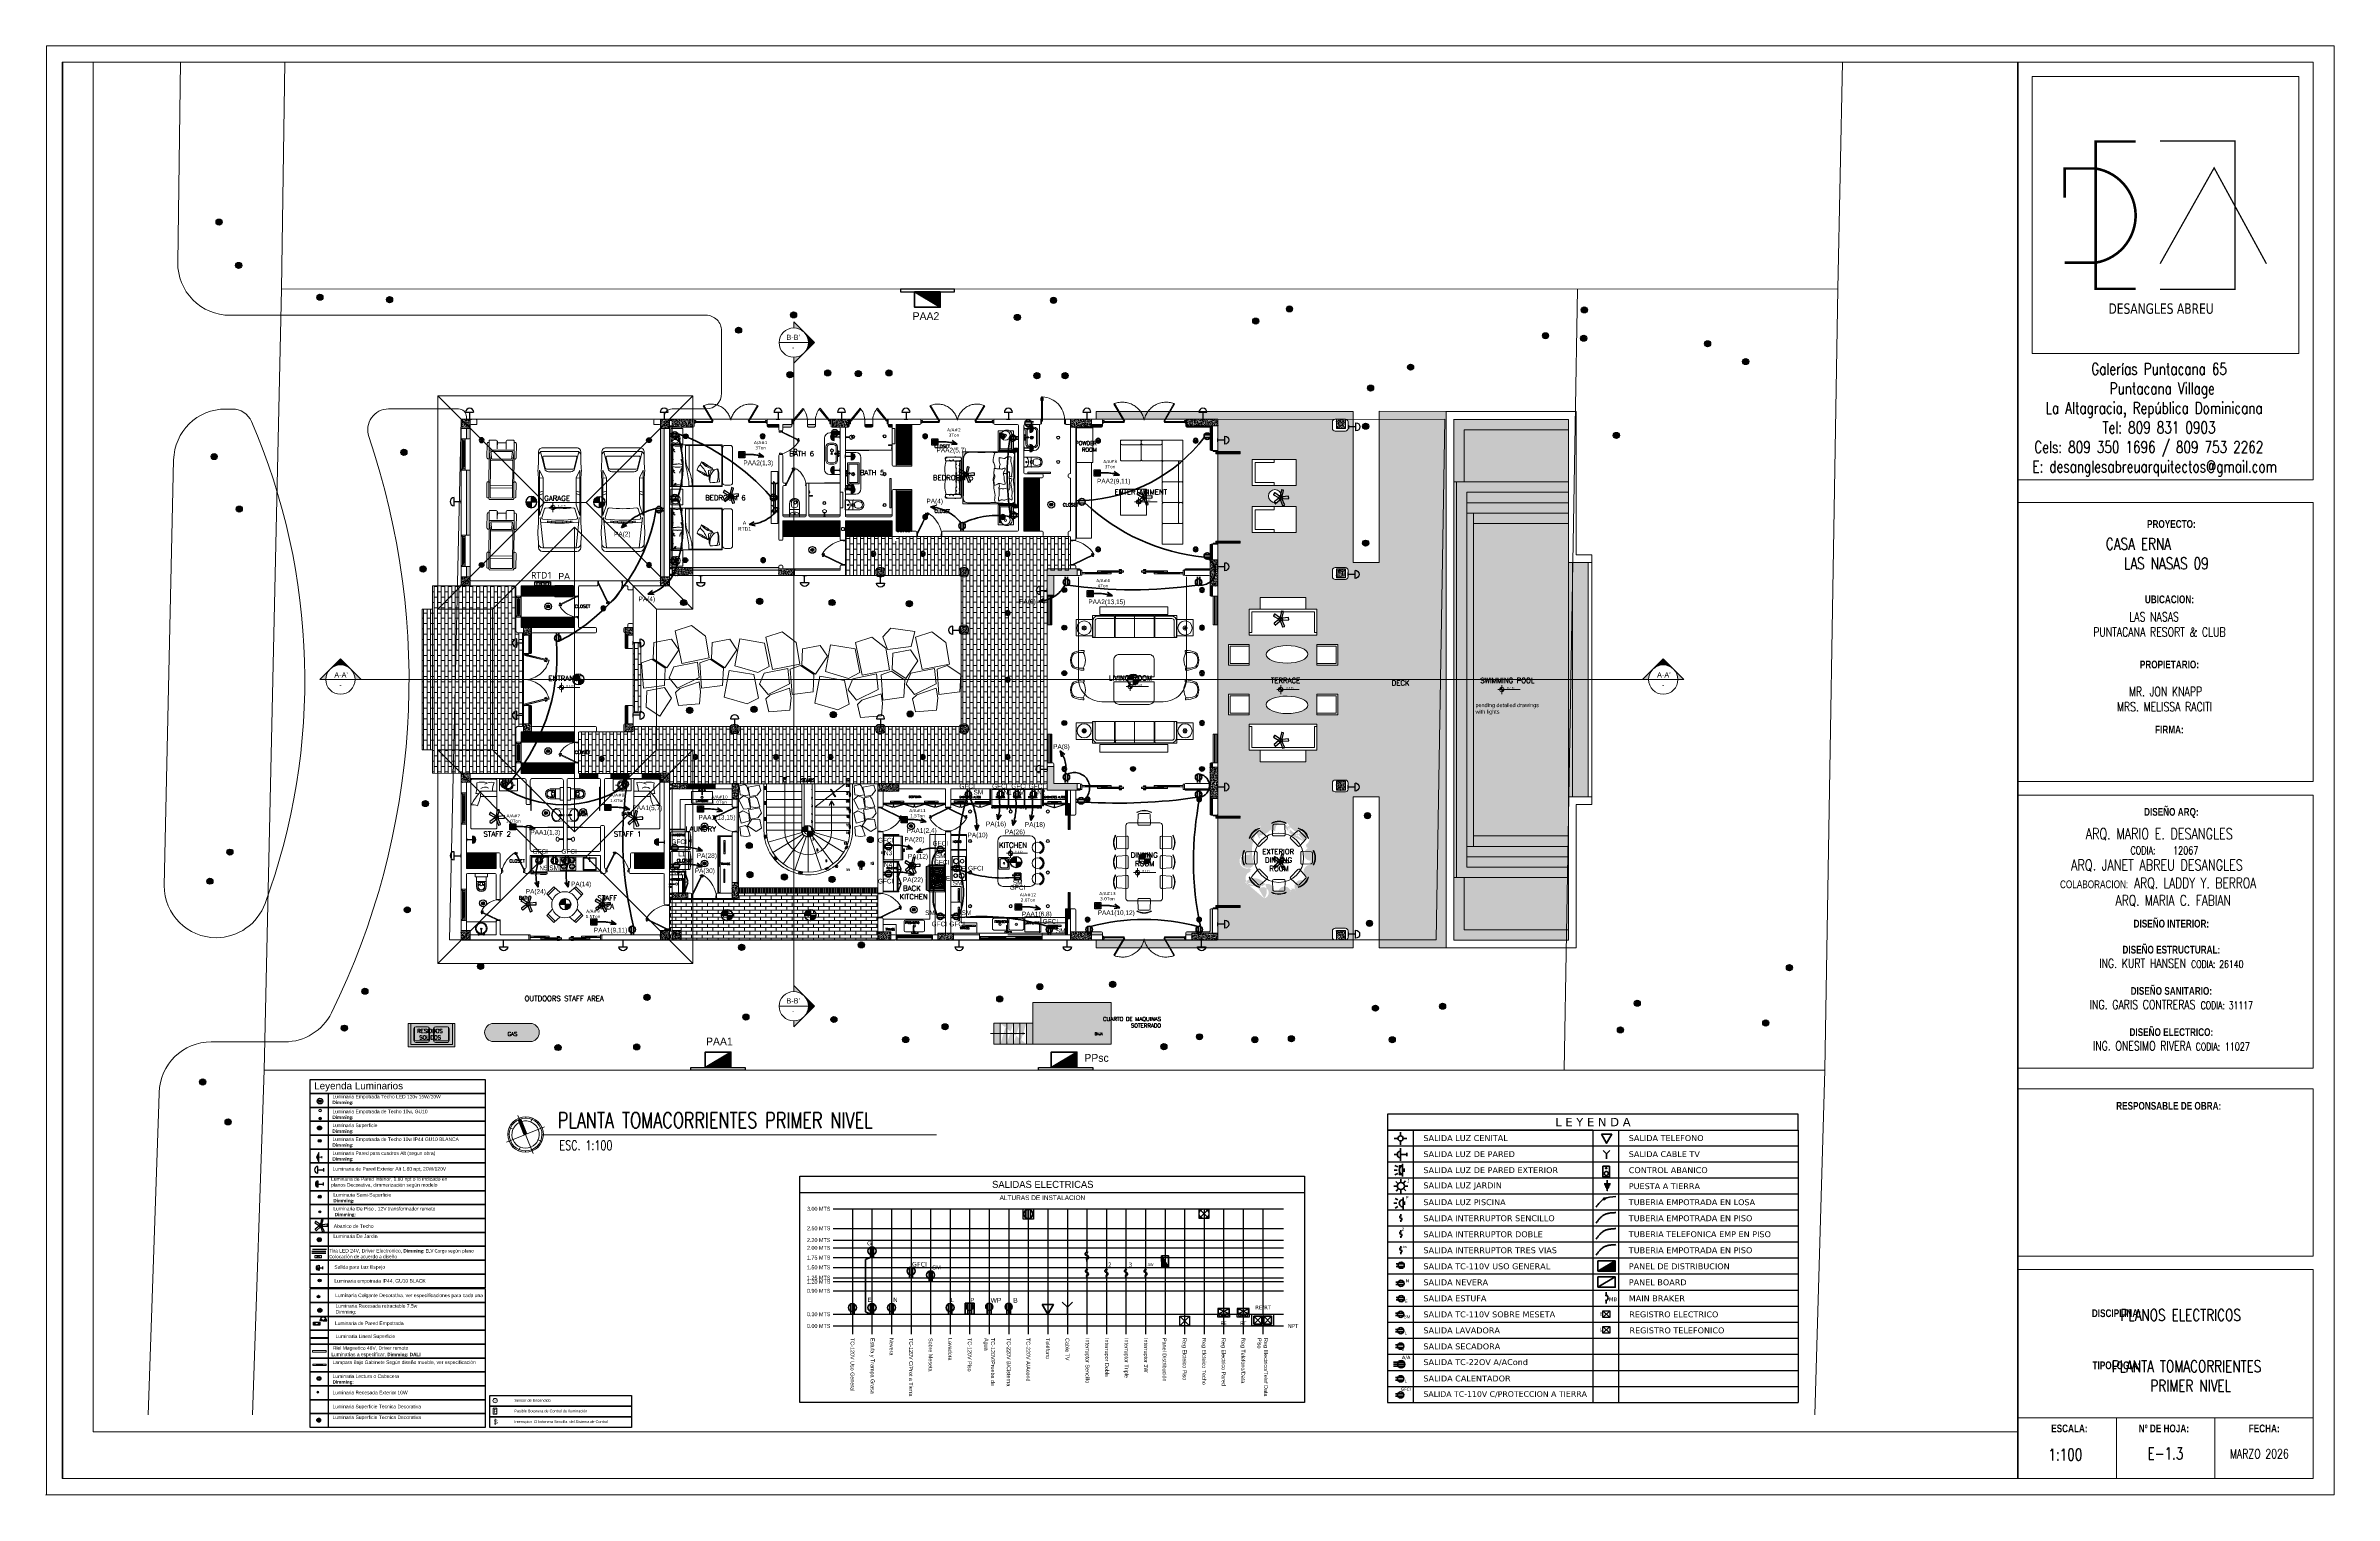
# Paper-space layout 'E-3' of a CAD drawing. Header units: metres. Extents: x 0.019 to 0.897, y 0.02 to 0.576.
# The model-space entities are those that its viewports show. They can reach past a viewport. Long polylines and large blocks are cut down to what shows.
import ezdxf
from ezdxf.enums import TextEntityAlignment as Align

# ---------------------------------------------------------------- set-up
doc = ezdxf.new("R2010")
doc.units = ezdxf.units.M
for name, pattern in [('0', [0]), ('ACAD_ISO10W100', [18, 12, -3, 0, -3]), ('B2-1$0$HIDDEN2', [0.1875, 0.125, -0.0625]), ('CENTER2', [28.575, 19.05, -3.175, 3.175, -3.175]), ('CONTINU', [0]), ('CONTINUA', [0]), ('Dash Style-2', [0.694425, 0.48607, -0.208355]), ('DASHDOT', [1, 0.5, -0.25, 0, -0.25]), ('DASHED', [0.75, 0.5, -0.25]), ('DASHED2', [0.375, 0.25, -0.125]), ('HIDDEN', [0.375, 0.25, -0.125]), ('HIDDEN2', [0.1875, 0.125, -0.0625]), ('STYLE_03', [0.5, 0.416656, -0.083344]), ('STYLE_06', [1.041641, 0.625, -0.208282, 0.069427, -0.138931]), ('STYLE_08', [1.25, 0.625, -0.20828, 0.06943, -0.13893, 0.06943, -0.13893])]:
    doc.linetypes.add(name, pattern=pattern)
doc.layers.get('0').update_dxf_attribs({"linetype": '0', "lineweight": 20})
doc.layers.get('Defpoints').update_dxf_attribs({"color": 6})
for name, color, linetype, lineweight in [('01_Mobiliario', 19, 'Continuous', 0), ('01a_Mobiliario', 250, 'Continuous', 0), ('02_mobiliario', 250, 'Continuous', 5), ('A-ANNO-TEXT', 20, 'Continuous', 13), ('A-DETL-IDEN', 251, 'Continuous', 9), ('A-DOOR', 35, 'Continuous', 5), ('A-EQPM-OVHD', 253, 'DASHED2', 5), ('A-FLOR', 253, 'Continuous', 0), ('A-SECT-IDEN', 251, 'CONTINU', 9), ('A-WALL', 250, 'Continuous', 20), ('A-WALL-PATT', 111, 'Continuous', 5), ('baños', 251, 'Continuous', 0), ('calle', 254, 'Continuous', 0), ('closets', 253, 'Continuous', 0), ('Columnas', 7, 'Continuous', 18), ('cristales', 131, 'Continuous', 0), ('E Barras Electricas', 5, 'Continuous', 40), ('E Base Registro', 8, 'Continuous', 30), ('E Breaker', 150, 'Continuous', 40), ('E Leyenda', 7, 'Continuous', 13), ('E Paneles', 238, 'Continuous', 35), ('E Registro Elect y Telef', 174, 'Continuous', 25), ('E Registro Electrico', 36, 'Continuous', 30), ('E Registro Telef Sec', 160, 'Continuous', 35), ('E Registro Telefonico', 128, 'Continuous', 30), ('E Salida AAcond', 144, 'Continuous', 40), ('E Salida CABLE Antena', 150, 'CONTINUA', 40), ('E Salida Interruptores', 22, 'Continuous', 40), ('E Salida Luces', 22, 'Continuous', 40), ('E Salida TCorrientes', 24, 'CONTINUA', 40), ('E Salida Telefono', 128, 'Continuous', 40), ('E Tablas Electricas', 152, 'Continuous', 25), ('E Textos Electricos', 7, 'Continuous', 15), ('E Tuberia AAcond', 144, 'Dash Style-2', 40), ('E Tuberia Cable TV', 150, 'STYLE_08', 40), ('E Tuberia Emp Losa', 22, 'Continuous', 40), ('E Tuberia Emp Piso', 24, 'Dash Style-2', 40), ('E Tuberia Telefonica', 118, 'STYLE_06', 40), ('MAVA', 1, 'Continuous', 15), ('MAVA -LUMINARIAS', 1, 'Continuous', 18), ('MAVA int', 3, 'Continuous', 18), ('MAVA TEXTO', 1, 'Continuous', 30), ('MOB FIJOS', 251, 'Continuous', 0), ('MOBILIARIOS', 252, 'Continuous', 0), ('muros bajitos', 252, 'Continuous', 5), ('piscina', 131, 'Continuous', 0), ('piso', 253, 'Continuous', 0), ('PLF 01', 252, 'Continuous', 9), ('PROYECCION', 9, 'DASHED', 0), ('SE-2', 252, 'Continuous', 9), ('SE-2-MADERA', 36, 'Continuous', 9), ('textos', 7, 'Continuous', 0)]:
    doc.layers.add(name, color=color, linetype=linetype, lineweight=lineweight)
for name, color, linetype in [('1', 1, 'Continuous'), ('HATCH', 8, 'Continuous'), ('M luces', 1, 'Continuous'), ('MAVA ELECTRICAS', 11, 'Continuous'), ('MAVA LUM', 1, 'Continuous'), ('MAVA Luminarias', 1, 'Continuous'), ('www.dwgautocad.com', 7, 'Continuous')]:
    doc.layers.add(name, color=color, linetype=linetype)
for name, color, linetype, lineweight, transparency in [('hatch piso', 253, 'Continuous', 0, 0.7), ('pisos', 253, 'Continuous', 0, 0.1), ('RELLENO SECCION', 8, 'Continuous', 0, 0.4)]:
    doc.layers.add(name, color=color, linetype=linetype, lineweight=lineweight, transparency=transparency)
doc.layers.add('SOLAR', color=7, linetype='ACAD_ISO10W100', lineweight=9, true_color=0xff1414)
doc.layers.add('Techos 1', color=7, linetype='HIDDEN2', lineweight=9, true_color=0x42391a)
doc.styles.add('Arch-Dim', font='romans.shx', dxfattribs={"width": 0.75})
doc.styles.add('Arial', font='arial.ttf', dxfattribs={"height": 375})
doc.styles.add('BOLD', font='timesbd.ttf', dxfattribs={"height": 0.45})
doc.styles.add('CENTURY GOTHIC', font='GOTHIC.TTF')
doc.styles.add('DIMTEXT', font='dim.shx', dxfattribs={"width": 0.75})
doc.styles.add('Engineering_PLUS_Standard', font='romand.shx', dxfattribs={"width": 0.75})
doc.styles.add('ESC100-2mm', font='arial.ttf', dxfattribs={"height": 0.15})
doc.styles.add('ESC50-2mm', font='arial.ttf', dxfattribs={"height": 0.1})
doc.styles.add('GENERATED_STYLE_1', font='GOTHIC.TTF')
doc.styles.add('Roman', font='romans')
doc.styles.add('RSA', font='trebuc.ttf', dxfattribs={"width": 0.75})
doc.styles.get("Standard").update_dxf_attribs({"font": 'arial.ttf', "height": 0.1875})
pattern_1 = [(90, (-228.034673, 138.20951), (-0.03175, 2e-18), [])]
pattern_2 = [(90, (-228.034673, 137.009548), (-0.03175, 2e-18), [])]
pattern_3 = [(270, (38.70153, 39.36118), (0.1354836, -2e-17), []), (0, (38.70153, 39.36118), (0.1354836, 0.2032), [0.1354836, -0.1354836])]
pattern_4 = [(0, (0, 0), (0, 6.985), [5.08, -1.905]), (90, (0, 0), (-6.985, 4e-16), [5.08, -1.905])]

# ---------------------------------------------------------------- blocks, each defined once
blk = doc.blocks.new('XREF-TJ-Tecne2-24X36')
at = {"lineweight": 13}
for p, q in [((0.88335, 0.05683), (0.77012, 0.05683)), ((0.80786, 0.03354), (0.80786, 0.05683)), ((0.84561, 0.03354), (0.84561, 0.05683)), ((0.01287, 0.02707), (0.01287, 0.02719)), ((0.01287, 0.02719), (0.01313, 0.02719))]:
    blk.add_line(p, q, dxfattribs=at)
for points in [[(0.89143, 0.58374), (0.01313, 0.58374), (0.01313, 0.02719), (0.89143, 0.02719)], [(0.77012, 0.57739), (0.88338, 0.57739), (0.88338, 0.41697), (0.77012, 0.41697)], [(0.77543, 0.57191), (0.8779, 0.57191), (0.8779, 0.46558), (0.77543, 0.46558)], [(0.88338, 0.40839), (0.77012, 0.40839), (0.77012, 0.30112), (0.88338, 0.30112)], [(0.77012, 0.29594), (0.88335, 0.29594), (0.88335, 0.19103), (0.77012, 0.19103)], [(0.77012, 0.1831), (0.88335, 0.1831), (0.88335, 0.11893), (0.77012, 0.11893)]]:
    blk.add_lwpolyline(points, close=True)
for points, const_width in [([(0.81521, 0.54696), (0.79987, 0.54696), (0.79987, 0.49039), (0.81521, 0.49039)], 0.001), ([(0.82455, 0.54714), (0.85338, 0.54714), (0.85338, 0.49021), (0.82455, 0.49021)], 0.0005), ([(0.78797, 0.50043), (0.79987, 0.50043), (0.79987, 0.53659), (0.78797, 0.53659), (0.78797, 0.52543)], 0.001), ([(0.8246, 0.50004), (0.84532, 0.53684), (0.86539, 0.50003)], 0.0005)]:
    blk.add_lwpolyline(points, dxfattribs=dict(const_width=const_width))
at = {"const_width": 0.001}
blk.add_lwpolyline([(0.79987, 0.53659, -0.846806), (0.79987, 0.50043, -1.311035)], format="xyb", dxfattribs=at)
blk.add_lwpolyline([(0.85644, 0.11374), (0.88335, 0.11374), (0.88335, 0.03354), (0.77012, 0.03354), (0.77012, 0.11374), (0.88335, 0.11374)])
at = {"layer": 'Defpoints', "color": 255, "lineweight": 13}
blk.add_lwpolyline([(0.01948, 0.57739), (0.77012, 0.57739), (0.77012, 0.03354), (0.01948, 0.03354)], close=True, dxfattribs=at)
at = {"style": 'Arch-Dim'}
for s, insert, char_height, width, attachment_point in [('\\pi0.00746;{\\H1.25x; \\fVerdana|b0|i0|c0|p34;\\H1.3072x;DESANGLES ABREU}', (0.79573, 0.48479), 0.0024479, 0.057903, 1), ('\\pi0.02646;{\\H1.25x; \\H1.4706x;Galerías Puntacana 65  \\P\\pi0.03508;Puntacana Village\\P\\pi0.01049;La Altagracia, República Dominicana  \\P\\pi0.03234;Tel: 809 831 0903\\P\\pi0.00615;Cels: 809 350 1696 / 809 753 2262\\P\\pi0.00543;E: desanglesabreuarquitectos@gmail.com}', (0.77012, 0.46188), 0.0024479, 0.1146695, 1), ('{\\fArial|b1|i0|c0|p34;PROYECTO:}', (0.8289, 0.40006), 0.003, 0.0660399, 5), ('{\\H1.25x;              \\H1.47065x;CASA ERNA\\P\\pi0.02897;LAS NASAS 09}', (0.78171, 0.39469), 0.0024479, 0.0944146, 1), ('{\\fArial|b1|i0|c0|p34;UBICACION:\\P\\P\\P\\P\\PPROPIETARIO:\\P\\P\\P\\P\\PFIRMA:}', (0.82816, 0.34612), 0.003, 0.0660399, 5), ('      {\\H0.77778x;LAS NASAS\\PPUNTACANA RESORT & CLUB}', (0.79889, 0.36617), 0.0045, 0.0944146, 1), ('\\pi0.04053,l0.02211,t0.07313;MR. JON KNAPP  \\P\\pi0.0359,t0.06851;MRS. MELISSA RACITI', (0.74997, 0.33747), 0.0035, 0.1452831, 1), ('{\\fArial|b1|i0|c0|p34;DISEÑO ARQ:}', (0.8289, 0.28909), 0.003, 0.0660399, 5), ('\\pi0.01381;{\\H1.25x; \\H1.3726x;ARQ. MARIO E. DESANGLES\\P\\pi0.03254;\\H0.71428x;CODIA:^I12067\\H1.49996x;\\P\\pi0.00978;\\H0.93336x;ARQ. JANET ABREU DESANGLES\\P\\pi0.0055;\\fArial|b0|i0|c0|p34;\\H0.71429x;COLABORACION:\\Fromans|c0;\\H1.5x; \\H0.88892x;ARQ. LADDY Y. BERROA\\P\\pi0.00835;         ARQ. MARIA C. FABIAN\\P\\pi0.03221;          }', (0.78065, 0.2832), 0.00244791, 0.0944146, 1), ('{\\fArial|b1|i0|c0|p34;\\PDISEÑO INTERIOR:   \\Fromans|c0;\\H1.83825x;\\P\\fArial|b1|i0|c0|p34;\\H0.544x;\\PDISEÑO ESTRUCTURAL:\\P\\Fromans|c0;\\H1.16666x;ING. KURT HANSEN\\H1.10305x; \\H0.75x;CODIA: 26140\\fArial|b1|i0|c0|p34;\\H1.0361x;\\P\\PDISEÑO SANITARIO:\\P\\Fromans|c0;\\H1.16665x;ING.^IGARIS CONTRERAS\\H1.10305x; \\H0.75x;CODIA: 31117\\P\\fArial|b1|i0|c0|p34;\\H1.0361x;\\PDISEÑO ELECTRICO:\\P\\Fromans|c0;\\H1.16665x;ING. ONESIMO RIVERA \\H0.82857x;CODIA:\\H1.20689x; \\H0.85714x;11027}', (0.8289, 0.22551), 0.003, 0.0868059, 5), ('{\\fArial|b1|i0|c0|p34;RESPONSABLE DE OBRA:}', (0.82789, 0.1766), 0.003, 0.0660399, 5), ('{\\fArial|b1|i0|c0|p34;DISCIPLINA:\\P\\P\\P\\PTIPOLOGIA:}', (0.80781, 0.08695), 0.003, 0.0660399, 5), ('\\pi0.02019;{\\H1.25x; \\H1.4706x;PLANOS ELECTRICOS}', (0.78755, 0.09855), 0.0024479, 0.0944146, 1), ('{\\fArial|b1|i0|c0|p34;ESCALA:}', (0.78976, 0.0527), 0.003, 0.0660399, 5), ('{\\fArial|b1|i0|c0|p34;Nº DE HOJA:}', (0.82603, 0.0527), 0.003, 0.0660399, 5), ('{\\fArial|b1|i0|c0|p34;FECHA:}', (0.86455, 0.0527), 0.003, 0.0660399, 5), ('{\\H1.45833x; MARZO 2026}', (0.84957, 0.04474), 0.0024, 0.0944146, 1)]:
    blk.add_mtext(s, dxfattribs=dict(at, insert=insert, char_height=char_height, width=width, attachment_point=attachment_point))
blk = doc.blocks.new('SEC-TAG-DOWN')
at = {"layer": 'A-SECT-IDEN'}
h = blk.add_hatch(color=256, dxfattribs=at)
h.paths.add_polyline_path([(0.113, 0), (0.057, -0.057, 0.198912), (0.08, 0)])
h.paths.add_polyline_path([(-0.113, 0), (-0.08, 0, 0.198912), (-0.057, -0.057)])
blk.add_hatch(color=256, dxfattribs=at).paths.add_polyline_path([(0.057, -0.057), (0, -0.113), (-0.057, -0.057, 0.414214)])
for p, q in [((0.113, 0), (-0.113, 0)), ((0, -0.113), (-0.113, 0)), ((0, -0.113), (0.113, 0))]:
    blk.add_line(p, q, dxfattribs=at)
blk.add_circle((0, 0), 0.08, dxfattribs=at)
at = {"layer": 'A-SECT-IDEN', "color": 122, "style": 'BOLD'}
for tag, p in [('REF.#', (0, 0.015)), ('SHT.#', (0.003, -0.04))]:
    blk.add_attdef(tag, text='', height=0.025, dxfattribs=at).set_placement(p, align=Align.CENTER)
blk = doc.blocks.new('SEC-TAG-LEFT')
at = {"layer": 'A-SECT-IDEN'}
blk.add_hatch(color=256, dxfattribs=at).paths.add_polyline_path([(-0.057, 0.057), (-0.113, 0), (-0.057, -0.057, -0.414214)])
h = blk.add_hatch(color=256, dxfattribs=at)
h.paths.add_polyline_path([(0, 0.113), (-0.057, 0.057, -0.198912), (0, 0.08)])
h.paths.add_polyline_path([(0, -0.113), (0, -0.08, -0.198912), (-0.057, -0.057)])
for p, q in [((-0.113, 0), (0, 0.113)), ((-0.113, 0), (0, -0.113)), ((0.08, 0), (-0.08, 0)), ((0, 0.113), (0, 0.08)), ((0, -0.08), (0, -0.113))]:
    blk.add_line(p, q, dxfattribs=at)
blk.add_circle((0, 0), 0.08, dxfattribs=at)
at = {"layer": 'A-SECT-IDEN', "color": 122, "style": 'BOLD'}
for tag, p in [('REF.#', (0, 0.015)), ('SHT.#', (0.003, -0.04))]:
    blk.add_attdef(tag, text='', height=0.025, dxfattribs=at).set_placement(p, align=Align.CENTER)
blk = doc.blocks.new('A$C3f5301f1')
at = {"layer": 'MOBILIARIOS'}
for p, q in [((0, 0), (0, 0.9)), ((0, 0.9), (1.8, 0.9)), ((0.1, 0.1), (0.1, 0.9)), ((1.7, 0.9), (1.7, 0.1)), ((1.8, 0.9), (1.8, 0)), ((1.7, 0.1), (0.1, 0.1)), ((0.222, 0.705), (0.222, 0.245)), ((0.252, 0.731), (0.252, 0.271)), ((0.752, 0.775), (0.292, 0.775)), ((0.752, 0.771), (0.292, 0.771)), ((0.292, 0.231), (0.752, 0.231)), ((0.292, 0.175), (0.752, 0.175)), ((0.792, 0.271), (0.792, 0.731)), ((0.822, 0.245), (0.822, 0.705)), ((0.978, 0.245), (0.978, 0.705)), ((1.008, 0.271), (1.008, 0.731)), ((1.048, 0.775), (1.508, 0.775)), ((1.048, 0.771), (1.508, 0.771)), ((1.508, 0.231), (1.048, 0.231)), ((1.508, 0.175), (1.048, 0.175)), ((1.548, 0.731), (1.548, 0.271)), ((1.578, 0.705), (1.578, 0.245)), ((1.8, 0), (0, 0))]:
    blk.add_line(p, q, dxfattribs=at)
for centre, radius, start, end in [((0.292, 0.705), 0.07, 90, 180), ((0.292, 0.245), 0.07, 180, 270), ((0.292, 0.731), 0.04, 90, 180), ((0.292, 0.271), 0.04, 180, 270), ((0.752, 0.705), 0.07, 0, 90), ((0.752, 0.731), 0.04, 0, 90), ((0.752, 0.271), 0.04, 270, 360), ((0.752, 0.245), 0.07, 270, 0), ((1.048, 0.705), 0.07, 90, 180), ((1.048, 0.245), 0.07, 180, 270), ((1.048, 0.731), 0.04, 90, 180), ((1.048, 0.271), 0.04, 180, 270), ((1.508, 0.705), 0.07, 0, 90), ((1.508, 0.731), 0.04, 0, 90), ((1.508, 0.271), 0.04, 270, 360), ((1.508, 0.245), 0.07, 270, 0)]:
    blk.add_arc(centre, radius, start, end, dxfattribs=at)
blk = doc.blocks.new('A$C95be60c7')
at = {"layer": 'A-DOOR'}
for p, q in [((0.475, 0.743), (0.45, 0.73)), ((0.762, 0.088), (0.45, 0.73)), ((0.47, 0.688), (0.46, 0.683)), ((0.479, 0.671), (0.468, 0.666)), ((0.788, 0.1), (0.475, 0.743)), ((0.496, 0.7), (0.506, 0.705)), ((0.504, 0.683), (0.514, 0.688)), ((0.762, 0.088), (0.788, 0.1))]:
    blk.add_line(p, q, dxfattribs=at)
for points in [[(0, 0), (0.025, 0), (0.025, 0.075), (0.013, 0.075), (0.013, 0.15), (0, 0.15), (0, 0)], [(0.8, 0), (0.775, 0), (0.775, 0.075), (0.788, 0.075), (0.788, 0.15), (0.8, 0.15), (0.8, 0)]]:
    blk.add_lwpolyline(points, dxfattribs=at)
blk.add_arc((0.831, -0.012), 0.834, 117.18736, 168.8099, dxfattribs=at)
for points in [[(0.431, 0.667), (0.431, 0.672), (0.436, 0.681), (0.444, 0.686), (0.455, 0.686), (0.463, 0.681), (0.468, 0.672), (0.468, 0.662), (0.463, 0.654), (0.455, 0.649), (0.444, 0.649), (0.436, 0.654), (0.431, 0.662), (0.431, 0.667)], [(0.506, 0.704), (0.506, 0.709), (0.511, 0.718), (0.52, 0.723), (0.53, 0.723), (0.539, 0.718), (0.544, 0.709), (0.544, 0.699), (0.539, 0.69), (0.53, 0.685), (0.52, 0.685), (0.511, 0.69), (0.506, 0.699), (0.506, 0.704)]]:
    blk.add_open_spline(points, degree=2, dxfattribs=at)
blk = doc.blocks.new('A$Cc6a1f6da')
at = {"layer": 'A-DOOR'}
for p, q in [((0.05, 0.164), (0.2, 0.164)), ((0.05, 0.114), (0.05, 0.164)), ((0.2, 0.114), (0.05, 0.114)), ((0.195, 0.137), (0.195, 0.142)), ((0.195, 0.142), (0.63, 0.142)), ((0.195, 0.137), (0.63, 0.137)), ((0.2, 0.142), (0.2, 0.164)), ((0.2, 0.164), (0.651, 0.164)), ((0.205, 0.147), (0.2, 0.147)), ((0.2, 0.137), (0.2, 0.114)), ((0.205, 0.132), (0.2, 0.132)), ((0.2, 0.114), (0.651, 0.114)), ((0.205, 0.147), (0.205, 0.142)), ((0.205, 0.147), (0.62, 0.147)), ((0.205, 0.132), (0.205, 0.137)), ((0.62, 0.132), (0.205, 0.132)), ((0.458, 0.1), (0.608, 0.1)), ((0.458, 0.05), (0.458, 0.1)), ((0.608, 0.05), (0.458, 0.05)), ((0.603, 0.072), (0.603, 0.077)), ((0.603, 0.077), (1.105, 0.077)), ((0.603, 0.072), (1.105, 0.072)), ((0.608, 0.077), (0.608, 0.1)), ((0.608, 0.1), (1.126, 0.1)), ((0.613, 0.082), (0.608, 0.082)), ((0.608, 0.072), (0.608, 0.05)), ((0.613, 0.067), (0.608, 0.067)), ((0.608, 0.05), (1.126, 0.05)), ((0.613, 0.082), (0.613, 0.077)), ((0.613, 0.082), (1.095, 0.082)), ((0.613, 0.067), (0.613, 0.072)), ((1.095, 0.067), (0.613, 0.067)), ((0.62, 0.147), (0.625, 0.147)), ((0.62, 0.147), (0.62, 0.142)), ((0.62, 0.132), (0.62, 0.137)), ((0.62, 0.132), (0.625, 0.132)), ((0.625, 0.142), (0.625, 0.164)), ((0.775, 0.164), (0.625, 0.164)), ((0.625, 0.137), (0.625, 0.114)), ((0.625, 0.114), (0.775, 0.114)), ((0.63, 0.137), (0.63, 0.142)), ((0.775, 0.164), (0.775, 0.114)), ((0.775, 0.114), (0.775, 0.164)), ((1.095, 0.082), (1.1, 0.082)), ((1.095, 0.082), (1.095, 0.077)), ((1.095, 0.067), (1.095, 0.072)), ((1.095, 0.067), (1.1, 0.067)), ((1.1, 0.077), (1.1, 0.1)), ((1.25, 0.1), (1.1, 0.1)), ((1.1, 0.072), (1.1, 0.05)), ((1.1, 0.05), (1.25, 0.05)), ((1.105, 0.072), (1.105, 0.077)), ((1.167, 0.14), (1.167, 0.105)), ((1.167, 0.01), (1.167, 0.045)), ((1.182, 0.105), (1.182, 0.149)), ((1.182, 0.045), (1.182, 0)), ((1.25, 0.1), (1.25, 0.05)), ((1.25, 0.05), (1.25, 0.1)), ((1.55, 0.1), (1.55, 0.05)), ((1.55, 0.1), (1.7, 0.1)), ((1.55, 0.05), (1.55, 0.1)), ((1.7, 0.05), (1.55, 0.05)), ((1.618, 0.105), (1.618, 0.149)), ((1.618, 0.045), (1.618, 0)), ((1.633, 0.14), (1.633, 0.105)), ((1.633, 0.01), (1.633, 0.045)), ((2.192, 0.1), (1.674, 0.1)), ((2.192, 0.05), (1.674, 0.05)), ((2.197, 0.077), (1.695, 0.077)), ((1.695, 0.072), (1.695, 0.077)), ((2.197, 0.072), (1.695, 0.072)), ((1.7, 0.077), (1.7, 0.1)), ((1.705, 0.082), (1.7, 0.082)), ((1.7, 0.072), (1.7, 0.05)), ((1.705, 0.067), (1.7, 0.067)), ((2.187, 0.082), (1.705, 0.082)), ((1.705, 0.082), (1.705, 0.077)), ((1.705, 0.067), (1.705, 0.072)), ((1.705, 0.067), (2.187, 0.067)), ((2.025, 0.164), (2.025, 0.114)), ((2.025, 0.164), (2.175, 0.164)), ((2.025, 0.114), (2.025, 0.164)), ((2.175, 0.114), (2.025, 0.114)), ((2.6, 0.164), (2.149, 0.164)), ((2.6, 0.114), (2.149, 0.114)), ((2.605, 0.142), (2.17, 0.142)), ((2.17, 0.137), (2.17, 0.142)), ((2.605, 0.137), (2.17, 0.137)), ((2.175, 0.142), (2.175, 0.164)), ((2.18, 0.147), (2.175, 0.147)), ((2.175, 0.137), (2.175, 0.114)), ((2.18, 0.132), (2.175, 0.132)), ((2.595, 0.147), (2.18, 0.147)), ((2.18, 0.147), (2.18, 0.142)), ((2.18, 0.132), (2.18, 0.137)), ((2.18, 0.132), (2.595, 0.132)), ((2.187, 0.082), (2.192, 0.082)), ((2.187, 0.082), (2.187, 0.077)), ((2.187, 0.067), (2.187, 0.072)), ((2.187, 0.067), (2.192, 0.067)), ((2.192, 0.077), (2.192, 0.1)), ((2.342, 0.1), (2.192, 0.1)), ((2.192, 0.072), (2.192, 0.05)), ((2.192, 0.05), (2.342, 0.05)), ((2.197, 0.072), (2.197, 0.077)), ((2.342, 0.05), (2.342, 0.1)), ((2.595, 0.147), (2.6, 0.147)), ((2.595, 0.147), (2.595, 0.142)), ((2.595, 0.132), (2.595, 0.137)), ((2.595, 0.132), (2.6, 0.132)), ((2.6, 0.142), (2.6, 0.164)), ((2.75, 0.164), (2.6, 0.164)), ((2.6, 0.137), (2.6, 0.114)), ((2.6, 0.114), (2.75, 0.114)), ((2.605, 0.137), (2.605, 0.142)), ((2.75, 0.114), (2.75, 0.164))]:
    blk.add_line(p, q, dxfattribs=at)
for points in [[(0.05, 0.214), (0, 0.214), (0, 0.014), (0.05, 0.014)], [(2.75, 0.214), (2.8, 0.214), (2.8, 0.014), (2.75, 0.014)]]:
    blk.add_lwpolyline(points, close=True, dxfattribs=at)
at = {"layer": 'A-DOOR', "color": 7}
for points in [[(1.182, 0.149), (1.182, 0.14), (1.085, 0.14), (1.085, 0.149)], [(1.182, 0), (1.182, 0.01), (1.085, 0.01), (1.085, 0)], [(1.2, 0.1), (1.15, 0.1), (1.15, 0.105), (1.2, 0.105)], [(1.2, 0.05), (1.15, 0.05), (1.15, 0.045), (1.2, 0.045)], [(1.6, 0.1), (1.65, 0.1), (1.65, 0.105), (1.6, 0.105)], [(1.6, 0.05), (1.65, 0.05), (1.65, 0.045), (1.6, 0.045)], [(1.618, 0.149), (1.618, 0.14), (1.715, 0.14), (1.715, 0.149)], [(1.618, 0), (1.618, 0.01), (1.715, 0.01), (1.715, 0)]]:
    blk.add_lwpolyline(points, close=True, dxfattribs=at)
at = {"layer": 'piscina', "const_width": 0.004}
for points in [[(0.195, 0.139), (0.63, 0.139)], [(0.603, 0.075), (1.105, 0.075)], [(2.197, 0.075), (1.695, 0.075)], [(2.605, 0.139), (2.17, 0.139)]]:
    blk.add_lwpolyline(points, dxfattribs=at)
at = {"layer": 'piso'}
blk.add_line((0.05, 0.014), (2.75, 0.014), dxfattribs=at)
blk = doc.blocks.new('puerta 1.00')
at = {"layer": 'A-DOOR'}
for p, q in [((-0.15, -0.012), (-0.937, -0.395)), ((-0.937, -0.395), (-0.925, -0.42)), ((-0.138, -0.038), (-0.925, -0.42)), ((-0.895, -0.374), (-0.9, -0.364)), ((-0.878, -0.366), (-0.883, -0.356)), ((-0.882, -0.4), (-0.877, -0.41)), ((-0.865, -0.392), (-0.86, -0.402)), ((-0.138, -0.038), (-0.15, -0.012))]:
    blk.add_line(p, q, dxfattribs=at)
for points in [[(-0.05, 0), (-0.05, -0.025), (-0.125, -0.025), (-0.125, -0.012), (-0.2, -0.012), (-0.2, 0), (-0.05, 0)], [(-0.05, -0.95), (-0.05, -0.925), (-0.125, -0.925), (-0.125, -0.937), (-0.2, -0.937), (-0.2, -0.95), (-0.05, -0.95)]]:
    blk.add_lwpolyline(points, dxfattribs=at)
blk.add_arc((0.037, 0.16), 1.123, 211.13358, 257.83427, dxfattribs=at)
for points in [[(-0.898, -0.364), (-0.903, -0.364), (-0.912, -0.359), (-0.917, -0.35), (-0.917, -0.34), (-0.912, -0.332), (-0.903, -0.327), (-0.893, -0.327), (-0.884, -0.332), (-0.879, -0.34), (-0.879, -0.35), (-0.884, -0.359), (-0.893, -0.364), (-0.898, -0.364)], [(-0.862, -0.439), (-0.867, -0.439), (-0.875, -0.434), (-0.88, -0.426), (-0.88, -0.416), (-0.875, -0.407), (-0.867, -0.402), (-0.857, -0.402), (-0.848, -0.407), (-0.843, -0.416), (-0.843, -0.426), (-0.848, -0.434), (-0.857, -0.439), (-0.862, -0.439)]]:
    blk.add_open_spline(points, degree=2, dxfattribs=at)
blk = doc.blocks.new('A$C0952172f')
at = {"layer": 'A-DOOR'}
for p, q in [((0.569, 1.464), (0.543, 1.452)), ((0.887, 0.745), (0.543, 1.452)), ((0.564, 1.409), (0.554, 1.404)), ((0.572, 1.392), (0.562, 1.387)), ((0.912, 0.757), (0.569, 1.464)), ((0.59, 1.422), (0.6, 1.427)), ((0.598, 1.405), (0.608, 1.41)), ((0.887, 0.719), (0.543, 0.012)), ((0.569, 0), (0.543, 0.012)), ((0.564, 0.055), (0.554, 0.06)), ((0.572, 0.072), (0.562, 0.077)), ((0.912, 0.707), (0.569, 0)), ((0.59, 0.042), (0.6, 0.037)), ((0.598, 0.059), (0.608, 0.054)), ((0.887, 0.745), (0.912, 0.757)), ((0.887, 0.719), (0.912, 0.707))]:
    blk.add_line(p, q, dxfattribs=at)
for points in [[(0, 0.832), (0.025, 0.832), (0.025, 0.632), (0, 0.632)], [(0.037, 0.807), (0.025, 0.807), (0.025, 0.657), (0.037, 0.657)], [(0.912, 0.807), (0.925, 0.807), (0.925, 0.657), (0.912, 0.657)], [(0.95, 0.832), (0.925, 0.832), (0.925, 0.632), (0.95, 0.632)]]:
    blk.add_lwpolyline(points, close=True, dxfattribs=at)
for centre, start, end in [((1.051, 0.532), 118.90198, 164.83585), ((1.051, 0.932), 195.16415, 241.09802)]:
    blk.add_arc(centre, 1.05, start, end, dxfattribs=at)
for points in [[(0.524, 1.389), (0.524, 1.394), (0.529, 1.402), (0.538, 1.407), (0.548, 1.407), (0.557, 1.402), (0.562, 1.394), (0.562, 1.384), (0.557, 1.375), (0.548, 1.37), (0.538, 1.37), (0.529, 1.375), (0.524, 1.384), (0.524, 1.389)], [(0.6, 1.425), (0.6, 1.43), (0.605, 1.439), (0.613, 1.444), (0.624, 1.444), (0.632, 1.439), (0.637, 1.43), (0.637, 1.42), (0.632, 1.411), (0.624, 1.406), (0.613, 1.406), (0.605, 1.411), (0.6, 1.42), (0.6, 1.425)], [(0.524, 0.075), (0.524, 0.07), (0.529, 0.061), (0.538, 0.056), (0.548, 0.056), (0.557, 0.061), (0.562, 0.07), (0.562, 0.08), (0.557, 0.089), (0.548, 0.094), (0.538, 0.094), (0.529, 0.089), (0.524, 0.08), (0.524, 0.075)], [(0.6, 0.039), (0.6, 0.034), (0.605, 0.025), (0.613, 0.02), (0.624, 0.02), (0.632, 0.025), (0.637, 0.034), (0.637, 0.044), (0.632, 0.052), (0.624, 0.058), (0.613, 0.058), (0.605, 0.052), (0.6, 0.044), (0.6, 0.039)]]:
    blk.add_open_spline(points, degree=2, dxfattribs=at)
blk = doc.blocks.new('A$C531dc7ba')
at = {"layer": 'A-DOOR'}
for p, q in [((0, 0.2), (1.4, 0.2)), ((0, 0.2), (0, 0)), ((0, 0), (1.4, 0)), ((0.034, 0), (0.034, 0.2)), ((0.034, 0.18), (1.366, 0.18)), ((0.034, 0.08), (1.366, 0.08)), ((0.04, 0.168), (0.042, 0.169)), ((0.04, 0.141), (0.04, 0.168)), ((0.042, 0.139), (0.04, 0.141)), ((0.042, 0.169), (0.122, 0.169)), ((0.107, 0.139), (0.042, 0.139)), ((0.108, 0.141), (0.107, 0.139)), ((0.126, 0.158), (0.108, 0.158)), ((0.108, 0.158), (0.108, 0.141)), ((0.108, 0.155), (0.113, 0.155)), ((0.108, 0.155), (0.113, 0.155)), ((0.113, 0.157), (0.119, 0.153)), ((0.113, 0.153), (0.119, 0.157)), ((0.653, 0.138), (0.121, 0.138)), ((0.122, 0.169), (0.124, 0.168)), ((0.122, 0.169), (0.652, 0.169)), ((0.124, 0.168), (0.126, 0.159)), ((0.126, 0.159), (0.126, 0.158)), ((0.126, 0.158), (0.126, 0.158)), ((0.65, 0.168), (0.648, 0.159)), ((0.648, 0.159), (0.648, 0.158)), ((0.648, 0.158), (0.649, 0.158)), ((0.649, 0.158), (0.666, 0.158)), ((0.652, 0.169), (0.65, 0.168)), ((0.733, 0.169), (0.652, 0.169)), ((0.661, 0.157), (0.655, 0.153)), ((0.661, 0.153), (0.655, 0.157)), ((0.666, 0.155), (0.661, 0.155)), ((0.666, 0.155), (0.661, 0.155)), ((0.666, 0.158), (0.666, 0.141)), ((0.666, 0.141), (0.668, 0.139)), ((0.668, 0.121), (0.666, 0.119)), ((0.666, 0.119), (0.666, 0.092)), ((0.666, 0.092), (0.668, 0.091)), ((0.668, 0.139), (0.733, 0.139)), ((0.733, 0.121), (0.668, 0.121)), ((0.668, 0.091), (0.748, 0.091)), ((0.734, 0.168), (0.733, 0.169)), ((0.734, 0.141), (0.733, 0.139)), ((0.734, 0.119), (0.733, 0.121)), ((0.734, 0.141), (0.734, 0.168)), ((0.734, 0.102), (0.734, 0.119)), ((0.734, 0.105), (0.739, 0.105)), ((0.734, 0.105), (0.739, 0.105)), ((0.752, 0.102), (0.734, 0.102)), ((0.739, 0.103), (0.745, 0.107)), ((0.739, 0.107), (0.745, 0.103)), ((0.747, 0.122), (1.279, 0.122)), ((0.748, 0.091), (0.75, 0.092)), ((1.278, 0.091), (0.748, 0.091)), ((0.75, 0.092), (0.752, 0.1)), ((0.752, 0.101), (0.752, 0.102)), ((0.752, 0.1), (0.752, 0.101)), ((1.274, 0.101), (1.275, 0.102)), ((1.274, 0.1), (1.274, 0.101)), ((1.276, 0.092), (1.274, 0.1)), ((1.275, 0.102), (1.292, 0.102)), ((1.278, 0.091), (1.276, 0.092)), ((1.359, 0.091), (1.278, 0.091)), ((1.287, 0.103), (1.281, 0.107)), ((1.287, 0.107), (1.281, 0.103)), ((1.292, 0.105), (1.287, 0.105)), ((1.292, 0.105), (1.287, 0.105)), ((1.292, 0.119), (1.294, 0.121)), ((1.292, 0.102), (1.292, 0.119)), ((1.294, 0.121), (1.359, 0.121)), ((1.359, 0.121), (1.36, 0.119)), ((1.36, 0.092), (1.359, 0.091)), ((1.36, 0.119), (1.36, 0.092)), ((1.366, 0), (1.366, 0.2)), ((1.4, 0.2), (1.4, 0))]:
    blk.add_line(p, q, dxfattribs=at)
at = {"layer": 'A-DOOR', "color": 8}
for p, q in [((0.034, 0.174), (1.366, 0.174)), ((0.666, 0.109), (0.034, 0.109)), ((0.666, 0.103), (0.034, 0.103)), ((0.034, 0.086), (1.366, 0.086)), ((1.366, 0.157), (0.734, 0.157)), ((1.366, 0.151), (0.734, 0.151))]:
    blk.add_line(p, q, dxfattribs=at)
at = {"layer": 'A-DOOR'}
for points in [[(0.108, 0.155), (0.113, 0.155), (0.113, 0.155), (0.108, 0.155)], [(0.113, 0.157), (0.119, 0.157), (0.119, 0.153), (0.113, 0.153)], [(0.113, 0.157), (0.661, 0.157), (0.661, 0.153), (0.113, 0.153)], [(0.126, 0.158), (0.114, 0.158), (0.114, 0.157), (0.126, 0.157)], [(0.126, 0.153), (0.114, 0.153), (0.114, 0.152), (0.126, 0.152)], [(0.119, 0.157), (0.124, 0.157), (0.124, 0.153), (0.119, 0.153)], [(0.649, 0.158), (0.661, 0.158), (0.661, 0.157), (0.649, 0.157)], [(0.649, 0.153), (0.661, 0.153), (0.661, 0.152), (0.649, 0.152)], [(0.655, 0.157), (0.65, 0.157), (0.65, 0.153), (0.655, 0.153)], [(0.661, 0.157), (0.655, 0.157), (0.655, 0.153), (0.661, 0.153)], [(0.666, 0.155), (0.661, 0.155), (0.661, 0.155), (0.666, 0.155)], [(0.734, 0.105), (0.739, 0.105), (0.739, 0.105), (0.734, 0.105)], [(1.287, 0.103), (0.739, 0.103), (0.739, 0.107), (1.287, 0.107)], [(0.739, 0.103), (0.745, 0.103), (0.745, 0.107), (0.739, 0.107)], [(0.752, 0.107), (0.74, 0.107), (0.74, 0.108), (0.752, 0.108)], [(0.752, 0.102), (0.74, 0.102), (0.74, 0.103), (0.752, 0.103)], [(0.745, 0.103), (0.75, 0.103), (0.75, 0.107), (0.745, 0.107)], [(1.275, 0.107), (1.287, 0.107), (1.287, 0.108), (1.275, 0.108)], [(1.275, 0.102), (1.287, 0.102), (1.287, 0.103), (1.275, 0.103)], [(1.281, 0.103), (1.276, 0.103), (1.276, 0.107), (1.281, 0.107)], [(1.287, 0.103), (1.281, 0.103), (1.281, 0.107), (1.287, 0.107)], [(1.292, 0.105), (1.287, 0.105), (1.287, 0.105), (1.292, 0.105)]]:
    blk.add_lwpolyline(points, close=True, dxfattribs=at)
for points in [[(0.11, 0.139, 0.341999), (0.108, 0.141), (0.108, 0.141), (0.108, 0.151), (0.109, 0.152), (0.126, 0.152), (0.126, 0.152), (0.123, 0.139, -0.339454), (0.121, 0.138), (0.112, 0.138, -0.341999)], [(0.664, 0.139, -0.341999), (0.666, 0.141), (0.666, 0.141), (0.666, 0.151), (0.665, 0.152), (0.648, 0.152), (0.648, 0.152), (0.651, 0.139, 0.339454), (0.653, 0.138), (0.662, 0.138, 0.341999)], [(0.736, 0.12, -0.341999), (0.734, 0.119), (0.734, 0.119), (0.734, 0.109), (0.735, 0.108), (0.752, 0.108), (0.752, 0.108), (0.749, 0.121, 0.339454), (0.747, 0.122), (0.738, 0.122, 0.341999)], [(1.29, 0.12, 0.341999), (1.292, 0.119), (1.292, 0.119), (1.292, 0.109), (1.291, 0.108), (1.274, 0.108), (1.274, 0.108), (1.277, 0.121, -0.339454), (1.279, 0.122), (1.288, 0.122, -0.341999)]]:
    blk.add_lwpolyline(points, format="xyb", close=True, dxfattribs=at)
at = {"layer": 'A-DOOR', "color": 7}
for points in [[(0.113, 0.153), (0.661, 0.153), (0.661, 0.157), (0.113, 0.157)], [(1.287, 0.107), (0.739, 0.107), (0.739, 0.103), (1.287, 0.103)]]:
    blk.add_lwpolyline(points, close=True, dxfattribs=at)
at = {"layer": 'cristales', "const_width": 0.004}
for points in [[(0.124, 0.155), (0.65, 0.155)], [(1.276, 0.105), (0.75, 0.105)]]:
    blk.add_lwpolyline(points, dxfattribs=at)
blk = doc.blocks.new('A$C9daa110d')
at = {"layer": 'A-DOOR'}
for p, q in [((0, 0.101), (0.06, 0.101)), ((0, 0.101), (0, 0.001)), ((0.035, 0.001), (0, 0.001)), ((0.035, 0.061), (0.035, 0.001)), ((0.06, 0.061), (0.035, 0.061)), ((0.06, 0.061), (0.06, 0.101)), ((3.2, 0.1), (3.14, 0.1)), ((3.14, 0.06), (3.14, 0.1)), ((3.14, 0.06), (3.165, 0.06)), ((3.165, 0.06), (3.165, 0)), ((3.165, 0), (3.2, 0)), ((3.2, 0.1), (3.2, 0))]:
    blk.add_line(p, q, dxfattribs=at)
for points in [[(0.045, 0.061), (0.825, 0.06), (0.825, 0.03), (0.045, 0.03)], [(0.431, 0.734), (0.825, 0.06), (0.851, 0.076), (0.458, 0.749)], [(2.766, 0.734), (2.372, 0.06), (2.346, 0.075), (2.74, 0.749)], [(3.152, 0.06), (2.372, 0.06), (2.372, 0.03), (3.152, 0.03)]]:
    blk.add_lwpolyline(points, close=True, dxfattribs=at)
at = {"layer": 'A-DOOR', "linetype": 'HIDDEN2'}
for centre, start, end in [((0.76, -0.049), 10.76134, 110.74881), ((2.437, -0.049), 69.23247, 169.21994)]:
    blk.add_arc(centre, 0.854, start, end, dxfattribs=at)
blk = doc.blocks.new('Fenton Bead')
at = {"color": 7}
blk.add_lwpolyline([(2, 12, -0.341999), (0, 11), (0, 11), (0, 1), (1, 0), (18, 0), (18, 0), (15, 13, 0.339454), (13, 14), (4, 14, 0.341999)], format="xyb", close=True, dxfattribs=at)
blk = doc.blocks.new('A$C6ca19f56')
at = {"layer": 'A-DOOR', "color": 7}
for p, q in [((0.7, 0.2), (0, 0.2)), ((0.032, 0.12), (0, 0.12)), ((0, 0.12), (0, 0.097)), ((0.7, 0.12), (0, 0.12)), ((0, 0.097), (0.01, 0.097)), ((0.01, 0.091), (0, 0.091)), ((0, 0.091), (0, 0.045)), ((0, 0.045), (0.004, 0.045)), ((0.004, 0.026), (0, 0.026)), ((0, 0.026), (0, 0.022)), ((0, 0.022), (0.002, 0.02)), ((0.7, 0), (0, 0)), ((0.002, 0.02), (0.032, 0.02)), ((0.004, 0.045), (0.004, 0.026)), ((0.01, 0.097), (0.01, 0.091)), ((0.024, 0.091), (0.024, 0.097)), ((0.024, 0.097), (0.034, 0.097)), ((0.034, 0.091), (0.024, 0.091)), ((0.03, 0.037), (0.03, 0.056)), ((0.03, 0.056), (0.034, 0.056)), ((0.034, 0.037), (0.03, 0.037)), ((0.034, 0.097), (0.031, 0.097)), ((0.031, 0.097), (0.031, 0.091)), ((0.031, 0.091), (0.034, 0.091)), ((0.034, 0.119), (0.032, 0.12)), ((0.032, 0.02), (0.034, 0.022)), ((0.667, 0.02), (0.032, 0.02)), ((0.034, 0.097), (0.034, 0.119)), ((0.034, 0.119), (0.034, 0.097)), ((0.042, 0.108), (0.034, 0.108)), ((0.034, 0.056), (0.034, 0.091)), ((0.034, 0.091), (0.034, 0.071)), ((0.034, 0.071), (0.049, 0.071)), ((0.034, 0.022), (0.034, 0.037)), ((0.042, 0.061), (0.04, 0.06)), ((0.04, 0.06), (0.04, 0.054)), ((0.04, 0.054), (0.046, 0.054)), ((0.046, 0.051), (0.04, 0.051)), ((0.04, 0.051), (0.04, 0.049)), ((0.04, 0.049), (0.05, 0.049)), ((0.05, 0.043), (0.04, 0.043)), ((0.04, 0.043), (0.04, 0.041)), ((0.04, 0.041), (0.046, 0.041)), ((0.046, 0.038), (0.04, 0.038)), ((0.04, 0.038), (0.04, 0.032)), ((0.04, 0.032), (0.042, 0.031)), ((0.107, 0.061), (0.042, 0.061)), ((0.042, 0.031), (0.122, 0.031)), ((0.049, 0.071), (0.045, 0.105)), ((0.046, 0.054), (0.046, 0.051)), ((0.046, 0.041), (0.046, 0.038)), ((0.05, 0.049), (0.05, 0.043)), ((0.108, 0.06), (0.107, 0.061)), ((0.108, 0.042), (0.108, 0.06)), ((0.108, 0.045), (0.113, 0.045)), ((0.108, 0.045), (0.113, 0.045)), ((0.126, 0.042), (0.108, 0.042)), ((0.113, 0.043), (0.119, 0.047)), ((0.113, 0.047), (0.119, 0.043)), ((0.303, 0.062), (0.121, 0.062)), ((0.122, 0.031), (0.124, 0.032)), ((0.122, 0.031), (0.302, 0.031)), ((0.124, 0.032), (0.126, 0.041)), ((0.126, 0.041), (0.126, 0.042)), ((0.126, 0.042), (0.126, 0.042)), ((0.298, 0.041), (0.298, 0.042)), ((0.298, 0.042), (0.298, 0.042)), ((0.298, 0.042), (0.316, 0.042)), ((0.3, 0.032), (0.298, 0.041)), ((0.302, 0.031), (0.3, 0.032)), ((0.301, 0.071), (0.305, 0.105)), ((0.316, 0.071), (0.301, 0.071)), ((0.382, 0.031), (0.302, 0.031)), ((0.311, 0.043), (0.305, 0.047)), ((0.311, 0.047), (0.305, 0.043)), ((0.308, 0.108), (0.316, 0.108)), ((0.316, 0.045), (0.311, 0.045)), ((0.316, 0.045), (0.311, 0.045)), ((0.316, 0.108), (0.317, 0.109)), ((0.316, 0.102), (0.316, 0.108)), ((0.322, 0.102), (0.316, 0.102)), ((0.316, 0.097), (0.316, 0.099)), ((0.316, 0.099), (0.322, 0.099)), ((0.326, 0.097), (0.316, 0.097)), ((0.316, 0.089), (0.316, 0.091)), ((0.316, 0.091), (0.326, 0.091)), ((0.322, 0.089), (0.316, 0.089)), ((0.316, 0.081), (0.316, 0.086)), ((0.316, 0.086), (0.322, 0.086)), ((0.317, 0.079), (0.316, 0.081)), ((0.316, 0.081), (0.316, 0.071)), ((0.316, 0.06), (0.317, 0.061)), ((0.316, 0.042), (0.316, 0.06)), ((0.317, 0.109), (0.398, 0.109)), ((0.382, 0.079), (0.317, 0.079)), ((0.317, 0.061), (0.382, 0.061)), ((0.322, 0.099), (0.322, 0.102)), ((0.322, 0.086), (0.322, 0.089)), ((0.326, 0.091), (0.326, 0.097)), ((0.384, 0.049), (0.374, 0.049)), ((0.374, 0.049), (0.374, 0.043)), ((0.374, 0.043), (0.384, 0.043)), ((0.384, 0.054), (0.378, 0.054)), ((0.378, 0.054), (0.378, 0.051)), ((0.378, 0.051), (0.384, 0.051)), ((0.384, 0.041), (0.378, 0.041)), ((0.378, 0.041), (0.378, 0.038)), ((0.378, 0.038), (0.384, 0.038)), ((0.384, 0.081), (0.382, 0.079)), ((0.382, 0.061), (0.384, 0.06)), ((0.384, 0.032), (0.382, 0.031)), ((0.401, 0.098), (0.384, 0.098)), ((0.384, 0.098), (0.384, 0.081)), ((0.384, 0.095), (0.389, 0.095)), ((0.384, 0.095), (0.389, 0.095)), ((0.384, 0.06), (0.384, 0.069)), ((0.384, 0.069), (0.399, 0.069)), ((0.384, 0.06), (0.384, 0.054)), ((0.384, 0.051), (0.384, 0.049)), ((0.384, 0.043), (0.384, 0.041)), ((0.384, 0.038), (0.384, 0.032)), ((0.392, 0.032), (0.384, 0.032)), ((0.389, 0.097), (0.395, 0.093)), ((0.389, 0.093), (0.395, 0.097)), ((0.399, 0.069), (0.395, 0.035)), ((0.397, 0.078), (0.579, 0.078)), ((0.398, 0.109), (0.4, 0.108)), ((0.578, 0.109), (0.398, 0.109)), ((0.4, 0.108), (0.402, 0.1)), ((0.402, 0.099), (0.401, 0.098)), ((0.402, 0.1), (0.402, 0.099)), ((0.576, 0.108), (0.574, 0.1)), ((0.574, 0.1), (0.574, 0.099)), ((0.574, 0.099), (0.574, 0.098)), ((0.574, 0.098), (0.592, 0.098)), ((0.578, 0.109), (0.576, 0.108)), ((0.658, 0.109), (0.578, 0.109)), ((0.587, 0.097), (0.581, 0.093)), ((0.587, 0.093), (0.581, 0.097)), ((0.592, 0.095), (0.587, 0.095)), ((0.592, 0.095), (0.587, 0.095)), ((0.592, 0.098), (0.592, 0.081)), ((0.592, 0.081), (0.593, 0.079)), ((0.593, 0.079), (0.658, 0.079)), ((0.65, 0.091), (0.65, 0.097)), ((0.65, 0.097), (0.66, 0.097)), ((0.66, 0.091), (0.65, 0.091)), ((0.654, 0.099), (0.654, 0.102)), ((0.654, 0.102), (0.66, 0.102)), ((0.66, 0.099), (0.654, 0.099)), ((0.654, 0.086), (0.654, 0.089)), ((0.654, 0.089), (0.66, 0.089)), ((0.66, 0.086), (0.654, 0.086)), ((0.66, 0.108), (0.658, 0.109)), ((0.658, 0.079), (0.66, 0.081)), ((0.66, 0.102), (0.66, 0.108)), ((0.66, 0.097), (0.66, 0.099)), ((0.66, 0.089), (0.66, 0.091)), ((0.66, 0.081), (0.66, 0.086)), ((0.666, 0.119), (0.667, 0.12)), ((0.666, 0.097), (0.666, 0.119)), ((0.676, 0.097), (0.666, 0.097)), ((0.666, 0.056), (0.666, 0.091)), ((0.666, 0.091), (0.676, 0.091)), ((0.67, 0.056), (0.666, 0.056)), ((0.666, 0.022), (0.666, 0.037)), ((0.666, 0.037), (0.67, 0.037)), ((0.667, 0.02), (0.666, 0.022)), ((0.667, 0.12), (0.7, 0.12)), ((0.698, 0.02), (0.667, 0.02)), ((0.67, 0.037), (0.67, 0.056)), ((0.676, 0.091), (0.676, 0.097)), ((0.7, 0.097), (0.69, 0.097)), ((0.69, 0.097), (0.69, 0.091)), ((0.69, 0.091), (0.7, 0.091)), ((0.7, 0.051), (0.696, 0.051)), ((0.696, 0.051), (0.696, 0.032)), ((0.696, 0.032), (0.7, 0.032)), ((0.7, 0.022), (0.698, 0.02)), ((0.7, 0.12), (0.7, 0.097)), ((0.7, 0.091), (0.7, 0.051)), ((0.7, 0.032), (0.7, 0.022))]:
    blk.add_line(p, q, dxfattribs=at)
at = {"layer": 'A-DOOR', "extrusion": (0, 0, -1)}
for p, q in [((0.7, 0.18), (0, 0.18)), ((0, 0.127), (0.7, 0.127)), ((0.041, 0.162), (0.05, 0.162)), ((0.041, 0.145), (0.041, 0.162)), ((0.041, 0.145), (0.05, 0.145)), ((0.334, 0.162), (0.325, 0.162)), ((0.334, 0.145), (0.325, 0.145)), ((0.334, 0.145), (0.334, 0.162)), ((0.366, 0.162), (0.375, 0.162)), ((0.366, 0.145), (0.366, 0.162)), ((0.366, 0.145), (0.375, 0.145)), ((0.659, 0.162), (0.65, 0.162)), ((0.659, 0.145), (0.65, 0.145)), ((0.659, 0.145), (0.659, 0.162))]:
    blk.add_line(p, q, dxfattribs=at)
at = {"layer": 'A-DOOR', "color": 8}
for p, q in [((0.666, 0.114), (0.034, 0.114)), ((0.666, 0.026), (0.034, 0.026)), ((0.046, 0.097), (0.304, 0.097)), ((0.046, 0.091), (0.304, 0.091)), ((0.396, 0.049), (0.67, 0.049)), ((0.396, 0.043), (0.67, 0.043))]:
    blk.add_line(p, q, dxfattribs=at)
at = {"layer": 'A-DOOR'}
for p, q in [((0.07, 0.175), (0.05, 0.175)), ((0.07, 0.132), (0.05, 0.132)), ((0.07, 0.132), (0.07, 0.175)), ((0.305, 0.171), (0.07, 0.171)), ((0.07, 0.136), (0.07, 0.171)), ((0.07, 0.136), (0.305, 0.136)), ((0.305, 0.132), (0.305, 0.175)), ((0.305, 0.175), (0.325, 0.175)), ((0.305, 0.136), (0.305, 0.171)), ((0.305, 0.132), (0.325, 0.132)), ((0.395, 0.175), (0.375, 0.175)), ((0.395, 0.132), (0.375, 0.132)), ((0.395, 0.132), (0.395, 0.175)), ((0.63, 0.171), (0.395, 0.171)), ((0.395, 0.136), (0.395, 0.171)), ((0.395, 0.136), (0.63, 0.136)), ((0.63, 0.132), (0.63, 0.175)), ((0.63, 0.175), (0.65, 0.175)), ((0.63, 0.136), (0.63, 0.171)), ((0.63, 0.132), (0.65, 0.132))]:
    blk.add_line(p, q, dxfattribs=at)
at = {"layer": 'A-DOOR', "color": 9, "true_color": 0xc7c8ca}
for p, q in [((0.325, 0.175), (0.07, 0.175)), ((0.07, 0.132), (0.325, 0.132)), ((0.63, 0.175), (0.375, 0.175)), ((0.375, 0.132), (0.63, 0.132))]:
    blk.add_line(p, q, dxfattribs=at)
at = {"layer": 'A-DOOR', "extrusion": (0, 0, -1)}
for points in [[(0, 0.18), (-0.05, 0.18), (-0.05, 0.162)], [(-0.05, 0.145), (-0.05, 0.127), (0, 0.127)], [(-0.325, 0.18), (-0.375, 0.18), (-0.375, 0.162)], [(-0.375, 0.18), (-0.325, 0.18), (-0.325, 0.162)], [(-0.375, 0.145), (-0.375, 0.127), (-0.325, 0.127)], [(-0.325, 0.145), (-0.325, 0.127), (-0.375, 0.127)], [(-0.7, 0.18), (-0.65, 0.18), (-0.65, 0.162)], [(-0.65, 0.145), (-0.65, 0.127), (-0.7, 0.127)]]:
    blk.add_lwpolyline(points, dxfattribs=at)
at = {"layer": 'A-DOOR', "color": 7}
for points in [[(0.108, 0.045), (0.113, 0.045), (0.113, 0.045), (0.108, 0.045)], [(0.113, 0.043), (0.119, 0.043), (0.119, 0.047), (0.113, 0.047)], [(0.113, 0.047), (0.311, 0.047), (0.311, 0.043), (0.113, 0.043)], [(0.113, 0.043), (0.311, 0.043), (0.311, 0.047), (0.113, 0.047)], [(0.126, 0.047), (0.114, 0.047), (0.114, 0.048), (0.126, 0.048)], [(0.126, 0.042), (0.114, 0.042), (0.114, 0.043), (0.126, 0.043)], [(0.119, 0.043), (0.124, 0.043), (0.124, 0.047), (0.119, 0.047)], [(0.298, 0.047), (0.31, 0.047), (0.31, 0.048), (0.298, 0.048)], [(0.298, 0.042), (0.31, 0.042), (0.31, 0.043), (0.298, 0.043)], [(0.305, 0.043), (0.3, 0.043), (0.3, 0.047), (0.305, 0.047)], [(0.311, 0.043), (0.305, 0.043), (0.305, 0.047), (0.311, 0.047)], [(0.316, 0.045), (0.311, 0.045), (0.311, 0.045), (0.316, 0.045)], [(0.384, 0.095), (0.389, 0.095), (0.389, 0.095), (0.384, 0.095)], [(0.401, 0.098), (0.389, 0.098), (0.389, 0.097), (0.401, 0.097)], [(0.587, 0.093), (0.389, 0.093), (0.389, 0.097), (0.587, 0.097)], [(0.587, 0.097), (0.389, 0.097), (0.389, 0.093), (0.587, 0.093)], [(0.389, 0.097), (0.395, 0.097), (0.395, 0.093), (0.389, 0.093)], [(0.401, 0.093), (0.389, 0.093), (0.389, 0.092), (0.401, 0.092)], [(0.395, 0.097), (0.4, 0.097), (0.4, 0.093), (0.395, 0.093)], [(0.574, 0.098), (0.586, 0.098), (0.586, 0.097), (0.574, 0.097)], [(0.574, 0.093), (0.586, 0.093), (0.586, 0.092), (0.574, 0.092)], [(0.581, 0.097), (0.576, 0.097), (0.576, 0.093), (0.581, 0.093)], [(0.587, 0.097), (0.581, 0.097), (0.581, 0.093), (0.587, 0.093)], [(0.592, 0.095), (0.587, 0.095), (0.587, 0.095), (0.592, 0.095)]]:
    blk.add_lwpolyline(points, close=True, dxfattribs=at)
for centre, start, end in [((0.042, 0.105), 4.28912, 90.00148), ((0.308, 0.105), 89.99852, 175.71088), ((0.392, 0.035), 269.99852, 355.71088)]:
    blk.add_arc(centre, 0.003, start, end, dxfattribs=at)
at = {"layer": 'cristales', "const_width": 0.004}
for points in [[(0.124, 0.045), (0.3, 0.045)], [(0.576, 0.095), (0.4, 0.095)]]:
    blk.add_lwpolyline(points, dxfattribs=at)
at = {"layer": 'A-DOOR', "color": 7, "yscale": 0.001000000023175567, "zscale": 0.001000000023175567}
for p, xscale in [((0.108, 0.048), 0.001000000023175567), ((0.316, 0.048), -0.001000000023175567)]:
    blk.add_blockref('Fenton Bead', p, dxfattribs=dict(at, xscale=xscale))
at = {"layer": 'A-DOOR', "color": 7, "yscale": 0.001000000023175567, "zscale": 0.001000000023175567, "rotation": 180}
for p, xscale in [((0.384, 0.092), -0.001000000023175567), ((0.592, 0.092), 0.001000000023175567)]:
    blk.add_blockref('Fenton Bead', p, dxfattribs=dict(at, xscale=xscale))
blk = doc.blocks.new('Caroma_ToiletSuites')
at = {"layer": 'baños'}
for p, q in [((-193, 93), (-195, 88)), ((-195, 88), (-195, 84)), ((-195, 84), (-195, 0)), ((-195, 0), (195, 0)), ((-191, 97), (-193, 93)), ((-189, 101), (-191, 97)), ((-188, 520), (-190, 308)), ((-190, 308), (-190, 305)), ((-190, 305), (-189, 301)), ((-189, 301), (-188, 298)), ((-167, 126), (-189, 101)), ((-185, 553), (-188, 520)), ((-188, 0), (-188, 520)), ((-188, 298), (-186, 295)), ((188, 0), (-188, 0)), ((-186, 295), (-183, 293)), ((-177, 584), (-185, 553)), ((-183, 293), (-181, 291)), ((-181, 291), (-177, 289)), ((-163, 614), (-177, 584)), ((-177, 289), (-174, 288)), ((-174, 288), (-170, 288)), ((-170, 288), (170, 288)), ((-130, 152), (-167, 126)), ((-144, 641), (-163, 614)), ((-121, 664), (-144, 641)), ((-89, 171), (-130, 152)), ((-94, 683), (-121, 664)), ((-64, 697), (-94, 683)), ((-45, 183), (-89, 171)), ((-33, 705), (-64, 697)), ((0, 187), (-45, 183)), ((0, 708), (-33, 705)), ((33, 705), (0, 708)), ((45, 183), (0, 187)), ((0, 85), (0, 125)), ((64, 697), (33, 705)), ((89, 171), (45, 183)), ((94, 683), (64, 697)), ((130, 152), (89, 171)), ((121, 664), (94, 683)), ((144, 641), (121, 664)), ((167, 126), (130, 152)), ((163, 614), (144, 641)), ((177, 584), (163, 614)), ((189, 101), (167, 126)), ((170, 288), (174, 288)), ((174, 288), (177, 289)), ((185, 553), (177, 584)), ((177, 289), (181, 291)), ((181, 291), (183, 293)), ((183, 293), (186, 295)), ((188, 520), (185, 553)), ((186, 295), (188, 298)), ((188, 520), (188, 0)), ((190, 308), (188, 520)), ((188, 298), (189, 301)), ((189, 301), (190, 305)), ((191, 97), (189, 101)), ((190, 305), (190, 308)), ((193, 93), (191, 97)), ((195, 88), (193, 93)), ((195, 84), (195, 88)), ((195, 0), (195, 84))]:
    blk.add_line(p, q, dxfattribs=at)
for centre, radius, start, end in [((0, 520), 188, 0, 180), ((183, 497), 308, 162.77131, 195.21432), ((-36, 442), 82.4, 198.76304, 239.35819), ((-19, 556), 97.6, 134.33725, 160.9897), ((-3, 547), 115, 88.65652, 137.04039), ((3, 530), 178, 242.91598, 269.06591), ((0, 105), 27.5, 0, 180), ((0, 105), 27.5, 180, 0), ((0, 105), 21, 0, 180), ((0, 105), 21, 180, 0), ((0, 105), 20, 0, 180), ((0, 105), 20, 180, 0), ((3, 547), 115, 42.9609, 91.34146), ((-3, 530), 178, 270.93391, 297.08355), ((36, 442), 82.4, 300.64117, 341.23514), ((19, 556), 97.6, 19.00998, 45.66427), ((-183, 497), 308, 344.7852, 17.22859)]:
    blk.add_arc(centre, radius, start, end, dxfattribs=at)
blk = doc.blocks.new('P90')
at = {"layer": 'A-DOOR'}
for p, q in [((-0.048, -0.858), (0.636, -0.526)), ((-0.037, -0.88), (-0.048, -0.858)), ((-0.037, -0.88), (0.647, -0.549)), ((0.584, -0.552), (0.58, -0.543)), ((0.599, -0.544), (0.595, -0.535)), ((0.595, -0.574), (0.6, -0.583)), ((0.61, -0.567), (0.614, -0.576)), ((0.647, -0.549), (0.636, -0.526))]:
    blk.add_line(p, q, dxfattribs=at)
for points in [[(-0.06, -0.02), (-0.06, -0.05), (-0.12, -0.05), (-0.12, 0), (0, 0), (0, -0.02)], [(-0.067, -0.88), (-0.067, -0.85), (-0.127, -0.85), (-0.127, -0.9), (-0.007, -0.9), (-0.007, -0.88)]]:
    blk.add_lwpolyline(points, close=True, dxfattribs=at)
blk.add_arc((-0.326, -1.105), 1.123, 31.0139, 75.07969, dxfattribs=at)
for points in [[(0.581, -0.51), (0.586, -0.51), (0.593, -0.514), (0.598, -0.522), (0.598, -0.531), (0.593, -0.538), (0.586, -0.543), (0.577, -0.543), (0.569, -0.538), (0.565, -0.531), (0.565, -0.522), (0.569, -0.514), (0.577, -0.51), (0.581, -0.51)], [(0.613, -0.576), (0.618, -0.576), (0.625, -0.58), (0.63, -0.588), (0.63, -0.597), (0.625, -0.604), (0.618, -0.609), (0.609, -0.609), (0.601, -0.604), (0.597, -0.597), (0.597, -0.588), (0.601, -0.58), (0.609, -0.576), (0.613, -0.576)]]:
    blk.add_open_spline(points, degree=2, dxfattribs=at)
blk = doc.blocks.new('A$C8d867532')
at = {"layer": 'baños', "linetype": 'Continuous'}
blk.add_line((0.039, 0.406, 0), (0.122, 0.406, 0), dxfattribs=at)
at = {"layer": 'baños', "linetype": 'Continuous', "elevation": 0}
for points in [[(0.011, 0.405), (0, 0.405), (0, 0.404), (0, 0.396)], [(0, 0.396), (0, 0.395), (0.011, 0.395)], [(0.122, 0.406), (0.122, 0.394)]]:
    blk.add_lwpolyline(points, dxfattribs=at)
at = {"layer": 'baños', "linetype": 'Continuous'}
blk.add_lwpolyline([(0.067, 0.394, -9.082434), (0.067, 0.406)], format="xyb", dxfattribs=at)
at = {"layer": 'baños', "linetype": 'Continuous', "elevation": 0}
for points in [[(0.033, 0.4, -0.385153), (0.039, 0.406), (0.039, 0.406)], [(0.033, 0.4, 0.385153), (0.039, 0.394), (0.039, 0.394)], [(0.066, 0.41), (0.18, 0.41, -0.363105), (0.189, 0.4, -0.363105), (0.18, 0.39), (0.066, 0.39)]]:
    blk.add_lwpolyline(points, format="xyb", dxfattribs=at)
at = {"layer": 'baños', "linetype": 'Continuous', "extrusion": (1.31781e-06, -1, -8.43443e-26), "elevation": -0.394}
blk.add_lwpolyline([(0.122, 0), (0.039, 0)], close=True, dxfattribs=at)
at = {"layer": 'baños'}
for points in [[(0.074, 0.8), (0.524, 0.8), (0.524, 0), (0.074, 0)], [(0.124, 0.75), (0.474, 0.75), (0.474, 0.05), (0.124, 0.05)]]:
    blk.add_lwpolyline(points, close=True, dxfattribs=at)
at = {"layer": 'baños', "linetype": 'Continuous'}
for centre, radius in [((0.038, 0.315), 0.0237), ((0.042, 0.486), 0.0237), ((0.299, 0.4), 0.0317), ((0.299, 0.4), 0.0159)]:
    blk.add_circle(centre, radius, dxfattribs=at)
at = {"layer": 'baños', "linetype": 'Continuous', "extrusion": (3.61622e-27, 8.43443e-26, -1)}
for centre, major_axis, ratio in [((0.156, 0.424), (0.00005, -0.0075), 0.581577), ((0.156, 0.4), (0, -0.0085), 0.599546), ((0.156, 0.376), (0.00005, -0.0075), 0.581577)]:
    blk.add_ellipse(centre, major_axis=major_axis, ratio=ratio, dxfattribs=at)
at = {"layer": 'baños', "linetype": 'Continuous', "flags": 8}
for tag in ['MATERIAL', 'PRODUCT', 'TRADENAME', 'MODELNUMBER']:
    blk.add_attdef(tag, (0.189, 0.4, 0), '', height=0.0000254, rotation=270.00008, dxfattribs=at)
at = {"layer": 'baños', "linetype": 'Continuous'}
for tag in ['MATERIAL', 'PRODUCT', 'TRADENAME', 'MODELNUMBER']:
    blk.add_attdef(tag, (0.299, 0.4), '', height=0.0000254, rotation=90.00008, dxfattribs=at)
blk = doc.blocks.new('A$C3415d36c')
at = {"layer": 'A-DOOR'}
for p, q in [((0.854, 1.82), (0.846, 1.79)), ((0.865, 1.818), (0.858, 1.787)), ((0.824, 1.696), (0.831, 1.726)), ((0.835, 1.693), (0.843, 1.723)), ((0.824, 0.304), (0.831, 0.274)), ((0.835, 0.307), (0.843, 0.277)), ((0.854, 0.18), (0.846, 0.21)), ((0.865, 0.182), (0.858, 0.213))]:
    blk.add_line(p, q, dxfattribs=at)
for points in [[(0.17, 1.975), (0.17, 2), (0.01, 2), (0.01, 1.975)], [(0.957, 1.713), (0.033, 1.935), (0.031, 1.927), (0.955, 1.704)], [(0.965, 1.745), (0.041, 1.967), (0.033, 1.935), (0.957, 1.713)], [(0.965, 1.745), (0.041, 1.967), (0.043, 1.975), (0.967, 1.753)], [(0.833, 1.817), (0.825, 1.819), (0.829, 1.835), (0.894, 1.819), (0.89, 1.803), (0.882, 1.805), (0.884, 1.813), (0.835, 1.825)], [(0.807, 1.708), (0.799, 1.71), (0.795, 1.694), (0.86, 1.678), (0.864, 1.695), (0.856, 1.696), (0.854, 1.688), (0.805, 1.7)], [(0.17, 0.025), (0.17, 0), (0.01, 0), (0.01, 0.025)], [(0.957, 0.287), (0.033, 0.065), (0.031, 0.073), (0.955, 0.296)], [(0.965, 0.255), (0.041, 0.033), (0.033, 0.065), (0.957, 0.287)], [(0.965, 0.255), (0.041, 0.033), (0.043, 0.025), (0.967, 0.247)], [(0.807, 0.292), (0.799, 0.29), (0.795, 0.306), (0.86, 0.322), (0.864, 0.305), (0.856, 0.304), (0.854, 0.312), (0.805, 0.3)], [(0.833, 0.183), (0.825, 0.181), (0.829, 0.165), (0.894, 0.181), (0.89, 0.197), (0.882, 0.195), (0.884, 0.187), (0.835, 0.175)]]:
    blk.add_lwpolyline(points, close=True, dxfattribs=at)
for points in [[(0.895, 1.778), (0.894, 1.77), (0.807, 1.791), (0.809, 1.799), (0.895, 1.778)], [(0.88, 1.714), (0.882, 1.722), (0.795, 1.743), (0.794, 1.735), (0.88, 1.714)], [(0.88, 0.286), (0.882, 0.278), (0.795, 0.257), (0.794, 0.265), (0.88, 0.286)], [(0.895, 0.222), (0.894, 0.23), (0.807, 0.209), (0.809, 0.201), (0.895, 0.222)]]:
    blk.add_lwpolyline(points, dxfattribs=at)
at = {"layer": 'A-DOOR', "linetype": 'HIDDEN2'}
for centre, start, end in [((-0.004, 2.001), 274.31685, 342.80201), ((-0.004, -0.001), 17.19799, 85.68315)]:
    blk.add_arc(centre, 1.004, start, end, dxfattribs=at)
blk = doc.blocks.new('A$C013342c3')
at = {"layer": 'baños', "linetype": 'Continuous'}
for p, q in [((0.133, 0.096, -0.089), (0.115, 0.106, -0.138)), ((0.13, 0.067, -0.085), (0.115, 0.058, -0.138)), ((0.145, 0.096, -0.05), (0.127, 0.096, -0.05)), ((0.127, 0.096, -0.05), (0.127, 0.067, -0.05)), ((0.127, 0.067, -0.05), (0.145, 0.067, -0.05)), ((0.259, 0.093, -0.011), (0.151, 0.093, -0.055)), ((0.259, 0.069, -0.011), (0.151, 0.069, -0.055)), ((0.273, 0.111), (0.259, 0.098, -1.073)), ((0.259, 0.098, -1.073), (0.259, 0.093, -0.011)), ((0.259, 0.093, -0.011), (0.259, 0.069, -0.011)), ((0.259, 0.064, -1.073), (0.259, 0.069, -0.011)), ((0.273, 0.051), (0.259, 0.064, -1.073)), ((0.278, 0.115), (0.273, 0.115)), ((0.273, 0.115), (0.273, 0.111)), ((0.273, 0.051), (0.273, 0.111)), ((0.273, 0.047), (0.273, 0.051)), ((0.278, 0.047), (0.273, 0.047)), ((0.282, 0.118), (0.278, 0.118)), ((0.278, 0.118), (0.278, 0.115)), ((0.278, 0.115), (0.278, 0.047)), ((0.278, 0.045), (0.278, 0.047)), ((0.282, 0.045), (0.278, 0.045)), ((0.282, 0.116), (0.282, 0.118)), ((0.282, 0.046), (0.282, 0.116)), ((0.282, 0.046), (0.282, 0.045))]:
    blk.add_line(p, q, dxfattribs=at)
for ratio, start_param, end_param in [(0.757088, 3.141593, 6.283185), (0.681889, 0, 3.141593)]:
    blk.add_ellipse((0.062, 0.081, -0.138), major_axis=(-0.0002, -0.0812), ratio=ratio, start_param=start_param, end_param=end_param, dxfattribs=at)
blk.add_ellipse((0.145, 0.081, -0.05), major_axis=(0, -0.0146), ratio=0.718224, dxfattribs=at)
blk = doc.blocks.new('A$Cbbaa2d29')
at = {"layer": 'baños'}
for p, q in [((0.05, 0.123), (0.05, 0.501)), ((0.425, 0.298), (0.05, 0.298)), ((0.102, 0.508), (0.102, 0.368)), ((0.12, 0.508), (0.12, 0.389)), ((0.188, 0.373), (0.188, 0.434)), ((0.287, 0.434), (0.287, 0.373)), ((0.355, 0.508), (0.355, 0.389)), ((0.373, 0.508), (0.373, 0.368)), ((0.425, 0.123), (0.425, 0.501))]:
    blk.add_line(p, q, dxfattribs=at)
blk.add_lwpolyline([(0, 0.123), (0, 0), (0.475, 0), (0.475, 0.123)], close=True, dxfattribs=at)
for centre, radius in [((0.147, 0.432), 0.0201), ((0.147, 0.432), 0.00947), ((0.327, 0.432), 0.0201), ((0.327, 0.432), 0.00947)]:
    blk.add_circle(centre, radius, dxfattribs=at)
blk.add_arc((0.237, 0.501), 0.188, 0, 180, dxfattribs=at)
at = {"layer": 'baños', "extrusion": (0, 0, -1)}
for centre, major_axis, ratio, start_param, end_param in [((0.237, 0.508), (-0.136, 0), 0.964958, 0, 3.141593), ((0.164, 0.368), (0.0622, 0), 0.964958, 1.761771, 3.141593), ((0.237, 0.508), (-0.118, 0), 0.964958, 0, 3.141593), ((0.182, 0.389), (0.0622, 0), 0.964958, 1.721071, 3.141593), ((0.237, 0.734), (0.449, 0), 0.964958, 1.379822, 1.761771), ((0.237, 0.741), (-0.432, 0), 0.964958, 4.562115, 4.862663), ((0.208, 0.434), (-0.0203, 0), 0.98668, 0, 0.757183), ((0.219, 0.373), (0.0304, 0), 0.98668, 1.75053, 3.141593), ((0.237, 0.407), (0.0601, 0), 0.98668, 3.898776, 5.526002), ((0.237, 0.475), (0.136, 0), 0.98668, 1.391062, 1.75053), ((0.256, 0.373), (0.0304, 0), 0.98668, 0, 1.391062), ((0.266, 0.434), (0.0203, 0), 0.98668, -0.757183, 0), ((0.293, 0.389), (-0.0622, 0), 0.964958, 3.141593, 4.562115), ((0.311, 0.368), (0.0622, 0), 0.964958, 0, 1.379822)]:
    blk.add_ellipse(centre, major_axis=major_axis, ratio=ratio, start_param=start_param, end_param=end_param, dxfattribs=at)
blk = doc.blocks.new('Basin 22')
at = {"layer": 'baños'}
for p, q in [((-219, 0), (-251, -260)), ((219, 0), (-219, 0)), ((-10, 20), (-38, 20)), ((-38, 20), (-38, 0)), ((-38, 0), (-10, 0)), ((-10, 0), (-10, 20)), ((38, 20), (10, 20)), ((10, 20), (10, 0)), ((10, 0), (38, 0)), ((38, 0), (38, 20)), ((250, -260), (219, 0)), ((-251, -260), (-246, -297)), ((-246, -297), (-232, -333)), ((-232, -333), (-208, -366)), ((-218, -209), (-228, -243)), ((-228, -243), (-228, -278)), ((-228, -278), (-218, -312)), ((-218, 0), (-219, 0)), ((-218, 0), (-219, 0)), ((-198, -177), (-218, -209)), ((-218, -312), (-198, -343)), ((-208, -366), (-177, -394)), ((-170, -149), (-198, -177)), ((-198, -343), (-170, -371)), ((-177, -394), (-139, -418)), ((-135, -126), (-170, -149)), ((-170, -371), (-135, -395)), ((-139, -418), (-96, -436)), ((-93, -109), (-135, -126)), ((-135, -395), (-93, -412)), ((-96, -436), (-49, -446)), ((-48, -98), (-93, -109)), ((-93, -412), (-48, -423)), ((-49, -446), (-1, -450)), ((0, -95), (-48, -98)), ((-48, -423), (0, -426)), ((-25, -59), (-21, -101)), ((-18, -111), (-11, -164)), ((-14, -99), (-14, -84)), ((-14, -84), (14, -84)), ((-1, -450), (48, -446)), ((48, -98), (0, -95)), ((0, -426), (48, -423)), ((11, -164), (18, -111)), ((14, -84), (14, -99)), ((21, -101), (25, -59)), ((93, -109), (48, -98)), ((48, -423), (93, -412)), ((48, -446), (95, -436)), ((135, -126), (93, -109)), ((93, -412), (135, -395)), ((95, -436), (138, -418)), ((170, -149), (135, -126)), ((135, -395), (170, -371)), ((138, -418), (176, -394)), ((198, -177), (170, -149)), ((170, -371), (198, -343)), ((176, -394), (207, -366)), ((218, -209), (198, -177)), ((198, -343), (218, -312)), ((207, -366), (230, -333)), ((219, 0), (218, 0)), ((219, 0), (218, 0)), ((228, -243), (218, -209)), ((218, -312), (228, -278)), ((228, -278), (228, -243)), ((230, -333), (245, -297)), ((245, -297), (249, -260))]:
    blk.add_line(p, q, dxfattribs=at)
blk.add_circle((0, -143), 21, dxfattribs=at)
for centre, radius, start, end in [((0, -59), 25, 0, 180), ((0, -99), 21.1, 185.16961, 212.77103), ((0, -99), 21.1, 212.77103, 327.22897), ((0, -99), 13.6, 180, 0), ((0, -162), 11.2, 187.13892, 352.86108), ((0, -99), 21.1, 327.22897, 354.83039)]:
    blk.add_arc(centre, radius, start, end, dxfattribs=at)
blk = doc.blocks.new('SE3')
at = {"layer": 'MOB FIJOS'}
for p, q in [((115, 360), (115, 371)), ((133, 371), (115, 371)), ((115, 360), (117, 360)), ((117, 365), (117, 265)), ((124, 265), (124, 365)), ((124, 360), (133, 360)), ((138, 356), (138, 337)), ((143, 337), (143, 356)), ((180, 358), (180, 359)), ((180, 359), (180, 359)), ((180, 359), (180, 357)), ((181, 358), (180, 358)), ((180, 357), (180, 358)), ((180, 358), (181, 358)), ((180, 357), (180, 357)), ((181, 357), (181, 359)), ((181, 359), (181, 359)), ((181, 359), (181, 358)), ((181, 359), (183, 359)), ((181, 357), (181, 359)), ((181, 358), (181, 357)), ((181, 357), (181, 357)), ((183, 357), (181, 357)), ((182, 359), (182, 358)), ((183, 359), (182, 359)), ((182, 358), (182, 357)), ((183, 358), (182, 358)), ((182, 358), (183, 358)), ((182, 357), (183, 357)), ((183, 359), (184, 359)), ((183, 357), (183, 359)), ((183, 359), (183, 359)), ((183, 358), (183, 358)), ((184, 357), (183, 357)), ((183, 357), (183, 357)), ((184, 359), (184, 357)), ((184, 357), (184, 357)), ((184, 357), (184, 357)), ((185, 358), (186, 359)), ((185, 359), (185, 358)), ((185, 359), (185, 359)), ((185, 357), (185, 359)), ((186, 357), (185, 357)), ((186, 359), (188, 359)), ((186, 357), (186, 359)), ((186, 359), (186, 357)), ((186, 359), (186, 359)), ((188, 357), (186, 357)), ((187, 359), (187, 358)), ((188, 359), (187, 359)), ((187, 358), (187, 357)), ((188, 358), (187, 358)), ((187, 358), (188, 358)), ((187, 357), (188, 357)), ((188, 359), (189, 358)), ((188, 359), (188, 359)), ((189, 358), (188, 359)), ((188, 359), (188, 359)), ((188, 357), (189, 358)), ((189, 358), (188, 357)), ((188, 358), (188, 358)), ((188, 357), (188, 357)), ((188, 357), (188, 357)), ((190, 359), (189, 358)), ((189, 359), (190, 359)), ((189, 358), (189, 359)), ((189, 357), (189, 358)), ((189, 358), (190, 357)), ((190, 357), (189, 357)), ((117, 265), (117, 264)), ((117, 264), (117, 264)), ((124, 264), (124, 265)), ((125, 264), (125, 264)), ((143, 337), (138, 337))]:
    blk.add_line(p, q, dxfattribs=at)
blk.add_circle((141, 365), 10, dxfattribs=at)
for centre, radius, start, end in [((91, 375), 1.52, 93.4481, 175.2133), ((201, 365), 112, 175.2133, 184.7867), ((91, 356), 1.52, 184.7867, 266.5519), ((141, -459), 836, 86.5519, 93.4481), ((141, 1190), 836, 266.5519, 268.3467), ((121, 365), 3.91, 0, 192.0524), ((121, 365), 3.81, 0, 180), ((121, 365), 3.91, 347.9113, 0), ((141, 365), 10.2, 0, 255.8182), ((141, 365), 10.2, 284.1818, 0), ((141, 1190), 836, 270.1705, 273.4481), ((191, 375), 1.52, 4.7867, 86.5519), ((191, 356), 1.52, 273.4481, 355.2133), ((81, 365), 112, 355.2133, 4.7867), ((141, 1190), 836, 268.8689, 269.8295)]:
    blk.add_arc(centre, radius, start, end, dxfattribs=at)
for centre, major_axis, start_param, end_param in [((121, 264), (4.12, 0), 2.748282, 6.283185), ((121, 265), (-3.81, 0), 0, 3.141593), ((121, 264), (3.81, 0), 3.141593, 6.283185), ((121, 264), (4.12, 0), 3.141593, 6.283185), ((121, 264), (4.12, 0), 0, 0.393311)]:
    blk.add_ellipse(centre, major_axis=major_axis, ratio=0.996195, start_param=start_param, end_param=end_param, dxfattribs=at)
blk = doc.blocks.new('A$Cc7ce667a')
at = {"layer": 'MOB FIJOS'}
for p, q in [((0, 0.118), (0, 0.468)), ((0.05, 0.518), (0.73, 0.518)), ((0.37, 0.068), (0.05, 0.068)), ((0.73, 0.068), (0.41, 0.068)), ((0.78, 0.468), (0.78, 0.118))]:
    blk.add_line(p, q, dxfattribs=at)
for centre, start, end in [((0.05, 0.468), 90, 180), ((0.05, 0.118), 180, 270), ((0.73, 0.468), 0, 90), ((0.73, 0.118), 270, 0)]:
    blk.add_arc(centre, 0.05, start, end, dxfattribs=at)
at = {"layer": 'MOB FIJOS', "ltscale": 0.01}
for major_axis in [(-0.0318, 0.0318), (-0.0247, 0.0247)]:
    blk.add_ellipse((0.39, 0.293), major_axis=major_axis, ratio=1, start_param=2.356194489560823, end_param=8.639379796740409, dxfattribs=at)
at = {"layer": 'MOB FIJOS', "xscale": 0.002480511886764446, "yscale": 0.002480511886764446, "zscale": 0.002480511886764446, "rotation": 180}
blk.add_blockref('SE3', (0.724, 0.937), dxfattribs=at)
blk = doc.blocks.new('A$C42cea3f9')
at = {"layer": 'MOB FIJOS'}
for points in [[(0.53, 0.564), (0.05, 0.564, 0.414214), (0, 0.514), (0, 0.164, 0.414214), (0.05, 0.114), (0.53, 0.114, 0.414214), (0.58, 0.164), (0.58, 0.514, 0.414214)], [(0.67, 0.564), (1.15, 0.564, -0.414214), (1.2, 0.514), (1.2, 0.164, -0.414214), (1.15, 0.114), (0.67, 0.114, -0.414214), (0.62, 0.164), (0.62, 0.514, -0.414214)]]:
    blk.add_lwpolyline(points, format="xyb", close=True, dxfattribs=at)
at = {"layer": 'MOB FIJOS', "ltscale": 0.01}
for centre, major_axis in [((0.29, 0.339), (-0.0318, 0.0318)), ((0.29, 0.339), (-0.0247, 0.0247)), ((0.91, 0.339), (-0.0318, 0.0318)), ((0.91, 0.339), (-0.0247, 0.0247))]:
    blk.add_ellipse(centre, major_axis=major_axis, ratio=1, start_param=2.356194489560823, end_param=8.639379796740409, dxfattribs=at)
at = {"layer": 'MOB FIJOS', "xscale": 0.002480511886764446, "yscale": 0.002480511886764446, "zscale": 0.002480511886764446, "rotation": 180}
blk.add_blockref('SE3', (0.951, 0.937), dxfattribs=at)
blk = doc.blocks.new('A$C900cbe0a')
at = {"layer": 'MOB FIJOS', "extrusion": (0, 0, -1), "elevation": -0.904}
blk.add_lwpolyline([(-0.51, 0.92), (0, 0.92), (0, 0), (-0.51, 0)], close=True, dxfattribs=at)
at = {"layer": 'MOB FIJOS', "extrusion": (0, 0, -1)}
for centre, radius in [((-0.148, 0.738, -0.904), 0.102), ((-0.128, 0.182, -0.904), 0.075), ((-0.148, 0.738, -0.904), 0.0916), ((-0.128, 0.182, -0.904), 0.065), ((-0.255, 0.46, -0.904), 0.114), ((-0.255, 0.46, -0.904), 0.104), ((-0.363, 0.182, -0.904), 0.102), ((-0.363, 0.182, -0.904), 0.0916), ((-0.383, 0.738, -0.904), 0.075), ((-0.383, 0.738, -0.904), 0.065)]:
    blk.add_circle(centre, radius, dxfattribs=at)
blk = doc.blocks.new('A$C19a6c55b')
at = {"layer": 'A-DOOR'}
for points in [[(0, 3.563), (0.155, 3.563), (0.155, 3.6), (0, 3.6)], [(0.101, 3.525), (1.036, 3.525), (1.036, 3.555), (0.101, 3.555)], [(0.101, 3.477), (1.036, 3.477), (1.036, 3.508), (0.101, 3.508)], [(0, 0.037), (0.155, 0.037), (0.155, 0), (0, 0)], [(0.101, 0.123), (1.036, 0.123), (1.036, 0.092), (0.101, 0.092)], [(0.101, 0.075), (1.036, 0.075), (1.036, 0.045), (0.101, 0.045)]]:
    blk.add_lwpolyline(points, close=True, dxfattribs=at)
blk = doc.blocks.new('A$Ca7b09788')
at = {"layer": 'A-DOOR'}
for p, q in [((0, 0.101), (0.06, 0.101)), ((0.035, 0.001), (0, 0.001)), ((0.035, 0.061), (0.035, 0.001)), ((0.06, 0.061), (0.035, 0.061)), ((0.06, 0.061), (0.06, 0.101)), ((2.8, 0.1), (2.74, 0.1)), ((2.74, 0.06), (2.74, 0.1)), ((2.74, 0.06), (2.765, 0.06)), ((2.765, 0.06), (2.765, 0)), ((2.765, 0), (2.8, 0))]:
    blk.add_line(p, q, dxfattribs=at)
for points in [[(0.045, 0.061), (0.7, 0.06), (0.7, 0.03), (0.045, 0.03)], [(0.347, 0.665), (0.7, 0.06), (0.726, 0.076), (0.373, 0.68)], [(2.453, 0.665), (2.1, 0.06), (2.074, 0.076), (2.427, 0.68)], [(2.752, 0.06), (2.1, 0.06), (2.1, 0.03), (2.752, 0.03)]]:
    blk.add_lwpolyline(points, close=True, dxfattribs=at)
at = {"layer": 'A-DOOR', "linetype": 'HIDDEN2'}
for centre, start, end in [((0.645, -0.04), 11.15443, 110.64705), ((2.155, -0.04), 69.35295, 168.84557)]:
    blk.add_arc(centre, 0.77, start, end, dxfattribs=at)
blk = doc.blocks.new('bn29-63')
at = {"linetype": 'CENTER2'}
for p, q in [((-0.1, 0.02), (-0.1, -0.02)), ((-0.025, 0), (-0.031, 0)), ((0.02, 0), (-0.02, 0)), ((0, 0.025), (0, 0.004)), ((0, 0.02), (0, -0.02)), ((0.025, 0), (0.031, 0)), ((0.1, 0.02), (0.1, -0.02)), ((-0.08, 0), (-0.12, 0)), ((0, -0.025), (0, -0.004)), ((0.12, 0), (0.08, 0))]:
    blk.add_line(p, q, dxfattribs=at)
at = {"linetype": 'Continuous'}
for p, q in [((-0.027, 0), (-0.027, -0.006)), ((0.027, -0.006), (0.027, 0)), ((-0.135, -0.071), (-0.135, -0.071)), ((-0.135, -0.071), (-0.135, -0.071)), ((-0.11, -0.065), (-0.132, -0.065)), ((-0.132, -0.077), (-0.11, -0.077)), ((-0.127, 0), (-0.072, 0)), ((-0.127, 0), (-0.127, -0.006)), ((-0.127, -0.006), (-0.073, -0.006)), ((-0.123, -0.007), (-0.123, -0.01)), ((-0.122, -0.01), (-0.078, -0.01)), ((-0.118, -0.01), (-0.118, -0.051)), ((-0.118, -0.051), (-0.082, -0.051)), ((-0.115, -0.051), (-0.115, -0.055)), ((-0.114, -0.055), (-0.086, -0.055)), ((-0.11, -0.055), (-0.09, -0.055)), ((-0.11, -0.055), (-0.11, -0.067)), ((-0.11, -0.074), (-0.11, -0.078)), ((-0.109, -0.055), (-0.109, -0.055)), ((-0.109, -0.078), (-0.091, -0.078)), ((-0.091, -0.055), (-0.091, -0.055)), ((-0.09, -0.068), (-0.09, -0.055)), ((-0.068, -0.065), (-0.09, -0.065)), ((-0.09, -0.078), (-0.09, -0.074)), ((-0.09, -0.077), (-0.068, -0.077)), ((-0.085, -0.055), (-0.085, -0.051)), ((-0.082, -0.051), (-0.082, -0.01)), ((-0.077, -0.01), (-0.077, -0.007)), ((-0.072, -0.006), (-0.072, 0)), ((-0.065, -0.071), (-0.065, -0.071)), ((-0.065, -0.071), (-0.065, -0.071)), ((-0.023, -0.007), (-0.023, -0.01)), ((-0.018, -0.011), (-0.018, -0.05)), ((-0.015, -0.051), (-0.015, -0.054)), ((-0.012, -0.055), (-0.012, -0.175)), ((-0.012, -0.175), (-0.012, -0.211)), ((-0.012, -0.211), (-0.012, -0.213)), ((-0.012, -0.213), (-0.012, -0.22)), ((0.012, -0.175), (0.012, -0.055)), ((0.012, -0.211), (0.012, -0.175)), ((0.012, -0.213), (0.012, -0.211)), ((0.012, -0.22), (0.012, -0.213)), ((0.015, -0.054), (0.015, -0.051)), ((0.018, -0.05), (0.018, -0.011)), ((0.022, -0.01), (0.022, -0.007)), ((0.065, -0.071), (0.065, -0.071)), ((0.065, -0.071), (0.065, -0.071)), ((0.09, -0.065), (0.068, -0.065)), ((0.068, -0.077), (0.09, -0.077)), ((0.072, 0), (0.127, 0)), ((0.072, 0), (0.072, -0.006)), ((0.073, -0.006), (0.127, -0.006)), ((0.077, -0.007), (0.077, -0.01)), ((0.078, -0.01), (0.122, -0.01)), ((0.082, -0.01), (0.082, -0.051)), ((0.082, -0.051), (0.118, -0.051)), ((0.085, -0.051), (0.085, -0.055)), ((0.086, -0.055), (0.114, -0.055)), ((0.09, -0.055), (0.11, -0.055)), ((0.09, -0.055), (0.09, -0.067)), ((0.09, -0.074), (0.09, -0.078)), ((0.091, -0.055), (0.091, -0.055)), ((0.091, -0.078), (0.109, -0.078)), ((0.109, -0.055), (0.109, -0.055)), ((0.11, -0.068), (0.11, -0.055)), ((0.132, -0.065), (0.11, -0.065)), ((0.11, -0.078), (0.11, -0.074)), ((0.11, -0.077), (0.132, -0.077)), ((0.115, -0.055), (0.115, -0.051)), ((0.118, -0.051), (0.118, -0.01)), ((0.123, -0.01), (0.123, -0.007)), ((0.127, -0.006), (0.127, 0)), ((0.135, -0.071), (0.135, -0.071)), ((0.135, -0.071), (0.135, -0.071))]:
    blk.add_line(p, q, dxfattribs=at)
for centre in [(-0.1, -0.071), (0.1, -0.071)]:
    blk.add_circle(centre, 0.006, dxfattribs=at)
for centre, radius, start, end in [((-0.127, -0.006), 0.0005, 180, 270), ((-0.123, -0.007), 0.0005, 0, 90), ((-0.122, -0.01), 0.0005, 180, 270), ((-0.118, -0.051), 0.0005, 180, 270), ((-0.114, -0.055), 0.0005, 180, 270), ((-0.109, -0.078), 0.0005, 180, 270), ((-0.091, -0.078), 0.0005, 270, 0), ((-0.086, -0.055), 0.0005, 270, 0), ((-0.082, -0.051), 0.0005, 270, 0), ((-0.078, -0.01), 0.0005, 270, 0), ((-0.077, -0.007), 0.0005, 90, 180), ((-0.073, -0.006), 0.0005, 270, 0), ((-0.027, -0.006), 0.000484, 180.59089, 257.20816), ((-0.012, 2.045), 2.051, 269.6737, 270.02288), ((-0.023, -0.007), 0.000994, 359.90149, 76.90515), ((-0.019, -0.011), 0.000956, 357.64471, 77.70928), ((-0.018, -0.05), 0.000478, 178.26733, 257.13819), ((-0.016, -0.051), 0.000959, 357.75001, 77.99186), ((-0.012, -0.055), 0.000979, 359.48235, 72.31636), ((0, -0.218), 0.0121, 213.9793, 325.16022), ((0.012, -0.055), 0.000994, 107.89165, 180.11735), ((0.016, -0.051), 0.000997, 103.36277, 180.02544), ((0.015, -0.054), 0.000492, 288.09484, 0.3106), ((0.019, -0.011), 0.000999, 105.48615, 180.00027), ((0.018, -0.05), 0.000475, 305.7664, 0.81013), ((0.022, -0.01), 0.000468, 302.26955, 1.21771), ((0.023, -0.007), 0.000969, 105.51501, 182.34459), ((0.073, -0.006), 0.0005, 180, 270), ((0.077, -0.007), 0.0005, 0, 90), ((0.078, -0.01), 0.0005, 180, 270), ((0.082, -0.051), 0.0005, 180, 270), ((0.086, -0.055), 0.0005, 180, 270), ((0.091, -0.078), 0.0005, 180, 270), ((0.109, -0.078), 0.0005, 270, 0), ((0.114, -0.055), 0.0005, 270, 0), ((0.118, -0.051), 0.0005, 270, 0), ((0.123, -0.007), 0.0005, 90, 180), ((0.122, -0.01), 0.0005, 270, 0), ((0.127, -0.006), 0.0005, 270, 0)]:
    blk.add_arc(centre, radius, start, end, dxfattribs=at)
for centre, major_axis, ratio, start_param, end_param in [((0, 0), (0.0275, 0), 0.000034, 2.667121, 6.283185), ((0, 0), (0.0259, 0), 0.000034, 2.815846, 6.283185), ((0, 0), (0.0275, 0), 0.000034, 0, 0.47639), ((0, 0), (0.0259, 0), 0.000034, 0, 0.327867), ((0, -0.006), (0.027, 0), 0.000034, 3.141456, 6.282925), ((0, -0.01), (0.022, 0), 0.000034, 3.142066, 6.283185), ((0, -0.05), (0.0175, 0), 0.000034, 2.696758, 6.283185), ((0, -0.054), (0.0145, 0), 0.000034, 3.141569, 6.283185), ((0, -0.213), (0.0115, 0), 0.906322, 3.141593, 6.283185), ((0, -0.213), (0.0116, 0), 0.906322, 3.141593, 6.283185), ((0, -0.22), (0.0116, 0), 0.906322, 3.141593, 3.655143), ((0, -0.22), (0.0116, 0), 0.906322, 5.752494, 6.283185), ((0, -0.05), (0.0175, 0), 0.000034, 0, 0.440577)]:
    blk.add_ellipse(centre, major_axis=major_axis, ratio=ratio, start_param=start_param, end_param=end_param, dxfattribs=at)
for points, knots in [([(-0.132, -0.065), (-0.132, -0.065), (-0.132, -0.065), (-0.133, -0.065), (-0.133, -0.065), (-0.134, -0.066), (-0.134, -0.067), (-0.135, -0.068), (-0.135, -0.069), (-0.135, -0.07), (-0.135, -0.07), (-0.135, -0.071)], [0, 0, 0, 0, 0.045604, 0.158159, 0.271631, 0.39062, 0.514613, 0.640295, 0.76551, 0.890129, 1, 1, 1, 1]), ([(-0.135, -0.071), (-0.135, -0.071), (-0.135, -0.072), (-0.135, -0.073), (-0.135, -0.074), (-0.135, -0.075), (-0.134, -0.075), (-0.134, -0.076), (-0.133, -0.077), (-0.133, -0.077), (-0.132, -0.077), (-0.132, -0.077)], [0, 0, 0, 0, 0.048847, 0.173034, 0.297636, 0.422848, 0.549037, 0.676469, 0.804317, 0.914337, 1, 1, 1, 1]), ([(-0.11, -0.067), (-0.11, -0.068), (-0.11, -0.068), (-0.11, -0.069), (-0.11, -0.07), (-0.11, -0.072), (-0.11, -0.073), (-0.11, -0.074)], [0.4022822, 0.4022822, 0.4022822, 0.4022822, 0.4375, 0.4375, 0.5, 0.5, 0.5975436, 0.5975436, 0.5975436, 0.5975436]), ([(-0.09, -0.067), (-0.09, -0.068), (-0.09, -0.068), (-0.09, -0.069), (-0.09, -0.07), (-0.09, -0.071)], [0.90411341, 0.90411341, 0.90411341, 0.90411341, 0.9375, 0.9375, 1, 1, 1, 1]), ([(-0.065, -0.071), (-0.065, -0.071), (-0.065, -0.07), (-0.065, -0.069), (-0.065, -0.068), (-0.065, -0.067), (-0.066, -0.066), (-0.066, -0.066), (-0.067, -0.065), (-0.067, -0.065), (-0.068, -0.065), (-0.068, -0.065)], [0, 0, 0, 0, 0.048847, 0.173034, 0.297636, 0.422848, 0.549037, 0.676469, 0.804317, 0.914337, 1, 1, 1, 1]), ([(-0.068, -0.077), (-0.068, -0.077), (-0.068, -0.077), (-0.067, -0.077), (-0.067, -0.076), (-0.066, -0.076), (-0.066, -0.075), (-0.065, -0.074), (-0.065, -0.073), (-0.065, -0.072), (-0.065, -0.071), (-0.065, -0.071)], [0, 0, 0, 0, 0.045604, 0.158159, 0.271631, 0.39062, 0.514613, 0.640295, 0.76551, 0.890129, 1, 1, 1, 1]), ([(-0.023, -0.009), (-0.023, -0.01), (-0.023, -0.01), (-0.022, -0.01), (-0.022, -0.01), (-0.022, -0.01), (-0.022, -0.01), (-0.022, -0.01), (-0.022, -0.01)], [0, 0, 0, 0, 0.042757, 0.325645, 0.547786, 0.733379, 0.889807, 1, 1, 1, 1]), ([(-0.015, -0.053), (-0.015, -0.054), (-0.015, -0.054), (-0.015, -0.054), (-0.015, -0.054), (-0.015, -0.054), (-0.015, -0.054), (-0.015, -0.054), (-0.015, -0.054), (-0.015, -0.054)], [0, 0, 0, 0, 0.071045, 0.33477, 0.544053, 0.719742, 0.867475, 0.987287, 1, 1, 1, 1]), ([(0.027, -0.006), (0.027, -0.006), (0.027, -0.006), (0.027, -0.006), (0.027, -0.006), (0.027, -0.006), (0.027, -0.006), (0.027, -0.005)], [0, 0, 0, 0, 0.168578, 0.402971, 0.679997, 0.948361, 1, 1, 1, 1]), ([(0.068, -0.065), (0.068, -0.065), (0.068, -0.065), (0.067, -0.065), (0.067, -0.065), (0.066, -0.066), (0.066, -0.067), (0.065, -0.068), (0.065, -0.069), (0.065, -0.07), (0.065, -0.07), (0.065, -0.071)], [0, 0, 0, 0, 0.045604, 0.158159, 0.271631, 0.39062, 0.514613, 0.640295, 0.76551, 0.890129, 1, 1, 1, 1]), ([(0.065, -0.071), (0.065, -0.071), (0.065, -0.072), (0.065, -0.073), (0.065, -0.074), (0.065, -0.075), (0.066, -0.075), (0.066, -0.076), (0.067, -0.077), (0.067, -0.077), (0.068, -0.077), (0.068, -0.077)], [0, 0, 0, 0, 0.048847, 0.173034, 0.297636, 0.422848, 0.549037, 0.676469, 0.804317, 0.914337, 1, 1, 1, 1]), ([(0.09, -0.067), (0.09, -0.068), (0.09, -0.068), (0.09, -0.069), (0.09, -0.07), (0.09, -0.072), (0.09, -0.073), (0.09, -0.074)], [0.4022822, 0.4022822, 0.4022822, 0.4022822, 0.4375, 0.4375, 0.5, 0.5, 0.5975436, 0.5975436, 0.5975436, 0.5975436]), ([(0.11, -0.067), (0.11, -0.068), (0.11, -0.068), (0.11, -0.069), (0.11, -0.07), (0.11, -0.071)], [0.90411341, 0.90411341, 0.90411341, 0.90411341, 0.9375, 0.9375, 1, 1, 1, 1]), ([(0.135, -0.071), (0.135, -0.071), (0.135, -0.07), (0.135, -0.069), (0.135, -0.068), (0.135, -0.067), (0.134, -0.066), (0.134, -0.066), (0.133, -0.065), (0.133, -0.065), (0.132, -0.065), (0.132, -0.065)], [0, 0, 0, 0, 0.048847, 0.173034, 0.297636, 0.422848, 0.549037, 0.676469, 0.804317, 0.914337, 1, 1, 1, 1]), ([(0.132, -0.077), (0.132, -0.077), (0.132, -0.077), (0.133, -0.077), (0.133, -0.076), (0.134, -0.076), (0.134, -0.075), (0.135, -0.074), (0.135, -0.073), (0.135, -0.072), (0.135, -0.071), (0.135, -0.071)], [0, 0, 0, 0, 0.045604, 0.158159, 0.271631, 0.39062, 0.514613, 0.640295, 0.76551, 0.890129, 1, 1, 1, 1])]:
    blk.add_open_spline(points, degree=3, knots=knots, dxfattribs=at)
for points in [[(-0.09, -0.071), (-0.09, -0.072), (-0.09, -0.073), (-0.09, -0.074)], [(0.11, -0.071), (0.11, -0.072), (0.11, -0.073), (0.11, -0.074)]]:
    blk.add_open_spline(points, degree=3, dxfattribs=at)
blk = doc.blocks.new('bn29-51')
at = {"linetype": 'Continuous'}
for p, q in [((-0.143, 0), (-0.077, 0)), ((-0.143, 0), (-0.143, -0.008)), ((-0.077, -0.008), (-0.077, 0)), ((0.032, 0), (-0.032, 0)), ((-0.032, 0), (-0.032, -0.008)), ((0.032, -0.008), (0.032, 0)), ((-0.142, -0.009), (-0.078, -0.009)), ((-0.127, -0.009), (-0.127, -0.035)), ((-0.127, -0.035), (-0.093, -0.035)), ((-0.122, -0.152), (-0.122, -0.179)), ((-0.122, -0.035), (-0.122, -0.152)), ((-0.122, -0.152), (-0.11, -0.152)), ((-0.122, -0.179), (-0.122, -0.182)), ((-0.098, -0.152), (-0.11, -0.152)), ((-0.098, -0.152), (-0.098, -0.035)), ((-0.098, -0.179), (-0.098, -0.152)), ((-0.098, -0.182), (-0.098, -0.179)), ((-0.093, -0.035), (-0.093, -0.009)), ((-0.032, -0.009), (0.032, -0.009)), ((0.024, -0.033), (-0.024, -0.033)), ((-0.024, -0.034), (-0.024, -0.058)), ((-0.023, -0.009), (-0.023, -0.031)), ((-0.023, -0.031), (-0.023, -0.032)), ((-0.022, -0.031), (0.022, -0.031)), ((-0.018, -0.059), (-0.018, -0.06)), ((-0.017, -0.061), (0.017, -0.061)), ((-0.007, -0.061), (-0.007, -0.061)), ((-0.007, -0.061), (-0.007, -0.061)), ((-0.007, -0.061), (-0.007, -0.061)), ((-0.007, -0.061), (-0.007, -0.061)), ((-0.007, -0.061), (-0.007, -0.061)), ((-0.007, -0.061), (-0.007, -0.061)), ((-0.007, -0.061), (-0.007, -0.061)), ((-0.007, -0.061), (-0.007, -0.061)), ((-0.007, -0.061), (-0.007, -0.061)), ((-0.007, -0.061), (-0.007, -0.061)), ((-0.007, -0.061), (-0.007, -0.061)), ((-0.007, -0.061), (-0.007, -0.061)), ((-0.007, -0.061), (-0.007, -0.061)), ((-0.007, -0.061), (-0.007, -0.061)), ((-0.007, -0.061), (-0.007, -0.061)), ((-0.007, -0.061), (-0.007, -0.061)), ((-0.007, -0.061), (-0.007, -0.061)), ((-0.007, -0.061), (-0.007, -0.061)), ((-0.006, -0.061), (-0.007, -0.061)), ((-0.007, -0.061), (-0.007, -0.061)), ((-0.007, -0.061), (-0.007, -0.061)), ((-0.007, -0.061), (-0.007, -0.061)), ((-0.007, -0.061), (-0.007, -0.061)), ((-0.007, -0.061), (-0.007, -0.061)), ((-0.007, -0.061), (-0.007, -0.061)), ((-0.007, -0.061), (-0.007, -0.061)), ((-0.007, -0.061), (-0.007, -0.061)), ((-0.007, -0.061), (-0.007, -0.061)), ((-0.007, -0.061), (-0.007, -0.061)), ((-0.007, -0.061), (-0.007, -0.061)), ((-0.007, -0.061), (-0.007, -0.061)), ((-0.007, -0.061), (-0.007, -0.061)), ((-0.007, -0.061), (-0.007, -0.061)), ((-0.007, -0.061), (-0.007, -0.061)), ((-0.007, -0.061), (-0.007, -0.061)), ((-0.007, -0.061), (-0.007, -0.061)), ((-0.006, -0.061), (-0.006, -0.061)), ((-0.006, -0.061), (-0.006, -0.061)), ((-0.006, -0.061), (-0.006, -0.061)), ((-0.006, -0.061), (-0.006, -0.061)), ((-0.006, -0.061), (-0.006, -0.061)), ((-0.006, -0.061), (-0.006, -0.061)), ((-0.006, -0.061), (-0.006, -0.061)), ((-0.006, -0.061), (-0.006, -0.061)), ((-0.006, -0.061), (-0.006, -0.061)), ((-0.006, -0.061), (-0.006, -0.061)), ((-0.005, -0.061), (-0.006, -0.061)), ((-0.006, -0.061), (-0.006, -0.061)), ((-0.006, -0.061), (-0.006, -0.061)), ((-0.006, -0.061), (-0.006, -0.061)), ((-0.006, -0.061), (-0.006, -0.061)), ((-0.006, -0.061), (-0.006, -0.061)), ((-0.006, -0.061), (-0.006, -0.061)), ((-0.006, -0.061), (-0.006, -0.061)), ((-0.006, -0.061), (-0.006, -0.061)), ((-0.006, -0.061), (-0.006, -0.061)), ((-0.005, -0.061), (-0.005, -0.061)), ((-0.005, -0.061), (-0.005, -0.061)), ((-0.005, -0.061), (-0.005, -0.061)), ((-0.005, -0.061), (-0.003, -0.061)), ((-0.005, -0.061), (-0.005, -0.061)), ((-0.005, -0.061), (-0.005, -0.061)), ((-0.003, -0.061), (-0.003, -0.061)), ((-0.003, -0.061), (-0.002, -0.061)), ((-0.002, -0.061), (0.002, -0.061)), ((0.002, -0.061), (0.003, -0.061)), ((0.003, -0.061), (0.003, -0.061)), ((0.003, -0.061), (0.004, -0.061)), ((0.004, -0.061), (0.004, -0.061)), ((0.004, -0.061), (0.005, -0.061)), ((0.004, -0.061), (0.004, -0.061)), ((0.005, -0.061), (0.007, -0.061)), ((0.005, -0.061), (0.005, -0.061)), ((0.005, -0.061), (0.005, -0.061)), ((0.007, -0.061), (0.007, -0.061)), ((0.007, -0.061), (0.007, -0.061)), ((0.007, -0.061), (0.007, -0.061)), ((0.018, -0.06), (0.018, -0.059)), ((0.023, -0.031), (0.023, -0.009)), ((0.023, -0.032), (0.023, -0.031)), ((0.024, -0.034), (0.024, -0.034)), ((0.024, -0.058), (0.024, -0.034))]:
    blk.add_line(p, q, dxfattribs=at)
at = {"linetype": 'CENTER2'}
for p, q in [((-0.09, 0), (-0.13, 0)), ((-0.11, 0.02), (-0.11, -0.02)), ((0.02, 0), (-0.02, 0)), ((0, 0.02), (0, -0.02))]:
    blk.add_line(p, q, dxfattribs=at)
at = {"linetype": 'Continuous'}
for centre, radius, start, end in [((-0.142, -0.008), 0.0005, 180, 270), ((-0.078, -0.008), 0.0005, 270, 0), ((-0.032, -0.008), 0.0005, 180, 270), ((-0.024, -0.034), 0.0002, 89.96025, 180.79212), ((-0.022, -0.031), 0.0005, 180.5, 253.04994), ((0, -0.021), 0.0251, 205.88917, 208.33685), ((-0.022, -0.032), 0.0005, 180.5, 205.88917), ((-0.017, -0.06), 0.0005, 180.5, 270), ((0.017, -0.06), 0.0005, 270, 359.5), ((0, -0.021), 0.0251, 331.66714, 334.11083), ((0.022, -0.031), 0.0005, 286.95006, 359.5), ((0.022, -0.032), 0.0005, 334.11083, 359.5), ((0.024, -0.034), 0.0002, 359.52881, 90.06566), ((0.032, -0.008), 0.0005, 270, 0)]:
    blk.add_arc(centre, radius, start, end, dxfattribs=at)
for points in [[(-0.122, -0.182), (-0.122, -0.185), (-0.119, -0.19), (-0.113, -0.192), (-0.11, -0.192)], [(-0.11, -0.192), (-0.107, -0.192), (-0.101, -0.19), (-0.098, -0.185), (-0.098, -0.182)], [(-0.024, -0.058), (-0.021, -0.059), (-0.019, -0.059), (-0.018, -0.059)], [(0.018, -0.059), (0.019, -0.059), (0.021, -0.059), (0.024, -0.058)]]:
    blk.add_open_spline(points, degree=3, dxfattribs=at)
for points, knots in [([(-0.024, -0.058), (-0.024, -0.058), (-0.023, -0.058), (-0.017, -0.058), (-0.009, -0.058), (-0.003, -0.058), (0.002, -0.058), (0.005, -0.058), (0.011, -0.058), (0.018, -0.058), (0.023, -0.058), (0.024, -0.058), (0.024, -0.058)], [0.2206625, 0.2206625, 0.2206625, 0.2206625, 0.2830677, 0.3454723, 0.4077886, 0.4703297, 0.470399, 0.5062925, 0.5420964, 0.5956479, 0.6553983, 0.7204072, 0.7204072, 0.7204072, 0.7204072]), ([(-0.024, -0.058), (-0.024, -0.058), (-0.024, -0.058), (-0.024, -0.058), (-0.024, -0.058), (-0.024, -0.058), (-0.024, -0.058), (-0.024, -0.058), (-0.024, -0.058)], [0, 0, 0, 0, 0.239285, 0.369927, 0.500175, 0.630368, 0.760882, 1, 1, 1, 1]), ([(0.024, -0.058), (0.024, -0.058), (0.024, -0.058), (0.024, -0.058), (0.024, -0.058), (0.024, -0.058), (0.024, -0.058), (0.024, -0.058), (0.024, -0.058)], [0, 0, 0, 0, 0.239117, 0.369631, 0.499824, 0.630072, 0.760714, 1, 1, 1, 1])]:
    blk.add_open_spline(points, degree=3, knots=knots, dxfattribs=at)
blk = doc.blocks.new('A$C3685e79b')
at = {"layer": 'A-DOOR'}
for p, q in [((0.012, 0.05), (0.325, 0.693)), ((0.038, 0.038), (0.012, 0.05)), ((0.038, 0.038), (0.35, 0.68)), ((0.296, 0.633), (0.286, 0.638)), ((0.304, 0.65), (0.294, 0.655)), ((0.321, 0.621), (0.332, 0.616)), ((0.325, 0.693), (0.35, 0.68)), ((0.33, 0.638), (0.34, 0.633))]:
    blk.add_line(p, q, dxfattribs=at)
for points in [[(0, 0), (0.025, 0), (0.025, 0.025), (0.012, 0.025), (0.012, 0.1), (0, 0.1), (0, 0)], [(0.8, 0), (0.775, 0), (0.775, 0.025), (0.787, 0.025), (0.787, 0.1), (0.8, 0.1), (0.8, 0)]]:
    blk.add_lwpolyline(points, dxfattribs=at)
blk.add_arc((-0.031, -0.062), 0.834, 11.1901, 62.81264, dxfattribs=at)
for points in [[(0.294, 0.654), (0.294, 0.659), (0.289, 0.668), (0.28, 0.673), (0.27, 0.673), (0.261, 0.668), (0.256, 0.659), (0.256, 0.649), (0.261, 0.64), (0.27, 0.635), (0.28, 0.635), (0.289, 0.64), (0.294, 0.649), (0.294, 0.654)], [(0.369, 0.617), (0.369, 0.622), (0.364, 0.631), (0.356, 0.636), (0.345, 0.636), (0.337, 0.631), (0.332, 0.622), (0.332, 0.612), (0.337, 0.604), (0.345, 0.599), (0.356, 0.599), (0.364, 0.604), (0.369, 0.612), (0.369, 0.617)]]:
    blk.add_open_spline(points, degree=2, dxfattribs=at)
blk = doc.blocks.new('A$C0ed3e1a4')
at = {"layer": 'baños'}
for p, q in [((0.065, 0.043), (0.065, 0.016)), ((0.094, 0.035), (0.077, 0.035)), ((0.094, 0.024), (0.077, 0.024)), ((0.097, 0.018), (0.097, 0.041)), ((0.097, 0.041), (0.114, 0.041)), ((0.097, 0.018), (0.114, 0.018)), ((0.114, 0.041), (0.114, 0.029)), ((0.114, 0.035), (0.129, 0.035)), ((0.114, 0.018), (0.114, 0.029)), ((0.114, 0.023), (0.129, 0.023)), ((0.129, 0.043), (0.115, 0.043)), ((0.129, 0.015), (0.115, 0.015)), ((0.129, 0.051), (0.129, 0.03)), ((0.129, 0.008), (0.129, 0.03)), ((0.136, 0.002), (0.136, 0.057)), ((0.14, 0.059), (0.137, 0.059)), ((0.14, 0), (0.137, 0)), ((0.14, 0.059), (0.14, 0))]:
    blk.add_line(p, q, dxfattribs=at)
blk.add_lwpolyline([(0.077, 0.043), (0, 0.043), (0, 0.016), (0.077, 0.016)], close=True, dxfattribs=at)
for centre, radius, start, end in [((0.103, 0.029), 0.01, 125.7762, 234.2238), ((0.119, 0.04), 0.00586, 140.07929, 164.09241), ((0.119, 0.019), 0.00586, 195.90759, 219.92071), ((0.142, 0.044), 0.0138, 115.78965, 151.65642), ((0.142, 0.015), 0.0138, 208.34358, 244.21035), ((0.138, 0.057), 0.00241, 117.91788, 181.97177), ((0.138, 0.002), 0.00241, 178.02823, 242.08212)]:
    blk.add_arc(centre, radius, start, end, dxfattribs=at)
blk = doc.blocks.new('A$C160d384d')
at = {"layer": 'baños', "linetype": 'Continuous'}
for p, q in [((0.001, 0.405, 0), (0, 0.404, 0)), ((0, 0.404, 0), (0, 0.396, 0)), ((0, 0.396, 0), (0.001, 0.395, 0)), ((0.011, 0.405, 0), (0.001, 0.405, 0)), ((0.001, 0.395, 0), (0.011, 0.395, 0)), ((0.039, 0.406, 0), (0.039, 0.406, 0)), ((0.039, 0.406, 0), (0.122, 0.406, 0)), ((0.039, 0.394, 0), (0.039, 0.394, 0)), ((0.066, 0.41, 0), (0.18, 0.41, 0)), ((0.18, 0.39, 0), (0.066, 0.39, 0)), ((0.122, 0.406, 0), (0.122, 0.394, 0))]:
    blk.add_line(p, q, dxfattribs=at)
at = {"layer": 'baños', "linetype": 'Continuous', "extrusion": (1.31781e-06, -1, -8.43443e-26)}
for p, q in [((0.122, 0.394, 0), (0.039, 0.394, 0)), ((0.039, 0.394, 0), (0.122, 0.394, 0))]:
    blk.add_line(p, q, dxfattribs=at)
at = {"layer": 'baños'}
for p, q in [((0.074, 0.14), (0.074, 0.66)), ((0.124, 0.15), (0.124, 0.65)), ((0.214, 0.8), (0.384, 0.8)), ((0.384, 0), (0.214, 0)), ((0.224, 0.75), (0.374, 0.75)), ((0.374, 0.05), (0.224, 0.05)), ((0.474, 0.65), (0.474, 0.15)), ((0.524, 0.66), (0.524, 0.14))]:
    blk.add_line(p, q, dxfattribs=at)
at = {"layer": 'baños', "linetype": 'Continuous'}
for centre, radius in [((0.038, 0.315), 0.0237), ((0.042, 0.486), 0.0237), ((0.299, 0.4), 0.0317), ((0.299, 0.4), 0.0159)]:
    blk.add_circle(centre, radius, dxfattribs=at)
for centre, radius, start, end in [((0.039, 0.4), 0.0285, 12.564, 347.43156), ((0.04, 0.4, 0), 0.00653, 92.87142, 177.12872), ((0.04, 0.4, 0), 0.00653, 182.87143, 267.12873), ((0.179, 0.4, 0), 0.0101, 359.56446, 79.38936), ((0.179, 0.4, 0), 0.0101, 280.61079, 0.43569)]:
    blk.add_arc(centre, radius, start, end, dxfattribs=at)
at = {"layer": 'baños'}
for centre, radius, start, end in [((0.214, 0.66), 0.14, 90, 180), ((0.214, 0.14), 0.14, 180, 270), ((0.224, 0.65), 0.1, 90, 180), ((0.224, 0.15), 0.1, 180, 270), ((0.374, 0.65), 0.1, 0, 90), ((0.374, 0.15), 0.1, 270, 360), ((0.384, 0.66), 0.14, 0, 90), ((0.384, 0.14), 0.14, 270, 0)]:
    blk.add_arc(centre, radius, start, end, dxfattribs=at)
at = {"layer": 'baños', "linetype": 'Continuous', "extrusion": (3.61622e-27, 8.43443e-26, -1)}
for centre, major_axis, ratio in [((0.156, 0.424), (0.00005, -0.0075), 0.581577), ((0.156, 0.4), (0, -0.0085), 0.599546), ((0.156, 0.376), (0.00005, -0.0075), 0.581577)]:
    blk.add_ellipse(centre, major_axis=major_axis, ratio=ratio, dxfattribs=at)
at = {"layer": 'baños', "linetype": 'Continuous', "flags": 8}
for tag in ['MATERIAL', 'PRODUCT', 'TRADENAME', 'MODELNUMBER']:
    blk.add_attdef(tag, (0.189, 0.4, 0), '', height=0.0000254, rotation=270.00008, dxfattribs=at)
at = {"layer": 'baños', "linetype": 'Continuous'}
for tag in ['MATERIAL', 'PRODUCT', 'TRADENAME', 'MODELNUMBER']:
    blk.add_attdef(tag, (0.299, 0.4), '', height=0.0000254, rotation=90.00008, dxfattribs=at)
blk = doc.blocks.new('A$Ccb23abde')
at = {"layer": 'baños'}
for p, q in [((0.029, 0.167), (0, 0.167)), ((0, 0.167), (0, 0.154)), ((0, 0.154), (0.07, 0.154)), ((0.06, 0.228), (0.01, 0.228)), ((0.01, 0.228), (0.01, 0.225)), ((0.01, 0.225), (0.018, 0.225)), ((0.018, 0.225), (0.018, 0.221)), ((0.053, 0.225), (0.018, 0.225)), ((0.018, 0.221), (0.02, 0.221)), ((0.02, 0.221), (0.02, 0.178)), ((0.02, 0.221), (0.05, 0.221)), ((0.02, 0.178), (0.029, 0.178)), ((0.049, 0.248), (0.022, 0.248)), ((0.022, 0.248), (0.022, 0.228)), ((0.022, 0.228), (0.049, 0.228)), ((0.029, 0.178), (0.029, 0.167)), ((0.029, 0.178), (0.042, 0.178)), ((0.029, 0.167), (0.03, 0.165)), ((0.042, 0.167), (0.04, 0.165)), ((0.042, 0.167), (0.042, 0.178)), ((0.042, 0.178), (0.05, 0.178)), ((0.07, 0.167), (0.042, 0.167)), ((0.049, 0.228), (0.049, 0.248)), ((0.05, 0.178), (0.05, 0.221)), ((0.05, 0.221), (0.053, 0.221)), ((0.053, 0.221), (0.053, 0.225)), ((0.053, 0.225), (0.06, 0.225)), ((0.06, 0.225), (0.06, 0.228)), ((0.07, 0.154), (0.07, 0.167)), ((0.167, 0.228), (0.107, 0.228)), ((0.107, 0.228), (0.107, 0.221)), ((0.107, 0.221), (0.167, 0.221)), ((0.157, 0.221), (0.117, 0.221)), ((0.117, 0.221), (0.117, 0.214)), ((0.117, 0.214), (0.157, 0.214)), ((0.149, 0.214), (0.125, 0.214)), ((0.125, 0.214), (0.125, 0.009)), ((0.149, 0.009), (0.149, 0.214)), ((0.157, 0.214), (0.157, 0.221)), ((0.167, 0.221), (0.167, 0.228)), ((0.203, 0.167), (0.232, 0.167)), ((0.203, 0.154), (0.203, 0.167)), ((0.273, 0.154), (0.203, 0.154)), ((0.213, 0.228), (0.263, 0.228)), ((0.213, 0.225), (0.213, 0.228)), ((0.221, 0.225), (0.213, 0.225)), ((0.221, 0.221), (0.221, 0.225)), ((0.221, 0.225), (0.256, 0.225)), ((0.223, 0.221), (0.221, 0.221)), ((0.223, 0.178), (0.223, 0.221)), ((0.253, 0.221), (0.223, 0.221)), ((0.232, 0.178), (0.223, 0.178)), ((0.252, 0.248), (0.225, 0.248)), ((0.225, 0.248), (0.225, 0.228)), ((0.225, 0.228), (0.252, 0.228)), ((0.232, 0.167), (0.232, 0.178)), ((0.245, 0.178), (0.232, 0.178)), ((0.232, 0.167), (0.233, 0.165)), ((0.245, 0.167), (0.243, 0.165)), ((0.245, 0.178), (0.245, 0.167)), ((0.253, 0.178), (0.245, 0.178)), ((0.245, 0.167), (0.273, 0.167)), ((0.252, 0.228), (0.252, 0.248)), ((0.253, 0.221), (0.253, 0.178)), ((0.256, 0.221), (0.253, 0.221)), ((0.256, 0.225), (0.256, 0.221)), ((0.263, 0.225), (0.256, 0.225)), ((0.263, 0.228), (0.263, 0.225)), ((0.273, 0.167), (0.273, 0.154))]:
    blk.add_line(p, q, dxfattribs=at)
for centre, major_axis, start_param, end_param in [((0.035, 0.161), (0.0046, 0.0046), 5.497787, 11.780972), ((0.137, 0.012), (-0.00881, 0.00881), 1.057396, 3.654969), ((0.238, 0.161), (-0.0046, 0.0046), 3.926991, 10.210176)]:
    blk.add_ellipse(centre, major_axis=major_axis, ratio=1, start_param=start_param, end_param=end_param, dxfattribs=at)
blk = doc.blocks.new('A$C29b7e361')
at = {"layer": 'A-DOOR', "color": 7}
for p, q in [((0, 0.098), (0.001, 0.1)), ((0, 0.094), (0, 0.098)), ((0.004, 0.094), (0, 0.094)), ((0, 0.029), (0, 0.075)), ((0, 0.075), (0.004, 0.075)), ((0.01, 0.029), (0, 0.029)), ((0, 0), (0, 0.023)), ((0, 0.023), (0.01, 0.023)), ((0.033, 0), (0, 0)), ((2.4, 0), (0, 0)), ((0.001, 0.1), (0.033, 0.1)), ((0.004, 0.075), (0.004, 0.094)), ((0.01, 0.023), (0.01, 0.029)), ((0.034, 0.029), (0.024, 0.029)), ((0.024, 0.029), (0.024, 0.023)), ((0.024, 0.023), (0.034, 0.023)), ((0.034, 0.083), (0.03, 0.083)), ((0.03, 0.083), (0.03, 0.064)), ((0.03, 0.064), (0.034, 0.064)), ((0.031, 0.023), (0.031, 0.029)), ((0.031, 0.029), (0.034, 0.029)), ((0.034, 0.023), (0.031, 0.023)), ((0.033, 0.1), (0.034, 0.098)), ((2.368, 0.1), (0.033, 0.1)), ((0.034, 0.001), (0.033, 0)), ((0.034, 0.098), (0.034, 0.083)), ((0.034, 0.064), (0.034, 0.029)), ((0.034, 0.048), (0.049, 0.048)), ((0.034, 0.029), (0.034, 0.048)), ((0.034, 0.023), (0.034, 0.001)), ((0.034, 0.001), (0.034, 0.023)), ((0.042, 0.012), (0.034, 0.012)), ((0.042, 0.041), (0.04, 0.039)), ((0.04, 0.039), (0.04, 0.034)), ((0.04, 0.034), (0.046, 0.034)), ((0.046, 0.031), (0.04, 0.031)), ((0.04, 0.031), (0.04, 0.029)), ((0.04, 0.029), (0.05, 0.029)), ((0.05, 0.023), (0.04, 0.023)), ((0.04, 0.023), (0.04, 0.021)), ((0.04, 0.021), (0.046, 0.021)), ((0.046, 0.018), (0.04, 0.018)), ((0.04, 0.018), (0.04, 0.012)), ((0.04, 0.012), (0.042, 0.011)), ((0.107, 0.041), (0.042, 0.041)), ((0.042, 0.011), (0.122, 0.011)), ((0.049, 0.048), (0.045, 0.015)), ((0.046, 0.034), (0.046, 0.031)), ((0.046, 0.021), (0.046, 0.018)), ((0.05, 0.029), (0.05, 0.023)), ((0.108, 0.039), (0.107, 0.041)), ((0.108, 0.022), (0.108, 0.039)), ((0.108, 0.025), (0.113, 0.025)), ((0.108, 0.025), (0.113, 0.025)), ((0.126, 0.022), (0.108, 0.022)), ((0.113, 0.023), (0.119, 0.027)), ((0.113, 0.027), (0.119, 0.023)), ((0.59, 0.042), (0.121, 0.042)), ((0.122, 0.011), (0.124, 0.012)), ((0.122, 0.011), (0.589, 0.011)), ((0.124, 0.012), (0.126, 0.021)), ((0.126, 0.021), (0.126, 0.022)), ((0.126, 0.022), (0.126, 0.022)), ((0.359, 0.051), (0.364, 0.085)), ((0.374, 0.051), (0.359, 0.051)), ((0.367, 0.088), (0.374, 0.088)), ((0.374, 0.088), (0.376, 0.089)), ((0.374, 0.082), (0.374, 0.088)), ((0.38, 0.082), (0.374, 0.082)), ((0.374, 0.077), (0.374, 0.079)), ((0.374, 0.079), (0.38, 0.079)), ((0.384, 0.077), (0.374, 0.077)), ((0.374, 0.069), (0.374, 0.071)), ((0.374, 0.071), (0.384, 0.071)), ((0.38, 0.069), (0.374, 0.069)), ((0.374, 0.061), (0.374, 0.066)), ((0.374, 0.066), (0.38, 0.066)), ((0.376, 0.059), (0.374, 0.061)), ((0.374, 0.061), (0.374, 0.051)), ((0.376, 0.089), (0.456, 0.089)), ((0.441, 0.059), (0.376, 0.059)), ((0.38, 0.079), (0.38, 0.082)), ((0.38, 0.066), (0.38, 0.069)), ((0.384, 0.071), (0.384, 0.077)), ((0.442, 0.061), (0.441, 0.059)), ((0.46, 0.078), (0.442, 0.078)), ((0.442, 0.078), (0.442, 0.061)), ((0.442, 0.075), (0.447, 0.075)), ((0.442, 0.075), (0.447, 0.075)), ((0.447, 0.077), (0.453, 0.073)), ((0.447, 0.073), (0.453, 0.077)), ((0.456, 0.089), (0.458, 0.088)), ((0.924, 0.089), (0.456, 0.089)), ((0.456, 0.058), (0.925, 0.058)), ((0.458, 0.088), (0.46, 0.08)), ((0.46, 0.08), (0.46, 0.079)), ((0.46, 0.079), (0.46, 0.078)), ((0.586, 0.021), (0.586, 0.022)), ((0.586, 0.022), (0.586, 0.022)), ((0.586, 0.022), (0.604, 0.022)), ((0.588, 0.012), (0.586, 0.021)), ((0.589, 0.011), (0.588, 0.012)), ((0.67, 0.011), (0.589, 0.011)), ((0.599, 0.023), (0.593, 0.027)), ((0.599, 0.027), (0.593, 0.023)), ((0.604, 0.025), (0.599, 0.025)), ((0.604, 0.025), (0.599, 0.025)), ((0.604, 0.039), (0.605, 0.041)), ((0.604, 0.022), (0.604, 0.039)), ((0.605, 0.041), (0.67, 0.041)), ((0.672, 0.029), (0.662, 0.029)), ((0.662, 0.029), (0.662, 0.023)), ((0.662, 0.023), (0.672, 0.023)), ((0.672, 0.034), (0.666, 0.034)), ((0.666, 0.034), (0.666, 0.031)), ((0.666, 0.031), (0.672, 0.031)), ((0.672, 0.021), (0.666, 0.021)), ((0.666, 0.021), (0.666, 0.018)), ((0.666, 0.018), (0.672, 0.018)), ((0.67, 0.041), (0.672, 0.039)), ((0.672, 0.012), (0.67, 0.011)), ((0.672, 0.039), (0.672, 0.048)), ((0.672, 0.048), (0.687, 0.048)), ((0.672, 0.039), (0.672, 0.034)), ((0.672, 0.031), (0.672, 0.029)), ((0.672, 0.023), (0.672, 0.021)), ((0.672, 0.018), (0.672, 0.012)), ((0.679, 0.012), (0.672, 0.012)), ((0.687, 0.048), (0.682, 0.015)), ((0.922, 0.088), (0.92, 0.08)), ((0.92, 0.08), (0.92, 0.079)), ((0.92, 0.079), (0.92, 0.078)), ((0.92, 0.078), (0.938, 0.078)), ((0.924, 0.089), (0.922, 0.088)), ((1.004, 0.089), (0.924, 0.089)), ((0.933, 0.077), (0.927, 0.073)), ((0.933, 0.073), (0.927, 0.077)), ((0.938, 0.075), (0.933, 0.075)), ((0.938, 0.075), (0.933, 0.075)), ((0.938, 0.078), (0.938, 0.061)), ((0.938, 0.061), (0.939, 0.059)), ((0.939, 0.059), (1.004, 0.059)), ((0.996, 0.071), (0.996, 0.077)), ((0.996, 0.077), (1.006, 0.077)), ((1.006, 0.071), (0.996, 0.071)), ((1, 0.079), (1, 0.082)), ((1, 0.082), (1.006, 0.082)), ((1.006, 0.079), (1, 0.079)), ((1, 0.066), (1, 0.069)), ((1, 0.069), (1.006, 0.069)), ((1.006, 0.066), (1, 0.066)), ((1.006, 0.088), (1.004, 0.089)), ((1.004, 0.059), (1.006, 0.061)), ((1.006, 0.082), (1.006, 0.088)), ((1.006, 0.077), (1.006, 0.079)), ((1.006, 0.069), (1.006, 0.071)), ((1.006, 0.061), (1.006, 0.066)), ((1.394, 0.088), (1.396, 0.089)), ((1.394, 0.082), (1.394, 0.088)), ((1.4, 0.082), (1.394, 0.082)), ((1.394, 0.077), (1.394, 0.079)), ((1.394, 0.079), (1.4, 0.079)), ((1.404, 0.077), (1.394, 0.077)), ((1.394, 0.069), (1.394, 0.071)), ((1.394, 0.071), (1.404, 0.071)), ((1.4, 0.069), (1.394, 0.069)), ((1.394, 0.061), (1.394, 0.066)), ((1.394, 0.066), (1.4, 0.066)), ((1.396, 0.059), (1.394, 0.061)), ((1.396, 0.089), (1.476, 0.089)), ((1.461, 0.059), (1.396, 0.059)), ((1.4, 0.079), (1.4, 0.082)), ((1.4, 0.066), (1.4, 0.069)), ((1.404, 0.071), (1.404, 0.077)), ((1.462, 0.061), (1.461, 0.059)), ((1.48, 0.078), (1.462, 0.078)), ((1.462, 0.078), (1.462, 0.061)), ((1.462, 0.075), (1.467, 0.075)), ((1.462, 0.075), (1.467, 0.075)), ((1.467, 0.077), (1.473, 0.073)), ((1.467, 0.073), (1.473, 0.077)), ((1.944, 0.058), (1.475, 0.058)), ((1.476, 0.089), (1.478, 0.088)), ((1.476, 0.089), (1.944, 0.089)), ((1.478, 0.088), (1.48, 0.08)), ((1.48, 0.08), (1.48, 0.079)), ((1.48, 0.079), (1.48, 0.078)), ((1.729, 0.048), (1.714, 0.048)), ((1.714, 0.048), (1.718, 0.015)), ((1.721, 0.012), (1.729, 0.012)), ((1.729, 0.039), (1.729, 0.048)), ((1.73, 0.041), (1.729, 0.039)), ((1.729, 0.039), (1.729, 0.034)), ((1.729, 0.034), (1.735, 0.034)), ((1.735, 0.031), (1.729, 0.031)), ((1.729, 0.031), (1.729, 0.029)), ((1.729, 0.029), (1.738, 0.029)), ((1.738, 0.023), (1.729, 0.023)), ((1.729, 0.023), (1.729, 0.021)), ((1.729, 0.021), (1.735, 0.021)), ((1.735, 0.018), (1.729, 0.018)), ((1.729, 0.018), (1.729, 0.012)), ((1.729, 0.012), (1.73, 0.011)), ((1.795, 0.041), (1.73, 0.041)), ((1.73, 0.011), (1.811, 0.011)), ((1.735, 0.034), (1.735, 0.031)), ((1.735, 0.021), (1.735, 0.018)), ((1.738, 0.029), (1.738, 0.023)), ((1.797, 0.039), (1.795, 0.041)), ((1.797, 0.022), (1.797, 0.039)), ((1.797, 0.025), (1.802, 0.025)), ((1.797, 0.025), (1.802, 0.025)), ((1.814, 0.022), (1.797, 0.022)), ((1.802, 0.023), (1.808, 0.027)), ((1.802, 0.027), (1.808, 0.023)), ((1.81, 0.042), (2.279, 0.042)), ((1.811, 0.011), (1.812, 0.012)), ((2.278, 0.011), (1.811, 0.011)), ((1.812, 0.012), (1.815, 0.021)), ((1.815, 0.022), (1.814, 0.022)), ((1.815, 0.021), (1.815, 0.022)), ((1.942, 0.088), (1.94, 0.08)), ((1.94, 0.08), (1.94, 0.079)), ((1.94, 0.079), (1.94, 0.078)), ((1.94, 0.078), (1.958, 0.078)), ((1.944, 0.089), (1.942, 0.088)), ((2.024, 0.089), (1.944, 0.089)), ((1.953, 0.077), (1.947, 0.073)), ((1.953, 0.073), (1.947, 0.077)), ((1.958, 0.075), (1.953, 0.075)), ((1.958, 0.075), (1.953, 0.075)), ((1.958, 0.078), (1.958, 0.061)), ((1.958, 0.061), (1.959, 0.059)), ((1.959, 0.059), (2.024, 0.059)), ((2.016, 0.071), (2.016, 0.077)), ((2.016, 0.077), (2.026, 0.077)), ((2.026, 0.071), (2.016, 0.071)), ((2.02, 0.079), (2.02, 0.082)), ((2.02, 0.082), (2.026, 0.082)), ((2.026, 0.079), (2.02, 0.079)), ((2.02, 0.066), (2.02, 0.069)), ((2.02, 0.069), (2.026, 0.069)), ((2.026, 0.066), (2.02, 0.066)), ((2.026, 0.088), (2.024, 0.089)), ((2.024, 0.059), (2.026, 0.061)), ((2.026, 0.082), (2.026, 0.088)), ((2.033, 0.088), (2.026, 0.088)), ((2.026, 0.077), (2.026, 0.079)), ((2.026, 0.069), (2.026, 0.071)), ((2.026, 0.061), (2.026, 0.066)), ((2.026, 0.061), (2.026, 0.051)), ((2.026, 0.051), (2.041, 0.051)), ((2.041, 0.051), (2.036, 0.085)), ((2.274, 0.021), (2.274, 0.022)), ((2.274, 0.022), (2.275, 0.022)), ((2.276, 0.012), (2.274, 0.021)), ((2.275, 0.022), (2.292, 0.022)), ((2.278, 0.011), (2.276, 0.012)), ((2.359, 0.011), (2.278, 0.011)), ((2.287, 0.023), (2.281, 0.027)), ((2.287, 0.027), (2.281, 0.023)), ((2.292, 0.025), (2.287, 0.025)), ((2.292, 0.025), (2.287, 0.025)), ((2.292, 0.039), (2.294, 0.041)), ((2.292, 0.022), (2.292, 0.039)), ((2.294, 0.041), (2.359, 0.041)), ((2.36, 0.029), (2.35, 0.029)), ((2.35, 0.029), (2.35, 0.023)), ((2.35, 0.023), (2.36, 0.023)), ((2.36, 0.034), (2.354, 0.034)), ((2.354, 0.034), (2.354, 0.031)), ((2.354, 0.031), (2.36, 0.031)), ((2.36, 0.021), (2.354, 0.021)), ((2.354, 0.021), (2.354, 0.018)), ((2.354, 0.018), (2.36, 0.018)), ((2.359, 0.041), (2.36, 0.039)), ((2.36, 0.012), (2.359, 0.011)), ((2.36, 0.039), (2.36, 0.034)), ((2.36, 0.031), (2.36, 0.029)), ((2.36, 0.023), (2.36, 0.021)), ((2.36, 0.018), (2.36, 0.012)), ((2.368, 0.1), (2.366, 0.098)), ((2.366, 0.098), (2.366, 0.083)), ((2.366, 0.083), (2.37, 0.083)), ((2.37, 0.064), (2.366, 0.064)), ((2.366, 0.064), (2.366, 0.029)), ((2.366, 0.029), (2.376, 0.029)), ((2.376, 0.023), (2.366, 0.023)), ((2.366, 0.023), (2.366, 0.001)), ((2.366, 0.001), (2.368, 0)), ((2.399, 0.1), (2.368, 0.1)), ((2.368, 0), (2.4, 0)), ((2.37, 0.083), (2.37, 0.064)), ((2.376, 0.029), (2.376, 0.023)), ((2.39, 0.023), (2.39, 0.029)), ((2.39, 0.029), (2.4, 0.029)), ((2.4, 0.023), (2.39, 0.023)), ((2.396, 0.069), (2.396, 0.088)), ((2.396, 0.088), (2.4, 0.088)), ((2.4, 0.069), (2.396, 0.069)), ((2.4, 0.098), (2.399, 0.1)), ((2.4, 0.088), (2.4, 0.098)), ((2.4, 0.029), (2.4, 0.069)), ((2.4, 0), (2.4, 0.023))]:
    blk.add_line(p, q, dxfattribs=at)
at = {"layer": 'A-DOOR', "color": 8}
for p, q in [((2.366, 0.094), (0.034, 0.094)), ((2.366, 0.006), (0.034, 0.006)), ((0.046, 0.029), (1.716, 0.029)), ((0.046, 0.023), (1.717, 0.023)), ((1.808, 0.077), (2.37, 0.077)), ((1.809, 0.071), (2.37, 0.071))]:
    blk.add_line(p, q, dxfattribs=at)
at = {"layer": 'A-DOOR', "color": 7}
for points in [[(0.108, 0.025), (0.113, 0.025), (0.113, 0.025), (0.108, 0.025)], [(0.113, 0.023), (0.119, 0.023), (0.119, 0.027), (0.113, 0.027)], [(0.113, 0.027), (0.599, 0.027), (0.599, 0.023), (0.113, 0.023)], [(0.113, 0.023), (0.599, 0.023), (0.599, 0.027), (0.113, 0.027)], [(0.126, 0.027), (0.114, 0.027), (0.114, 0.028), (0.126, 0.028)], [(0.126, 0.022), (0.114, 0.022), (0.114, 0.023), (0.126, 0.023)], [(0.119, 0.023), (0.124, 0.023), (0.124, 0.027), (0.119, 0.027)], [(0.442, 0.075), (0.447, 0.075), (0.447, 0.075), (0.442, 0.075)], [(0.933, 0.073), (0.447, 0.073), (0.447, 0.077), (0.933, 0.077)], [(0.933, 0.077), (0.447, 0.077), (0.447, 0.073), (0.933, 0.073)], [(0.447, 0.077), (0.453, 0.077), (0.453, 0.073), (0.447, 0.073)], [(0.46, 0.078), (0.448, 0.078), (0.448, 0.077), (0.46, 0.077)], [(0.46, 0.073), (0.448, 0.073), (0.448, 0.072), (0.46, 0.072)], [(0.453, 0.077), (0.458, 0.077), (0.458, 0.073), (0.453, 0.073)], [(0.586, 0.027), (0.598, 0.027), (0.598, 0.028), (0.586, 0.028)], [(0.586, 0.022), (0.598, 0.022), (0.598, 0.023), (0.586, 0.023)], [(0.593, 0.023), (0.588, 0.023), (0.588, 0.027), (0.593, 0.027)], [(0.599, 0.023), (0.593, 0.023), (0.593, 0.027), (0.599, 0.027)], [(0.604, 0.025), (0.599, 0.025), (0.599, 0.025), (0.604, 0.025)], [(0.92, 0.078), (0.932, 0.078), (0.932, 0.077), (0.92, 0.077)], [(0.92, 0.073), (0.932, 0.073), (0.932, 0.072), (0.92, 0.072)], [(0.927, 0.077), (0.922, 0.077), (0.922, 0.073), (0.927, 0.073)], [(0.933, 0.077), (0.927, 0.077), (0.927, 0.073), (0.933, 0.073)], [(0.938, 0.075), (0.933, 0.075), (0.933, 0.075), (0.938, 0.075)], [(1.462, 0.075), (1.467, 0.075), (1.467, 0.075), (1.462, 0.075)], [(1.467, 0.077), (1.473, 0.077), (1.473, 0.073), (1.467, 0.073)], [(1.467, 0.073), (1.953, 0.073), (1.953, 0.077), (1.467, 0.077)], [(1.467, 0.077), (1.953, 0.077), (1.953, 0.073), (1.467, 0.073)], [(1.48, 0.078), (1.468, 0.078), (1.468, 0.077), (1.48, 0.077)], [(1.48, 0.073), (1.468, 0.073), (1.468, 0.072), (1.48, 0.072)], [(1.473, 0.077), (1.478, 0.077), (1.478, 0.073), (1.473, 0.073)], [(1.797, 0.025), (1.802, 0.025), (1.802, 0.025), (1.797, 0.025)], [(1.814, 0.027), (1.802, 0.027), (1.802, 0.028), (1.814, 0.028)], [(2.287, 0.027), (1.802, 0.027), (1.802, 0.023), (2.287, 0.023)], [(2.287, 0.023), (1.802, 0.023), (1.802, 0.027), (2.287, 0.027)], [(1.802, 0.023), (1.808, 0.023), (1.808, 0.027), (1.802, 0.027)], [(1.814, 0.022), (1.802, 0.022), (1.802, 0.023), (1.814, 0.023)], [(1.808, 0.023), (1.812, 0.023), (1.812, 0.027), (1.808, 0.027)], [(1.94, 0.078), (1.952, 0.078), (1.952, 0.077), (1.94, 0.077)], [(1.94, 0.073), (1.952, 0.073), (1.952, 0.072), (1.94, 0.072)], [(1.947, 0.077), (1.942, 0.077), (1.942, 0.073), (1.947, 0.073)], [(1.953, 0.077), (1.947, 0.077), (1.947, 0.073), (1.953, 0.073)], [(1.958, 0.075), (1.953, 0.075), (1.953, 0.075), (1.958, 0.075)], [(2.275, 0.027), (2.287, 0.027), (2.287, 0.028), (2.275, 0.028)], [(2.275, 0.022), (2.287, 0.022), (2.287, 0.023), (2.275, 0.023)], [(2.281, 0.023), (2.276, 0.023), (2.276, 0.027), (2.281, 0.027)], [(2.287, 0.023), (2.281, 0.023), (2.281, 0.027), (2.287, 0.027)], [(2.292, 0.025), (2.287, 0.025), (2.287, 0.025), (2.292, 0.025)]]:
    blk.add_lwpolyline(points, close=True, dxfattribs=at)
for centre, start, end in [((0.042, 0.015), 269.99852, 355.71088), ((0.367, 0.085), 89.99852, 175.71088), ((0.679, 0.015), 269.99852, 355.71088), ((1.721, 0.015), 184.28912, 270.00148), ((2.033, 0.085), 4.28912, 90.00148)]:
    blk.add_arc(centre, 0.003, start, end, dxfattribs=at)
at = {"layer": 'cristales', "const_width": 0.004}
for points in [[(0.124, 0.025), (0.588, 0.025)], [(0.922, 0.075), (0.458, 0.075)], [(1.478, 0.075), (1.942, 0.075)], [(2.276, 0.025), (1.812, 0.025)]]:
    blk.add_lwpolyline(points, dxfattribs=at)
at = {"layer": 'A-DOOR', "color": 7, "yscale": 0.001000000023175567, "zscale": 0.001000000023175567}
for p, xscale in [((0.108, 0.028), 0.001000000023175567), ((0.604, 0.028), -0.001000000023175567), ((1.797, 0.028), 0.001000000023175567), ((2.292, 0.028), -0.001000000023175567)]:
    blk.add_blockref('Fenton Bead', p, dxfattribs=dict(at, xscale=xscale))
at = {"layer": 'A-DOOR', "color": 7, "yscale": 0.001000000023175567, "zscale": 0.001000000023175567, "rotation": 180}
for p, xscale in [((0.442, 0.072), -0.001000000023175567), ((0.938, 0.072), 0.001000000023175567), ((1.462, 0.072), -0.001000000023175567), ((1.958, 0.072), 0.001000000023175567)]:
    blk.add_blockref('Fenton Bead', p, dxfattribs=dict(at, xscale=xscale))
blk = doc.blocks.new('PL BASE 1N NASAS 09')
at = {"layer": 'A-DOOR'}
h = blk.add_hatch(color=256, dxfattribs=at)
h.dxf.hatch_style = 1
h.paths.add_polyline_path([(-108.945, -53.25), (-108.902, -53.25), (-108.902, -53.45), (-108.945, -53.45)])
h.paths.add_polyline_path([(-109.033, -53.25), (-108.99, -53.25), (-108.99, -53.45), (-109.033, -53.45)])
h.paths.add_polyline_path([(-109.12, -53.25), (-109.077, -53.25), (-109.077, -53.45), (-109.12, -53.45)])
h.paths.add_polyline_path([(-109.207, -53.25), (-109.164, -53.25), (-109.164, -53.45), (-109.207, -53.45)])
h.paths.add_polyline_path([(-109.295, -53.25), (-109.251, -53.25), (-109.251, -53.45), (-109.295, -53.45)])
h.paths.add_polyline_path([(-109.381, -53.25), (-109.338, -53.25), (-109.338, -53.45), (-109.381, -53.45)])
h.paths.add_polyline_path([(-109.469, -53.25), (-109.425, -53.25), (-109.425, -53.45), (-109.469, -53.45)])
h.paths.add_polyline_path([(-109.555, -53.25), (-109.512, -53.25), (-109.512, -53.45), (-109.555, -53.45)])
h.paths.add_polyline_path([(-109.643, -53.25), (-109.599, -53.25), (-109.599, -53.45), (-109.643, -53.45)])
h.paths.add_polyline_path([(-109.73, -53.25), (-109.687, -53.25), (-109.687, -53.45), (-109.73, -53.45)])
h.paths.add_polyline_path([(-109.818, -53.25), (-109.774, -53.25), (-109.774, -53.45), (-109.818, -53.45)])
h.paths.add_polyline_path([(-109.904, -53.25), (-109.861, -53.25), (-109.861, -53.45), (-109.904, -53.45)])
h.paths.add_polyline_path([(-109.992, -53.25), (-109.948, -53.25), (-109.948, -53.45), (-109.992, -53.45)])
h.paths.add_polyline_path([(-110.078, -53.25), (-110.035, -53.25), (-110.035, -53.45), (-110.078, -53.45)])
h.paths.add_polyline_path([(-110.166, -53.25), (-110.123, -53.25), (-110.123, -53.45), (-110.166, -53.45)])
h.paths.add_polyline_path([(-110.252, -53.25), (-110.209, -53.25), (-110.209, -53.45), (-110.252, -53.45)])
h.paths.add_polyline_path([(-110.34, -53.25), (-110.297, -53.25), (-110.297, -53.45), (-110.34, -53.45)])
h.paths.add_polyline_path([(-110.406, -53.25), (-110.363, -53.25), (-110.363, -53.45), (-110.406, -53.45)])
h.paths.add_polyline_path([(-110.493, -53.25), (-110.45, -53.25), (-110.45, -53.45), (-110.493, -53.45)])
h.paths.add_polyline_path([(-110.58, -53.25), (-110.537, -53.25), (-110.537, -53.45), (-110.58, -53.45)])
h.paths.add_polyline_path([(-110.667, -53.25), (-110.624, -53.25), (-110.624, -53.45), (-110.667, -53.45)])
h.paths.add_polyline_path([(-110.754, -53.25), (-110.711, -53.25), (-110.711, -53.45), (-110.754, -53.45)])
h.paths.add_polyline_path([(-110.841, -53.25), (-110.798, -53.25), (-110.798, -53.45), (-110.841, -53.45)])
h.paths.add_polyline_path([(-110.928, -53.25), (-110.885, -53.25), (-110.885, -53.45), (-110.928, -53.45)])
h.paths.add_polyline_path([(-111.015, -53.25), (-110.972, -53.25), (-110.972, -53.45), (-111.015, -53.45)])
h.paths.add_polyline_path([(-111.103, -53.25), (-111.06, -53.25), (-111.06, -53.45), (-111.103, -53.45)])
h.paths.add_polyline_path([(-111.191, -53.25), (-111.147, -53.25), (-111.147, -53.45), (-111.191, -53.45)])
h.paths.add_polyline_path([(-111.277, -53.25), (-111.234, -53.25), (-111.234, -53.45), (-111.277, -53.45)])
h.paths.add_polyline_path([(-111.365, -53.25), (-111.321, -53.25), (-111.321, -53.45), (-111.365, -53.45)])
h.paths.add_polyline_path([(-111.451, -53.25), (-111.408, -53.25), (-111.408, -53.45), (-111.451, -53.45)])
h.paths.add_polyline_path([(-111.539, -53.25), (-111.495, -53.25), (-111.495, -53.45), (-111.539, -53.45)])
h.paths.add_polyline_path([(-111.625, -53.25), (-111.582, -53.25), (-111.582, -53.45), (-111.625, -53.45)])
h.paths.add_polyline_path([(-111.713, -53.25), (-111.669, -53.25), (-111.669, -53.45), (-111.713, -53.45)])
h.paths.add_polyline_path([(-111.799, -53.25), (-111.756, -53.25), (-111.756, -53.45), (-111.799, -53.45)], flags=0)
h.paths.add_polyline_path([(-106.506, -53.25), (-106.462, -53.25), (-106.462, -53.45), (-106.506, -53.45)])
h.paths.add_polyline_path([(-106.592, -53.25), (-106.549, -53.25), (-106.549, -53.45), (-106.592, -53.45)])
h.paths.add_polyline_path([(-106.68, -53.25), (-106.636, -53.25), (-106.636, -53.45), (-106.68, -53.45)])
h.paths.add_polyline_path([(-106.766, -53.25), (-106.723, -53.25), (-106.723, -53.45), (-106.766, -53.45)])
h.paths.add_polyline_path([(-106.854, -53.25), (-106.81, -53.25), (-106.81, -53.45), (-106.854, -53.45)])
h.paths.add_polyline_path([(-107.028, -53.25), (-106.984, -53.25), (-106.984, -53.45), (-107.028, -53.45)])
h.paths.add_polyline_path([(-106.941, -53.25), (-106.898, -53.25), (-106.898, -53.45), (-106.941, -53.45)])
h.paths.add_polyline_path([(-107.115, -53.25), (-107.072, -53.25), (-107.072, -53.45), (-107.115, -53.45)])
h.paths.add_polyline_path([(-107.203, -53.25), (-107.16, -53.25), (-107.16, -53.45), (-107.203, -53.45)])
h.paths.add_polyline_path([(-107.289, -53.25), (-107.246, -53.25), (-107.246, -53.45), (-107.289, -53.45)])
h.paths.add_polyline_path([(-107.377, -53.25), (-107.334, -53.25), (-107.334, -53.45), (-107.377, -53.45)])
h.paths.add_polyline_path([(-107.463, -53.25), (-107.42, -53.25), (-107.42, -53.45), (-107.463, -53.45)])
h.paths.add_polyline_path([(-107.551, -53.25), (-107.508, -53.25), (-107.508, -53.45), (-107.551, -53.45)])
h.paths.add_polyline_path([(-107.638, -53.25), (-107.595, -53.25), (-107.595, -53.45), (-107.638, -53.45)])
h.paths.add_polyline_path([(-107.726, -53.25), (-107.683, -53.25), (-107.683, -53.45), (-107.726, -53.45)])
h.paths.add_polyline_path([(-107.813, -53.25), (-107.769, -53.25), (-107.769, -53.45), (-107.813, -53.45)])
h.paths.add_polyline_path([(-107.9, -53.25), (-107.857, -53.25), (-107.857, -53.45), (-107.9, -53.45)])
h.paths.add_polyline_path([(-107.987, -53.25), (-107.943, -53.25), (-107.943, -53.45), (-107.987, -53.45)])
h.paths.add_polyline_path([(-108.074, -53.25), (-108.031, -53.25), (-108.031, -53.45), (-108.074, -53.45)])
h.paths.add_polyline_path([(-108.161, -53.25), (-108.117, -53.25), (-108.117, -53.45), (-108.161, -53.45)])
h.paths.add_polyline_path([(-108.248, -53.25), (-108.205, -53.25), (-108.205, -53.45), (-108.248, -53.45)])
h.paths.add_polyline_path([(-108.336, -53.25), (-108.292, -53.25), (-108.292, -53.45), (-108.336, -53.45)])
h.paths.add_polyline_path([(-108.423, -53.25), (-108.38, -53.25), (-108.38, -53.45), (-108.423, -53.45)])
h.paths.add_polyline_path([(-108.51, -53.25), (-108.466, -53.25), (-108.466, -53.45), (-108.51, -53.45)])
h.paths.add_polyline_path([(-108.597, -53.25), (-108.554, -53.25), (-108.554, -53.45), (-108.597, -53.45)])
h.paths.add_polyline_path([(-108.684, -53.25), (-108.641, -53.25), (-108.641, -53.45), (-108.684, -53.45)])
h.paths.add_polyline_path([(-108.771, -53.25), (-108.728, -53.25), (-108.728, -53.45), (-108.771, -53.45)])
h.paths.add_polyline_path([(-108.858, -53.25), (-108.815, -53.25), (-108.815, -53.45), (-108.858, -53.45)])
edge = h.paths.add_edge_path()
edge.add_line((-111.756, -53.25), (-111.756, -53.45))
edge.add_line((-111.757, -53.45), (-111.799, -53.45))
edge.add_line((-111.799, -53.45), (-111.799, -53.25))
edge.add_line((-111.799, -53.25), (-111.757, -53.25))
h = blk.add_hatch(color=256, dxfattribs=at)
h.dxf.hatch_style = 1
h.paths.add_polyline_path([(-111.756, -53.25), (-111.778, -53.25), (-111.778, -53.45), (-111.756, -53.45)])
at = {"layer": 'closets', "transparency": 33554687}
h = blk.add_hatch(dxfattribs=at)
h.set_pattern_fill('LINE', color=256, scale=0.01, angle=180)
h.set_pattern_definition([(180, (-441.877485, -2857.39924), (-4e-18, -0.03175), [])])
h.paths.add_polyline_path([(-105.732, -35.45), (-105.732, -37), (-105.132, -37), (-105.132, -35.45)])
h = blk.add_hatch(dxfattribs=at)
h.set_pattern_fill('LINE', color=256, scale=0.01, angle=180)
h.set_pattern_definition([(180, (-436.975463, -2859.17424), (-4e-18, -0.03175), [])])
h.paths.add_polyline_path([(-100.826, -37.5), (-100.829, -39.55), (-100.231, -39.55), (-100.231, -37.5)])
h = blk.add_hatch(dxfattribs=at)
h.set_pattern_fill('LINE', color=256, scale=0.01, angle=180)
h.set_pattern_definition([(180, (-441.88125, -2859.913363), (-4e-18, -0.03175), [])])
h.paths.add_polyline_path([(-105.732, -38), (-105.732, -39.55), (-105.132, -39.55), (-105.132, -38)])
h = blk.add_hatch(dxfattribs=at)
h.set_pattern_fill('LINE', color=256, scale=0.01, angle=90)
h.set_pattern_definition([(90, (85.973437, 55.724378), (-0.03175, 2e-18), [])])
h.paths.add_polyline_path([(-108.933, -39.15), (-108.933, -39.75)], flags=0)
h.paths.add_polyline_path([(-107.886, -39.15), (-107.886, -39.75), (-110.081, -39.75), (-110.081, -39.15)])
h = blk.add_hatch(dxfattribs=at)
h.set_pattern_fill('LINE', color=256, scale=0.01, angle=90)
h.set_pattern_definition([(90, (87.98024, 55.724378), (-0.03175, 2e-18), [])])
h.paths.add_polyline_path([(-106.926, -39.161), (-106.926, -39.75)], flags=16)
h.paths.add_polyline_path([(-105.881, -39.15), (-105.881, -39.75), (-107.682, -39.75), (-107.682, -39.15)])
h = blk.add_hatch(dxfattribs=at)
h.set_pattern_fill('LINE', color=256, scale=0.01, angle=90)
h.set_pattern_definition(pattern_2)
h.paths.add_polyline_path([(-120.132, -42.05), (-118.081, -42.05), (-118.081, -41.65), (-120.132, -41.65)])
h = blk.add_hatch(dxfattribs=at)
h.set_pattern_fill('LINE', color=256, scale=0.01, angle=90)
h.set_pattern_definition(pattern_1)
h.paths.add_polyline_path([(-120.131, -43.25), (-118.082, -43.25), (-118.082, -42.85), (-120.131, -42.85)])
h = blk.add_hatch(dxfattribs=at)
h.set_pattern_fill('LINE', color=256, scale=0.01, angle=90)
h.set_pattern_definition(pattern_1)
h.paths.add_polyline_path([(-120.131, -47.25), (-118.082, -47.25), (-118.082, -47.65), (-120.131, -47.65)])
h = blk.add_hatch(dxfattribs=at)
h.set_pattern_fill('LINE', color=256, scale=0.01, angle=90)
h.set_pattern_definition(pattern_2)
h.paths.add_polyline_path([(-120.132, -48.45), (-118.081, -48.45), (-118.081, -48.85), (-120.132, -48.85)])
h = blk.add_hatch(dxfattribs=at)
h.set_pattern_fill('LINE', color=256, scale=0.01, angle=90)
h.set_pattern_definition([(90, (-228.034673, 143.81628), (-0.03175, 2e-18), [])])
h.paths.add_polyline_path([(-122.232, -51.9), (-121.081, -51.9), (-121.081, -52.5), (-122.232, -52.5)])
h = blk.add_hatch(dxfattribs=at)
h.set_pattern_fill('LINE', color=256, scale=0.01, angle=90)
h.set_pattern_definition([(90, (-221.61947, 143.81628), (-0.03175, 2e-18), [])])
h.paths.add_polyline_path([(-115.781, -51.9), (-114.632, -51.9), (-114.632, -52.5), (-115.781, -52.5)])
at = {"layer": 'HATCH'}
h = blk.add_hatch(dxfattribs=at)
h.set_pattern_fill('AR-CONC', color=256, scale=0.00032)
h.paths.add_polyline_path([(-122.431, -35.6), (-122.081, -35.6), (-122.081, -35.25), (-122.431, -35.25)])
h = blk.add_hatch(dxfattribs=at)
h.set_pattern_fill('AR-CONC', color=256, scale=0.00032)
h.paths.add_polyline_path([(-114.781, -35.6), (-114.431, -35.6), (-114.431, -35.25), (-114.781, -35.25)])
h = blk.add_hatch(dxfattribs=at)
h.set_pattern_fill('AR-CONC', color=256, scale=0.00032)
h.paths.add_polyline_path([(-114.331, -35.25), (-114.331, -35.55), (-113.531, -35.55), (-113.531, -35.25)])
h = blk.add_hatch(dxfattribs=at)
h.set_pattern_fill('AR-CONC', color=256, scale=0.00032)
h.paths.add_polyline_path([(-108.169, -35.25), (-108.169, -35.55), (-107.569, -35.55), (-107.569, -35.25)])
h = blk.add_hatch(dxfattribs=at)
h.set_pattern_fill('AR-CONC', color=256, scale=0.00032)
h.paths.add_polyline_path([(-99.031, -35.25), (-99.031, -35.55), (-98.231, -35.55), (-98.231, -35.25)])
h = blk.add_hatch(dxfattribs=at)
h.set_pattern_fill('AR-CONC', color=256, scale=0.00032)
h.paths.add_polyline_path([(-94.582, -35.25), (-94.581, -35.5), (-93.631, -35.5), (-93.381, -35.5), (-93.381, -35.25)])
h = blk.add_hatch(dxfattribs=at)
h.set_pattern_fill('AR-CONC', color=256, scale=0.00032)
h.paths.add_polyline_path([(-88.831, -35.602), (-88.481, -35.602), (-88.481, -35.252), (-88.831, -35.252)])
h = blk.add_hatch(dxfattribs=at)
h.set_pattern_fill('AR-CONC', color=256, scale=0.00032)
h.paths.add_polyline_path([(-114.331, -40.95), (-114.331, -41.25), (-113.531, -41.25), (-113.531, -40.95)])
h = blk.add_hatch(dxfattribs=at)
h.set_pattern_fill('AR-CONC', color=256, scale=0.00032)
h.paths.add_polyline_path([(-110.23, -41), (-110.23, -41.25), (-109.63, -41.25), (-109.63, -41)])
h = blk.add_hatch(dxfattribs=at)
h.set_pattern_fill('AR-CONC', color=256, scale=0.00032)
h.paths.add_polyline_path([(-106.456, -41.25), (-106.206, -41.25), (-106.206, -41), (-106.456, -41)])
h = blk.add_hatch(dxfattribs=at)
h.set_pattern_fill('AR-CONC', color=256, scale=0.00032)
h.paths.add_polyline_path([(-103.256, -41.25), (-103.006, -41.25), (-103.006, -41), (-103.256, -41)])
h = blk.add_hatch(dxfattribs=at)
h.set_pattern_fill('AR-CONC', color=256, scale=0.00032)
h.paths.add_polyline_path([(-99.681, -42.004), (-99.931, -42.004), (-99.931, -41), (-98.781, -41), (-98.781, -41.25), (-99.681, -41.25)])
h = blk.add_hatch(dxfattribs=at)
h.set_pattern_fill('AR-CONC', color=256, scale=0.00032)
h.paths.add_polyline_path([(-93.381, -41.649), (-93.681, -41.649), (-93.681, -40.645), (-93.381, -40.645)])
h = blk.add_hatch(dxfattribs=at)
h.set_pattern_fill('AR-CONC', color=256, scale=0.00032)
h.paths.add_polyline_path([(-88.831, -41.344), (-88.481, -41.344), (-88.481, -40.994), (-88.831, -40.994)])
h = blk.add_hatch(dxfattribs=at)
h.set_pattern_fill('AR-CONC', color=256, scale=0.00032)
h.paths.add_polyline_path([(-122.431, -41.65), (-122.081, -41.65), (-122.081, -41.3), (-122.431, -41.3)])
h = blk.add_hatch(dxfattribs=at)
h.set_pattern_fill('AR-CONC', color=256, scale=0.00032)
h.paths.add_polyline_path([(-114.781, -41.65), (-114.431, -41.65), (-114.431, -41.3), (-114.781, -41.3)])
h = blk.add_hatch(dxfattribs=at)
h.set_pattern_fill('AR-CONC', color=256, scale=0.00032)
h.paths.add_polyline_path([(-120.031, -43.544), (-119.731, -43.544), (-119.731, -43.244), (-120.031, -43.244)])
h = blk.add_hatch(dxfattribs=at)
h.set_pattern_fill('AR-CONC', color=256, scale=0.00032)
h.paths.add_polyline_path([(-116.131, -43.544), (-115.831, -43.544), (-115.831, -43.244), (-116.131, -43.244)])
h = blk.add_hatch(dxfattribs=at)
h.set_pattern_fill('AR-CONC', color=256, scale=0.00032)
h.paths.add_polyline_path([(-103.256, -43.459), (-103.006, -43.459), (-103.006, -43.209), (-103.256, -43.209)])
h = blk.add_hatch(dxfattribs=at)
h.set_pattern_fill('AR-CONC', color=256, scale=0.00032)
h.paths.add_polyline_path([(-120.031, -47.244), (-119.731, -47.244), (-119.731, -46.944), (-120.031, -46.944)])
h = blk.add_hatch(dxfattribs=at)
h.set_pattern_fill('AR-CONC', color=256, scale=0.00032)
h.paths.add_polyline_path([(-116.131, -47.244), (-115.831, -47.244), (-115.831, -46.944), (-116.131, -46.944)])
h = blk.add_hatch(dxfattribs=at)
h.set_pattern_fill('AR-CONC', color=256, scale=0.00032)
h.paths.add_polyline_path([(-112.059, -47.269), (-111.809, -47.269), (-111.809, -47.019), (-112.059, -47.019)])
h = blk.add_hatch(dxfattribs=at)
h.set_pattern_fill('AR-CONC', color=256, scale=0.00032)
h.paths.add_polyline_path([(-106.456, -47.269), (-106.206, -47.269), (-106.206, -47.019), (-106.456, -47.019)])
h = blk.add_hatch(dxfattribs=at)
h.set_pattern_fill('AR-CONC', color=256, scale=0.00032)
h.paths.add_polyline_path([(-103.256, -47.259), (-103.006, -47.259), (-103.006, -47.009), (-103.256, -47.009)])
h = blk.add_hatch(dxfattribs=at)
h.set_pattern_fill('AR-CONC', color=256, scale=0.00032)
h.paths.add_polyline_path([(-122.432, -49.189), (-122.082, -49.189), (-122.082, -48.839), (-122.432, -48.839)])
h = blk.add_hatch(dxfattribs=at)
h.set_pattern_fill('AR-CONC', color=256, scale=0.00032)
h.paths.add_polyline_path([(-114.781, -49.189), (-114.431, -49.189), (-114.431, -48.839), (-114.781, -48.839)])
h = blk.add_hatch(dxfattribs=at)
h.set_pattern_fill('AR-CONC', color=256, scale=0.00032)
h.paths.add_polyline_path([(-99.681, -48.584), (-99.931, -48.584), (-99.931, -49.489), (-98.781, -49.489), (-98.781, -49.239), (-99.681, -49.239)])
h = blk.add_hatch(dxfattribs=at)
h.set_pattern_fill('AR-CONC', color=256, scale=0.00032)
h.paths.add_polyline_path([(-93.381, -49.814), (-93.681, -49.814), (-93.681, -48.614), (-93.381, -48.614)])
h = blk.add_hatch(dxfattribs=at)
h.set_pattern_fill('AR-CONC', color=256, scale=0.00032)
h.paths.add_polyline_path([(-88.831, -49.499), (-88.481, -49.499), (-88.481, -49.149), (-88.831, -49.149)])
h = blk.add_hatch(dxfattribs=at)
h.set_pattern_fill('AR-CONC', color=256, scale=0.00032)
h.paths.add_polyline_path([(-114.331, -49.239), (-114.331, -49.439), (-113.731, -49.439), (-113.731, -49.239)])
h = blk.add_hatch(dxfattribs=at)
h.set_pattern_fill('AR-CONC', color=256, scale=0.00032)
h.paths.add_polyline_path([(-112.031, -49.839), (-111.781, -49.839), (-111.781, -49.239), (-112.031, -49.239)])
h = blk.add_hatch(dxfattribs=at)
h.set_pattern_fill('AR-CONC', color=256, scale=0.00032)
h.paths.add_polyline_path([(-106.431, -49.239), (-106.431, -49.539), (-105.631, -49.539), (-105.631, -49.239)])
h = blk.add_hatch(dxfattribs=at)
h.set_pattern_fill('AR-CONC', color=256, scale=0.00032)
h.paths.add_polyline_path([(-114.331, -53.439), (-114.331, -53.639), (-113.731, -53.639), (-113.731, -53.439)])
h = blk.add_hatch(dxfattribs=at)
h.set_pattern_fill('AR-CONC', color=256, scale=0.00032)
h.paths.add_polyline_path([(-112.031, -53.639), (-111.781, -53.639), (-111.781, -53.039), (-112.031, -53.039)])
h = blk.add_hatch(dxfattribs=at)
h.set_pattern_fill('AR-CONC', color=256, scale=0.00032)
h.paths.add_polyline_path([(-122.432, -55.239), (-122.082, -55.239), (-122.082, -54.889), (-122.432, -54.889)])
h = blk.add_hatch(dxfattribs=at)
h.set_pattern_fill('AR-CONC', color=256, scale=0.00032)
h.paths.add_polyline_path([(-114.781, -55.239), (-114.431, -55.239), (-114.431, -54.889), (-114.781, -54.889)])
h = blk.add_hatch(dxfattribs=at)
h.set_pattern_fill('AR-CONC', color=256, scale=0.00032)
h.paths.add_polyline_path([(-114.334, -55.239), (-113.984, -55.239), (-113.984, -54.889), (-114.334, -54.889)])
h = blk.add_hatch(dxfattribs=at)
h.set_pattern_fill('AR-CONC', color=256, scale=0.00032)
h.paths.add_polyline_path([(-105.934, -54.939), (-106.231, -54.939), (-106.431, -54.939), (-106.431, -55.239), (-105.934, -55.239), (-105.934, -55.043), (-105.934, -55.043)])
h = blk.add_hatch(dxfattribs=at)
h.set_pattern_fill('AR-CONC', color=256, scale=0.00032)
h.paths.add_polyline_path([(-104.133, -54.989), (-104.133, -55.239), (-103.533, -55.239), (-103.533, -54.989)])
h = blk.add_hatch(dxfattribs=at)
h.set_pattern_fill('AR-CONC', color=256, scale=0.00032)
h.paths.add_polyline_path([(-99.031, -54.939), (-99.031, -55.239), (-98.231, -55.239), (-98.231, -54.939)])
h = blk.add_hatch(dxfattribs=at)
h.set_pattern_fill('AR-CONC', color=256, scale=0.00032)
h.paths.add_polyline_path([(-94.381, -55.239), (-94.382, -54.989), (-93.631, -54.989), (-93.631, -54.989), (-93.382, -54.989), (-93.382, -55.239)])
h = blk.add_hatch(dxfattribs=at)
h.set_pattern_fill('AR-CONC', color=256, scale=0.00032)
h.paths.add_polyline_path([(-88.831, -55.237), (-88.481, -55.237), (-88.481, -54.887), (-88.831, -54.887)])
at = {"layer": 'PLF 01'}
h = blk.add_hatch(dxfattribs=at)
h.set_pattern_fill('LINE', color=256, scale=0.005, angle=45)
h.paths.add_polyline_path([(-114.331, -35.25), (-114.431, -35.25), (-114.431, -35.3), (-114.331, -35.3)])
h = blk.add_hatch(dxfattribs=at)
h.set_pattern_fill('LINE', color=256, scale=0.005, angle=45)
edge = h.paths.add_edge_path()
edge.add_line((-114.331, -35.5), (-114.431, -35.5))
edge.add_line((-114.431, -35.5), (-114.431, -35.49))
edge.add_line((-114.431, -35.49), (-114.431, -35.59))
edge.add_arc((-114.391, -35.59), 0.04, 90, 180, ccw=False)
edge.add_line((-114.391, -35.55), (-114.331, -35.55))
edge.add_line((-114.331, -35.55), (-114.331, -35.5))
h = blk.add_hatch(dxfattribs=at)
h.set_pattern_fill('LINE', color=256, scale=0.005, angle=45)
edge = h.paths.add_edge_path()
edge.add_line((-114.331, -41), (-114.431, -41))
edge.add_line((-114.431, -41), (-114.431, -41.01))
edge.add_line((-114.431, -41.01), (-114.431, -40.91))
edge.add_arc((-114.391, -40.91), 0.04, 180, 270)
edge.add_line((-114.391, -40.95), (-114.331, -40.95))
edge.add_line((-114.331, -40.95), (-114.331, -41))
h = blk.add_hatch(dxfattribs=at)
h.set_pattern_fill('LINE', color=256, scale=0.005, angle=45)
h.paths.add_polyline_path([(-114.331, -41.2), (-114.431, -41.2), (-114.431, -41.29, -0.414214), (-114.391, -41.25), (-114.331, -41.25)])
h = blk.add_hatch(dxfattribs=at)
h.set_pattern_fill('LINE', color=256, scale=0.005, angle=45)
h.paths.add_polyline_path([(-114.331, -49.45), (-114.331, -49.4), (-114.431, -49.4), (-114.431, -49.5, -0.414214), (-114.381, -49.45)])
h.paths.add_polyline_path([(-114.391, -49.25, -0.414214), (-114.431, -49.21), (-114.431, -49.3), (-114.331, -49.3), (-114.331, -49.25)])
h = blk.add_hatch(dxfattribs=at)
h.set_pattern_fill('LINE', color=256, scale=0.005, angle=45)
h.set_pattern_definition([(45, (-98.539091, -50.599719), (-0.01122532, 0.01122532), [])])
h.paths.add_polyline_path([(-99.15, -50.45), (-99.231, -50.45), (-99.231, -49.489), (-99.15, -49.489)])
h = blk.add_hatch(dxfattribs=at)
h.set_pattern_fill('LINE', color=256, scale=0.005, angle=45)
h.paths.add_polyline_path([(-114.331, -53.5), (-114.331, -53.45), (-114.431, -53.45), (-114.431, -53.5)])
h.paths.add_polyline_path([(-114.431, -53.6), (-114.431, -53.72, -0.414214), (-114.361, -53.65), (-114.331, -53.65), (-114.331, -53.639), (-114.331, -53.6)])
h = blk.add_hatch(dxfattribs=at)
h.set_pattern_fill('LINE', color=256, scale=0.005, angle=45)
h.set_pattern_definition([(45, (-101.589091, -54.774719), (-0.01122532, 0.01122532), [])])
h.paths.add_polyline_path([(-99.15, -54.05), (-99.15, -55.05), (-99.231, -55.05), (-99.231, -54.05)])
at = {"layer": 'RELLENO SECCION', "true_color": 0xc7c8ca}
h = blk.add_hatch(color=9, dxfattribs=at)
h.dxf.hatch_style = 1
h.paths.add_polyline_path([(-122.081, -35.6), (-122.231, -35.6), (-122.231, -36), (-122.121, -36, 0.414214), (-122.081, -35.96)])
h.paths.add_polyline_path([(-122.081, -37.24, 0.414214), (-122.121, -37.2), (-122.231, -37.2), (-122.231, -39.7), (-122.121, -39.7, 0.414214), (-122.081, -39.66)])
h.paths.add_polyline_path([(-122.081, -40.94, 0.414214), (-122.121, -40.9), (-122.231, -40.9), (-122.231, -41.3), (-122.081, -41.3)])
h = blk.add_hatch(color=9, dxfattribs=at)
h.dxf.hatch_style = 1
h.paths.add_polyline_path([(-114.631, -35.6), (-114.781, -35.6), (-114.781, -41.3), (-114.631, -41.3)])
h = blk.add_hatch(color=9, dxfattribs=at)
h.dxf.hatch_style = 1
h.paths.add_polyline_path([(-110.231, -35.45), (-110.681, -35.45), (-110.681, -35.51, 0.414214), (-110.641, -35.55), (-110.271, -35.55, -0.414214), (-110.231, -35.59)])
h = blk.add_hatch(color=9, dxfattribs=at)
h.dxf.hatch_style = 1
h.paths.add_polyline_path([(-109.131, -35.45), (-109.131, -35.51, 0.414213), (-109.091, -35.55), (-108.871, -35.55), (-108.871, -35.55, 0.413894), (-108.831, -35.51), (-108.831, -35.45)])
h.paths.add_polyline_path([(-110.081, -35.45), (-110.081, -35.59, -0.414214), (-110.041, -35.55), (-109.771, -35.55, 0.41363), (-109.731, -35.51), (-109.731, -35.45)])
h = blk.add_hatch(color=9, dxfattribs=at)
h.dxf.hatch_style = 1
h.paths.add_polyline_path([(-106.931, -35.45), (-106.931, -35.51, 0.414213), (-106.891, -35.55), (-106.671, -35.55, 0.414214), (-106.631, -35.51), (-106.631, -35.45)])
h = blk.add_hatch(color=9, dxfattribs=at)
h.dxf.hatch_style = 1
edge = h.paths.add_edge_path()
edge.add_line((-105.881, -35.45), (-106.031, -35.45))
edge.add_line((-106.031, -35.45), (-106.031, -35.509))
edge.add_arc((-105.991, -35.51), 0.04, 178.64169, 270)
edge.add_line((-105.991, -35.55), (-105.881, -35.55))
edge.add_line((-105.881, -35.55), (-105.881, -35.45))
h = blk.add_hatch(color=9, dxfattribs=at)
h.dxf.hatch_style = 1
h.paths.add_polyline_path([(-97.806, -35.45), (-98.231, -35.45), (-98.231, -35.55), (-97.846, -35.55, 0.414214), (-97.806, -35.51)])
h = blk.add_hatch(color=9, dxfattribs=at)
h.dxf.hatch_style = 1
edge = h.paths.add_edge_path()
edge.add_line((-94.581, -35.5), (-94.606, -35.5))
edge.add_line((-94.606, -35.5), (-94.606, -35.51))
edge.add_arc((-94.566, -35.51), 0.04, 180, 270)
edge.add_line((-94.566, -35.55), (-93.721, -35.55))
edge.add_arc((-93.721, -35.59), 0.04, 0, 90, ccw=False)
edge.add_line((-93.681, -35.59), (-93.681, -36.41))
edge.add_arc((-93.641, -36.41), 0.04, 180, 270)
edge.add_line((-93.641, -36.45), (-93.581, -36.45))
edge.add_line((-93.581, -36.45), (-93.581, -35.5))
edge.add_line((-93.581, -35.5), (-93.631, -35.5))
edge.add_line((-93.631, -35.5), (-94.581, -35.5))
h = blk.add_hatch(color=9, dxfattribs=at)
h.dxf.hatch_style = 1
h.paths.add_polyline_path([(-93.581, -40.05), (-93.641, -40.05, 0.414214), (-93.681, -40.09), (-93.681, -40.645), (-93.581, -40.645)])
h = blk.add_hatch(color=9, dxfattribs=at)
h.dxf.hatch_style = 1
h.paths.add_polyline_path([(-112.399, -41.05), (-110.23, -41.05), (-110.23, -41), (-110.231, -40.909, -0.41843), (-110.271, -40.95), (-113.531, -40.95), (-113.531, -41.05)])
h = blk.add_hatch(color=9, dxfattribs=at)
h.dxf.hatch_style = 1
edge = h.paths.add_edge_path()
edge.add_arc((-107.921, -40.96), 0.04, 270.62558, 360, ccw=False)
edge.add_line((-107.921, -41), (-109.63, -41))
edge.add_line((-109.63, -41), (-109.63, -41.05))
edge.add_line((-109.63, -41.05), (-107.881, -41.05))
edge.add_line((-107.881, -41.05), (-107.881, -40.96))
h = blk.add_hatch(color=9, dxfattribs=at)
h.dxf.hatch_style = 1
h.paths.add_polyline_path([(-98.781, -41), (-98.781, -41.05), (-98.656, -41.05), (-98.656, -41.04, 0.414297), (-98.696, -41)])
h = blk.add_hatch(color=9, dxfattribs=at)
h.dxf.hatch_style = 1
h.paths.add_polyline_path([(-94.616, -41, 0.414214), (-94.656, -41.04), (-94.656, -41.05), (-93.681, -41.05), (-93.681, -40.96, -0.414214), (-93.721, -41)])
h = blk.add_hatch(color=9, dxfattribs=at)
h.dxf.hatch_style = 1
h.paths.add_polyline_path([(-93.581, -41.649), (-93.681, -41.649), (-93.681, -42.01, 0.414214), (-93.641, -42.05), (-93.581, -42.05)])
h = blk.add_hatch(color=9, dxfattribs=at)
h.dxf.hatch_style = 1
edge = h.paths.add_edge_path()
edge.add_line((-119.757, -43.544), (-119.731, -43.544))
edge.add_line((-119.731, -43.544), (-119.831, -43.544))
edge.add_line((-119.831, -43.544), (-119.831, -44.25))
edge.add_line((-119.831, -44.25), (-119.756, -44.25))
edge.add_arc((-119.756, -44.225), 0.025, 270, 360)
edge.add_line((-119.731, -44.225), (-119.731, -43.584))
edge.add_line((-119.731, -43.584), (-119.731, -43.56))
edge.add_line((-119.731, -43.56), (-119.731, -43.544))
edge.add_line((-119.731, -43.544), (-119.757, -43.544))
h = blk.add_hatch(color=9, dxfattribs=at)
h.dxf.hatch_style = 1
edge = h.paths.add_edge_path()
edge.add_line((-116.181, -43.45), (-116.131, -43.544))
edge.add_line((-116.131, -43.544), (-116.031, -43.544))
edge.add_line((-116.031, -43.544), (-116.031, -44.05))
edge.add_line((-116.031, -44.05), (-116.106, -44.05))
edge.add_arc((-116.106, -44.025), 0.025, 180, 270, ccw=False)
edge.add_line((-116.131, -44.025), (-116.131, -43.584))
edge.add_line((-116.131, -43.584), (-116.131, -43.557))
edge.add_line((-116.131, -43.557), (-116.131, -43.544))
edge.add_line((-116.131, -43.544), (-116.181, -43.45))
h = blk.add_hatch(color=9, dxfattribs=at)
h.dxf.hatch_style = 1
edge = h.paths.add_edge_path()
edge.add_line((-119.731, -46.944), (-119.831, -46.944))
edge.add_line((-119.831, -46.944), (-119.831, -46.25))
edge.add_line((-119.831, -46.25), (-119.756, -46.25))
edge.add_arc((-119.756, -46.275), 0.025, 0, 90, ccw=False)
edge.add_line((-119.731, -46.275), (-119.731, -46.915))
edge.add_line((-119.731, -46.915), (-119.731, -46.94))
edge.add_line((-119.731, -46.94), (-119.731, -46.944))
h = blk.add_hatch(color=9, dxfattribs=at)
h.dxf.hatch_style = 1
edge = h.paths.add_edge_path()
edge.add_line((-116.131, -46.85), (-116.131, -46.944))
edge.add_line((-116.131, -46.944), (-116.031, -46.944))
edge.add_line((-116.031, -46.944), (-116.031, -46.25))
edge.add_line((-116.031, -46.25), (-116.106, -46.25))
edge.add_arc((-116.106, -46.275), 0.025, 90, 180)
edge.add_line((-116.131, -46.275), (-116.131, -46.715))
edge.add_line((-116.131, -46.715), (-116.131, -46.743))
edge.add_line((-116.131, -46.743), (-116.131, -46.755))
edge.add_line((-116.131, -46.755), (-116.131, -46.85))
h = blk.add_hatch(color=9, dxfattribs=at)
h.dxf.hatch_style = 1
h.paths.add_polyline_path([(-93.581, -48.45), (-93.641, -48.45, 0.414214), (-93.681, -48.49), (-93.681, -48.614), (-93.581, -48.614)])
h = blk.add_hatch(color=9, dxfattribs=at)
h.dxf.hatch_style = 1
h.paths.add_polyline_path([(-111.831, -50.15), (-111.821, -50.15, 0.414214), (-111.781, -50.11), (-111.781, -50.08), (-111.781, -49.839), (-111.831, -49.839)])
h.paths.add_polyline_path([(-111.831, -53.039), (-111.781, -53.039), (-111.781, -51.15, 0.414214), (-111.831, -51.1)])
h = blk.add_hatch(color=9, dxfattribs=at)
h.dxf.hatch_style = 1
edge = h.paths.add_edge_path()
edge.add_arc((-98.696, -49.449), 0.04, 269.79373, 358.70664)
edge.add_line((-98.656, -49.45), (-98.781, -49.45))
edge.add_line((-98.781, -49.45), (-98.781, -49.489))
edge.add_line((-98.781, -49.489), (-98.696, -49.489))
h = blk.add_hatch(color=9, dxfattribs=at)
h.dxf.hatch_style = 1
edge = h.paths.add_edge_path()
edge.add_arc((-93.721, -49.529), 0.04, 0, 89.86949)
edge.add_line((-93.721, -49.489), (-94.616, -49.489))
edge.add_arc((-94.616, -49.449), 0.04, 181.27708, 269.88884, ccw=False)
edge.add_line((-94.656, -49.45), (-93.681, -49.45))
edge.add_line((-93.681, -49.45), (-93.681, -49.529))
h = blk.add_hatch(color=9, dxfattribs=at)
h.dxf.hatch_style = 1
h.paths.add_polyline_path([(-93.581, -49.814), (-93.681, -49.814), (-93.681, -50.41, 0.414214), (-93.641, -50.45), (-93.581, -50.45)])
h = blk.add_hatch(color=9, dxfattribs=at)
h.dxf.hatch_style = 1
edge = h.paths.add_edge_path()
edge.add_arc((-93.721, -54.899), 0.04, 270, 360, ccw=False)
edge.add_line((-93.721, -54.939), (-94.566, -54.939))
edge.add_arc((-94.566, -54.979), 0.04, 90, 180)
edge.add_line((-94.606, -54.979), (-94.606, -55.05))
edge.add_line((-94.606, -55.05), (-94.381, -55.05))
edge.add_line((-94.381, -55.05), (-94.381, -54.989))
edge.add_line((-94.381, -54.989), (-93.631, -54.989))
edge.add_line((-93.631, -54.989), (-93.581, -54.989))
edge.add_line((-93.581, -54.989), (-93.581, -54.05))
edge.add_line((-93.581, -54.05), (-93.641, -54.05))
edge.add_arc((-93.641, -54.09), 0.04, 90, 180)
edge.add_line((-93.681, -54.09), (-93.681, -54.899))
edge = h.paths.add_edge_path()
edge.add_arc((-97.846, -54.979), 0.04, 360, 450)
edge.add_line((-97.846, -54.939), (-98.231, -54.939))
edge.add_line((-98.231, -54.939), (-98.231, -55.05))
edge.add_line((-98.231, -55.05), (-97.806, -55.05))
edge.add_line((-97.806, -55.05), (-97.806, -54.979))
h = blk.add_hatch(color=9, dxfattribs=at)
h.dxf.hatch_style = 1
h.paths.add_polyline_path([(-102.531, -55.05), (-102.531, -55.029, 0.414214), (-102.571, -54.989), (-103.533, -54.989), (-103.533, -55.05)])
h.paths.add_polyline_path([(-99.231, -55.05), (-99.231, -54.989), (-100.091, -54.989, 0.414214), (-100.131, -55.029), (-100.131, -55.05)])
at = {"layer": 'textos', "transparency": 33554534}
h = blk.add_hatch(color=256, dxfattribs=at)
h.dxf.hatch_style = 1
h.paths.add_polyline_path([(-118.908, -38.554, 0.414214), (-118.994, -38.641), (-118.908, -38.641)])
h.paths.add_polyline_path([(-118.821, -38.641), (-118.908, -38.641), (-118.908, -38.727, 0.414214)])
h = blk.add_hatch(color=256, dxfattribs=at)
h.dxf.hatch_style = 1
h.paths.add_polyline_path([(-96.422, -38.338, 0.414214), (-96.509, -38.424), (-96.422, -38.424)])
h.paths.add_polyline_path([(-96.336, -38.424), (-96.422, -38.424), (-96.422, -38.511, 0.414214)])
h = blk.add_hatch(color=256, dxfattribs=at)
h.dxf.hatch_style = 1
h.paths.add_polyline_path([(-118.58, -45.465, 0.414214), (-118.666, -45.552), (-118.58, -45.552)])
h.paths.add_polyline_path([(-118.493, -45.552), (-118.58, -45.552), (-118.58, -45.638, 0.414214)])
h = blk.add_hatch(color=256, dxfattribs=at)
h.dxf.hatch_style = 1
h.paths.add_polyline_path([(-96.745, -45.424, 0.414214), (-96.832, -45.511), (-96.745, -45.511)])
h.paths.add_polyline_path([(-96.658, -45.511), (-96.745, -45.511), (-96.745, -45.597, 0.414214)])
h = blk.add_hatch(color=256, dxfattribs=at)
h.dxf.hatch_style = 1
h.paths.add_polyline_path([(-90.966, -45.545, 0.414214), (-91.053, -45.631), (-90.966, -45.631)])
h.paths.add_polyline_path([(-90.88, -45.631), (-90.966, -45.631), (-90.966, -45.718, 0.414214)])
h = blk.add_hatch(color=256, dxfattribs=at)
h.dxf.hatch_style = 1
h.paths.add_polyline_path([(-82.479, -45.545, 0.414214), (-82.566, -45.631), (-82.479, -45.631)])
h.paths.add_polyline_path([(-82.393, -45.631), (-82.479, -45.631), (-82.479, -45.718, 0.414214)])
h = blk.add_hatch(color=256, dxfattribs=at)
h.dxf.hatch_style = 1
h.paths.add_polyline_path([(-101.34, -51.833, 0.414214), (-101.427, -51.92), (-101.34, -51.92)])
h.paths.add_polyline_path([(-101.254, -51.92), (-101.34, -51.92), (-101.34, -52.006, 0.414214)])
h = blk.add_hatch(color=256, dxfattribs=at)
h.dxf.hatch_style = 1
h.paths.add_polyline_path([(-96.466, -52.574, 0.414214), (-96.552, -52.661), (-96.466, -52.661)])
h.paths.add_polyline_path([(-96.379, -52.661), (-96.466, -52.661), (-96.466, -52.747, 0.414214)])
at = {"layer": '01_Mobiliario', "transparency": 33554684}
for p, q in [((-103.631, -51.77), (-103.031, -51.77)), ((-103.031, -51.2), (-103.031, -51.23))]:
    blk.add_line(p, q, dxfattribs=at)
at = {"layer": '01_Mobiliario', "ltscale": 0.005, "transparency": 33554684}
for p, q in [((-103.031, -51.8), (-103.031, -54.389)), ((-103.031, -54.389), (-99.231, -54.389))]:
    blk.add_line(p, q, dxfattribs=at)
at = {"layer": '01_Mobiliario', "transparency": 33554684}
for points in [[(-103.031, -51.2), (-103.631, -51.2)], [(-103.031, -51.23), (-103.631, -51.23)], [(-103.631, -51.8), (-103.031, -51.8), (-103.031, -51.77)]]:
    blk.add_lwpolyline(points, dxfattribs=at)
at = {"layer": '01a_Mobiliario', "transparency": 33554684}
for p, q in [((-106.231, -51.2), (-105.631, -51.2)), ((-106.231, -51.23), (-105.631, -51.23)), ((-105.631, -51.23), (-105.631, -51.2)), ((-104.431, -51.2), (-104.431, -52.37)), ((-103.831, -51.2), (-104.431, -51.2)), ((-119.081, -52.6), (-117.081, -52.6)), ((-105.631, -52.23), (-106.231, -52.23)), ((-105.631, -52.26), (-106.231, -52.26)), ((-105.631, -52.26), (-105.631, -52.23)), ((-104.431, -52.37), (-103.831, -52.37)), ((-106.231, -53.37), (-105.631, -53.37)), ((-106.231, -53.4), (-105.631, -53.4)), ((-105.631, -53.4), (-105.631, -53.37)), ((-104.431, -53.4), (-103.831, -53.4)), ((-104.431, -53.4), (-104.431, -54.45)), ((-104.431, -53.4), (-103.831, -53.4)), ((-106.231, -54.45), (-104.431, -54.45))]:
    blk.add_line(p, q, dxfattribs=at)
at = {"layer": '02_mobiliario', "transparency": 33554684}
for p, q in [((-101.831, -52.989), (-101.831, -51.45)), ((-101.631, -51.25), (-100.581, -51.25)), ((-100.381, -52.989), (-100.381, -51.45)), ((-100.581, -53.189), (-101.631, -53.189))]:
    blk.add_line(p, q, dxfattribs=at)
at = {"layer": '02_mobiliario'}
blk.add_line((-119.081, -52), (-119.081, -52.6), dxfattribs=at)
at = {"layer": '02_mobiliario', "transparency": 33554684}
for centre, start, end in [((-101.631, -51.45), 90, 180), ((-100.581, -51.45), 360, 90), ((-101.631, -52.989), 180, 270), ((-100.581, -52.989), 270, 360)]:
    blk.add_arc(centre, 0.2, start, end, dxfattribs=at)
at = {"layer": 'A-DOOR', "extrusion": (0, 0, -1)}
for p, q in [((-109.37, -34.916), (-109.377, -34.91)), ((-109.351, -34.932), (-109.344, -34.937)), ((-108.614, -34.93), (-108.621, -34.936)), ((-108.595, -34.914), (-108.588, -34.908)), ((-107.169, -34.914), (-107.176, -34.908)), ((-107.15, -34.93), (-107.143, -34.936)), ((-106.412, -34.93), (-106.419, -34.936)), ((-106.393, -34.914), (-106.386, -34.908)), ((-109.624, -35.226), (-109.631, -35.22)), ((-109.604, -35.242), (-109.597, -35.247)), ((-108.358, -35.24), (-108.365, -35.246)), ((-108.339, -35.224), (-108.332, -35.219)), ((-106.159, -35.24), (-106.166, -35.246)), ((-106.139, -35.224), (-106.132, -35.219)), ((-113.731, -49.275), (-112.681, -49.275)), ((-112.681, -49.328), (-113.731, -49.328)), ((-113.69, -49.293), (-113.681, -49.293)), ((-113.69, -49.293), (-113.69, -49.31)), ((-113.69, -49.31), (-113.681, -49.31)), ((-113.197, -49.293), (-113.206, -49.293)), ((-113.197, -49.31), (-113.206, -49.31)), ((-113.197, -49.293), (-113.197, -49.31)), ((-113.165, -49.293), (-113.156, -49.293)), ((-113.165, -49.293), (-113.165, -49.31)), ((-113.165, -49.31), (-113.156, -49.31)), ((-112.722, -49.293), (-112.731, -49.293)), ((-112.722, -49.31), (-112.731, -49.31)), ((-112.722, -49.293), (-112.722, -49.31))]:
    blk.add_line(p, q, dxfattribs=at)
at = {"layer": 'A-DOOR'}
for p, q in [((-122.394, -36), (-122.394, -36.05)), ((-122.27, -36), (-122.27, -36.05)), ((-122.27, -36.05), (-122.394, -36.05)), ((-122.375, -37.15), (-122.375, -36.05)), ((-122.362, -37.088), (-122.362, -36.111)), ((-122.345, -36.111), (-122.362, -36.111)), ((-122.345, -37.088), (-122.345, -36.111)), ((-122.332, -36.05), (-122.332, -37.15)), ((-122.325, -37.15), (-122.325, -36.05)), ((-122.312, -37.08), (-122.312, -36.111)), ((-122.294, -36.111), (-122.312, -36.111)), ((-122.294, -37.08), (-122.294, -36.111)), ((-122.282, -36.05), (-122.282, -37.15)), ((-122.27, -37.15), (-122.394, -37.15)), ((-122.394, -37.2), (-122.394, -37.15)), ((-122.345, -37.088), (-122.362, -37.088)), ((-122.27, -37.2), (-122.27, -37.15)), ((-122.394, -39.7), (-122.394, -39.75)), ((-122.27, -39.75), (-122.394, -39.75)), ((-122.375, -40.85), (-122.375, -39.75)), ((-122.362, -40.788), (-122.362, -39.811)), ((-122.345, -39.811), (-122.362, -39.811)), ((-122.345, -40.788), (-122.345, -39.811)), ((-122.332, -39.75), (-122.332, -40.85)), ((-122.325, -40.85), (-122.325, -39.75)), ((-122.312, -40.78), (-122.312, -39.811)), ((-122.294, -39.811), (-122.312, -39.811)), ((-122.294, -40.78), (-122.294, -39.811)), ((-122.282, -39.75), (-122.282, -40.85)), ((-122.27, -39.7), (-122.27, -39.75)), ((-122.27, -40.85), (-122.394, -40.85)), ((-122.394, -40.9), (-122.394, -40.85)), ((-122.345, -40.788), (-122.362, -40.788)), ((-122.27, -40.9), (-122.27, -40.85)), ((-98.456, -41.14), (-98.606, -41.14)), ((-98.606, -41.14), (-98.606, -41.19)), ((-98.456, -41.14), (-98.606, -41.14)), ((-98.606, -41.14), (-98.606, -41.19)), ((-98.606, -41.19), (-98.456, -41.19)), ((-98.606, -41.19), (-98.456, -41.19)), ((-98.461, -41.162), (-98.461, -41.167)), ((-98.461, -41.162), (-97.626, -41.162)), ((-98.461, -41.162), (-98.461, -41.167)), ((-98.461, -41.162), (-97.626, -41.162)), ((-98.461, -41.167), (-97.626, -41.167)), ((-98.461, -41.167), (-97.626, -41.167)), ((-98.456, -41.162), (-98.456, -41.14)), ((-98.456, -41.14), (-97.605, -41.14)), ((-98.456, -41.162), (-98.456, -41.14)), ((-98.456, -41.14), (-97.605, -41.14)), ((-98.451, -41.157), (-98.456, -41.157)), ((-98.451, -41.157), (-98.456, -41.157)), ((-98.456, -41.167), (-98.456, -41.19)), ((-98.456, -41.167), (-98.456, -41.19)), ((-98.451, -41.172), (-98.456, -41.172)), ((-98.451, -41.172), (-98.456, -41.172)), ((-98.456, -41.19), (-97.605, -41.19)), ((-98.456, -41.19), (-97.605, -41.19)), ((-98.451, -41.157), (-98.451, -41.162)), ((-97.636, -41.157), (-98.451, -41.157)), ((-98.451, -41.157), (-98.451, -41.162)), ((-97.636, -41.157), (-98.451, -41.157)), ((-98.451, -41.172), (-98.451, -41.167)), ((-98.451, -41.172), (-98.451, -41.167)), ((-98.451, -41.172), (-97.636, -41.172)), ((-98.451, -41.172), (-97.636, -41.172)), ((-97.848, -41.075), (-97.998, -41.075)), ((-97.998, -41.075), (-97.998, -41.125)), ((-97.848, -41.075), (-97.998, -41.075)), ((-97.998, -41.075), (-97.998, -41.125)), ((-97.998, -41.125), (-97.848, -41.125)), ((-97.998, -41.125), (-97.848, -41.125)), ((-97.853, -41.098), (-97.853, -41.103)), ((-97.853, -41.098), (-97.151, -41.098)), ((-97.853, -41.098), (-97.853, -41.103)), ((-97.853, -41.098), (-97.151, -41.098)), ((-97.853, -41.103), (-97.151, -41.103)), ((-97.853, -41.103), (-97.151, -41.103)), ((-97.848, -41.098), (-97.848, -41.075)), ((-97.848, -41.075), (-97.13, -41.075)), ((-97.848, -41.098), (-97.848, -41.075)), ((-97.848, -41.075), (-97.13, -41.075)), ((-97.843, -41.093), (-97.848, -41.093)), ((-97.843, -41.093), (-97.848, -41.093)), ((-97.848, -41.103), (-97.848, -41.125)), ((-97.848, -41.103), (-97.848, -41.125)), ((-97.843, -41.107), (-97.848, -41.107)), ((-97.843, -41.107), (-97.848, -41.107)), ((-97.848, -41.125), (-97.13, -41.125)), ((-97.848, -41.125), (-97.13, -41.125)), ((-97.843, -41.093), (-97.843, -41.098)), ((-97.161, -41.093), (-97.843, -41.093)), ((-97.843, -41.093), (-97.843, -41.098)), ((-97.161, -41.093), (-97.843, -41.093)), ((-97.843, -41.107), (-97.843, -41.103)), ((-97.843, -41.107), (-97.843, -41.103)), ((-97.843, -41.107), (-97.161, -41.107)), ((-97.843, -41.107), (-97.161, -41.107)), ((-97.636, -41.157), (-97.631, -41.157)), ((-97.636, -41.157), (-97.636, -41.162)), ((-97.636, -41.157), (-97.631, -41.157)), ((-97.636, -41.157), (-97.636, -41.162)), ((-97.636, -41.172), (-97.636, -41.167)), ((-97.636, -41.172), (-97.636, -41.167)), ((-97.636, -41.172), (-97.631, -41.172)), ((-97.636, -41.172), (-97.631, -41.172)), ((-97.631, -41.14), (-97.481, -41.14)), ((-97.631, -41.162), (-97.631, -41.14)), ((-97.631, -41.14), (-97.481, -41.14)), ((-97.631, -41.162), (-97.631, -41.14)), ((-97.631, -41.167), (-97.631, -41.19)), ((-97.631, -41.167), (-97.631, -41.19)), ((-97.481, -41.19), (-97.631, -41.19)), ((-97.481, -41.19), (-97.631, -41.19)), ((-97.626, -41.162), (-97.626, -41.167)), ((-97.626, -41.162), (-97.626, -41.167)), ((-97.481, -41.19), (-97.481, -41.14)), ((-97.481, -41.14), (-97.481, -41.19)), ((-97.481, -41.19), (-97.481, -41.14)), ((-97.481, -41.14), (-97.481, -41.19)), ((-97.161, -41.093), (-97.156, -41.093)), ((-97.161, -41.093), (-97.161, -41.098)), ((-97.161, -41.093), (-97.156, -41.093)), ((-97.161, -41.093), (-97.161, -41.098)), ((-97.161, -41.107), (-97.161, -41.103)), ((-97.161, -41.107), (-97.161, -41.103)), ((-97.161, -41.107), (-97.156, -41.107)), ((-97.161, -41.107), (-97.156, -41.107)), ((-97.156, -41.075), (-97.006, -41.075)), ((-97.156, -41.098), (-97.156, -41.075)), ((-97.156, -41.075), (-97.006, -41.075)), ((-97.156, -41.098), (-97.156, -41.075)), ((-97.156, -41.103), (-97.156, -41.125)), ((-97.156, -41.103), (-97.156, -41.125)), ((-97.006, -41.125), (-97.156, -41.125)), ((-97.006, -41.125), (-97.156, -41.125)), ((-97.151, -41.098), (-97.151, -41.103)), ((-97.151, -41.098), (-97.151, -41.103)), ((-97.089, -41.035), (-97.089, -41.07)), ((-97.089, -41.035), (-97.089, -41.07)), ((-97.089, -41.165), (-97.089, -41.13)), ((-97.089, -41.165), (-97.089, -41.13)), ((-97.074, -41.07), (-97.074, -41.025)), ((-97.074, -41.105), (-97.074, -41.06)), ((-97.074, -41.13), (-97.074, -41.175)), ((-97.074, -41.13), (-97.074, -41.175)), ((-97.006, -41.125), (-97.006, -41.075)), ((-97.006, -41.075), (-97.006, -41.125)), ((-97.006, -41.125), (-97.006, -41.075)), ((-97.006, -41.075), (-97.006, -41.125)), ((-96.306, -41.125), (-96.306, -41.075)), ((-96.156, -41.075), (-96.306, -41.075)), ((-96.306, -41.075), (-96.306, -41.125)), ((-96.306, -41.125), (-96.306, -41.075)), ((-96.156, -41.075), (-96.306, -41.075)), ((-96.306, -41.075), (-96.306, -41.125)), ((-96.306, -41.125), (-96.156, -41.125)), ((-96.306, -41.125), (-96.156, -41.125)), ((-96.239, -41.07), (-96.239, -41.025)), ((-96.239, -41.07), (-96.239, -41.025)), ((-96.239, -41.13), (-96.239, -41.175)), ((-96.239, -41.13), (-96.239, -41.175)), ((-96.224, -41.035), (-96.224, -41.07)), ((-96.224, -41.035), (-96.224, -41.07)), ((-96.224, -41.165), (-96.224, -41.13)), ((-96.224, -41.165), (-96.224, -41.13)), ((-95.464, -41.075), (-96.182, -41.075)), ((-95.464, -41.075), (-96.182, -41.075)), ((-95.464, -41.125), (-96.182, -41.125)), ((-95.464, -41.125), (-96.182, -41.125)), ((-95.459, -41.098), (-96.161, -41.098)), ((-96.161, -41.098), (-96.161, -41.103)), ((-95.459, -41.098), (-96.161, -41.098)), ((-96.161, -41.098), (-96.161, -41.103)), ((-95.459, -41.103), (-96.161, -41.103)), ((-95.459, -41.103), (-96.161, -41.103)), ((-96.156, -41.098), (-96.156, -41.075)), ((-96.156, -41.098), (-96.156, -41.075)), ((-96.151, -41.093), (-96.156, -41.093)), ((-96.151, -41.093), (-96.156, -41.093)), ((-96.156, -41.103), (-96.156, -41.125)), ((-96.156, -41.103), (-96.156, -41.125)), ((-96.151, -41.107), (-96.156, -41.107)), ((-96.151, -41.107), (-96.156, -41.107)), ((-96.151, -41.093), (-95.469, -41.093)), ((-96.151, -41.093), (-96.151, -41.098)), ((-96.151, -41.093), (-95.469, -41.093)), ((-96.151, -41.093), (-96.151, -41.098)), ((-96.151, -41.107), (-96.151, -41.103)), ((-96.151, -41.107), (-96.151, -41.103)), ((-95.469, -41.107), (-96.151, -41.107)), ((-95.469, -41.107), (-96.151, -41.107)), ((-95.831, -41.19), (-95.831, -41.14)), ((-95.681, -41.14), (-95.831, -41.14)), ((-95.831, -41.14), (-95.831, -41.19)), ((-95.831, -41.19), (-95.831, -41.14)), ((-95.681, -41.14), (-95.831, -41.14)), ((-95.831, -41.14), (-95.831, -41.19)), ((-95.831, -41.19), (-95.681, -41.19)), ((-95.831, -41.19), (-95.681, -41.19)), ((-94.856, -41.14), (-95.707, -41.14)), ((-94.856, -41.14), (-95.707, -41.14)), ((-94.856, -41.19), (-95.707, -41.19)), ((-94.856, -41.19), (-95.707, -41.19)), ((-94.851, -41.162), (-95.686, -41.162)), ((-95.686, -41.162), (-95.686, -41.167)), ((-94.851, -41.162), (-95.686, -41.162)), ((-95.686, -41.162), (-95.686, -41.167)), ((-94.851, -41.167), (-95.686, -41.167)), ((-94.851, -41.167), (-95.686, -41.167)), ((-95.681, -41.162), (-95.681, -41.14)), ((-95.681, -41.162), (-95.681, -41.14)), ((-95.676, -41.157), (-95.681, -41.157)), ((-95.676, -41.157), (-95.681, -41.157)), ((-95.681, -41.167), (-95.681, -41.19)), ((-95.681, -41.167), (-95.681, -41.19)), ((-95.676, -41.172), (-95.681, -41.172)), ((-95.676, -41.172), (-95.681, -41.172)), ((-95.676, -41.157), (-94.861, -41.157)), ((-95.676, -41.157), (-95.676, -41.162)), ((-95.676, -41.157), (-94.861, -41.157)), ((-95.676, -41.157), (-95.676, -41.162)), ((-95.676, -41.172), (-95.676, -41.167)), ((-95.676, -41.172), (-95.676, -41.167)), ((-94.861, -41.172), (-95.676, -41.172)), ((-94.861, -41.172), (-95.676, -41.172)), ((-95.469, -41.093), (-95.464, -41.093)), ((-95.469, -41.093), (-95.469, -41.098)), ((-95.469, -41.093), (-95.464, -41.093)), ((-95.469, -41.093), (-95.469, -41.098)), ((-95.469, -41.107), (-95.469, -41.103)), ((-95.469, -41.107), (-95.469, -41.103)), ((-95.469, -41.107), (-95.464, -41.107)), ((-95.469, -41.107), (-95.464, -41.107)), ((-95.464, -41.075), (-95.314, -41.075)), ((-95.464, -41.098), (-95.464, -41.075)), ((-95.464, -41.075), (-95.314, -41.075)), ((-95.464, -41.098), (-95.464, -41.075)), ((-95.464, -41.103), (-95.464, -41.125)), ((-95.464, -41.103), (-95.464, -41.125)), ((-95.314, -41.125), (-95.464, -41.125)), ((-95.314, -41.125), (-95.464, -41.125)), ((-95.459, -41.098), (-95.459, -41.103)), ((-95.459, -41.098), (-95.459, -41.103)), ((-95.314, -41.075), (-95.314, -41.125)), ((-95.314, -41.075), (-95.314, -41.125)), ((-94.861, -41.157), (-94.856, -41.157)), ((-94.861, -41.157), (-94.861, -41.162)), ((-94.861, -41.157), (-94.856, -41.157)), ((-94.861, -41.157), (-94.861, -41.162)), ((-94.861, -41.172), (-94.861, -41.167)), ((-94.861, -41.172), (-94.861, -41.167)), ((-94.861, -41.172), (-94.856, -41.172)), ((-94.861, -41.172), (-94.856, -41.172)), ((-94.856, -41.14), (-94.706, -41.14)), ((-94.856, -41.162), (-94.856, -41.14)), ((-94.856, -41.14), (-94.706, -41.14)), ((-94.856, -41.162), (-94.856, -41.14)), ((-94.856, -41.167), (-94.856, -41.19)), ((-94.856, -41.167), (-94.856, -41.19)), ((-94.706, -41.19), (-94.856, -41.19)), ((-94.706, -41.19), (-94.856, -41.19)), ((-94.851, -41.162), (-94.851, -41.167)), ((-94.851, -41.162), (-94.851, -41.167)), ((-94.706, -41.14), (-94.706, -41.19)), ((-94.706, -41.14), (-94.706, -41.19)), ((-120.331, -42.85), (-120.331, -42.05)), ((-120.311, -42.05), (-120.311, -42.1)), ((-120.151, -42.1), (-120.311, -42.1)), ((-120.275, -42.1), (-120.275, -42.8)), ((-120.262, -42.167), (-120.262, -42.733)), ((-120.244, -42.167), (-120.262, -42.167)), ((-120.244, -42.167), (-120.244, -42.733)), ((-120.232, -42.8), (-120.232, -42.1)), ((-120.224, -42.1), (-120.224, -42.8)), ((-120.211, -42.167), (-120.211, -42.733)), ((-120.194, -42.167), (-120.211, -42.167)), ((-120.194, -42.167), (-120.194, -42.733)), ((-120.181, -42.8), (-120.181, -42.1)), ((-120.151, -42.05), (-120.151, -42.1)), ((-120.131, -42.85), (-120.131, -42.05)), ((-120.151, -42.8), (-120.311, -42.8)), ((-120.311, -42.85), (-120.311, -42.8)), ((-120.244, -42.733), (-120.262, -42.733)), ((-120.194, -42.733), (-120.211, -42.733)), ((-120.151, -42.85), (-120.151, -42.8)), ((-120.331, -48.45), (-120.331, -47.65)), ((-120.311, -47.65), (-120.311, -47.7)), ((-120.151, -47.7), (-120.311, -47.7)), ((-120.275, -47.7), (-120.275, -48.4)), ((-120.262, -47.767), (-120.262, -48.333)), ((-120.244, -47.767), (-120.262, -47.767)), ((-120.244, -47.767), (-120.244, -48.333)), ((-120.232, -48.4), (-120.232, -47.7)), ((-120.224, -47.7), (-120.224, -48.4)), ((-120.211, -47.767), (-120.211, -48.333)), ((-120.194, -47.767), (-120.211, -47.767)), ((-120.194, -47.767), (-120.194, -48.333)), ((-120.181, -48.4), (-120.181, -47.7)), ((-120.151, -47.65), (-120.151, -47.7)), ((-120.131, -48.45), (-120.131, -47.65)), ((-120.151, -48.4), (-120.311, -48.4)), ((-120.311, -48.45), (-120.311, -48.4)), ((-120.244, -48.333), (-120.262, -48.333)), ((-120.194, -48.333), (-120.211, -48.333)), ((-120.151, -48.45), (-120.151, -48.4)), ((-122.394, -49.599), (-122.394, -49.649)), ((-122.27, -49.649), (-122.394, -49.649)), ((-122.375, -50.749), (-122.375, -49.649)), ((-122.362, -50.688), (-122.362, -49.71)), ((-122.345, -49.71), (-122.362, -49.71)), ((-122.345, -50.688), (-122.345, -49.71)), ((-122.332, -49.649), (-122.332, -50.749)), ((-122.325, -50.749), (-122.325, -49.649)), ((-122.312, -50.679), (-122.312, -49.71)), ((-122.294, -49.71), (-122.312, -49.71)), ((-122.294, -50.679), (-122.294, -49.71)), ((-122.282, -49.649), (-122.282, -50.749)), ((-122.27, -49.599), (-122.27, -49.649)), ((-113.661, -49.28), (-113.681, -49.28)), ((-113.661, -49.323), (-113.681, -49.323)), ((-113.661, -49.28), (-113.661, -49.323)), ((-113.661, -49.284), (-113.226, -49.284)), ((-113.661, -49.284), (-113.661, -49.319)), ((-113.226, -49.319), (-113.661, -49.319)), ((-113.226, -49.28), (-113.226, -49.323)), ((-113.226, -49.28), (-113.206, -49.28)), ((-113.226, -49.284), (-113.226, -49.319)), ((-113.226, -49.323), (-113.206, -49.323)), ((-113.136, -49.28), (-113.156, -49.28)), ((-113.136, -49.323), (-113.156, -49.323)), ((-113.136, -49.28), (-113.136, -49.323)), ((-113.136, -49.284), (-112.751, -49.284)), ((-113.136, -49.284), (-113.136, -49.319)), ((-112.751, -49.319), (-113.136, -49.319)), ((-112.751, -49.28), (-112.751, -49.323)), ((-112.751, -49.28), (-112.731, -49.28)), ((-112.751, -49.284), (-112.751, -49.319)), ((-112.751, -49.323), (-112.731, -49.323)), ((-98.606, -49.314), (-98.456, -49.314)), ((-98.606, -49.364), (-98.606, -49.314)), ((-98.606, -49.314), (-98.456, -49.314)), ((-98.606, -49.364), (-98.606, -49.314)), ((-98.456, -49.364), (-98.606, -49.364)), ((-98.456, -49.364), (-98.606, -49.364)), ((-98.461, -49.342), (-98.461, -49.337)), ((-98.461, -49.337), (-97.626, -49.337)), ((-98.461, -49.342), (-98.461, -49.337)), ((-98.461, -49.337), (-97.626, -49.337)), ((-98.461, -49.342), (-97.626, -49.342)), ((-98.461, -49.342), (-97.626, -49.342)), ((-98.456, -49.337), (-98.456, -49.314)), ((-98.456, -49.314), (-97.605, -49.314)), ((-98.456, -49.337), (-98.456, -49.314)), ((-98.456, -49.314), (-97.605, -49.314)), ((-98.451, -49.332), (-98.456, -49.332)), ((-98.451, -49.332), (-98.456, -49.332)), ((-98.456, -49.342), (-98.456, -49.364)), ((-98.456, -49.342), (-98.456, -49.364)), ((-98.451, -49.346), (-98.456, -49.346)), ((-98.451, -49.346), (-98.456, -49.346)), ((-98.456, -49.364), (-97.605, -49.364)), ((-98.456, -49.364), (-97.605, -49.364)), ((-98.451, -49.332), (-98.451, -49.337)), ((-98.451, -49.332), (-97.636, -49.332)), ((-98.451, -49.332), (-98.451, -49.337)), ((-98.451, -49.332), (-97.636, -49.332)), ((-98.451, -49.346), (-98.451, -49.342)), ((-98.451, -49.346), (-98.451, -49.342)), ((-97.636, -49.346), (-98.451, -49.346)), ((-97.636, -49.346), (-98.451, -49.346)), ((-97.998, -49.379), (-97.848, -49.379)), ((-97.998, -49.429), (-97.998, -49.379)), ((-97.998, -49.379), (-97.848, -49.379)), ((-97.998, -49.429), (-97.998, -49.379)), ((-97.848, -49.429), (-97.998, -49.429)), ((-97.848, -49.429), (-97.998, -49.429)), ((-97.853, -49.406), (-97.853, -49.401)), ((-97.853, -49.401), (-97.151, -49.401)), ((-97.853, -49.406), (-97.853, -49.401)), ((-97.853, -49.401), (-97.151, -49.401)), ((-97.853, -49.406), (-97.151, -49.406)), ((-97.853, -49.406), (-97.151, -49.406)), ((-97.848, -49.401), (-97.848, -49.379)), ((-97.848, -49.379), (-97.13, -49.379)), ((-97.848, -49.401), (-97.848, -49.379)), ((-97.848, -49.379), (-97.13, -49.379)), ((-97.843, -49.396), (-97.848, -49.396)), ((-97.843, -49.396), (-97.848, -49.396)), ((-97.848, -49.406), (-97.848, -49.429)), ((-97.848, -49.406), (-97.848, -49.429)), ((-97.843, -49.411), (-97.848, -49.411)), ((-97.843, -49.411), (-97.848, -49.411)), ((-97.848, -49.429), (-97.13, -49.429)), ((-97.848, -49.429), (-97.13, -49.429)), ((-97.843, -49.396), (-97.843, -49.401)), ((-97.843, -49.396), (-97.161, -49.396)), ((-97.843, -49.396), (-97.843, -49.401)), ((-97.843, -49.396), (-97.161, -49.396)), ((-97.843, -49.411), (-97.843, -49.406)), ((-97.843, -49.411), (-97.843, -49.406)), ((-97.161, -49.411), (-97.843, -49.411)), ((-97.161, -49.411), (-97.843, -49.411)), ((-97.636, -49.332), (-97.631, -49.332)), ((-97.636, -49.332), (-97.636, -49.337)), ((-97.636, -49.332), (-97.631, -49.332)), ((-97.636, -49.332), (-97.636, -49.337)), ((-97.636, -49.346), (-97.636, -49.342)), ((-97.636, -49.346), (-97.636, -49.342)), ((-97.636, -49.346), (-97.631, -49.346)), ((-97.636, -49.346), (-97.631, -49.346)), ((-97.631, -49.337), (-97.631, -49.314)), ((-97.481, -49.314), (-97.631, -49.314)), ((-97.631, -49.337), (-97.631, -49.314)), ((-97.481, -49.314), (-97.631, -49.314)), ((-97.631, -49.342), (-97.631, -49.364)), ((-97.631, -49.342), (-97.631, -49.364)), ((-97.631, -49.364), (-97.481, -49.364)), ((-97.631, -49.364), (-97.481, -49.364)), ((-97.626, -49.342), (-97.626, -49.337)), ((-97.626, -49.342), (-97.626, -49.337)), ((-97.481, -49.314), (-97.481, -49.364)), ((-97.481, -49.364), (-97.481, -49.314)), ((-97.481, -49.314), (-97.481, -49.364)), ((-97.481, -49.364), (-97.481, -49.314)), ((-97.161, -49.396), (-97.156, -49.396)), ((-97.161, -49.396), (-97.161, -49.401)), ((-97.161, -49.396), (-97.156, -49.396)), ((-97.161, -49.396), (-97.161, -49.401)), ((-97.161, -49.411), (-97.161, -49.406)), ((-97.161, -49.411), (-97.161, -49.406)), ((-97.161, -49.411), (-97.156, -49.411)), ((-97.161, -49.411), (-97.156, -49.411)), ((-97.156, -49.401), (-97.156, -49.379)), ((-97.006, -49.379), (-97.156, -49.379)), ((-97.156, -49.401), (-97.156, -49.379)), ((-97.006, -49.379), (-97.156, -49.379)), ((-97.156, -49.406), (-97.156, -49.429)), ((-97.156, -49.406), (-97.156, -49.429)), ((-97.156, -49.429), (-97.006, -49.429)), ((-97.156, -49.429), (-97.006, -49.429)), ((-97.151, -49.406), (-97.151, -49.401)), ((-97.151, -49.406), (-97.151, -49.401)), ((-97.089, -49.339), (-97.089, -49.374)), ((-97.089, -49.339), (-97.089, -49.374)), ((-97.089, -49.469), (-97.089, -49.434)), ((-97.089, -49.469), (-97.089, -49.434)), ((-97.074, -49.374), (-97.074, -49.329)), ((-97.074, -49.374), (-97.074, -49.329)), ((-97.074, -49.434), (-97.074, -49.478)), ((-97.074, -49.434), (-97.074, -49.478)), ((-97.006, -49.379), (-97.006, -49.429)), ((-97.006, -49.429), (-97.006, -49.379)), ((-97.006, -49.379), (-97.006, -49.429)), ((-97.006, -49.429), (-97.006, -49.379)), ((-96.306, -49.379), (-96.306, -49.429)), ((-96.306, -49.379), (-96.156, -49.379)), ((-96.306, -49.429), (-96.306, -49.379)), ((-96.306, -49.379), (-96.306, -49.429)), ((-96.306, -49.379), (-96.156, -49.379)), ((-96.306, -49.429), (-96.306, -49.379)), ((-96.156, -49.429), (-96.306, -49.429)), ((-96.156, -49.429), (-96.306, -49.429)), ((-96.239, -49.374), (-96.239, -49.329)), ((-96.239, -49.374), (-96.239, -49.329)), ((-96.239, -49.434), (-96.239, -49.478)), ((-96.239, -49.434), (-96.239, -49.478)), ((-96.224, -49.339), (-96.224, -49.374)), ((-96.224, -49.339), (-96.224, -49.374)), ((-96.224, -49.469), (-96.224, -49.434)), ((-96.224, -49.469), (-96.224, -49.434)), ((-95.464, -49.379), (-96.182, -49.379)), ((-95.464, -49.379), (-96.182, -49.379)), ((-95.464, -49.429), (-96.182, -49.429)), ((-95.464, -49.429), (-96.182, -49.429)), ((-95.459, -49.401), (-96.161, -49.401)), ((-96.161, -49.406), (-96.161, -49.401)), ((-95.459, -49.401), (-96.161, -49.401)), ((-96.161, -49.406), (-96.161, -49.401)), ((-95.459, -49.406), (-96.161, -49.406)), ((-95.459, -49.406), (-96.161, -49.406)), ((-96.156, -49.401), (-96.156, -49.379)), ((-96.156, -49.401), (-96.156, -49.379)), ((-96.151, -49.396), (-96.156, -49.396)), ((-96.151, -49.396), (-96.156, -49.396)), ((-96.156, -49.406), (-96.156, -49.429)), ((-96.156, -49.406), (-96.156, -49.429)), ((-96.151, -49.411), (-96.156, -49.411)), ((-96.151, -49.411), (-96.156, -49.411)), ((-95.469, -49.396), (-96.151, -49.396)), ((-96.151, -49.396), (-96.151, -49.401)), ((-95.469, -49.396), (-96.151, -49.396)), ((-96.151, -49.396), (-96.151, -49.401)), ((-96.151, -49.411), (-96.151, -49.406)), ((-96.151, -49.411), (-96.151, -49.406)), ((-96.151, -49.411), (-95.469, -49.411)), ((-96.151, -49.411), (-95.469, -49.411)), ((-95.831, -49.314), (-95.831, -49.364)), ((-95.831, -49.314), (-95.681, -49.314)), ((-95.831, -49.364), (-95.831, -49.314)), ((-95.831, -49.314), (-95.831, -49.364)), ((-95.831, -49.314), (-95.681, -49.314)), ((-95.831, -49.364), (-95.831, -49.314)), ((-95.681, -49.364), (-95.831, -49.364)), ((-95.681, -49.364), (-95.831, -49.364)), ((-94.856, -49.314), (-95.707, -49.314)), ((-94.856, -49.314), (-95.707, -49.314)), ((-94.856, -49.364), (-95.707, -49.364)), ((-94.856, -49.364), (-95.707, -49.364)), ((-94.851, -49.337), (-95.686, -49.337)), ((-95.686, -49.342), (-95.686, -49.337)), ((-94.851, -49.337), (-95.686, -49.337)), ((-95.686, -49.342), (-95.686, -49.337)), ((-94.851, -49.342), (-95.686, -49.342)), ((-94.851, -49.342), (-95.686, -49.342)), ((-95.681, -49.337), (-95.681, -49.314)), ((-95.681, -49.337), (-95.681, -49.314)), ((-95.676, -49.332), (-95.681, -49.332)), ((-95.676, -49.332), (-95.681, -49.332)), ((-95.681, -49.342), (-95.681, -49.364)), ((-95.681, -49.342), (-95.681, -49.364)), ((-95.676, -49.346), (-95.681, -49.346)), ((-95.676, -49.346), (-95.681, -49.346)), ((-94.861, -49.332), (-95.676, -49.332)), ((-95.676, -49.332), (-95.676, -49.337)), ((-94.861, -49.332), (-95.676, -49.332)), ((-95.676, -49.332), (-95.676, -49.337)), ((-95.676, -49.346), (-95.676, -49.342)), ((-95.676, -49.346), (-95.676, -49.342)), ((-95.676, -49.346), (-94.861, -49.346)), ((-95.676, -49.346), (-94.861, -49.346)), ((-95.469, -49.396), (-95.464, -49.396)), ((-95.469, -49.396), (-95.469, -49.401)), ((-95.469, -49.396), (-95.464, -49.396)), ((-95.469, -49.396), (-95.469, -49.401)), ((-95.469, -49.411), (-95.469, -49.406)), ((-95.469, -49.411), (-95.469, -49.406)), ((-95.469, -49.411), (-95.464, -49.411)), ((-95.469, -49.411), (-95.464, -49.411)), ((-95.464, -49.401), (-95.464, -49.379)), ((-95.314, -49.379), (-95.464, -49.379)), ((-95.464, -49.401), (-95.464, -49.379)), ((-95.314, -49.379), (-95.464, -49.379)), ((-95.464, -49.406), (-95.464, -49.429)), ((-95.464, -49.406), (-95.464, -49.429)), ((-95.464, -49.429), (-95.314, -49.429)), ((-95.464, -49.429), (-95.314, -49.429)), ((-95.459, -49.406), (-95.459, -49.401)), ((-95.459, -49.406), (-95.459, -49.401)), ((-95.314, -49.429), (-95.314, -49.379)), ((-95.314, -49.429), (-95.314, -49.379)), ((-94.861, -49.332), (-94.856, -49.332)), ((-94.861, -49.332), (-94.861, -49.337)), ((-94.861, -49.332), (-94.856, -49.332)), ((-94.861, -49.332), (-94.861, -49.337)), ((-94.861, -49.346), (-94.861, -49.342)), ((-94.861, -49.346), (-94.861, -49.342)), ((-94.861, -49.346), (-94.856, -49.346)), ((-94.861, -49.346), (-94.856, -49.346)), ((-94.856, -49.337), (-94.856, -49.314)), ((-94.706, -49.314), (-94.856, -49.314)), ((-94.856, -49.337), (-94.856, -49.314)), ((-94.706, -49.314), (-94.856, -49.314)), ((-94.856, -49.342), (-94.856, -49.364)), ((-94.856, -49.342), (-94.856, -49.364)), ((-94.856, -49.364), (-94.706, -49.364)), ((-94.856, -49.364), (-94.706, -49.364)), ((-94.851, -49.342), (-94.851, -49.337)), ((-94.851, -49.342), (-94.851, -49.337)), ((-94.706, -49.364), (-94.706, -49.314)), ((-94.706, -49.364), (-94.706, -49.314)), ((-122.27, -50.749), (-122.394, -50.749)), ((-122.394, -50.799), (-122.394, -50.749)), ((-122.345, -50.688), (-122.362, -50.688)), ((-122.27, -50.799), (-122.27, -50.749)), ((-122.394, -53.3), (-122.394, -53.35)), ((-122.27, -53.35), (-122.394, -53.35)), ((-122.375, -54.45), (-122.375, -53.35)), ((-122.362, -54.388), (-122.362, -53.411)), ((-122.345, -53.411), (-122.362, -53.411)), ((-122.345, -54.388), (-122.345, -53.411)), ((-122.332, -53.35), (-122.332, -54.45)), ((-122.325, -54.45), (-122.325, -53.35)), ((-122.312, -54.38), (-122.312, -53.411)), ((-122.294, -53.411), (-122.312, -53.411)), ((-122.294, -54.38), (-122.294, -53.411)), ((-122.282, -53.35), (-122.282, -54.45)), ((-122.27, -53.3), (-122.27, -53.35)), ((-111.799, -53.25), (-111.757, -53.25)), ((-111.757, -53.45), (-111.799, -53.45)), ((-111.781, -53.25), (-106.431, -53.25)), ((-111.781, -53.45), (-106.431, -53.45)), ((-111.756, -53.25), (-111.756, -53.45)), ((-122.27, -54.45), (-122.394, -54.45)), ((-122.394, -54.5), (-122.394, -54.45)), ((-122.345, -54.388), (-122.362, -54.388)), ((-122.27, -54.5), (-122.27, -54.45))]:
    blk.add_line(p, q, dxfattribs=at)
at = {"layer": 'A-DOOR', "color": 7}
for p, q in [((-112.641, -49.45), (-113.771, -49.45)), ((-112.641, -49.25), (-113.731, -49.25)), ((-113.699, -49.332), (-113.731, -49.332)), ((-113.731, -49.332), (-113.731, -49.355)), ((-112.681, -49.332), (-113.731, -49.332)), ((-113.731, -49.355), (-113.721, -49.355)), ((-113.721, -49.361), (-113.731, -49.361)), ((-113.731, -49.361), (-113.731, -49.407)), ((-113.731, -49.407), (-113.727, -49.407)), ((-113.727, -49.426), (-113.731, -49.426)), ((-113.731, -49.426), (-113.731, -49.43)), ((-113.731, -49.43), (-113.73, -49.432)), ((-113.73, -49.432), (-113.699, -49.432)), ((-113.727, -49.407), (-113.727, -49.426)), ((-113.721, -49.355), (-113.721, -49.361)), ((-113.707, -49.361), (-113.707, -49.355)), ((-113.707, -49.355), (-113.697, -49.355)), ((-113.697, -49.361), (-113.707, -49.361)), ((-113.697, -49.355), (-113.701, -49.355)), ((-113.701, -49.355), (-113.701, -49.361)), ((-113.701, -49.361), (-113.697, -49.361)), ((-113.701, -49.415), (-113.701, -49.396)), ((-113.701, -49.396), (-113.697, -49.396)), ((-113.697, -49.415), (-113.701, -49.415)), ((-113.697, -49.333), (-113.699, -49.332)), ((-113.699, -49.432), (-113.697, -49.43)), ((-112.714, -49.432), (-113.699, -49.432)), ((-113.697, -49.355), (-113.697, -49.333)), ((-113.697, -49.333), (-113.697, -49.355)), ((-113.689, -49.344), (-113.697, -49.344)), ((-113.697, -49.396), (-113.697, -49.361)), ((-113.697, -49.361), (-113.697, -49.38)), ((-113.697, -49.38), (-113.682, -49.38)), ((-113.697, -49.43), (-113.697, -49.415)), ((-113.69, -49.391), (-113.691, -49.392)), ((-113.691, -49.392), (-113.691, -49.398)), ((-113.691, -49.398), (-113.685, -49.398)), ((-113.685, -49.401), (-113.691, -49.401)), ((-113.691, -49.401), (-113.691, -49.403)), ((-113.691, -49.403), (-113.681, -49.403)), ((-113.681, -49.409), (-113.691, -49.409)), ((-113.691, -49.409), (-113.691, -49.411)), ((-113.691, -49.411), (-113.685, -49.411)), ((-113.685, -49.414), (-113.691, -49.414)), ((-113.691, -49.414), (-113.691, -49.419)), ((-113.691, -49.419), (-113.69, -49.421)), ((-113.625, -49.391), (-113.69, -49.391)), ((-113.69, -49.421), (-113.609, -49.421)), ((-113.682, -49.38), (-113.686, -49.347)), ((-113.685, -49.398), (-113.685, -49.401)), ((-113.685, -49.411), (-113.685, -49.414)), ((-113.681, -49.403), (-113.681, -49.409)), ((-113.623, -49.392), (-113.625, -49.391)), ((-113.623, -49.41), (-113.623, -49.392)), ((-113.623, -49.407), (-113.618, -49.407)), ((-113.623, -49.407), (-113.618, -49.407)), ((-113.606, -49.41), (-113.623, -49.41)), ((-113.618, -49.409), (-113.612, -49.405)), ((-113.618, -49.405), (-113.612, -49.409)), ((-113.228, -49.39), (-113.61, -49.39)), ((-113.609, -49.421), (-113.607, -49.419)), ((-113.609, -49.421), (-113.229, -49.421)), ((-113.607, -49.419), (-113.605, -49.411)), ((-113.605, -49.41), (-113.606, -49.41)), ((-113.605, -49.411), (-113.605, -49.41)), ((-113.233, -49.411), (-113.233, -49.41)), ((-113.233, -49.41), (-113.233, -49.41)), ((-113.233, -49.41), (-113.215, -49.41)), ((-113.231, -49.419), (-113.233, -49.411)), ((-113.229, -49.421), (-113.231, -49.419)), ((-113.23, -49.38), (-113.226, -49.347)), ((-113.215, -49.38), (-113.23, -49.38)), ((-113.149, -49.421), (-113.229, -49.421)), ((-113.22, -49.409), (-113.226, -49.405)), ((-113.22, -49.405), (-113.226, -49.409)), ((-113.223, -49.344), (-113.215, -49.344)), ((-113.215, -49.407), (-113.22, -49.407)), ((-113.215, -49.407), (-113.22, -49.407)), ((-113.215, -49.344), (-113.214, -49.343)), ((-113.215, -49.35), (-113.215, -49.344)), ((-113.209, -49.35), (-113.215, -49.35)), ((-113.215, -49.355), (-113.215, -49.352)), ((-113.215, -49.352), (-113.209, -49.352)), ((-113.205, -49.355), (-113.215, -49.355)), ((-113.215, -49.363), (-113.215, -49.361)), ((-113.215, -49.361), (-113.205, -49.361)), ((-113.209, -49.363), (-113.215, -49.363)), ((-113.215, -49.371), (-113.215, -49.365)), ((-113.215, -49.365), (-113.209, -49.365)), ((-113.214, -49.373), (-113.215, -49.371)), ((-113.215, -49.371), (-113.215, -49.38)), ((-113.215, -49.392), (-113.214, -49.391)), ((-113.215, -49.41), (-113.215, -49.392)), ((-113.214, -49.343), (-113.133, -49.343)), ((-113.149, -49.373), (-113.214, -49.373)), ((-113.214, -49.391), (-113.149, -49.391)), ((-113.209, -49.352), (-113.209, -49.35)), ((-113.209, -49.365), (-113.209, -49.363)), ((-113.205, -49.361), (-113.205, -49.355)), ((-113.147, -49.403), (-113.157, -49.403)), ((-113.157, -49.403), (-113.157, -49.409)), ((-113.157, -49.409), (-113.147, -49.409)), ((-113.147, -49.398), (-113.153, -49.398)), ((-113.153, -49.398), (-113.153, -49.401)), ((-113.153, -49.401), (-113.147, -49.401)), ((-113.147, -49.411), (-113.153, -49.411)), ((-113.153, -49.411), (-113.153, -49.414)), ((-113.153, -49.414), (-113.147, -49.414)), ((-113.147, -49.371), (-113.149, -49.373)), ((-113.149, -49.391), (-113.147, -49.392)), ((-113.147, -49.419), (-113.149, -49.421)), ((-113.13, -49.354), (-113.147, -49.354)), ((-113.147, -49.354), (-113.147, -49.371)), ((-113.147, -49.357), (-113.142, -49.357)), ((-113.147, -49.357), (-113.142, -49.357)), ((-113.147, -49.392), (-113.147, -49.383)), ((-113.147, -49.383), (-113.132, -49.383)), ((-113.147, -49.392), (-113.147, -49.398)), ((-113.147, -49.401), (-113.147, -49.403)), ((-113.147, -49.409), (-113.147, -49.411)), ((-113.147, -49.414), (-113.147, -49.419)), ((-113.139, -49.419), (-113.147, -49.419)), ((-113.142, -49.355), (-113.136, -49.359)), ((-113.142, -49.359), (-113.136, -49.355)), ((-113.132, -49.383), (-113.136, -49.416)), ((-113.134, -49.374), (-112.802, -49.374)), ((-113.133, -49.343), (-113.131, -49.344)), ((-112.803, -49.343), (-113.133, -49.343)), ((-113.131, -49.344), (-113.129, -49.352)), ((-113.129, -49.353), (-113.13, -49.354)), ((-113.129, -49.352), (-113.129, -49.353)), ((-112.805, -49.344), (-112.807, -49.352)), ((-112.807, -49.352), (-112.807, -49.353)), ((-112.807, -49.353), (-112.807, -49.354)), ((-112.807, -49.354), (-112.789, -49.354)), ((-112.803, -49.343), (-112.805, -49.344)), ((-112.723, -49.343), (-112.803, -49.343)), ((-112.794, -49.355), (-112.8, -49.359)), ((-112.794, -49.359), (-112.8, -49.355)), ((-112.789, -49.357), (-112.794, -49.357)), ((-112.789, -49.357), (-112.794, -49.357)), ((-112.789, -49.354), (-112.789, -49.371)), ((-112.789, -49.371), (-112.788, -49.373)), ((-112.788, -49.373), (-112.723, -49.373)), ((-112.731, -49.361), (-112.731, -49.355)), ((-112.731, -49.355), (-112.721, -49.355)), ((-112.721, -49.361), (-112.731, -49.361)), ((-112.727, -49.352), (-112.727, -49.35)), ((-112.727, -49.35), (-112.721, -49.35)), ((-112.721, -49.352), (-112.727, -49.352)), ((-112.727, -49.365), (-112.727, -49.363)), ((-112.727, -49.363), (-112.721, -49.363)), ((-112.721, -49.365), (-112.727, -49.365)), ((-112.721, -49.344), (-112.723, -49.343)), ((-112.723, -49.373), (-112.721, -49.371)), ((-112.721, -49.35), (-112.721, -49.344)), ((-112.721, -49.355), (-112.721, -49.352)), ((-112.721, -49.363), (-112.721, -49.361)), ((-112.721, -49.371), (-112.721, -49.365)), ((-112.715, -49.333), (-112.714, -49.332)), ((-112.715, -49.355), (-112.715, -49.333)), ((-112.705, -49.355), (-112.715, -49.355)), ((-112.715, -49.396), (-112.715, -49.361)), ((-112.715, -49.361), (-112.705, -49.361)), ((-112.711, -49.396), (-112.715, -49.396)), ((-112.715, -49.43), (-112.715, -49.415)), ((-112.715, -49.415), (-112.711, -49.415)), ((-112.714, -49.432), (-112.715, -49.43)), ((-112.714, -49.332), (-112.681, -49.332)), ((-112.683, -49.432), (-112.714, -49.432)), ((-112.711, -49.415), (-112.711, -49.396)), ((-112.705, -49.361), (-112.705, -49.355)), ((-112.681, -49.355), (-112.691, -49.355)), ((-112.691, -49.355), (-112.691, -49.361)), ((-112.691, -49.361), (-112.681, -49.361)), ((-112.681, -49.401), (-112.685, -49.401)), ((-112.685, -49.401), (-112.685, -49.42)), ((-112.685, -49.42), (-112.681, -49.42)), ((-112.681, -49.43), (-112.683, -49.432)), ((-112.681, -49.332), (-112.681, -49.355)), ((-112.681, -49.361), (-112.681, -49.401)), ((-112.681, -49.42), (-112.681, -49.43)), ((-100.131, -55.25), (-102.531, -55.25))]:
    blk.add_line(p, q, dxfattribs=at)
at = {"layer": 'A-DOOR', "color": 8}
for p, q in [((-112.715, -49.338), (-113.697, -49.338)), ((-112.715, -49.426), (-113.697, -49.426)), ((-113.685, -49.355), (-113.227, -49.355)), ((-113.685, -49.361), (-113.228, -49.361)), ((-113.135, -49.403), (-112.711, -49.403)), ((-113.135, -49.409), (-112.711, -49.409))]:
    blk.add_line(p, q, dxfattribs=at)
at = {"layer": 'A-DOOR', "color": 9, "true_color": 0xc7c8ca}
for p, q in [((-113.661, -49.28), (-113.206, -49.28)), ((-113.206, -49.323), (-113.661, -49.323)), ((-113.156, -49.28), (-112.751, -49.28)), ((-112.751, -49.323), (-113.156, -49.323))]:
    blk.add_line(p, q, dxfattribs=at)
at = {"layer": 'A-DOOR', "extrusion": (0, 0, -1)}
for points in [[(109.694, -35.298), (109.314, -34.833), (109.28, -34.86), (109.66, -35.325)], [(109.338, -34.916), (109.617, -35.257), (109.636, -35.241), (109.357, -34.9)], [(108.271, -35.296), (108.651, -34.831), (108.684, -34.858), (108.302, -35.323)], [(108.627, -34.914), (108.345, -35.256), (108.326, -35.24), (108.608, -34.899)], [(107.493, -35.296), (107.113, -34.831), (107.08, -34.858), (107.46, -35.323)], [(107.137, -34.914), (107.416, -35.256), (107.436, -35.24), (107.157, -34.899)], [(106.069, -35.296), (106.449, -34.831), (106.482, -34.858), (106.102, -35.323)], [(106.425, -34.914), (106.146, -35.256), (106.127, -35.24), (106.405, -34.899)]]:
    blk.add_lwpolyline(points, close=True, dxfattribs=at)
at = {"layer": 'A-DOOR', "color": 7}
for points in [[(-100.128, -34.468), (-100.128, -35.24), (-100.132, -35.24), (-100.132, -34.468)], [(-97.074, -41.025), (-97.074, -41.035), (-97.171, -41.035), (-97.171, -41.025)], [(-97.074, -41.025), (-97.074, -41.035), (-97.171, -41.035), (-97.171, -41.025)], [(-97.074, -41.175), (-97.074, -41.165), (-97.171, -41.165), (-97.171, -41.175)], [(-97.074, -41.175), (-97.074, -41.165), (-97.171, -41.165), (-97.171, -41.175)], [(-97.056, -41.075), (-97.106, -41.075), (-97.106, -41.07), (-97.056, -41.07)], [(-97.056, -41.075), (-97.106, -41.075), (-97.106, -41.07), (-97.056, -41.07)], [(-97.056, -41.125), (-97.106, -41.125), (-97.106, -41.13), (-97.056, -41.13)], [(-97.056, -41.125), (-97.106, -41.125), (-97.106, -41.13), (-97.056, -41.13)], [(-96.256, -41.075), (-96.206, -41.075), (-96.206, -41.07), (-96.256, -41.07)], [(-96.256, -41.075), (-96.206, -41.075), (-96.206, -41.07), (-96.256, -41.07)], [(-96.256, -41.125), (-96.206, -41.125), (-96.206, -41.13), (-96.256, -41.13)], [(-96.256, -41.125), (-96.206, -41.125), (-96.206, -41.13), (-96.256, -41.13)], [(-96.239, -41.025), (-96.239, -41.035), (-96.141, -41.035), (-96.141, -41.025)], [(-96.239, -41.025), (-96.239, -41.035), (-96.141, -41.035), (-96.141, -41.025)], [(-96.239, -41.175), (-96.239, -41.165), (-96.141, -41.165), (-96.141, -41.175)], [(-96.239, -41.175), (-96.239, -41.165), (-96.141, -41.165), (-96.141, -41.175)], [(-113.623, -49.407), (-113.618, -49.407), (-113.618, -49.407), (-113.623, -49.407)], [(-113.606, -49.405), (-113.618, -49.405), (-113.618, -49.404), (-113.606, -49.404)], [(-113.618, -49.409), (-113.612, -49.409), (-113.612, -49.405), (-113.618, -49.405)], [(-113.618, -49.405), (-113.22, -49.405), (-113.22, -49.409), (-113.618, -49.409)], [(-113.618, -49.409), (-113.22, -49.409), (-113.22, -49.405), (-113.618, -49.405)], [(-113.606, -49.41), (-113.618, -49.41), (-113.618, -49.409), (-113.606, -49.409)], [(-113.612, -49.409), (-113.607, -49.409), (-113.607, -49.405), (-113.612, -49.405)], [(-113.233, -49.405), (-113.221, -49.405), (-113.221, -49.404), (-113.233, -49.404)], [(-113.233, -49.41), (-113.221, -49.41), (-113.221, -49.409), (-113.233, -49.409)], [(-113.226, -49.409), (-113.231, -49.409), (-113.231, -49.405), (-113.226, -49.405)], [(-113.22, -49.409), (-113.226, -49.409), (-113.226, -49.405), (-113.22, -49.405)], [(-113.215, -49.407), (-113.22, -49.407), (-113.22, -49.407), (-113.215, -49.407)], [(-113.147, -49.357), (-113.142, -49.357), (-113.142, -49.357), (-113.147, -49.357)], [(-113.13, -49.354), (-113.142, -49.354), (-113.142, -49.355), (-113.13, -49.355)], [(-112.794, -49.359), (-113.142, -49.359), (-113.142, -49.355), (-112.794, -49.355)], [(-112.794, -49.355), (-113.142, -49.355), (-113.142, -49.359), (-112.794, -49.359)], [(-113.142, -49.355), (-113.136, -49.355), (-113.136, -49.359), (-113.142, -49.359)], [(-113.13, -49.359), (-113.142, -49.359), (-113.142, -49.36), (-113.13, -49.36)], [(-113.136, -49.355), (-113.131, -49.355), (-113.131, -49.359), (-113.136, -49.359)], [(-112.807, -49.354), (-112.795, -49.354), (-112.795, -49.355), (-112.807, -49.355)], [(-112.807, -49.359), (-112.795, -49.359), (-112.795, -49.36), (-112.807, -49.36)], [(-112.8, -49.355), (-112.805, -49.355), (-112.805, -49.359), (-112.8, -49.359)], [(-112.794, -49.355), (-112.8, -49.355), (-112.8, -49.359), (-112.794, -49.359)], [(-112.789, -49.357), (-112.794, -49.357), (-112.794, -49.357), (-112.789, -49.357)], [(-97.074, -49.329), (-97.074, -49.339), (-97.171, -49.339), (-97.171, -49.329)], [(-97.074, -49.329), (-97.074, -49.339), (-97.171, -49.339), (-97.171, -49.329)], [(-97.074, -49.478), (-97.074, -49.469), (-97.171, -49.469), (-97.171, -49.478)], [(-97.074, -49.478), (-97.074, -49.469), (-97.171, -49.469), (-97.171, -49.478)], [(-97.056, -49.379), (-97.106, -49.379), (-97.106, -49.374), (-97.056, -49.374)], [(-97.056, -49.379), (-97.106, -49.379), (-97.106, -49.374), (-97.056, -49.374)], [(-97.056, -49.429), (-97.106, -49.429), (-97.106, -49.434), (-97.056, -49.434)], [(-97.056, -49.429), (-97.106, -49.429), (-97.106, -49.434), (-97.056, -49.434)], [(-96.256, -49.379), (-96.206, -49.379), (-96.206, -49.374), (-96.256, -49.374)], [(-96.256, -49.379), (-96.206, -49.379), (-96.206, -49.374), (-96.256, -49.374)], [(-96.256, -49.429), (-96.206, -49.429), (-96.206, -49.434), (-96.256, -49.434)], [(-96.256, -49.429), (-96.206, -49.429), (-96.206, -49.434), (-96.256, -49.434)], [(-96.239, -49.329), (-96.239, -49.339), (-96.141, -49.339), (-96.141, -49.329)], [(-96.239, -49.329), (-96.239, -49.339), (-96.141, -49.339), (-96.141, -49.329)], [(-96.239, -49.478), (-96.239, -49.469), (-96.141, -49.469), (-96.141, -49.478)], [(-96.239, -49.478), (-96.239, -49.469), (-96.141, -49.469), (-96.141, -49.478)]]:
    blk.add_lwpolyline(points, close=True, dxfattribs=at)
at = {"layer": 'A-DOOR'}
for points in [[(-109.706, -35.276), (-109.731, -35.276), (-109.731, -35.426), (-109.706, -35.426)], [(-109.681, -35.426), (-109.681, -35.351), (-109.694, -35.351), (-109.694, -35.276), (-109.706, -35.276), (-109.706, -35.426)], [(-108.281, -35.425), (-108.281, -35.35), (-108.269, -35.35), (-108.269, -35.275), (-108.256, -35.275), (-108.256, -35.425)], [(-108.256, -35.275), (-108.231, -35.275), (-108.231, -35.425), (-108.256, -35.425)], [(-107.506, -35.275), (-107.531, -35.275), (-107.531, -35.425), (-107.506, -35.425)], [(-107.481, -35.425), (-107.481, -35.35), (-107.494, -35.35), (-107.494, -35.275), (-107.506, -35.275), (-107.506, -35.425)], [(-106.081, -35.425), (-106.081, -35.35), (-106.069, -35.35), (-106.069, -35.275), (-106.056, -35.275), (-106.056, -35.425)], [(-106.056, -35.275), (-106.031, -35.275), (-106.031, -35.425), (-106.056, -35.425)], [(-105.975, -37.526), (-105.917, -37.526), (-105.917, -38.648), (-105.975, -38.648)], [(-100.671, -37.287), (-99.809, -37.287), (-99.809, -37.332), (-100.671, -37.332)], [(-98.606, -41.24), (-98.656, -41.24), (-98.656, -41.04), (-98.606, -41.04)], [(-98.606, -41.24), (-98.656, -41.24), (-98.656, -41.04), (-98.606, -41.04)], [(-94.706, -41.24), (-94.656, -41.24), (-94.656, -41.04), (-94.706, -41.04)], [(-94.706, -41.24), (-94.656, -41.24), (-94.656, -41.04), (-94.706, -41.04)], [(-99.911, -43.15), (-99.861, -43.15), (-99.861, -42.05), (-99.911, -42.05)], [(-99.856, -43.15), (-99.806, -43.15), (-99.806, -42.05), (-99.856, -42.05)], [(-99.798, -43.15), (-99.748, -43.15), (-99.748, -42.05), (-99.798, -42.05)], [(-93.561, -42.05), (-93.511, -42.05), (-93.511, -43.15), (-93.561, -43.15)], [(-93.506, -42.05), (-93.456, -42.05), (-93.456, -43.15), (-93.506, -43.15)], [(-93.448, -42.05), (-93.398, -42.05), (-93.398, -43.15), (-93.448, -43.15)], [(-99.911, -47.35), (-99.861, -47.35), (-99.861, -48.45), (-99.911, -48.45)], [(-99.856, -47.35), (-99.806, -47.35), (-99.806, -48.45), (-99.856, -48.45)], [(-99.798, -47.35), (-99.748, -47.35), (-99.748, -48.45), (-99.798, -48.45)], [(-93.561, -48.45), (-93.511, -48.45), (-93.511, -47.35), (-93.561, -47.35)], [(-93.506, -48.45), (-93.456, -48.45), (-93.456, -47.35), (-93.506, -47.35)], [(-93.448, -48.45), (-93.398, -48.45), (-93.398, -47.35), (-93.448, -47.35)], [(-119.739, -49.378), (-119.76, -49.378), (-119.76, -50.27), (-119.739, -50.27)], [(-117.124, -49.378), (-117.103, -49.378), (-117.103, -50.27), (-117.124, -50.27)], [(-99.102, -50.012), (-99.102, -51.007), (-99.132, -51.007), (-99.132, -50.012)], [(-99.051, -50.012), (-99.051, -51.007), (-99.081, -51.007), (-99.081, -50.012)], [(-98.606, -49.264), (-98.656, -49.264), (-98.656, -49.464), (-98.606, -49.464)], [(-98.606, -49.264), (-98.656, -49.264), (-98.656, -49.464), (-98.606, -49.464)], [(-94.706, -49.264), (-94.656, -49.264), (-94.656, -49.464), (-94.706, -49.464)], [(-94.706, -49.264), (-94.656, -49.264), (-94.656, -49.464), (-94.706, -49.464)], [(-111.713, -53.25), (-111.669, -53.25), (-111.669, -53.45), (-111.713, -53.45)], [(-111.625, -53.25), (-111.582, -53.25), (-111.582, -53.45), (-111.625, -53.45)], [(-111.539, -53.25), (-111.495, -53.25), (-111.495, -53.45), (-111.539, -53.45)], [(-111.451, -53.25), (-111.408, -53.25), (-111.408, -53.45), (-111.451, -53.45)], [(-111.365, -53.25), (-111.321, -53.25), (-111.321, -53.45), (-111.365, -53.45)], [(-111.277, -53.25), (-111.234, -53.25), (-111.234, -53.45), (-111.277, -53.45)], [(-111.191, -53.25), (-111.147, -53.25), (-111.147, -53.45), (-111.191, -53.45)], [(-111.103, -53.25), (-111.06, -53.25), (-111.06, -53.45), (-111.103, -53.45)], [(-111.016, -53.25), (-110.972, -53.25), (-110.972, -53.45), (-111.016, -53.45)], [(-110.928, -53.25), (-110.885, -53.25), (-110.885, -53.45), (-110.928, -53.45)], [(-110.841, -53.25), (-110.798, -53.25), (-110.798, -53.45), (-110.841, -53.45)], [(-110.754, -53.25), (-110.711, -53.25), (-110.711, -53.45), (-110.754, -53.45)], [(-110.667, -53.25), (-110.624, -53.25), (-110.624, -53.45), (-110.667, -53.45)], [(-110.58, -53.25), (-110.537, -53.25), (-110.537, -53.45), (-110.58, -53.45)], [(-110.493, -53.25), (-110.45, -53.25), (-110.45, -53.45), (-110.493, -53.45)], [(-110.406, -53.25), (-110.363, -53.25), (-110.363, -53.45), (-110.406, -53.45)], [(-110.34, -53.25), (-110.297, -53.25), (-110.297, -53.45), (-110.34, -53.45)], [(-110.252, -53.25), (-110.209, -53.25), (-110.209, -53.45), (-110.252, -53.45)], [(-110.166, -53.25), (-110.123, -53.25), (-110.123, -53.45), (-110.166, -53.45)], [(-110.078, -53.25), (-110.035, -53.25), (-110.035, -53.45), (-110.078, -53.45)], [(-109.992, -53.25), (-109.949, -53.25), (-109.949, -53.45), (-109.992, -53.45)], [(-109.904, -53.25), (-109.861, -53.25), (-109.861, -53.45), (-109.904, -53.45)], [(-109.818, -53.25), (-109.774, -53.25), (-109.774, -53.45), (-109.818, -53.45)], [(-109.73, -53.25), (-109.687, -53.25), (-109.687, -53.45), (-109.73, -53.45)], [(-109.643, -53.25), (-109.599, -53.25), (-109.599, -53.45), (-109.643, -53.45)], [(-109.555, -53.25), (-109.512, -53.25), (-109.512, -53.45), (-109.555, -53.45)], [(-109.469, -53.25), (-109.425, -53.25), (-109.425, -53.45), (-109.469, -53.45)], [(-109.381, -53.25), (-109.338, -53.25), (-109.338, -53.45), (-109.381, -53.45)], [(-109.295, -53.25), (-109.251, -53.25), (-109.251, -53.45), (-109.295, -53.45)], [(-109.207, -53.25), (-109.164, -53.25), (-109.164, -53.45), (-109.207, -53.45)], [(-109.12, -53.25), (-109.077, -53.25), (-109.077, -53.45), (-109.12, -53.45)], [(-109.033, -53.25), (-108.99, -53.25), (-108.99, -53.45), (-109.033, -53.45)], [(-108.945, -53.25), (-108.902, -53.25), (-108.902, -53.45), (-108.945, -53.45)], [(-108.858, -53.25), (-108.815, -53.25), (-108.815, -53.45), (-108.858, -53.45)], [(-108.771, -53.25), (-108.728, -53.25), (-108.728, -53.45), (-108.771, -53.45)], [(-108.684, -53.25), (-108.641, -53.25), (-108.641, -53.45), (-108.684, -53.45)], [(-108.597, -53.25), (-108.554, -53.25), (-108.554, -53.45), (-108.597, -53.45)], [(-108.51, -53.25), (-108.467, -53.25), (-108.467, -53.45), (-108.51, -53.45)], [(-108.423, -53.25), (-108.38, -53.25), (-108.38, -53.45), (-108.423, -53.45)], [(-108.336, -53.25), (-108.292, -53.25), (-108.292, -53.45), (-108.336, -53.45)], [(-108.248, -53.25), (-108.205, -53.25), (-108.205, -53.45), (-108.248, -53.45)], [(-108.161, -53.25), (-108.117, -53.25), (-108.117, -53.45), (-108.161, -53.45)], [(-108.074, -53.25), (-108.031, -53.25), (-108.031, -53.45), (-108.074, -53.45)], [(-107.987, -53.25), (-107.943, -53.25), (-107.943, -53.45), (-107.987, -53.45)], [(-107.9, -53.25), (-107.857, -53.25), (-107.857, -53.45), (-107.9, -53.45)], [(-107.813, -53.25), (-107.769, -53.25), (-107.769, -53.45), (-107.813, -53.45)], [(-107.726, -53.25), (-107.683, -53.25), (-107.683, -53.45), (-107.726, -53.45)], [(-107.638, -53.25), (-107.595, -53.25), (-107.595, -53.45), (-107.638, -53.45)], [(-107.551, -53.25), (-107.508, -53.25), (-107.508, -53.45), (-107.551, -53.45)], [(-107.463, -53.25), (-107.42, -53.25), (-107.42, -53.45), (-107.463, -53.45)], [(-107.377, -53.25), (-107.334, -53.25), (-107.334, -53.45), (-107.377, -53.45)], [(-107.289, -53.25), (-107.246, -53.25), (-107.246, -53.45), (-107.289, -53.45)], [(-107.203, -53.25), (-107.16, -53.25), (-107.16, -53.45), (-107.203, -53.45)], [(-107.115, -53.25), (-107.072, -53.25), (-107.072, -53.45), (-107.115, -53.45)], [(-107.028, -53.25), (-106.985, -53.25), (-106.985, -53.45), (-107.028, -53.45)], [(-106.941, -53.25), (-106.898, -53.25), (-106.898, -53.45), (-106.941, -53.45)], [(-106.854, -53.25), (-106.81, -53.25), (-106.81, -53.45), (-106.854, -53.45)], [(-106.766, -53.25), (-106.723, -53.25), (-106.723, -53.45), (-106.766, -53.45)], [(-106.68, -53.25), (-106.636, -53.25), (-106.636, -53.45), (-106.68, -53.45)], [(-106.592, -53.25), (-106.549, -53.25), (-106.549, -53.45), (-106.592, -53.45)], [(-106.506, -53.25), (-106.462, -53.25), (-106.462, -53.45), (-106.506, -53.45)], [(-99.102, -54.432), (-99.102, -53.426), (-99.132, -53.426), (-99.132, -54.432)], [(-99.051, -54.432), (-99.051, -53.426), (-99.081, -53.426), (-99.081, -54.432)]]:
    blk.add_lwpolyline(points, close=True, dxfattribs=at)
for points in [[(-122.345, -36.12), (-122.332, -36.12), (-122.332, -36.05), (-122.375, -36.05), (-122.375, -36.12), (-122.362, -36.12)], [(-122.294, -36.12), (-122.282, -36.12), (-122.282, -36.05), (-122.325, -36.05), (-122.325, -36.12), (-122.312, -36.12)], [(-122.345, -37.08), (-122.332, -37.08), (-122.332, -37.15), (-122.375, -37.15), (-122.375, -37.08), (-122.362, -37.08)], [(-122.294, -37.08), (-122.282, -37.08), (-122.282, -37.15), (-122.325, -37.15), (-122.325, -37.08), (-122.312, -37.08)], [(-122.345, -39.82), (-122.332, -39.82), (-122.332, -39.75), (-122.375, -39.75), (-122.375, -39.82), (-122.362, -39.82)], [(-122.294, -39.82), (-122.282, -39.82), (-122.282, -39.75), (-122.325, -39.75), (-122.325, -39.82), (-122.312, -39.82)], [(-122.345, -40.78), (-122.332, -40.78), (-122.332, -40.85), (-122.375, -40.85), (-122.375, -40.78), (-122.362, -40.78)], [(-122.294, -40.78), (-122.282, -40.78), (-122.282, -40.85), (-122.325, -40.85), (-122.325, -40.78), (-122.312, -40.78)], [(-120.244, -42.175), (-120.232, -42.175), (-120.232, -42.1), (-120.275, -42.1), (-120.275, -42.175), (-120.262, -42.175)], [(-120.194, -42.175), (-120.181, -42.175), (-120.181, -42.1), (-120.224, -42.1), (-120.224, -42.175), (-120.211, -42.175)], [(-120.244, -42.724), (-120.232, -42.724), (-120.232, -42.8), (-120.275, -42.8), (-120.275, -42.724), (-120.262, -42.724)], [(-120.194, -42.724), (-120.181, -42.724), (-120.181, -42.8), (-120.224, -42.8), (-120.224, -42.724), (-120.211, -42.724)], [(-120.244, -47.775), (-120.232, -47.775), (-120.232, -47.7), (-120.275, -47.7), (-120.275, -47.775), (-120.262, -47.775)], [(-120.194, -47.775), (-120.181, -47.775), (-120.181, -47.7), (-120.224, -47.7), (-120.224, -47.775), (-120.211, -47.775)], [(-120.244, -48.324), (-120.232, -48.324), (-120.232, -48.4), (-120.275, -48.4), (-120.275, -48.324), (-120.262, -48.324)], [(-120.194, -48.324), (-120.181, -48.324), (-120.181, -48.4), (-120.224, -48.4), (-120.224, -48.324), (-120.211, -48.324)], [(-122.345, -49.719), (-122.332, -49.719), (-122.332, -49.649), (-122.375, -49.649), (-122.375, -49.719), (-122.362, -49.719)], [(-122.294, -49.719), (-122.282, -49.719), (-122.282, -49.649), (-122.325, -49.649), (-122.325, -49.719), (-122.312, -49.719)], [(-122.345, -50.679), (-122.332, -50.679), (-122.332, -50.749), (-122.375, -50.749), (-122.375, -50.679), (-122.362, -50.679)], [(-122.294, -50.679), (-122.282, -50.679), (-122.282, -50.749), (-122.325, -50.749), (-122.325, -50.679), (-122.312, -50.679)], [(-122.345, -53.42), (-122.332, -53.42), (-122.332, -53.35), (-122.375, -53.35), (-122.375, -53.42), (-122.362, -53.42)], [(-122.294, -53.42), (-122.282, -53.42), (-122.282, -53.35), (-122.325, -53.35), (-122.325, -53.42), (-122.312, -53.42)], [(-122.345, -54.38), (-122.332, -54.38), (-122.332, -54.45), (-122.375, -54.45), (-122.375, -54.38), (-122.362, -54.38)], [(-122.294, -54.38), (-122.282, -54.38), (-122.282, -54.45), (-122.325, -54.45), (-122.325, -54.38), (-122.312, -54.38)]]:
    blk.add_lwpolyline(points, dxfattribs=at)
at = {"layer": 'A-DOOR', "extrusion": (0, 0, -1)}
for points in [[(113.681, -49.293), (113.681, -49.275), (113.731, -49.275)], [(113.731, -49.328), (113.681, -49.328), (113.681, -49.31)], [(113.156, -49.293), (113.156, -49.275), (113.206, -49.275)], [(113.206, -49.293), (113.206, -49.275), (113.156, -49.275)], [(113.206, -49.328), (113.156, -49.328), (113.156, -49.31)], [(113.156, -49.328), (113.206, -49.328), (113.206, -49.31)], [(112.731, -49.293), (112.731, -49.275), (112.681, -49.275)], [(112.681, -49.328), (112.731, -49.328), (112.731, -49.31)]]:
    blk.add_lwpolyline(points, dxfattribs=at)
for centre, radius, start, end in [((109.972, -35.338), 0.841, 145.31587, 178.89738), ((108.039, -35.317), 0.792, 359.83068, 35.42685), ((107.716, -35.318), 0.785, 144.13417, 180.12369), ((105.846, -35.318), 0.785, 359.87638, 35.86589)]:
    blk.add_arc(centre, radius, start, end, dxfattribs=at)
at = {"layer": 'A-DOOR', "color": 7}
for centre, start, end in [((-113.689, -49.347), 4.28912, 90.00148), ((-113.223, -49.347), 89.99852, 175.71088), ((-113.139, -49.416), 269.99852, 355.71088)]:
    blk.add_arc(centre, 0.003, start, end, dxfattribs=at)
at = {"layer": 'A-EQPM-OVHD', "linetype": 'HIDDEN2'}
for p, q in [((-103.031, -51.77), (-103.031, -51.23)), ((-104.231, -52.37), (-103.831, -52.37)), ((-104.231, -53.4), (-103.831, -53.4)), ((-104.231, -53.4), (-103.831, -53.4))]:
    blk.add_line(p, q, dxfattribs=at)
at = {"layer": 'A-WALL'}
for p, q in [((-122.431, -37.24), (-122.431, -35.96)), ((-122.121, -36), (-122.391, -36)), ((-122.081, -35.6), (-122.081, -41.3)), ((-115.031, -35.29), (-115.031, -35.45)), ((-114.821, -35.45), (-115.031, -35.45)), ((-114.991, -35.25), (-113.521, -35.25)), ((-114.781, -35.6), (-114.781, -41.3)), ((-114.631, -35.6), (-114.631, -41.3)), ((-114.331, -35.3), (-114.431, -35.3)), ((-114.431, -35.49), (-114.431, -41.29)), ((-114.331, -35.5), (-114.431, -35.5)), ((-114.331, -35.55), (-114.391, -35.55)), ((-113.521, -35.55), (-113.531, -35.55)), ((-113.481, -35.29), (-113.481, -35.51)), ((-110.681, -35.41), (-110.681, -35.29)), ((-110.681, -35.41), (-110.681, -35.51)), ((-110.231, -35.45), (-110.681, -35.45)), ((-110.641, -35.25), (-109.771, -35.25)), ((-110.271, -35.55), (-110.641, -35.55)), ((-110.231, -35.45), (-110.231, -35.66)), ((-110.121, -35.7), (-110.191, -35.7)), ((-110.081, -35.45), (-109.731, -35.45)), ((-110.081, -35.45), (-110.081, -35.66)), ((-110.041, -35.55), (-109.771, -35.55)), ((-109.731, -35.51), (-109.731, -35.29)), ((-109.131, -35.29), (-109.131, -35.51)), ((-109.131, -35.45), (-108.831, -35.45)), ((-109.091, -35.25), (-108.871, -35.25)), ((-109.091, -35.55), (-108.871, -35.55)), ((-109.001, -35.55), (-108.871, -35.55)), ((-108.831, -35.29), (-108.831, -35.51)), ((-108.231, -35.51), (-108.231, -35.29)), ((-108.191, -35.25), (-107.571, -35.25)), ((-108.191, -35.55), (-108.169, -35.55)), ((-107.881, -35.59), (-107.881, -37.59)), ((-107.681, -35.59), (-107.681, -38.96)), ((-107.531, -35.41), (-107.531, -35.29)), ((-107.531, -35.29), (-107.531, -35.51)), ((-106.931, -35.29), (-106.931, -35.41)), ((-106.931, -35.41), (-106.931, -35.51)), ((-106.931, -35.45), (-106.631, -35.45)), ((-106.891, -35.25), (-106.671, -35.25)), ((-106.891, -35.55), (-106.671, -35.55)), ((-106.631, -35.29), (-106.631, -35.41)), ((-106.631, -35.41), (-106.631, -35.51)), ((-106.031, -35.509), (-106.031, -35.29)), ((-106.031, -35.45), (-105.881, -35.45)), ((-105.991, -35.25), (-104.821, -35.25)), ((-105.991, -35.55), (-105.881, -35.55)), ((-105.881, -35.45), (-105.881, -37.01)), ((-105.731, -35.45), (-104.821, -35.45)), ((-105.731, -37.05), (-105.731, -35.45)), ((-104.781, -35.29), (-104.781, -35.41)), ((-101.981, -35.29), (-101.981, -35.41)), ((-101.941, -35.25), (-100.221, -35.25)), ((-101.071, -35.45), (-101.941, -35.45)), ((-101.031, -35.49), (-101.031, -39.51)), ((-100.831, -37.31), (-100.831, -35.49)), ((-100.791, -35.45), (-100.221, -35.45)), ((-100.181, -35.41), (-100.181, -35.29)), ((-99.231, -35.42), (-99.231, -35.29)), ((-99.201, -35.45), (-99.201, -35.45)), ((-99.201, -35.45), (-99.071, -35.45)), ((-99.191, -35.25), (-97.846, -35.25)), ((-99.031, -35.49), (-99.031, -37.31)), ((-98.831, -35.55), (-98.831, -39.86)), ((-98.231, -35.45), (-97.806, -35.45)), ((-98.231, -35.55), (-97.846, -35.55)), ((-97.806, -35.29), (-97.806, -35.51)), ((-94.566, -35.25), (-93.452, -35.25)), ((-93.681, -36.41), (-93.681, -35.59)), ((-93.581, -35.5), (-93.581, -36.45)), ((-93.381, -35.32), (-93.381, -36.41)), ((-110.231, -39.86), (-110.231, -36.64)), ((-110.121, -36.6), (-110.191, -36.6)), ((-110.081, -36.64), (-110.081, -37.66)), ((-93.641, -36.45), (-93.421, -36.45)), ((-122.431, -39.66), (-122.431, -37.24)), ((-122.121, -37.2), (-122.391, -37.2)), ((-122.231, -39.7), (-122.231, -37.2)), ((-110.011, -37.7), (-110.041, -37.7)), ((-109.981, -37.73), (-109.981, -37.77)), ((-109.181, -37.73), (-109.181, -38.96)), ((-109.111, -37.7), (-109.151, -37.7)), ((-109.081, -37.73), (-109.081, -38.96)), ((-107.881, -37.59), (-107.881, -38.96)), ((-105.841, -37.05), (-105.731, -37.05)), ((-100.831, -37.5), (-100.121, -37.5)), ((-100.831, -39.55), (-100.831, -37.5)), ((-100.791, -37.35), (-100.121, -37.35)), ((-100.081, -37.39), (-100.081, -37.46)), ((-99.131, -37.39), (-99.131, -37.46)), ((-99.101, -37.35), (-99.101, -37.35)), ((-99.101, -37.5), (-99.101, -37.5)), ((-99.071, -37.35), (-99.091, -37.35)), ((-99.091, -37.5), (-99.071, -37.5)), ((-99.031, -37.54), (-99.031, -39.51)), ((-110.081, -37.84), (-110.081, -38.96)), ((-110.011, -37.8), (-110.041, -37.8)), ((-105.881, -37.99), (-105.881, -38.96)), ((-105.841, -37.95), (-105.731, -37.95)), ((-105.731, -39.55), (-105.731, -37.95)), ((-105.731, -38.425), (-105.731, -38.475)), ((-110.081, -39.86), (-110.081, -39.15)), ((-110.081, -39.15), (-107.881, -39.15)), ((-109.221, -39), (-110.041, -39)), ((-107.921, -39), (-109.041, -39)), ((-107.881, -39.15), (-107.881, -39.86)), ((-107.681, -39.15), (-105.881, -39.15)), ((-107.681, -39.15), (-107.681, -39.86)), ((-107.641, -39), (-105.921, -39)), ((-105.881, -39.75), (-105.881, -39.15)), ((-105.881, -39.45), (-105.881, -39.55)), ((-105.731, -39.5), (-105.731, -39.55)), ((-122.431, -40.941), (-122.431, -39.66)), ((-122.121, -39.7), (-122.391, -39.7)), ((-110.121, -39.9), (-110.191, -39.9)), ((-107.721, -39.9), (-107.841, -39.9)), ((-104.971, -39.75), (-105.882, -39.75)), ((-104.971, -39.55), (-105.731, -39.55)), ((-104.931, -39.59), (-104.931, -39.71)), ((-103.981, -39.59), (-103.981, -39.71)), ((-101.071, -39.55), (-103.941, -39.55)), ((-100.121, -39.75), (-103.941, -39.75)), ((-100.121, -39.55), (-100.831, -39.55)), ((-100.081, -39.59), (-100.081, -39.71)), ((-99.131, -39.59), (-99.131, -39.71)), ((-99.091, -39.55), (-99.071, -39.55)), ((-99.091, -39.75), (-99.071, -39.75)), ((-99.031, -39.79), (-99.031, -39.86)), ((-98.871, -39.9), (-98.991, -39.9)), ((-93.681, -40.645), (-93.681, -40.09)), ((-93.641, -40.05), (-93.421, -40.05)), ((-93.581, -40.05), (-93.581, -40.645)), ((-93.381, -40.09), (-93.381, -41.3)), ((-122.431, -40.94), (-122.431, -41.61)), ((-122.121, -40.9), (-122.391, -40.9)), ((-122.231, -41.3), (-122.231, -40.9)), ((-114.331, -41), (-114.431, -41)), ((-114.331, -41.2), (-114.431, -41.2)), ((-114.331, -40.95), (-114.391, -40.95)), ((-113.531, -40.95), (-110.271, -40.95)), ((-112.399, -41.05), (-113.531, -41.05)), ((-107.721, -41.25), (-112.401, -41.25)), ((-110.23, -41.05), (-112.399, -41.05)), ((-110.231, -40.89), (-110.231, -40.91)), ((-110.23, -41), (-110.231, -40.91)), ((-110.121, -40.85), (-110.191, -40.85)), ((-110.081, -40.89), (-110.081, -40.96)), ((-109.63, -41), (-107.921, -41)), ((-107.881, -41.05), (-109.63, -41.05)), ((-107.881, -40.89), (-107.881, -41.05)), ((-107.721, -40.85), (-107.841, -40.85)), ((-107.681, -40.89), (-107.681, -41.21)), ((-99.931, -41.09), (-99.931, -42.01)), ((-99.641, -41.25), (-98.696, -41.25)), ((-99.031, -40.89), (-99.031, -41)), ((-98.871, -40.85), (-98.991, -40.85)), ((-98.831, -40.89), (-98.831, -40.96)), ((-98.781, -41), (-98.696, -41)), ((-98.781, -41.05), (-98.656, -41.05)), ((-98.656, -41.04), (-98.656, -41.212)), ((-98.656, -41.085), (-98.656, -41.195)), ((-94.656, -41.04), (-94.656, -41.21)), ((-94.656, -41.05), (-93.681, -41.05)), ((-94.656, -41.085), (-94.656, -41.195)), ((-94.616, -41), (-93.721, -41)), ((-93.721, -41.25), (-94.616, -41.25)), ((-120.381, -41.65), (-122.081, -41.65)), ((-120.331, -41.7), (-120.331, -42.05)), ((-120.131, -42.05), (-120.331, -42.05)), ((-120.131, -41.65), (-120.131, -42.05)), ((-118.081, -42.047), (-118.081, -41.65)), ((-99.681, -41.34), (-99.681, -42.01)), ((-93.681, -41.649), (-93.681, -42.01)), ((-93.641, -42.05), (-93.421, -42.05)), ((-93.581, -41.649), (-93.581, -42.05)), ((-93.381, -41.3), (-93.381, -42.01)), ((-120.331, -42.85), (-120.331, -43.37)), ((-120.131, -42.85), (-120.331, -42.85)), ((-120.131, -42.85), (-120.131, -43.25)), ((-118.001, -42.85), (-118.081, -42.85)), ((-118.081, -42.852), (-118.081, -43.25)), ((-117.931, -43.21), (-117.931, -42.92)), ((-120.251, -43.45), (-120.056, -43.45)), ((-120.131, -43.25), (-118.081, -43.25)), ((-120.031, -43.474), (-120.031, -44.225)), ((-119.831, -43.544), (-119.831, -44.25)), ((-119.731, -43.544), (-119.731, -44.225)), ((-119.691, -43.45), (-117.271, -43.45)), ((-117.891, -43.25), (-117.271, -43.25)), ((-117.231, -43.29), (-117.231, -43.41)), ((-116.181, -43.41), (-116.181, -43.29)), ((-116.141, -43.25), (-116.071, -43.25)), ((-116.131, -43.45), (-116.141, -43.45)), ((-116.131, -43.544), (-116.131, -44.025)), ((-116.031, -43.21), (-116.031, -43.14)), ((-116.031, -43.544), (-116.031, -44.05)), ((-115.991, -43.1), (-115.871, -43.1)), ((-115.831, -43.25), (-115.831, -43.14)), ((-115.831, -43.25), (-115.831, -44.01)), ((-120.006, -44.25), (-119.756, -44.25)), ((-116.106, -44.05), (-115.871, -44.05)), ((-120.031, -46.275), (-120.031, -47.01)), ((-120.006, -46.25), (-119.756, -46.25)), ((-119.831, -46.25), (-119.831, -46.944)), ((-119.731, -46.955), (-119.731, -46.275)), ((-116.131, -46.944), (-116.131, -46.275)), ((-116.106, -46.25), (-115.871, -46.25)), ((-116.031, -46.944), (-116.031, -46.25)), ((-115.831, -46.29), (-115.831, -47.21)), ((-120.331, -47.13), (-120.331, -47.65)), ((-120.251, -47.05), (-120.071, -47.05)), ((-120.131, -47.25), (-118.081, -47.25)), ((-120.131, -47.25), (-120.131, -47.65)), ((-119.691, -47.05), (-117.271, -47.05)), ((-118.081, -47.65), (-118.081, -47.25)), ((-117.931, -47.61), (-117.931, -47.29)), ((-117.891, -47.25), (-117.271, -47.25)), ((-117.231, -47.09), (-117.231, -47.21)), ((-116.181, -46.984), (-116.181, -47.21)), ((-116.131, -46.944), (-116.141, -46.944)), ((-116.141, -47.25), (-115.871, -47.25)), ((-120.131, -47.65), (-120.331, -47.65)), ((-117.971, -47.65), (-118.081, -47.65)), ((-122.431, -49.189), (-122.431, -49.559)), ((-122.231, -49.189), (-122.231, -49.559)), ((-120.381, -48.85), (-122.082, -48.85)), ((-120.001, -49.05), (-122.082, -49.05)), ((-120.331, -48.45), (-120.331, -48.8)), ((-120.131, -48.45), (-120.331, -48.45)), ((-120.131, -48.45), (-120.131, -48.85)), ((-119.931, -50.02), (-119.931, -49.12)), ((-119.781, -50.02), (-119.781, -49.12)), ((-118.576, -49.05), (-119.711, -49.05)), ((-118.506, -51.78), (-118.506, -49.12)), ((-118.356, -51.81), (-118.356, -49.09)), ((-117.881, -49.05), (-118.316, -49.05)), ((-117.881, -48.85), (-117.881, -49.05)), ((-117.181, -48.85), (-117.181, -49.05)), ((-117.121, -49.05), (-117.181, -49.05)), ((-117.081, -50.01), (-117.081, -49.09)), ((-116.931, -50.01), (-116.931, -49.09)), ((-116.681, -49.05), (-116.891, -49.05)), ((-116.681, -48.85), (-116.681, -49.05)), ((-115.981, -48.85), (-115.981, -49.05)), ((-115.481, -49.05), (-115.981, -49.05)), ((-115.481, -48.85), (-115.481, -49.05)), ((-114.781, -49.05), (-115.481, -49.05)), ((-114.781, -48.85), (-114.781, -49.05)), ((-114.631, -52.5), (-114.631, -49.189)), ((-99.931, -48.49), (-99.931, -49.18)), ((-99.681, -48.49), (-99.681, -49.16)), ((-93.681, -48.614), (-93.681, -48.49)), ((-93.641, -48.45), (-93.421, -48.45)), ((-93.581, -48.45), (-93.581, -48.614)), ((-93.381, -48.49), (-93.381, -49.2)), ((-122.431, -50.839), (-122.431, -49.559)), ((-122.271, -49.599), (-122.391, -49.599)), ((-122.231, -50.839), (-122.231, -49.559)), ((-119.811, -50.05), (-119.901, -50.05)), ((-117.041, -50.05), (-116.971, -50.05)), ((-114.431, -49.21), (-114.431, -49.5)), ((-114.331, -49.439), (-114.331, -49.45)), ((-111.831, -50.15), (-111.831, -49.839)), ((-106.431, -49.32), (-106.431, -50.11)), ((-106.361, -49.25), (-100.001, -49.25)), ((-106.231, -49.539), (-106.231, -50.11)), ((-105.631, -49.45), (-103.831, -49.45)), ((-103.831, -49.45), (-103.831, -50.11)), ((-103.631, -49.45), (-103.631, -50.11)), ((-103.631, -49.45), (-99.931, -49.45)), ((-99.031, -49.489), (-99.031, -50.45)), ((-98.831, -49.529), (-98.831, -50.41)), ((-98.781, -49.239), (-98.696, -49.239)), ((-98.781, -49.45), (-98.656, -49.45)), ((-98.781, -49.489), (-98.696, -49.489)), ((-98.656, -49.45), (-98.656, -49.279)), ((-94.656, -49.45), (-94.656, -49.278)), ((-94.656, -49.45), (-93.681, -49.45)), ((-93.721, -49.239), (-94.616, -49.239)), ((-93.721, -49.489), (-94.616, -49.489)), ((-93.681, -49.814), (-93.681, -50.41)), ((-93.581, -49.814), (-93.581, -50.45)), ((-93.381, -49.2), (-93.381, -50.41)), ((-122.431, -50.839), (-122.431, -53.26)), ((-122.271, -50.799), (-122.391, -50.799)), ((-122.231, -50.839), (-122.231, -52.5)), ((-119.931, -52.46), (-119.931, -50.88)), ((-119.811, -50.85), (-119.901, -50.85)), ((-119.781, -51.78), (-119.781, -50.88)), ((-117.081, -51.81), (-117.081, -50.89)), ((-117.041, -50.85), (-116.971, -50.85)), ((-116.931, -52.46), (-116.931, -50.89)), ((-106.391, -50.15), (-106.271, -50.15)), ((-103.791, -50.15), (-103.671, -50.15)), ((-99.031, -50.45), (-98.871, -50.45)), ((-93.641, -50.45), (-93.421, -50.45)), ((-93.541, -50.45), (-93.421, -50.45)), ((-112.031, -53.039), (-112.031, -51.15)), ((-111.981, -51.1), (-111.831, -51.1)), ((-111.831, -53.039), (-111.831, -51.1)), ((-111.781, -53.61), (-111.781, -51.15)), ((-106.431, -51.14), (-106.431, -53.41)), ((-106.391, -51.1), (-106.271, -51.1)), ((-106.231, -51.14), (-106.231, -53.41)), ((-103.831, -51.14), (-103.831, -54.989)), ((-103.791, -51.1), (-103.671, -51.1)), ((-103.631, -51.14), (-103.631, -54.989)), ((-121.081, -52.5), (-122.231, -52.5)), ((-121.121, -52.7), (-122.191, -52.7)), ((-121.081, -52.5), (-121.081, -51.9)), ((-121.081, -51.9), (-120.971, -51.9)), ((-120.931, -52.46), (-120.931, -51.94)), ((-120.881, -52.5), (-120.891, -52.5)), ((-120.881, -52.7), (-120.891, -52.7)), ((-120.881, -52.7), (-120.881, -52.5)), ((-119.971, -52.5), (-119.981, -52.5)), ((-119.981, -52.66), (-119.981, -52.5)), ((-119.851, -52.7), (-119.941, -52.7)), ((-119.781, -52.63), (-119.781, -52)), ((-119.781, -52), (-117.081, -52)), ((-119.711, -51.85), (-118.576, -51.85)), ((-118.316, -51.85), (-117.121, -51.85)), ((-117.081, -52.66), (-117.081, -52)), ((-117.041, -52.7), (-116.921, -52.7)), ((-116.891, -52.5), (-116.881, -52.5)), ((-116.881, -52.66), (-116.881, -52.5)), ((-115.981, -52.5), (-115.971, -52.5)), ((-115.981, -52.66), (-115.981, -52.5)), ((-115.931, -52.46), (-115.931, -51.94)), ((-115.781, -51.9), (-115.891, -51.9)), ((-115.781, -52.5), (-115.781, -51.9)), ((-115.781, -52.5), (-114.631, -52.5)), ((-122.431, -54.54), (-122.431, -53.26)), ((-122.271, -53.3), (-122.391, -53.3)), ((-122.231, -52.74), (-122.231, -53.26)), ((-122.231, -54.54), (-122.231, -53.26)), ((-121.081, -53.66), (-121.081, -52.74)), ((-120.931, -53.66), (-120.931, -52.74)), ((-114.431, -53.45), (-114.331, -53.45)), ((-114.431, -53.5), (-114.331, -53.5)), ((-114.331, -53.45), (-113.621, -53.45)), ((-112.631, -53.49), (-112.631, -53.61)), ((-112.591, -53.45), (-112.031, -53.45)), ((-106.391, -53.45), (-106.271, -53.45)), ((-120.971, -53.7), (-121.041, -53.7)), ((-114.431, -53.6), (-114.331, -53.6)), ((-114.331, -53.639), (-114.331, -53.65)), ((-112.591, -53.65), (-111.821, -53.65)), ((-106.431, -54.45), (-106.431, -55.21)), ((-106.381, -54.4), (-106.281, -54.4)), ((-106.231, -54.45), (-106.231, -54.939)), ((-99.031, -55.05), (-99.031, -54.05)), ((-99.031, -54.05), (-98.871, -54.05)), ((-98.831, -54.899), (-98.831, -54.09)), ((-93.681, -54.09), (-93.681, -54.899)), ((-122.271, -54.5), (-122.391, -54.5)), ((-105.771, -55.25), (-106.391, -55.25)), ((-105.771, -55.05), (-105.934, -55.049)), ((-105.731, -55.09), (-105.731, -55.21)), ((-104.331, -55.09), (-104.331, -55.21)), ((-104.133, -55.05), (-104.291, -55.05)), ((-102.571, -55.25), (-104.291, -55.25)), ((-103.533, -54.989), (-102.571, -54.989)), ((-102.531, -55.05), (-103.533, -55.05)), ((-100.091, -54.989), (-102.571, -54.989)), ((-97.846, -55.25), (-102.571, -55.25)), ((-99.031, -55.05), (-100.131, -55.05)), ((-99.231, -54.989), (-100.091, -54.989)), ((-97.846, -54.939), (-98.231, -54.939)), ((-97.806, -55.05), (-98.231, -55.05)), ((-97.806, -54.979), (-97.806, -55.21)), ((-94.606, -54.979), (-94.606, -55.21))]:
    blk.add_line(p, q, dxfattribs=at)
at = {"layer": 'A-WALL', "linetype": 'HIDDEN2'}
for p, q in [((-105.781, -35.6), (-105.881, -35.6)), ((-105.781, -35.6), (-105.781, -36.2)), ((-105.781, -36.2), (-105.881, -36.2)), ((-107.781, -38.05), (-107.881, -38.05)), ((-107.781, -38.65), (-107.881, -38.65)), ((-107.781, -38.05), (-107.781, -38.65))]:
    blk.add_line(p, q, dxfattribs=at)
at = {"layer": 'A-WALL', "transparency": 33554684}
for p, q in [((-94.606, -35.51), (-94.606, -35.29)), ((-94.581, -35.5), (-94.606, -35.5)), ((-94.566, -35.55), (-93.721, -35.55)), ((-99.891, -42.05), (-99.721, -42.05)), ((-99.801, -42.05), (-99.861, -42.05)), ((-120.156, -43.45), (-120.251, -43.45)), ((-119.756, -44.25), (-120.006, -44.25)), ((-119.756, -46.25), (-120.006, -46.25)), ((-115.871, -46.25), (-115.991, -46.25)), ((-99.891, -48.45), (-99.721, -48.45)), ((-99.801, -48.45), (-99.861, -48.45)), ((-93.541, -48.45), (-93.421, -48.45)), ((-93.511, -48.45), (-93.451, -48.45)), ((-102.531, -55.029), (-102.531, -55.21)), ((-100.131, -55.029), (-100.131, -55.21))]:
    blk.add_line(p, q, dxfattribs=at)
at = {"layer": 'A-WALL'}
for points in [[(-122.041, -35.45), (-121.831, -35.45), (-121.831, -35.41), (-121.831, -35.29, 0.414214), (-121.871, -35.25), (-122.391, -35.25, 0.414214), (-122.431, -35.29)], [(-112.401, -41.25), (-114.391, -41.25, 0.414214), (-114.431, -41.29), (-114.431, -41.61, -0.414214), (-114.471, -41.65), (-115.791, -41.65, 0.414214), (-115.831, -41.69), (-115.831, -41.76, -0.414214), (-115.871, -41.8), (-115.991, -41.8, -0.414214), (-116.031, -41.76), (-116.031, -41.69, 0.414214), (-116.071, -41.65), (-116.191, -41.65, -0.414214), (-116.231, -41.61), (-116.231, -41.49, -0.414214), (-116.191, -41.45), (-114.821, -41.45)], [(-122.041, -41.45), (-117.221, -41.45, -0.414214), (-117.181, -41.49), (-117.181, -41.61, -0.414214), (-117.221, -41.65), (-117.881, -41.65, 0.414214), (-117.931, -41.7), (-117.931, -42.01, -0.414214), (-117.971, -42.05), (-118.081, -42.05)], [(-117.531, -48.85), (-117.891, -48.85, -0.414214), (-117.931, -48.81), (-117.931, -48.49, 0.414214), (-117.971, -48.45), (-118.081, -48.45), (-118.081, -48.85), (-120.131, -48.85)], [(-114.331, -49.25), (-114.391, -49.25, -0.414214), (-114.431, -49.21)], [(-114.431, -49.5, -0.414214), (-114.381, -49.45), (-114.331, -49.45)], [(-111.781, -50.11), (-111.781, -49.29, 0.414214), (-111.821, -49.25), (-112.641, -49.25, 0.414214), (-112.681, -49.29), (-112.681, -49.41, 0.414214), (-112.641, -49.45), (-112.031, -49.45)], [(-112.031, -49.839), (-112.031, -50.11, 0.414214), (-111.991, -50.15), (-111.821, -50.15, 0.414214), (-111.781, -50.11)], [(-115.942, -52.7), (-114.671, -52.7, -0.414086), (-114.631, -52.74), (-114.631, -53.86, 0.414086), (-114.591, -53.9), (-114.47, -53.9, 0.415429), (-114.43, -53.86), (-114.431, -53.72, 0)], [(-114.331, -53.65), (-113.621, -53.65, 0.414214), (-113.581, -53.61), (-113.581, -53.49)], [(-114.431, -53.72, -0.414214), (-114.361, -53.65), (-113.651, -53.65)], [(-93.641, -54.05), (-93.421, -54.05, -0.414214), (-93.381, -54.09), (-93.381, -55.21, -0.414214), (-93.421, -55.25), (-94.566, -55.25, -0.414214), (-94.606, -55.21)], [(-122.431, -54.54), (-122.431, -55.21, 0.414213), (-122.391, -55.25), (-119.871, -55.25, 0.414213), (-119.831, -55.21), (-119.831, -55.09, 0.414214), (-119.871, -55.05), (-120.891, -55.05, -0.414214), (-120.931, -55.01), (-120.931, -54.54, 0.414214), (-120.971, -54.5), (-121.041, -54.5, 0.414214), (-121.081, -54.54), (-121.081, -55.05), (-122.082, -55.05)], [(-114.781, -55.05), (-116.991, -55.05, 0.414214), (-117.031, -55.09), (-117.031, -55.21, 0.414214), (-116.991, -55.25), (-114.471, -55.25, 0.414214), (-114.431, -55.21), (-114.431, -54.89, 0.414214), (-114.471, -54.85), (-114.591, -54.85, 0.407284), (-114.631, -54.889)], [(-93.721, -54.939, 0.414214), (-93.681, -54.899), (-93.681, -54.878)]]:
    blk.add_lwpolyline(points, format="xyb", dxfattribs=at)
for points in [[(-122.431, -35.29), (-122.431, -35.96)], [(-122.231, -36), (-122.231, -35.6)], [(-118.081, -41.65), (-120.131, -41.65)], [(-116.631, -48.85), (-117.181, -48.85)], [(-115.481, -48.85), (-115.981, -48.85)], [(-114.431, -49.21), (-114.431, -48.89)], [(-114.331, -49.3), (-114.431, -49.3)], [(-114.331, -49.4), (-114.431, -49.4)], [(-114.431, -53.72), (-114.431, -49.5)], [(-114.331, -49.45), (-113.731, -49.45), (-113.731, -49.439)], [(-114.361, -53.65), (-114.331, -53.65)], [(-93.581, -54.989), (-93.581, -54.05)], [(-122.231, -54.889), (-122.231, -54.54)], [(-121.082, -55.25), (-122.231, -55.25)], [(-94.606, -55.05), (-94.381, -55.05)], [(-94.566, -54.939), (-93.721, -54.939)]]:
    blk.add_lwpolyline(points, dxfattribs=at)
for points in [[(-88.481, -35.252), (-88.881, -35.252, 0.414214), (-88.981, -35.352), (-88.981, -35.602, 0.414214), (-88.881, -35.702), (-88.481, -35.702, 0.414214), (-88.381, -35.602), (-88.381, -35.352, 0.414214)], [(-106.387, -41.3), (-106.277, -41.3, 0.414214), (-106.157, -41.18), (-106.157, -41.07, 0.414214), (-106.277, -40.95), (-106.387, -40.95, 0.414214), (-106.507, -41.07), (-106.507, -41.18, 0.414214)], [(-103.187, -41.3), (-103.077, -41.3, 0.414214), (-102.957, -41.18), (-102.957, -41.07, 0.414214), (-103.077, -40.95), (-103.187, -40.95, 0.414214), (-103.307, -41.07), (-103.307, -41.18, 0.414214)], [(-88.481, -40.95), (-88.881, -40.95, 0.414214), (-88.981, -41.05), (-88.981, -41.3, 0.414214), (-88.881, -41.4), (-88.481, -41.4, 0.414214), (-88.381, -41.3), (-88.381, -41.05, 0.414214)], [(-103.186, -43.509), (-103.076, -43.509, 0.414214), (-102.956, -43.389), (-102.956, -43.279, 0.414214), (-103.076, -43.159), (-103.186, -43.159, 0.414214), (-103.306, -43.279), (-103.306, -43.389, 0.414214)], [(-111.989, -47.325), (-111.879, -47.325, 0.414214), (-111.759, -47.205), (-111.759, -47.095, 0.414214), (-111.879, -46.975), (-111.989, -46.975, 0.414214), (-112.109, -47.095), (-112.109, -47.205, 0.414214)], [(-106.386, -47.319), (-106.276, -47.319, 0.414214), (-106.156, -47.199), (-106.156, -47.089, 0.414214), (-106.276, -46.969), (-106.386, -46.969, 0.414214), (-106.506, -47.089), (-106.506, -47.199, 0.414214)], [(-103.186, -47.309), (-103.076, -47.309, 0.414214), (-102.956, -47.189), (-102.956, -47.079, 0.414214), (-103.076, -46.959), (-103.186, -46.959, 0.414214), (-103.306, -47.079), (-103.306, -47.189, 0.414214)], [(-88.481, -49.11), (-88.881, -49.11, 0.414214), (-88.981, -49.21), (-88.981, -49.46, 0.414214), (-88.881, -49.56), (-88.481, -49.56, 0.414214), (-88.381, -49.46), (-88.381, -49.21, 0.414214)], [(-88.481, -54.798), (-88.881, -54.798, 0.414214), (-88.981, -54.898), (-88.981, -55.148, 0.414214), (-88.881, -55.248), (-88.481, -55.248, 0.414214), (-88.381, -55.148), (-88.381, -54.898, 0.414214)]]:
    blk.add_lwpolyline(points, format="xyb", close=True, dxfattribs=at)
for centre, radius, start, end in [((-122.391, -35.96), 0.04, 180, 270), ((-122.121, -35.96), 0.04, 270, 360), ((-122.041, -35.49), 0.04, 90, 180), ((-114.991, -35.29), 0.04, 90, 180), ((-114.821, -35.49), 0.04, 0, 90), ((-114.391, -35.59), 0.04, 90, 180), ((-113.521, -35.29), 0.04, 0, 90), ((-113.521, -35.51), 0.04, 270, 0), ((-110.641, -35.29), 0.04, 90, 180), ((-110.641, -35.51), 0.04, 180, 270), ((-110.271, -35.59), 0.04, 0, 90), ((-110.191, -35.66), 0.04, 180, 270), ((-110.121, -35.66), 0.04, 270, 0), ((-110.041, -35.59), 0.04, 90, 180), ((-109.771, -35.29), 0.04, 0, 90), ((-109.771, -35.51), 0.04, 270, 0), ((-109.091, -35.29), 0.04, 89.99997, 180), ((-109.091, -35.51), 0.04, 179.9713, 269.99997), ((-108.871, -35.29), 0.04, 0, 89.99997), ((-108.871, -35.51), 0.04, 269.99997, 0), ((-108.191, -35.29), 0.04, 90.00001, 180), ((-108.191, -35.51), 0.04, 180, 270), ((-107.921, -35.59), 0.04, 0, 90), ((-107.641, -35.59), 0.04, 90, 180), ((-107.571, -35.29), 0.04, 359.99999, 90.00001), ((-107.571, -35.51), 0.04, 273.29816, 359.99999), ((-106.891, -35.29), 0.04, 89.99997, 180), ((-106.891, -35.51), 0.04, 180, 269.99997), ((-106.671, -35.29), 0.04, 0, 89.99997), ((-106.671, -35.51), 0.04, 269.99997, 0), ((-105.991, -35.29), 0.04, 90, 180), ((-105.991, -35.51), 0.04, 178.64169, 269.9887), ((-104.821, -35.29), 0.04, 0, 90), ((-104.821, -35.41), 0.04, 270, 0), ((-101.941, -35.29), 0.04, 90, 180), ((-101.941, -35.41), 0.04, 180, 270), ((-101.071, -35.49), 0.04, 0, 90), ((-100.791, -35.49), 0.04, 90, 180), ((-100.221, -35.29), 0.04, 0, 90), ((-100.221, -35.41), 0.04, 270, 0), ((-99.191, -35.29), 0.04, 90, 180), ((-99.201, -35.42), 0.03, 180, 270), ((-99.071, -35.49), 0.04, 360, 90), ((-97.846, -35.29), 0.04, 0, 90), ((-97.846, -35.51), 0.04, 270, 0), ((-94.566, -35.29), 0.04, 90, 180), ((-93.721, -35.59), 0.04, 0, 90), ((-110.191, -36.64), 0.04, 90, 180), ((-110.121, -36.64), 0.04, 0, 90), ((-93.641, -36.41), 0.04, 180, 270), ((-93.421, -36.41), 0.04, 270, 0), ((-122.391, -37.24), 0.04, 90, 180), ((-122.121, -37.24), 0.04, 0, 90), ((-110.041, -37.66), 0.04, 180, 270), ((-110.011, -37.73), 0.03, 0.39954, 89.99914), ((-110.011, -37.77), 0.03, 270.00087, 0.39532), ((-109.151, -37.73), 0.03, 90, 180), ((-109.111, -37.73), 0.03, 0, 90), ((-105.841, -37.01), 0.04, 180, 270), ((-100.791, -37.31), 0.04, 180, 270), ((-100.121, -37.39), 0.04, 0, 90), ((-100.121, -37.46), 0.04, 270, 0), ((-99.091, -37.39), 0.04, 90, 180), ((-99.091, -37.46), 0.04, 180, 270), ((-99.071, -37.31), 0.04, 270, 360), ((-99.071, -37.54), 0.04, 0, 90), ((-110.041, -37.84), 0.04, 90, 180), ((-105.841, -37.99), 0.04, 90, 180), ((-110.041, -38.96), 0.04, 180, 270), ((-109.221, -38.96), 0.04, 270, 0), ((-109.041, -38.96), 0.04, 180, 270), ((-107.921, -38.96), 0.04, 270, 0), ((-107.641, -38.96), 0.04, 180, 270), ((-105.921, -38.96), 0.04, 270, 360), ((-101.071, -39.51), 0.04, 270, 0), ((-99.071, -39.51), 0.04, 270, 0), ((-122.391, -39.66), 0.04, 180, 270), ((-122.121, -39.66), 0.04, 270, 360), ((-110.191, -39.86), 0.04, 180, 270), ((-110.121, -39.86), 0.04, 270, 0), ((-107.841, -39.86), 0.04, 180, 270), ((-107.721, -39.86), 0.04, 270, 360), ((-104.971, -39.59), 0.04, 0, 90), ((-104.971, -39.71), 0.04, 270, 0), ((-103.941, -39.59), 0.04, 90, 180), ((-103.941, -39.71), 0.04, 180, 270), ((-100.121, -39.59), 0.04, 0, 90), ((-100.121, -39.71), 0.04, 270, 0), ((-99.091, -39.59), 0.04, 90, 180), ((-99.091, -39.71), 0.04, 180, 270), ((-99.071, -39.79), 0.04, 0, 90), ((-98.991, -39.86), 0.04, 180, 270), ((-98.871, -39.86), 0.04, 270, 0), ((-93.641, -40.09), 0.04, 90, 180), ((-93.421, -40.09), 0.04, 0, 90), ((-122.391, -40.94), 0.04, 90, 180), ((-122.121, -40.94), 0.04, 0, 90), ((-114.391, -40.91), 0.04, 180, 270), ((-110.271, -40.91), 0.04, 270, 0), ((-110.191, -40.89), 0.04, 90, 180), ((-110.121, -40.89), 0.04, 360, 90), ((-110.041, -40.96), 0.04, 180, 270), ((-107.921, -40.96), 0.04, 270, 0), ((-107.841, -40.89), 0.04, 90, 180), ((-107.721, -40.89), 0.04, 0, 90), ((-107.721, -41.21), 0.04, 270, 0), ((-99.641, -41.29), 0.04, 90.00476, 180), ((-98.991, -40.89), 0.04, 90, 180), ((-98.871, -40.89), 0.04, 360, 90), ((-98.791, -40.96), 0.04, 180, 270), ((-98.696, -41.04), 0.04, 0, 90), ((-98.696, -41.21), 0.04, 270, 0), ((-94.616, -41.04), 0.04, 90, 180), ((-94.616, -41.21), 0.04, 180, 270), ((-93.721, -40.96), 0.04, 270, 360), ((-93.721, -41.29), 0.04, 360, 90), ((-122.041, -41.41), 0.04, 180, 270), ((-120.381, -41.7), 0.05, 0, 90), ((-114.821, -41.41), 0.04, 270, 0), ((-99.891, -42.01), 0.04, 180, 270), ((-99.721, -42.01), 0.04, 270, 0), ((-93.641, -42.01), 0.04, 180, 270), ((-93.421, -42.01), 0.04, 270, 0), ((-118.001, -42.92), 0.07, 0, 90), ((-120.251, -43.37), 0.08, 180, 270), ((-119.691, -43.49), 0.04, 90, 180), ((-117.891, -43.21), 0.04, 180, 270), ((-117.271, -43.29), 0.04, 0, 90), ((-117.271, -43.41), 0.04, 270, 0), ((-116.141, -43.29), 0.04, 90, 180), ((-116.141, -43.41), 0.04, 180, 270), ((-116.071, -43.21), 0.04, 270, 0), ((-115.991, -43.14), 0.04, 90, 180), ((-115.871, -43.14), 0.04, 0, 90), ((-115.871, -44.01), 0.04, 270, 0), ((-120.006, -46.275), 0.025, 90, 180), ((-115.871, -46.29), 0.04, 360, 90), ((-120.251, -47.13), 0.08, 90, 180), ((-120.071, -47.01), 0.04, 270, 360), ((-119.691, -47.01), 0.04, 180, 270), ((-117.891, -47.29), 0.04, 90, 180), ((-117.271, -47.09), 0.04, 0, 90), ((-117.271, -47.21), 0.04, 270, 0), ((-116.141, -46.984), 0.04, 90, 180), ((-116.141, -47.21), 0.04, 180, 270), ((-115.871, -47.21), 0.04, 270, 360), ((-117.971, -47.61), 0.04, 270, 360), ((-120.381, -48.8), 0.05, 270, 360), ((-120.001, -49.12), 0.07, 360, 90), ((-119.711, -49.12), 0.07, 90, 180), ((-118.576, -49.12), 0.07, 360, 90), ((-118.316, -49.09), 0.04, 90, 180), ((-117.121, -49.09), 0.04, 0, 90), ((-116.891, -49.09), 0.04, 90, 180), ((-100.001, -49.18), 0.07, 270, 0), ((-99.891, -48.49), 0.04, 90, 180), ((-99.721, -48.49), 0.04, 360, 90), ((-99.641, -49.199), 0.04, 180, 269.99524), ((-93.721, -49.199), 0.04, 270.00476, 0), ((-93.641, -48.49), 0.04, 90, 180), ((-93.421, -48.49), 0.04, 0, 90), ((-122.391, -49.559), 0.04, 180, 270), ((-122.271, -49.559), 0.04, 270, 360), ((-119.901, -50.02), 0.03, 180, 270), ((-119.811, -50.02), 0.03, 270, 360), ((-117.041, -50.01), 0.04, 180, 270), ((-116.971, -50.01), 0.04, 270, 360), ((-106.361, -49.32), 0.07, 90, 180), ((-98.791, -49.529), 0.04, 89.87291, 180), ((-98.696, -49.279), 0.04, 0, 89.99524), ((-98.696, -49.449), 0.04, 269.74583, 0), ((-94.616, -49.279), 0.04, 90.00476, 180), ((-94.616, -49.449), 0.04, 180, 270.00476), ((-93.721, -49.529), 0.04, 360, 90.00476), ((-122.391, -50.839), 0.04, 90, 180), ((-122.271, -50.839), 0.04, 0, 90), ((-119.901, -50.88), 0.03, 90, 180), ((-119.811, -50.88), 0.03, 360, 90), ((-117.041, -50.89), 0.04, 90, 180), ((-116.971, -50.89), 0.04, 360, 90), ((-106.391, -50.11), 0.04, 180, 270), ((-106.271, -50.11), 0.04, 270, 0), ((-103.791, -50.11), 0.04, 180, 270), ((-103.671, -50.11), 0.04, 270, 0), ((-98.871, -50.41), 0.04, 270, 360), ((-93.641, -50.41), 0.04, 180, 270), ((-93.421, -50.41), 0.04, 270, 0), ((-119.711, -51.78), 0.07, 180, 270), ((-118.576, -51.78), 0.07, 270, 360), ((-118.316, -51.81), 0.04, 180, 270), ((-117.121, -51.81), 0.04, 270, 0), ((-111.981, -51.15), 0.05, 90, 180), ((-111.831, -51.15), 0.05, 360, 90), ((-106.391, -51.14), 0.04, 90, 180), ((-106.271, -51.14), 0.04, 0, 90), ((-103.791, -51.14), 0.04, 90, 180), ((-103.671, -51.14), 0.04, 0, 90), ((-122.191, -52.74), 0.04, 90, 180), ((-121.121, -52.74), 0.04, 0, 90), ((-120.971, -51.94), 0.04, 0, 90), ((-120.891, -52.46), 0.04, 180, 270), ((-120.891, -52.74), 0.04, 90, 180), ((-119.941, -52.66), 0.04, 180, 270), ((-119.971, -52.46), 0.04, 270, 360), ((-119.851, -52.63), 0.07, 270, 0), ((-117.041, -52.66), 0.04, 180, 270), ((-116.891, -52.46), 0.04, 180, 270), ((-116.921, -52.66), 0.04, 270, 0), ((-115.941, -52.66), 0.04, 180, 270), ((-115.971, -52.46), 0.04, 270, 360), ((-115.891, -51.94), 0.04, 90, 180), ((-122.391, -53.26), 0.04, 180, 270), ((-122.271, -53.26), 0.04, 270, 360), ((-113.621, -53.49), 0.04, 0, 90), ((-112.591, -53.49), 0.04, 90, 180), ((-106.391, -53.41), 0.04, 180, 270), ((-106.271, -53.41), 0.04, 270, 0), ((-121.041, -53.66), 0.04, 180, 270), ((-120.971, -53.66), 0.04, 270, 0), ((-112.591, -53.61), 0.04, 180, 270), ((-111.821, -53.61), 0.04, 270, 360), ((-106.381, -54.45), 0.05, 90, 180), ((-106.281, -54.45), 0.05, 0, 90), ((-98.871, -54.09), 0.04, 0, 90), ((-93.641, -54.09), 0.04, 90, 180), ((-122.391, -54.54), 0.04, 90, 180), ((-122.271, -54.54), 0.04, 0, 90), ((-106.391, -55.21), 0.04, 180, 270), ((-105.771, -55.09), 0.04, 0, 90), ((-105.771, -55.21), 0.04, 270, 0), ((-104.291, -55.09), 0.04, 90, 180), ((-104.291, -55.21), 0.04, 180, 270.00002), ((-102.571, -55.029), 0.04, 0, 90), ((-100.091, -55.029), 0.04, 90, 180), ((-98.791, -54.899), 0.04, 180, 270), ((-97.846, -54.979), 0.04, 360, 90), ((-97.846, -55.21), 0.04, 270, 360), ((-94.566, -54.979), 0.04, 90, 180)]:
    blk.add_arc(centre, radius, start, end, dxfattribs=at)
at = {"layer": 'A-WALL', "transparency": 33554684}
for centre, radius, start, end in [((-94.566, -35.51), 0.04, 180, 270), ((-120.056, -43.475), 0.025, 0, 90), ((-120.006, -44.225), 0.025, 180, 270), ((-119.756, -44.225), 0.025, 270, 0), ((-116.106, -44.025), 0.025, 180, 270), ((-119.756, -46.275), 0.025, 360, 90), ((-116.106, -46.275), 0.025, 90, 180), ((-102.571, -55.21), 0.04, 270, 0), ((-100.091, -55.21), 0.04, 180, 270)]:
    blk.add_arc(centre, radius, start, end, dxfattribs=at)
at = {"layer": 'baños'}
for p, q in [((-108.481, -35.975, 0), (-108.481, -37.175, 0)), ((-108.281, -35.775, 0), (-107.881, -35.775, 0)), ((-100.231, -36.25), (-100.231, -35.45)), ((-105.882, -36.435), (-107.681, -36.435)), ((-107.28, -36.525), (-107.68, -36.525)), ((-107.08, -37.95), (-107.08, -36.725)), ((-100.431, -36.45), (-100.831, -36.45)), ((-109.111, -37.7), (-107.881, -37.7)), ((-108.281, -37.375, 0), (-107.881, -37.375, 0)), ((-107.28, -38.125), (-107.68, -38.125)), ((-118.506, -50.931), (-119.781, -50.931)), ((-119.106, -50.911), (-119.106, -50.931)), ((-118.506, -50.911), (-119.106, -50.911)), ((-118.356, -50.911), (-117.756, -50.911)), ((-118.356, -50.931), (-117.081, -50.931)), ((-117.756, -50.911), (-117.756, -50.931)), ((-122.231, -54.55), (-121.081, -54.55))]:
    blk.add_line(p, q, dxfattribs=at)
for points in [[(-107.681, -36.45), (-106.781, -36.45), (-106.781, -36.442), (-107.681, -36.442)], [(-105.898, -36.345), (-105.914, -36.345), (-105.914, -36.372), (-105.898, -36.372)], [(-105.881, -36.283), (-105.898, -36.283), (-105.898, -36.433), (-105.881, -36.433)], [(-107.881, -37.686), (-108.481, -37.686), (-108.481, -37.693), (-107.881, -37.693)], [(-109.081, -38.12), (-109.064, -38.12), (-109.064, -37.97), (-109.081, -37.97)], [(-109.064, -38.058), (-109.048, -38.058), (-109.048, -38.032), (-109.064, -38.032)]]:
    blk.add_lwpolyline(points, close=True, dxfattribs=at)
blk.add_lwpolyline([(-121.668, -55.022), (-121.677, -55.022), (-121.706, -55.018), (-121.733, -55.01), (-121.76, -54.998), (-121.781, -54.985), (-121.804, -54.968), (-121.823, -54.95), (-121.839, -54.931), (-121.853, -54.908), (-121.866, -54.88), (-121.875, -54.855), (-121.879, -54.831), (-121.881, -54.81), (-121.882, -54.789), (-121.88, -54.764), (-121.874, -54.739), (-121.864, -54.709), (-121.852, -54.686), (-121.838, -54.665), (-121.821, -54.644), (-121.801, -54.626), (-121.781, -54.61), (-121.755, -54.596), (-121.729, -54.585), (-121.701, -54.577), (-121.669, -54.573), (-121.636, -54.574), (-121.607, -54.578), (-121.58, -54.586), (-121.553, -54.598), (-121.531, -54.611), (-121.509, -54.627), (-121.49, -54.646), (-121.474, -54.665), (-121.46, -54.688), (-121.447, -54.715), (-121.438, -54.74), (-121.434, -54.764), (-121.432, -54.786), (-121.431, -54.807), (-121.433, -54.831), (-121.439, -54.857), (-121.449, -54.886), (-121.461, -54.91), (-121.475, -54.931), (-121.492, -54.952), (-121.512, -54.97), (-121.532, -54.985), (-121.558, -55), (-121.584, -55.011), (-121.612, -55.018), (-121.644, -55.022)], dxfattribs=at)
at = {"layer": 'baños', "linetype": 'Continuous'}
for radius in [0.0317, 0.0159]:
    blk.add_circle((-121.656, -54.827), radius, dxfattribs=at)
at = {"layer": 'baños'}
for centre, radius, start, end in [((-108.281, -35.975, 0), 0.2, 90, 180), ((-107.28, -36.725), 0.2, 0, 90), ((-100.431, -36.25), 0.2, 270, 0), ((-108.281, -37.175, 0), 0.2, 180, 270), ((-107.28, -37.925), 0.2, 270, 0), ((-121.656, -54.798), 0.192, 273.53478, 266.38569)]:
    blk.add_arc(centre, radius, start, end, dxfattribs=at)
for centre, major_axis in [((-113.182, -49.773), (-0.0318, -0.0318)), ((-113.182, -49.773), (-0.0247, -0.0247)), ((-114.156, -53.1), (0.0318, -0.0318))]:
    blk.add_ellipse(centre, major_axis=major_axis, ratio=1, start_param=2.356194489560823, end_param=8.639379796740409, dxfattribs=at)
at = {"layer": 'closets', "transparency": 33554687}
for p, q in [((-105.131, -37.05), (-105.131, -35.45)), ((-105.131, -36.625), (-105.131, -37.05)), ((-105.732, -37), (-105.131, -37)), ((-105.732, -37.05), (-105.131, -37.05)), ((-100.231, -39.55), (-100.231, -37.5)), ((-105.732, -37.95), (-105.131, -37.95)), ((-105.732, -38), (-105.131, -38)), ((-105.131, -39.55), (-105.131, -37.95)), ((-110.081, -39.75), (-107.886, -39.75)), ((-107.682, -39.75), (-105.882, -39.75)), ((-118.081, -42.05), (-120.131, -42.05)), ((-118.082, -42.85), (-120.131, -42.85)), ((-118.082, -47.65), (-120.131, -47.65)), ((-118.081, -48.45), (-120.131, -48.45)), ((-121.081, -51.9), (-122.231, -51.9)), ((-115.781, -51.9), (-114.631, -51.9))]:
    blk.add_line(p, q, dxfattribs=at)
at = {"layer": 'Columnas'}
for points in [[(-122.431, -35.6), (-122.081, -35.6), (-122.081, -35.25), (-122.431, -35.25)], [(-114.781, -35.6), (-114.431, -35.6), (-114.431, -35.25), (-114.781, -35.25)], [(-114.331, -35.25), (-114.331, -35.55), (-113.531, -35.55), (-113.531, -35.25)], [(-108.169, -35.25), (-108.169, -35.55), (-107.569, -35.55), (-107.569, -35.25)], [(-99.031, -35.25), (-99.031, -35.55), (-98.231, -35.55), (-98.231, -35.25)], [(-94.582, -35.25), (-93.381, -35.25), (-93.381, -35.5), (-93.631, -35.5), (-93.631, -35.5), (-94.581, -35.5)], [(-88.831, -35.602), (-88.481, -35.602), (-88.481, -35.252), (-88.831, -35.252)], [(-114.331, -40.95), (-114.331, -41.25), (-113.531, -41.25), (-113.531, -40.95)], [(-110.23, -41), (-110.23, -41.25), (-109.63, -41.25), (-109.63, -41)], [(-106.456, -41.25), (-106.206, -41.25), (-106.206, -41), (-106.456, -41)], [(-103.256, -41.25), (-103.006, -41.25), (-103.006, -41), (-103.256, -41)], [(-99.931, -41), (-98.781, -41), (-98.781, -41.25), (-99.931, -41.25)], [(-93.381, -41.649), (-93.681, -41.649), (-93.681, -40.645), (-93.381, -40.645)], [(-88.831, -41.344), (-88.481, -41.344), (-88.481, -40.994), (-88.831, -40.994)], [(-122.431, -41.65), (-122.081, -41.65), (-122.081, -41.3), (-122.431, -41.3)], [(-114.781, -41.65), (-114.431, -41.65), (-114.431, -41.3), (-114.781, -41.3)], [(-120.031, -43.544), (-119.731, -43.544), (-119.731, -43.244), (-120.031, -43.244)], [(-116.131, -43.544), (-115.831, -43.544), (-115.831, -43.244), (-116.131, -43.244)], [(-103.256, -43.459), (-103.006, -43.459), (-103.006, -43.209), (-103.256, -43.209)], [(-120.031, -47.244), (-119.731, -47.244), (-119.731, -46.944), (-120.031, -46.944)], [(-116.131, -47.244), (-115.831, -47.244), (-115.831, -46.944), (-116.131, -46.944)], [(-112.059, -47.269), (-111.809, -47.269), (-111.809, -47.019), (-112.059, -47.019)], [(-106.456, -47.269), (-106.206, -47.269), (-106.206, -47.019), (-106.456, -47.019)], [(-103.256, -47.259), (-103.006, -47.259), (-103.006, -47.009), (-103.256, -47.009)], [(-122.432, -49.189), (-122.082, -49.189), (-122.082, -48.839), (-122.432, -48.839)], [(-114.781, -49.189), (-114.431, -49.189), (-114.431, -48.839), (-114.781, -48.839)], [(-93.381, -49.814), (-93.681, -49.814), (-93.681, -48.614), (-93.381, -48.614)], [(-88.831, -49.499), (-88.481, -49.499), (-88.481, -49.149), (-88.831, -49.149)], [(-114.331, -49.239), (-114.331, -49.439), (-113.731, -49.439), (-113.731, -49.239)], [(-112.031, -49.839), (-111.781, -49.839), (-111.781, -49.239), (-112.031, -49.239)], [(-106.431, -49.239), (-106.431, -49.539), (-105.631, -49.539), (-105.631, -49.239)], [(-114.331, -53.439), (-114.331, -53.639), (-113.731, -53.639), (-113.731, -53.439)], [(-112.031, -53.639), (-111.781, -53.639), (-111.781, -53.039), (-112.031, -53.039)], [(-122.432, -55.239), (-122.082, -55.239), (-122.082, -54.889), (-122.432, -54.889)], [(-114.781, -55.239), (-114.431, -55.239), (-114.431, -54.889), (-114.781, -54.889)], [(-114.334, -55.239), (-113.984, -55.239), (-113.984, -54.889), (-114.334, -54.889)], [(-104.133, -54.989), (-104.133, -55.239), (-103.533, -55.239), (-103.533, -54.989)], [(-99.031, -54.939), (-99.031, -55.239), (-98.231, -55.239), (-98.231, -54.939)], [(-88.831, -55.237), (-88.481, -55.237), (-88.481, -54.887), (-88.831, -54.887)]]:
    blk.add_lwpolyline(points, close=True, dxfattribs=at)
for points in [[(-99.681, -42.004), (-99.931, -42.004), (-99.931, -41), (-98.781, -41), (-98.781, -41.25), (-99.681, -41.25), (-99.681, -42.004)], [(-99.681, -48.584), (-99.931, -48.584), (-99.931, -49.489), (-98.781, -49.489), (-98.781, -49.239), (-99.681, -49.239), (-99.681, -48.584)], [(-105.933, -55.239), (-106.431, -55.239), (-106.431, -54.939), (-106.231, -54.939), (-106.231, -54.939), (-105.934, -54.939), (-105.933, -55.239)], [(-94.381, -55.239), (-93.381, -55.239), (-93.381, -54.989), (-93.631, -54.989), (-93.631, -54.989), (-94.381, -54.989), (-94.382, -55.239)]]:
    blk.add_lwpolyline(points, dxfattribs=at)
at = {"layer": 'cristales', "const_width": 0.004}
for points in [[(-100.13, -34.479), (-100.13, -35.229)], [(-113.607, -49.407), (-113.231, -49.407)], [(-112.805, -49.357), (-113.131, -49.357)]]:
    blk.add_lwpolyline(points, dxfattribs=at)
at = {"layer": 'MOB FIJOS'}
for p, q in [((-102.137, -49.45), (-102.137, -50.05)), ((-102.107, -49.45), (-102.107, -50.05)), ((-100.107, -49.45), (-100.107, -50.1)), ((-100.077, -49.45), (-100.077, -50.1)), ((-100.107, -50.1), (-100.077, -50.1)), ((-114.431, -50.99), (-113.831, -50.99)), ((-114.431, -51.02), (-113.831, -51.02)), ((-112.581, -51.25), (-112.031, -51.25)), ((-112.581, -51.25), (-112.581, -52.344)), ((-112.581, -51.28), (-112.031, -51.28)), ((-114.431, -52.62), (-113.831, -52.62)), ((-114.431, -52.65), (-113.831, -52.65)), ((-113.831, -52.65), (-113.831, -53.398)), ((-113.931, -52.75), (-114.431, -52.75)), ((-113.931, -52.75), (-113.931, -53.409))]:
    blk.add_line(p, q, dxfattribs=at)
at = {"layer": 'MOB FIJOS', "ltscale": 0.01}
for p, q in [((-102.107, -50.05), (-102.137, -50.05)), ((-101.551, -52.145, 0.041), (-101.564, -52.158, 0.06)), ((-101.389, -52.306, 0.022), (-101.402, -52.32, 0.022))]:
    blk.add_line(p, q, dxfattribs=at)
blk.add_lwpolyline([(-112.781, -49.548), (-113.581, -49.548), (-113.581, -49.998), (-112.781, -49.998)], close=True, dxfattribs=at)
at = {"layer": 'MOB FIJOS'}
for points in [[(-106.216, -49.99), (-106.231, -49.99), (-106.231, -50.05), (-106.216, -50.05)], [(-106.212, -50.035), (-106.216, -50.05), (-105.861, -50.155), (-105.857, -50.141)], [(-105.444, -50.033), (-105.439, -50.048), (-105.801, -50.155), (-105.805, -50.141)], [(-105.424, -49.99), (-105.439, -49.99), (-105.439, -50.05), (-105.424, -50.05)], [(-105.42, -50.033), (-105.424, -50.047), (-105.061, -50.155), (-105.057, -50.141)], [(-104.644, -50.033), (-104.639, -50.048), (-105.001, -50.155), (-105.005, -50.141)], [(-104.624, -49.99), (-104.639, -49.99), (-104.639, -50.05), (-104.624, -50.05)], [(-104.62, -50.033), (-104.624, -50.047), (-104.261, -50.155), (-104.257, -50.141)], [(-103.85, -50.035), (-103.846, -50.05), (-104.201, -50.155), (-104.205, -50.141)], [(-103.831, -49.99), (-103.846, -49.99), (-103.846, -50.05), (-103.831, -50.05)], [(-103.616, -49.99), (-103.631, -49.99), (-103.631, -50.05), (-103.616, -50.05)], [(-103.612, -50.035), (-103.616, -50.05), (-103.288, -50.166), (-103.284, -50.152)], [(-102.904, -50.035), (-102.899, -50.05), (-103.227, -50.166), (-103.232, -50.152)], [(-102.899, -49.99), (-102.884, -49.99), (-102.884, -50.05), (-102.899, -50.05)], [(-102.869, -49.99), (-102.884, -49.99), (-102.884, -50.05), (-102.869, -50.05)], [(-102.865, -50.035), (-102.869, -50.05), (-102.541, -50.166), (-102.537, -50.152)], [(-102.157, -50.035), (-102.152, -50.05), (-102.48, -50.166), (-102.485, -50.152)], [(-102.152, -49.99), (-102.137, -49.99), (-102.137, -50.05), (-102.152, -50.05)], [(-100.062, -49.99), (-100.077, -49.99), (-100.077, -50.05), (-100.062, -50.05)], [(-100.057, -50.035), (-100.062, -50.05), (-99.675, -50.169), (-99.67, -50.155)], [(-99.251, -50.035), (-99.246, -50.05), (-99.633, -50.169), (-99.638, -50.155)], [(-99.246, -49.99), (-99.231, -49.99), (-99.231, -50.05), (-99.246, -50.05)], [(-112.581, -51.31), (-112.481, -51.31), (-112.481, -51.28), (-112.581, -51.28)], [(-112.521, -52.424), (-112.551, -52.424), (-112.551, -51.31), (-112.521, -51.31)], [(-113.741, -53), (-113.713, -52.99), (-113.831, -52.65), (-113.859, -52.66)], [(-112.551, -53.42), (-112.581, -53.42), (-112.581, -52.344), (-112.551, -52.344)], [(-105.699, -52.26), (-105.699, -52.275), (-105.639, -52.275), (-105.639, -52.26)], [(-105.655, -52.279), (-105.641, -52.275), (-105.538, -52.522), (-105.552, -52.527)], [(-105.655, -52.803), (-105.641, -52.808), (-105.538, -52.561), (-105.552, -52.556)], [(-113.931, -53.398), (-113.831, -53.398), (-113.831, -53.439), (-113.931, -53.439)], [(-113.738, -53.048), (-113.709, -53.058), (-113.831, -53.398), (-113.859, -53.388)], [(-112.581, -53.42), (-112.481, -53.42), (-112.481, -53.45), (-112.581, -53.45)], [(-105.699, -52.807), (-105.699, -52.822), (-105.639, -52.822), (-105.639, -52.807)], [(-105.699, -53.37), (-105.699, -53.355), (-105.639, -53.355), (-105.639, -53.37)], [(-105.655, -52.826), (-105.641, -52.822), (-105.538, -53.069), (-105.552, -53.074)], [(-105.655, -53.35), (-105.641, -53.355), (-105.538, -53.108), (-105.552, -53.103)]]:
    blk.add_lwpolyline(points, close=True, dxfattribs=at)
at = {"layer": 'MOB FIJOS', "transparency": 33554684}
for points in [[(-117.503, -52.09), (-117.745, -52.09), (-117.745, -52.565), (-117.245, -52.565), (-117.245, -52.09), (-117.487, -52.09)], [(-117.503, -52.11), (-117.725, -52.11), (-117.725, -52.545), (-117.265, -52.545), (-117.265, -52.11), (-117.487, -52.11)]]:
    blk.add_lwpolyline(points, dxfattribs=at)
at = {"layer": 'MOB FIJOS', "ltscale": 0.005, "transparency": 33554684}
blk.add_lwpolyline([(-117.503, -52.231), (-117.487, -52.231), (-117.487, -52.062), (-117.503, -52.062)], close=True, dxfattribs=at)
at = {"layer": 'MOB FIJOS', "ltscale": 0.01}
for points, elevation in [([(-101.787, -52.075), (-101.387, -52.075), (-101.387, -52.525), (-101.787, -52.525), (-101.787, -52.075)], -0.006), ([(-101.685, -52.126), (-101.701, -52.129), (-101.714, -52.135), (-101.726, -52.148), (-101.733, -52.16), (-101.736, -52.176)], -0.006), ([(-101.685, -52.474), (-101.701, -52.471), (-101.714, -52.464), (-101.726, -52.452), (-101.733, -52.439), (-101.736, -52.423)], -0.006), ([(-101.488, -52.119), (-101.469, -52.122), (-101.456, -52.129), (-101.441, -52.145), (-101.434, -52.157), (-101.431, -52.176)], 0.006), ([(-101.488, -52.48), (-101.469, -52.477), (-101.456, -52.471), (-101.441, -52.455), (-101.434, -52.442), (-101.431, -52.423)], 0.006)]:
    blk.add_lwpolyline(points, dxfattribs=dict(at, elevation=elevation))
for points in [[(-101.685, -52.119), (-101.704, -52.122), (-101.717, -52.129), (-101.733, -52.145), (-101.739, -52.157), (-101.742, -52.176)], [(-101.685, -52.48), (-101.704, -52.477), (-101.717, -52.471), (-101.733, -52.455), (-101.739, -52.442), (-101.742, -52.423)], [(-101.488, -52.126), (-101.472, -52.129), (-101.46, -52.135), (-101.447, -52.148), (-101.441, -52.16), (-101.437, -52.176)], [(-101.488, -52.474), (-101.472, -52.471), (-101.46, -52.464), (-101.447, -52.452), (-101.441, -52.439), (-101.437, -52.423)]]:
    blk.add_lwpolyline(points, dxfattribs=at)
at = {"layer": 'MOB FIJOS', "ltscale": 0.01, "elevation": -0.21}
blk.add_lwpolyline([(-101.441, -52.16), (-101.437, -52.176), (-101.437, -52.423), (-101.441, -52.439), (-101.447, -52.452), (-101.46, -52.464), (-101.472, -52.471), (-101.488, -52.474), (-101.685, -52.474), (-101.701, -52.471), (-101.714, -52.464), (-101.726, -52.452), (-101.733, -52.439), (-101.736, -52.423), (-101.736, -52.176), (-101.733, -52.16), (-101.726, -52.148), (-101.714, -52.135), (-101.701, -52.129), (-101.685, -52.126), (-101.488, -52.126), (-101.472, -52.129), (-101.46, -52.135), (-101.447, -52.148)], close=True, dxfattribs=at)
at = {"layer": 'MOB FIJOS', "ltscale": 0.01}
for points in [[(-101.488, -52.119), (-101.685, -52.119, 0.414214)], [(-101.685, -52.48), (-101.488, -52.48, 0.414214)]]:
    blk.add_lwpolyline(points, format="xyb", dxfattribs=at)
at = {"layer": 'MOB FIJOS', "ltscale": 0.01, "elevation": 0.006}
blk.add_lwpolyline([(-101.431, -52.423), (-101.431, -52.176, 0.325454)], format="xyb", dxfattribs=at)
at = {"layer": 'MOB FIJOS', "ltscale": 0.01}
for centre, radius in [((-101.547, -52.161, 0.029), 0.00635), ((-101.409, -52.211, -0.003), 0.0191), ((-101.409, -52.3, -0.003), 0.0191), ((-101.409, -52.389, -0.003), 0.0191), ((-101.409, -52.211, -0.003), 0.00905), ((-101.409, -52.389, -0.003), 0.00905)]:
    blk.add_circle(centre, radius, dxfattribs=at)
for start, end in [(0, 180), (180, 0)]:
    blk.add_arc((-101.587, -52.3, -0.216), 0.0318, start, end, dxfattribs=at)
at = {"layer": 'MOB FIJOS'}
for centre, radius, start, end in [((-113.901, -52.581), 0.448, 278.96177, 290.79986), ((-113.935, -53.616), 0.602, 70.85691, 80.02652)]:
    blk.add_arc(centre, radius, start, end, dxfattribs=at)
at = {"layer": 'MOB FIJOS', "ltscale": 0.01}
for points, invisible_edges in [([(-101.736, -52.176, -0.006), (-101.742, -52.176), (-101.739, -52.157), (-101.733, -52.16, -0.006)], 5), ([(-101.742, -52.423), (-101.742, -52.176), (-101.736, -52.176, -0.006), (-101.736, -52.423, -0.006)], 10), ([(-101.736, -52.423, -0.006), (-101.742, -52.423), (-101.739, -52.442), (-101.733, -52.439, -0.006)], 5), ([(-101.733, -52.16, -0.006), (-101.739, -52.157), (-101.733, -52.145), (-101.726, -52.148, -0.006)], 5), ([(-101.733, -52.439, -0.006), (-101.739, -52.442), (-101.733, -52.455), (-101.726, -52.452, -0.006)], 5), ([(-101.714, -52.135, -0.006), (-101.726, -52.148, -0.006), (-101.733, -52.145), (-101.717, -52.129)], 10), ([(-101.714, -52.464, -0.006), (-101.726, -52.452, -0.006), (-101.733, -52.455), (-101.717, -52.471)], 10), ([(-101.701, -52.129, -0.006), (-101.714, -52.135, -0.006), (-101.717, -52.129), (-101.704, -52.122)], 10), ([(-101.701, -52.471, -0.006), (-101.714, -52.464, -0.006), (-101.717, -52.471), (-101.704, -52.477)], 10), ([(-101.701, -52.129, -0.006), (-101.704, -52.122), (-101.685, -52.119), (-101.685, -52.126, -0.006)], 5), ([(-101.701, -52.471, -0.006), (-101.704, -52.477), (-101.685, -52.48), (-101.685, -52.474, -0.006)], 5), ([(-101.488, -52.119, 0.006), (-101.685, -52.119), (-101.685, -52.126, -0.006), (-101.488, -52.126)], 11), ([(-101.488, -52.48, 0.006), (-101.685, -52.48), (-101.685, -52.474, -0.006), (-101.488, -52.474)], 10), ([(-101.469, -52.122, 0.006), (-101.469, -52.122, 0.006), (-101.425, -52.119, 0.006), (-101.488, -52.119, 0.006)], 6), ([(-101.472, -52.129), (-101.469, -52.122, 0.006), (-101.488, -52.119, 0.006), (-101.488, -52.126)], 5), ([(-101.472, -52.471), (-101.469, -52.477, 0.006), (-101.488, -52.48, 0.006), (-101.488, -52.474)], 5), ([(-101.469, -52.477, 0.006), (-101.469, -52.477, 0.006), (-101.425, -52.48, 0.006), (-101.488, -52.48, 0.006)], 6), ([(-101.472, -52.129), (-101.46, -52.135), (-101.456, -52.129, 0.006), (-101.469, -52.122, 0.006)], 10), ([(-101.472, -52.471), (-101.46, -52.464), (-101.456, -52.471, 0.006), (-101.469, -52.477, 0.006)], 10), ([(-101.456, -52.129, 0.006), (-101.456, -52.129, 0.006), (-101.425, -52.119, 0.006), (-101.469, -52.122, 0.006)], 6), ([(-101.456, -52.471, 0.006), (-101.456, -52.471, 0.006), (-101.425, -52.48, 0.006), (-101.469, -52.477, 0.006)], 6), ([(-101.46, -52.135), (-101.447, -52.148), (-101.441, -52.145, 0.006), (-101.456, -52.129, 0.006)], 10), ([(-101.46, -52.464), (-101.447, -52.452), (-101.441, -52.455, 0.006), (-101.456, -52.471, 0.006)], 10), ([(-101.441, -52.145, 0.006), (-101.441, -52.145, 0.006), (-101.425, -52.119, 0.006), (-101.456, -52.129, 0.006)], 6), ([(-101.441, -52.455, 0.006), (-101.441, -52.455, 0.006), (-101.425, -52.48, 0.006), (-101.456, -52.471, 0.006)], 6), ([(-101.441, -52.16), (-101.434, -52.157, 0.006), (-101.441, -52.145, 0.006), (-101.447, -52.148)], 5), ([(-101.441, -52.439), (-101.434, -52.442, 0.006), (-101.441, -52.455, 0.006), (-101.447, -52.452)], 5), ([(-101.441, -52.145, 0.006), (-101.441, -52.145, 0.006), (-101.434, -52.157, 0.006), (-101.425, -52.119, 0.006)], 12), ([(-101.437, -52.176), (-101.431, -52.176, 0.006), (-101.434, -52.157, 0.006), (-101.441, -52.16)], 5), ([(-101.437, -52.423), (-101.431, -52.423, 0.006), (-101.434, -52.442, 0.006), (-101.441, -52.439)], 5), ([(-101.431, -52.423, 0.006), (-101.431, -52.176, 0.006), (-101.437, -52.176), (-101.437, -52.423)], 10), ([(-101.434, -52.157, 0.006), (-101.434, -52.157, 0.006), (-101.431, -52.176, 0.006), (-101.425, -52.119, 0.006)], 12), ([(-101.434, -52.442, 0.006), (-101.434, -52.442, 0.006), (-101.431, -52.423, 0.006), (-101.425, -52.48, 0.006)], 12), ([(-101.418, -52.176, 0.006), (-101.431, -52.176, 0.006), (-101.431, -52.379, 0.006), (-101.418, -52.379, 0.006)], 13), ([(-101.431, -52.423, 0.006), (-101.431, -52.379, 0.006), (-101.425, -52.379, 0.006), (-101.425, -52.423, 0.006)], 14), ([(-101.431, -52.423, 0.006), (-101.431, -52.423, 0.006), (-101.425, -52.423, 0.006), (-101.425, -52.48, 0.006)], 14)]:
    blk.add_3dface(points, dxfattribs=dict(at, invisible_edges=invisible_edges))
for points in [[(-101.564, -52.158, 0.06), (-101.564, -52.158, 0.041), (-101.411, -52.311, 0.041), (-101.42, -52.302, 0.06)], [(-101.551, -52.145, 0.06), (-101.551, -52.145, 0.041), (-101.398, -52.297, 0.041), (-101.407, -52.288, 0.06)], [(-101.402, -52.32, 0.022), (-101.429, -52.293, 0.022), (-101.429, -52.293, 0.041), (-101.411, -52.311, 0.041)], [(-101.389, -52.306, 0.022), (-101.416, -52.28, 0.022), (-101.416, -52.28, 0.041), (-101.398, -52.297, 0.041)]]:
    blk.add_3dface(points, dxfattribs=at)
at = {"layer": 'MOBILIARIOS'}
blk.add_line((-100.091, -50.026), (-100.091, -50.026), dxfattribs=at)
blk.add_lwpolyline([(-113.831, -51.02), (-113.831, -50.05), (-112.031, -50.05)], dxfattribs=at)
at = {"layer": 'MOBILIARIOS', "linetype": 'Continuous'}
for points in [[(-100.18, -54.39), (-100.18, -54.358), (-100.79, -54.358), (-100.79, -54.39)], [(-100.18, -54.39), (-100.18, -54.94), (-100.79, -54.94), (-100.79, -54.39)]]:
    blk.add_lwpolyline(points, close=True, dxfattribs=at)
at = {"layer": 'muros bajitos'}
for p, q in [((-110.806, -49.25), (-110.806, -51.05)), ((-110.706, -49.25), (-110.706, -51.05)), ((-109.356, -49.25), (-109.356, -51.05)), ((-109.256, -49.25), (-109.256, -51.05)), ((-108.956, -49.25), (-108.956, -51.05)), ((-108.856, -49.25), (-108.856, -51.05)), ((-107.506, -49.25), (-107.506, -51.05)), ((-107.406, -49.25), (-107.406, -51.05))]:
    blk.add_line(p, q, dxfattribs=at)
for radius, end in [(1.7, 0.00098), (1.6, 0.00098), (0.25, 0), (0.15, 0)]:
    blk.add_arc((-109.106, -51.05), radius, 180, end, dxfattribs=at)
at = {"layer": 'piscina', "extrusion": (0, 0, -1), "const_width": 0.01}
for points in [[(109.348, -34.908), (109.626, -35.249)], [(108.617, -34.907), (108.336, -35.248)], [(107.147, -34.907), (107.426, -35.248)], [(106.415, -34.907), (106.136, -35.248)]]:
    blk.add_lwpolyline(points, dxfattribs=at)
at = {"layer": 'piscina'}
for points, const_width in [([(-122.303, -36.111), (-122.303, -37.088)], 0.01), ([(-122.303, -39.811), (-122.303, -40.788)], 0.01), ([(-98.461, -41.165), (-97.626, -41.165)], 0.004), ([(-98.461, -41.165), (-97.626, -41.165)], 0.004), ([(-97.853, -41.1), (-97.151, -41.1)], 0.004), ([(-97.853, -41.1), (-97.151, -41.1)], 0.004), ([(-95.459, -41.1), (-96.161, -41.1)], 0.004), ([(-95.459, -41.1), (-96.161, -41.1)], 0.004), ([(-94.851, -41.165), (-95.686, -41.165)], 0.004), ([(-94.851, -41.165), (-95.686, -41.165)], 0.004), ([(-120.203, -42.167), (-120.203, -42.733)], 0.01), ([(-120.203, -47.767), (-120.203, -48.333)], 0.01), ([(-122.303, -49.71), (-122.303, -50.688)], 0.01), ([(-98.461, -49.339), (-97.626, -49.339)], 0.004), ([(-98.461, -49.339), (-97.626, -49.339)], 0.004), ([(-97.853, -49.404), (-97.151, -49.404)], 0.004), ([(-97.853, -49.404), (-97.151, -49.404)], 0.004), ([(-95.459, -49.404), (-96.161, -49.404)], 0.004), ([(-95.459, -49.404), (-96.161, -49.404)], 0.004), ([(-94.851, -49.339), (-95.686, -49.339)], 0.004), ([(-94.851, -49.339), (-95.686, -49.339)], 0.004), ([(-122.303, -53.411), (-122.303, -54.388)], 0.01)]:
    blk.add_lwpolyline(points, dxfattribs=dict(at, const_width=const_width))
at = {"layer": 'piso'}
for p, q in [((-98.056, -34.95), (-88.181, -34.95)), ((-98.056, -35.25), (-98.056, -34.95)), ((-88.181, -34.95), (-88.181, -40.75)), ((-87.181, -34.943), (-87.181, -40.75)), ((-84.619, -34.95), (-87.181, -34.943)), ((-121.871, -35.25), (-114.991, -35.25)), ((-110.641, -35.25), (-113.521, -35.25)), ((-109.091, -35.25), (-109.771, -35.25)), ((-108.191, -35.25), (-108.871, -35.25)), ((-106.891, -35.25), (-107.571, -35.25)), ((-105.991, -35.25), (-106.671, -35.25)), ((-101.941, -35.25), (-104.821, -35.25)), ((-100.221, -35.25), (-99.191, -35.25)), ((-97.846, -35.25), (-94.566, -35.25)), ((-83.919, -35.654), (-79.919, -35.654)), ((-83.919, -35.654), (-83.919, -37.654)), ((-84.319, -37.654), (-79.919, -37.654)), ((-84.219, -52.854), (-84.219, -37.654)), ((-83.819, -52.454), (-83.819, -38.054)), ((-79.919, -38.054), (-83.819, -38.054)), ((-79.919, -38.454), (-83.819, -38.454)), ((-79.919, -38.854), (-83.819, -38.854)), ((-83.569, -38.854), (-83.569, -51.654)), ((-79.919, -39.254), (-83.569, -39.254)), ((-107.681, -39.86), (-107.681, -40.89)), ((-104.971, -39.75), (-103.941, -39.75)), ((-100.121, -39.75), (-99.091, -39.75)), ((-99.031, -39.86), (-99.031, -40.84)), ((-107.721, -41.25), (-106.484, -41.25)), ((-106.179, -41.25), (-103.284, -41.25)), ((-103.231, -41.291), (-103.231, -43.168)), ((-88.181, -40.75), (-87.181, -40.75)), ((-79.919, -40.754), (-79.919, -49.754)), ((-79.769, -40.754), (-79.769, -49.754)), ((-79.169, -40.754), (-79.169, -49.754)), ((-79.019, -40.754), (-79.019, -49.754)), ((-122.391, -41.65), (-123.531, -41.65)), ((-123.531, -41.65), (-123.531, -48.845)), ((-117.931, -42.92), (-117.931, -42.01)), ((-117.221, -41.45), (-116.191, -41.45)), ((-115.831, -41.73), (-115.831, -43.14)), ((-99.931, -42.01), (-99.931, -48.49)), ((-93.381, -42.01), (-93.381, -48.49)), ((-123.931, -42.55), (-123.931, -47.944)), ((-123.931, -42.55), (-123.531, -42.55)), ((-115.531, -43.819), (-115.831, -43.819)), ((-115.531, -46.521), (-115.531, -43.819)), ((-103.231, -43.501), (-103.231, -46.968)), ((-120.031, -44.225), (-120.031, -46.275)), ((-115.831, -44.01), (-115.831, -46.32)), ((-115.831, -46.521), (-115.531, -46.521)), ((-117.271, -47.25), (-116.141, -47.25)), ((-115.831, -47.05), (-112.1, -47.05)), ((-111.768, -47.05), (-106.499, -47.05)), ((-106.163, -47.05), (-103.302, -47.05)), ((-123.931, -47.944), (-123.531, -47.95)), ((-117.931, -47.61), (-117.931, -48.49)), ((-123.531, -48.845), (-122.432, -48.85)), ((-106.361, -49.25), (-111.781, -49.25)), ((-110.706, -49.55), (-109.356, -49.55)), ((-110.706, -49.85), (-109.356, -49.85)), ((-108.856, -50.15), (-108.172, -49.62)), ((-108.256, -49.469), (-108.233, -49.451)), ((-108.256, -49.469), (-108.047, -49.739)), ((-108.128, -49.586), (-108.233, -49.451)), ((-108.156, -49.55), (-108.193, -49.55)), ((-108.068, -49.755), (-108.172, -49.62)), ((-108.128, -49.586), (-107.693, -49.25)), ((-108.047, -49.739), (-108.068, -49.755)), ((-106.216, -50), (-105.439, -50)), ((-105.424, -50), (-104.639, -50)), ((-104.624, -50), (-103.846, -50)), ((-103.616, -50), (-102.937, -50)), ((-102.899, -50), (-103.179, -50)), ((-102.869, -50), (-102.589, -50)), ((-102.152, -50), (-102.831, -50)), ((-99.246, -50), (-100.062, -50)), ((-88.181, -49.75), (-88.181, -55.55)), ((-88.181, -49.75), (-87.181, -49.75)), ((-87.181, -49.75), (-87.181, -55.554)), ((-111.781, -50.08), (-111.781, -51.15)), ((-110.706, -50.15), (-109.356, -50.15)), ((-110.706, -50.45), (-109.356, -50.45)), ((-110.706, -50.45), (-109.356, -50.45)), ((-110.706, -50.75), (-109.356, -50.75)), ((-107.506, -50.45), (-108.856, -50.45)), ((-108.856, -50.45), (-107.506, -50.45)), ((-107.506, -50.75), (-108.856, -50.75)), ((-106.431, -50.11), (-106.431, -51.14)), ((-110.706, -51.035), (-109.356, -51.035)), ((-109.346, -51.119), (-110.643, -51.494)), ((-109.319, -51.181), (-110.467, -51.891)), ((-109.256, -51.25), (-110.065, -52.33)), ((-109.186, -51.287), (-109.617, -52.566)), ((-109.186, -51.287), (-109.617, -52.566)), ((-109.106, -51.3), (-109.106, -52.65)), ((-109.106, -51.3), (-109.106, -52.65)), ((-109.026, -51.287), (-108.595, -52.566)), ((-109.026, -51.287), (-108.595, -52.566)), ((-108.956, -51.25), (-108.147, -52.33)), ((-108.893, -51.181), (-107.745, -51.891)), ((-108.866, -51.119), (-107.569, -51.494)), ((-107.506, -51.045), (-108.856, -51.045)), ((-79.919, -51.654), (-83.819, -51.654)), ((-79.919, -51.254), (-83.569, -51.254)), ((-105.689, -52.807), (-105.689, -52.275)), ((-79.919, -52.054), (-83.819, -52.054)), ((-79.919, -52.454), (-83.819, -52.454)), ((-106.431, -53.38), (-106.431, -54.47)), ((-105.689, -52.822), (-105.689, -53.355)), ((-84.319, -52.854), (-79.919, -52.854)), ((-83.919, -54.854), (-83.919, -52.854)), ((-114.43, -53.86), (-114.431, -54.89)), ((-113.621, -53.65), (-112.591, -53.65)), ((-119.871, -55.25), (-119.832, -55.25)), ((-117.033, -55.25), (-116.991, -55.25)), ((-114.471, -55.25), (-106.391, -55.25)), ((-98.056, -55.25), (-98.056, -55.55)), ((-97.846, -55.25), (-94.566, -55.25)), ((-83.919, -54.854), (-79.919, -54.854)), ((-98.056, -55.55), (-88.181, -55.55)), ((-84.619, -55.554), (-87.181, -55.554))]:
    blk.add_line(p, q, dxfattribs=at)
at = {"layer": 'piso', "color": 252, "true_color": 0x939598}
blk.add_line((-114.331, -35.55), (-114.331, -40.95), dxfattribs=at)
at = {"layer": 'piso', "transparency": 33554687}
for p, q in [((-93.381, -40.09), (-93.381, -36.41)), ((-93.381, -54.09), (-93.381, -50.41))]:
    blk.add_line(p, q, dxfattribs=at)
at = {"layer": 'piso', "color": 252, "linetype": 'DASHED', "true_color": 0x939598}
blk.add_line((-114.331, -49.25), (-114.331, -55.25), dxfattribs=at)
at = {"layer": 'piso', "linetype": 'DASHED', "ltscale": 0.1}
for p, q in [((-109.356, -49.56), (-109.356, -49.25)), ((-108.856, -49.55), (-108.856, -49.25)), ((-107.406, -49.25), (-108.856, -49.25)), ((-107.506, -49.55), (-108.856, -49.55)), ((-107.506, -49.85), (-108.856, -49.85)), ((-108.468, -49.85), (-108.856, -49.85)), ((-108.081, -49.55), (-108.156, -49.55)), ((-107.506, -50.15), (-108.856, -50.15))]:
    blk.add_line(p, q, dxfattribs=at)
at = {"layer": 'pisos'}
blk.add_lwpolyline([(-79.019, -49.751), (-79.919, -49.751), (-79.919, -55.254), (-84.319, -55.254), (-84.319, -35.254), (-79.919, -35.254), (-79.919, -40.754), (-79.019, -40.754), (-79.019, -40.454), (-79.619, -40.454), (-79.619, -34.954), (-84.619, -34.954), (-84.619, -55.554), (-79.619, -55.554), (-79.619, -50.051), (-79.019, -50.051), (-79.019, -49.751)], dxfattribs=at)
at = {"layer": 'PLF 01'}
for points in [[(-99.15, -49.489), (-99.15, -50.45), (-99.231, -50.45), (-99.231, -49.489)], [(-99.15, -54.05), (-99.231, -54.05)], [(-99.231, -54.05), (-99.231, -55.05)], [(-99.15, -54.05), (-99.15, -55.05)]]:
    blk.add_lwpolyline(points, dxfattribs=at)
at = {"layer": 'PROYECCION', "color": 252, "linetype": 'DASHED', "ltscale": 0.1}
for p, q in [((-114.021, -49.85), (-114.021, -50.99)), ((-114.021, -49.85), (-112.031, -49.85)), ((-106.216, -50.033), (-105.439, -50.033)), ((-105.424, -50.033), (-104.639, -50.033)), ((-104.624, -50.033), (-103.846, -50.033)), ((-103.631, -49.85), (-99.232, -49.85)), ((-103.616, -50.033), (-102.886, -50.033)), ((-103.179, -50.033), (-102.899, -50.033)), ((-102.152, -50.033), (-102.882, -50.033)), ((-102.589, -50.033), (-102.869, -50.033)), ((-99.783, -50.033), (-100.062, -50.033)), ((-99.246, -50.033), (-100.062, -50.033)), ((-113.831, -51.02), (-113.831, -52.65)), ((-112.481, -51.28), (-112.481, -53.45)), ((-105.831, -51.23), (-105.831, -53.37)), ((-104.231, -52.37), (-104.231, -51.2)), ((-114.081, -52.65), (-114.081, -53.45)), ((-113.861, -53.409), (-113.861, -52.65)), ((-105.655, -52.807), (-105.655, -52.275)), ((-105.655, -52.822), (-105.655, -53.355)), ((-104.231, -55.05), (-104.231, -53.4)), ((-103.231, -53.2), (-103.631, -53.2)), ((-103.231, -53.8), (-103.231, -53.2)), ((-103.231, -53.8), (-103.631, -53.8)), ((-103.231, -54.589), (-103.231, -53.739)), ((-106.231, -54.65), (-105.731, -54.65)), ((-105.731, -55.05), (-105.731, -54.65)), ((-103.231, -54.589), (-102.631, -54.589)), ((-102.631, -54.989), (-102.631, -54.589)), ((-99.231, -54.589), (-100.231, -54.589)), ((-100.231, -54.989), (-100.231, -54.589))]:
    blk.add_line(p, q, dxfattribs=at)
at = {"layer": 'PROYECCION', "linetype": 'HIDDEN2'}
blk.add_arc((-100.148, -35.278), 0.883, 0.10996, 87.88624, dxfattribs=at)
at = {"layer": 'PROYECCION', "color": 252, "linetype": 'DASHED', "ltscale": 0.1}
for centre, radius, start, end in [((-106.122, -50.016), 0.293, 334.73156, 353.31139), ((-105.54, -50.016), 0.293, 186.68861, 205.26844), ((-105.322, -50.016), 0.293, 334.73156, 353.31139), ((-104.74, -50.016), 0.293, 186.68861, 205.26844), ((-104.522, -50.016), 0.293, 334.73156, 353.31139), ((-103.94, -50.016), 0.293, 186.68861, 205.26844), ((-103.548, -50.027), 0.293, 334.73156, 353.31139), ((-102.967, -50.027), 0.293, 186.68861, 205.26844), ((-102.801, -50.027), 0.293, 334.73156, 353.31139), ((-102.22, -50.027), 0.293, 186.68861, 205.26844), ((-99.968, -50.055), 0.314, 341.50163, 358.95001), ((-99.34, -50.055), 0.314, 181.04999, 198.49837), ((-105.649, -52.217), 0.324, 268.81206, 287.25693), ((-105.649, -52.865), 0.324, 72.74307, 91.18794), ((-105.649, -52.764), 0.324, 268.81206, 287.25693), ((-105.649, -53.412), 0.324, 72.74307, 91.18794)]:
    blk.add_arc(centre, radius, start, end, dxfattribs=at)
at = {"layer": 'SE-2-MADERA'}
for p, q in [((-100.149, -34.429), (-100.174, -34.429)), ((-100.164, -34.444), (-100.149, -34.444)), ((-100.149, -34.448), (-100.149, -34.429)), ((-100.143, -34.395), (-100.144, -34.397)), ((-100.144, -34.397), (-100.144, -34.477)), ((-100.144, -34.477), (-100.143, -34.479)), ((-100.144, -34.477), (-100.144, -35.231)), ((-100.116, -34.395), (-100.143, -34.395)), ((-100.143, -34.479), (-100.135, -34.481)), ((-100.135, -34.481), (-100.134, -34.481)), ((-100.134, -34.481), (-100.133, -34.481)), ((-100.133, -34.481), (-100.133, -34.463)), ((-100.133, -34.463), (-100.116, -34.463)), ((-100.132, -34.468), (-100.128, -34.474)), ((-100.128, -34.468), (-100.132, -34.474)), ((-100.13, -34.463), (-100.13, -34.468)), ((-100.13, -34.463), (-100.13, -34.468)), ((-100.114, -34.397), (-100.116, -34.395)), ((-100.116, -34.463), (-100.114, -34.462)), ((-100.114, -34.462), (-100.114, -34.397)), ((-100.113, -35.231), (-100.113, -34.477)), ((-100.109, -34.448), (-100.109, -34.429)), ((-100.109, -34.429), (-100.084, -34.429)), ((-100.094, -34.444), (-100.109, -34.444)), ((-100.181, -35.425), (-100.181, -35.275)), ((-100.181, -35.275), (-100.149, -35.275)), ((-100.149, -35.425), (-100.181, -35.425)), ((-100.147, -35.396), (-100.157, -35.396)), ((-100.157, -35.396), (-100.157, -35.402)), ((-100.157, -35.402), (-100.147, -35.402)), ((-100.147, -35.291), (-100.151, -35.291)), ((-100.151, -35.291), (-100.151, -35.31)), ((-100.151, -35.31), (-100.147, -35.31)), ((-100.147, -35.341), (-100.151, -35.341)), ((-100.151, -35.341), (-100.151, -35.36)), ((-100.151, -35.36), (-100.147, -35.36)), ((-100.149, -35.275), (-100.147, -35.276)), ((-100.147, -35.423), (-100.149, -35.425)), ((-100.147, -35.276), (-100.147, -35.291)), ((-100.147, -35.31), (-100.147, -35.341)), ((-100.147, -35.36), (-100.147, -35.396)), ((-100.147, -35.402), (-100.147, -35.423)), ((-100.144, -35.231), (-100.143, -35.229)), ((-100.144, -35.311), (-100.144, -35.231)), ((-100.143, -35.313), (-100.144, -35.311)), ((-100.143, -35.229), (-100.135, -35.227)), ((-100.137, -35.313), (-100.143, -35.313)), ((-100.143, -35.32), (-100.143, -35.313)), ((-100.107, -35.328), (-100.14, -35.323)), ((-100.134, -35.307), (-100.137, -35.307)), ((-100.137, -35.307), (-100.137, -35.313)), ((-100.135, -35.227), (-100.134, -35.227)), ((-100.134, -35.227), (-100.133, -35.227)), ((-100.134, -35.313), (-100.134, -35.307)), ((-100.132, -35.313), (-100.134, -35.313)), ((-100.133, -35.227), (-100.133, -35.245)), ((-100.133, -35.245), (-100.116, -35.245)), ((-100.132, -35.24), (-100.128, -35.234)), ((-100.128, -35.24), (-100.132, -35.234)), ((-100.126, -35.303), (-100.132, -35.303)), ((-100.132, -35.303), (-100.132, -35.313)), ((-100.13, -35.245), (-100.13, -35.24)), ((-100.13, -35.245), (-100.13, -35.24)), ((-100.126, -35.313), (-100.126, -35.303)), ((-100.124, -35.313), (-100.126, -35.313)), ((-100.121, -35.307), (-100.124, -35.307)), ((-100.124, -35.307), (-100.124, -35.313)), ((-100.121, -35.313), (-100.121, -35.307)), ((-100.116, -35.313), (-100.121, -35.313)), ((-100.116, -35.245), (-100.114, -35.246)), ((-100.114, -35.311), (-100.116, -35.313)), ((-100.116, -35.313), (-100.107, -35.313)), ((-100.114, -35.246), (-100.114, -35.311)), ((-100.107, -35.313), (-100.107, -35.328)), ((-99.264, -35.275), (-99.265, -35.276)), ((-99.265, -35.276), (-99.265, -35.291)), ((-99.265, -35.291), (-99.261, -35.291)), ((-99.265, -35.31), (-99.265, -35.341)), ((-99.261, -35.31), (-99.265, -35.31)), ((-99.265, -35.341), (-99.261, -35.341)), ((-99.261, -35.36), (-99.265, -35.36)), ((-99.265, -35.36), (-99.265, -35.396)), ((-99.265, -35.396), (-99.255, -35.396)), ((-99.255, -35.402), (-99.265, -35.402)), ((-99.265, -35.402), (-99.265, -35.423)), ((-99.265, -35.423), (-99.264, -35.425)), ((-99.231, -35.275), (-99.264, -35.275)), ((-99.264, -35.425), (-99.231, -35.425)), ((-99.261, -35.291), (-99.261, -35.31)), ((-99.261, -35.341), (-99.261, -35.36)), ((-99.255, -35.396), (-99.255, -35.402)), ((-99.231, -35.425), (-99.231, -35.275))]:
    blk.add_line(p, q, dxfattribs=at)
for points in [[(-100.174, -34.429), (-100.164, -34.429), (-100.164, -34.526), (-100.174, -34.526)], [(-100.144, -34.411), (-100.144, -34.461), (-100.149, -34.461), (-100.149, -34.411)], [(-100.133, -34.481), (-100.133, -34.469), (-100.132, -34.469), (-100.132, -34.481)], [(-100.132, -34.468), (-100.132, -34.474), (-100.128, -34.474), (-100.128, -34.468)], [(-100.132, -34.468), (-100.132, -35.24), (-100.128, -35.24), (-100.128, -34.468)], [(-100.132, -34.474), (-100.132, -34.479), (-100.128, -34.479), (-100.128, -34.474)], [(-100.128, -34.481), (-100.128, -34.469), (-100.127, -34.469), (-100.127, -34.481)], [(-100.114, -34.411), (-100.114, -34.461), (-100.109, -34.461), (-100.109, -34.411)], [(-100.084, -34.429), (-100.094, -34.429), (-100.094, -34.526), (-100.084, -34.526)], [(-100.133, -35.227), (-100.133, -35.239), (-100.132, -35.239), (-100.132, -35.227)], [(-100.132, -35.234), (-100.132, -35.229), (-100.128, -35.229), (-100.128, -35.234)], [(-100.132, -35.24), (-100.132, -35.234), (-100.128, -35.234), (-100.128, -35.24)], [(-100.13, -35.245), (-100.13, -35.24), (-100.13, -35.24), (-100.13, -35.245)], [(-100.128, -35.227), (-100.128, -35.239), (-100.127, -35.239), (-100.127, -35.227)]]:
    blk.add_lwpolyline(points, close=True, dxfattribs=at)
blk.add_lwpolyline([(-100.115, -34.465, -0.341999), (-100.116, -34.464), (-100.117, -34.463), (-100.126, -34.463), (-100.127, -34.464), (-100.127, -34.481), (-100.127, -34.481), (-100.114, -34.478, 0.339454), (-100.113, -34.477), (-100.113, -34.467, 0.341999)], format="xyb", close=True, dxfattribs=at)
blk.add_arc((-100.14, -35.32), 0.003, 179.99852, 265.71088, dxfattribs=at)
at = {"layer": 'Techos 1'}
for p, q in [((-123.331, -42.55), (-123.331, -34.35)), ((-123.331, -34.35), (-113.531, -34.35)), ((-123.331, -34.35), (-119.231, -38.45)), ((-113.531, -34.35), (-117.631, -38.45)), ((-113.531, -34.35), (-113.531, -42.55)), ((-123.331, -42.55), (-119.231, -38.45)), ((-119.231, -38.45), (-117.631, -38.45)), ((-113.531, -42.55), (-117.631, -38.45)), ((-121.231, -42.55), (-118.081, -39.4)), ((-118.081, -51.1), (-118.081, -39.4)), ((-114.931, -42.55), (-118.081, -39.4)), ((-98.731, -45.198), (-98.731, -41.3)), ((-94.581, -41.3), (-94.581, -45.206)), ((-121.231, -42.55), (-123.331, -42.55)), ((-121.231, -42.55), (-121.231, -47.95)), ((-113.531, -42.55), (-114.931, -42.55)), ((-114.931, -42.55), (-114.931, -47.95)), ((-97.831, -46.098), (-95.481, -46.098)), ((-123.331, -56.15), (-123.331, -47.95)), ((-123.331, -47.95), (-121.231, -47.95)), ((-123.331, -47.95), (-119.231, -52.05)), ((-121.231, -47.95), (-118.081, -51.1)), ((-114.931, -47.95), (-118.081, -51.1)), ((-113.531, -47.95), (-117.631, -52.05)), ((-114.931, -47.95), (-113.531, -47.95)), ((-113.531, -47.95), (-113.531, -56.15)), ((-119.231, -52.05), (-123.331, -56.15)), ((-119.231, -52.05), (-117.631, -52.05)), ((-117.631, -52.05), (-113.531, -56.15)), ((-113.531, -56.15), (-123.331, -56.15))]:
    blk.add_line(p, q, dxfattribs=at)
for centre, start, end in [((-97.831, -45.198), 180, 270), ((-95.481, -45.198), 270, 0)]:
    blk.add_arc(centre, 0.9, start, end, dxfattribs=at)
at = {"layer": 'textos'}
for p, q in [((-119.062, -38.641), (-118.201, -38.641)), ((-118.908, -38.467), (-118.908, -38.815)), ((-96.576, -38.424), (-95.715, -38.424)), ((-96.422, -38.25), (-96.422, -38.598)), ((-118.734, -45.552), (-117.873, -45.552)), ((-118.58, -45.378), (-118.58, -45.726)), ((-96.899, -45.511), (-96.038, -45.511)), ((-96.745, -45.337), (-96.745, -45.685)), ((-91.12, -45.631), (-90.259, -45.631)), ((-90.966, -45.457), (-90.966, -45.805)), ((-82.633, -45.631), (-81.772, -45.631)), ((-82.479, -45.457), (-82.479, -45.805)), ((-110.006, -49.178), (-110.006, -51.075)), ((-108.302, -50.077), (-108.206, -49.911)), ((-108.271, -50.077), (-108.302, -50.077)), ((-108.271, -50.077), (-108.206, -49.911)), ((-108.206, -51.075), (-108.206, -49.911)), ((-108.206, -49.911), (-108.11, -50.077)), ((-108.141, -50.077), (-108.206, -49.911)), ((-108.11, -50.077), (-108.141, -50.077)), ((-101.34, -51.746), (-101.34, -52.094)), ((-109.106, -51.975), (-109.106, -51.975)), ((-101.494, -51.92), (-100.683, -51.92)), ((-96.619, -52.661), (-95.759, -52.661)), ((-96.466, -52.487), (-96.466, -52.835))]:
    blk.add_line(p, q, dxfattribs=at)
for centre, radius in [((-118.908, -38.641), 0.0865), ((-96.422, -38.424), 0.0865), ((-118.58, -45.552), 0.0865), ((-96.745, -45.511), 0.0865), ((-90.966, -45.631), 0.0865), ((-82.479, -45.631), 0.0865), ((-110.006, -49.128), 0.05), ((-101.34, -51.92), 0.0865), ((-96.466, -52.661), 0.0865)]:
    blk.add_circle(centre, radius, dxfattribs=at)
for start, end in [(180, 270), (270, 0)]:
    blk.add_arc((-109.106, -51.075), 0.9, start, end, dxfattribs=at)
at = {"color": 1}
for name, p in [('A$Ca7b09788', (-113.481, -35.399)), ('A$Ca7b09788', (-104.781, -35.399)), ('A$C9daa110d', (-97.806, -35.4)), ('A$C3685e79b', (-109.981, -37.8)), ('A$C6ca19f56', (-117.881, -49.05)), ('A$C6ca19f56', (-116.681, -49.05)), ('A$C6ca19f56', (-115.481, -49.05)), ('A$Cc6a1f6da', (-119.831, -55.264)), ('A$C531dc7ba', (-105.731, -55.25)), ('A$C29b7e361', (-102.531, -55.21))]:
    blk.add_blockref(name, p, dxfattribs=at)
ref = blk.add_blockref('A$C160d384d', (-100.82, -36.35), dxfattribs=at)
ref.add_attrib('MATERIAL', 'VITREOUS CHINA', (-100.521, -35.95), dxfattribs={"layer": 'baños', "linetype": 'Continuous', "height": 0.0000254, "rotation": 90.00008})
ref.add_attrib('PRODUCT', 'BATHROOM SINK', (-100.521, -35.95), dxfattribs={"layer": 'baños', "linetype": 'Continuous', "height": 0.0000254, "rotation": 90.00008})
ref.add_attrib('TRADENAME', 'VOX', (-100.521, -35.95), dxfattribs={"layer": 'baños', "linetype": 'Continuous', "height": 0.0000254, "rotation": 90.00008})
ref.add_attrib('MODELNUMBER', 'K-5373', (-100.521, -35.95), dxfattribs={"layer": 'baños', "linetype": 'Continuous', "height": 0.0000254, "rotation": 90.00008})
ref.add_attrib('MATERIAL', 'BRASS', (-100.632, -35.95, 0), dxfattribs={"layer": 'baños', "linetype": 'Continuous', "height": 0.0000254, "rotation": 270.00008})
ref.add_attrib('PRODUCT', 'FAUCETS', (-100.632, -35.95, 0), dxfattribs={"layer": 'baños', "linetype": 'Continuous', "height": 0.0000254, "rotation": 270.00008})
ref.add_attrib('TRADENAME', 'PURIST', (-100.632, -35.95, 0), dxfattribs={"layer": 'baños', "linetype": 'Continuous', "height": 0.0000254, "rotation": 270.00008})
ref.add_attrib('MODELNUMBER', 'K-14404-4A', (-100.632, -35.95, 0), dxfattribs={"layer": 'baños', "linetype": 'Continuous', "height": 0.0000254, "rotation": 270.00008})
ref = blk.add_blockref('A$C160d384d', (-107.906, -36.975), dxfattribs=dict(at, xscale=-1))
ref.add_attrib('MATERIAL', 'VITREOUS CHINA', (-108.205, -36.574), dxfattribs={"layer": 'baños', "linetype": 'Continuous', "height": 0.0000254, "rotation": 269.99992})
ref.add_attrib('PRODUCT', 'BATHROOM SINK', (-108.205, -36.574), dxfattribs={"layer": 'baños', "linetype": 'Continuous', "height": 0.0000254, "rotation": 269.99992})
ref.add_attrib('TRADENAME', 'VOX', (-108.205, -36.575), dxfattribs={"layer": 'baños', "linetype": 'Continuous', "height": 0.0000254, "rotation": 269.99992})
ref.add_attrib('MODELNUMBER', 'K-5373', (-108.205, -36.575), dxfattribs={"layer": 'baños', "linetype": 'Continuous', "height": 0.0000254, "rotation": 269.99992})
ref.add_attrib('MATERIAL', 'BRASS', (-108.094, -36.575, 0), dxfattribs={"layer": 'baños', "linetype": 'Continuous', "height": 0.0000254, "rotation": 89.99992})
ref.add_attrib('PRODUCT', 'FAUCETS', (-108.094, -36.575, 0), dxfattribs={"layer": 'baños', "linetype": 'Continuous', "height": 0.0000254, "rotation": 89.99992})
ref.add_attrib('TRADENAME', 'PURIST', (-108.094, -36.575, 0), dxfattribs={"layer": 'baños', "linetype": 'Continuous', "height": 0.0000254, "rotation": 89.99992})
ref.add_attrib('MODELNUMBER', 'K-14404-4A', (-108.094, -36.575, 0), dxfattribs={"layer": 'baños', "linetype": 'Continuous', "height": 0.0000254, "rotation": 89.99992})
at = {"color": 1, "rotation": 90}
blk.add_blockref('A$C0952172f', (-102.999, -51.1), dxfattribs=at)
at = {"color": 1, "xscale": -1, "rotation": 180}
blk.add_blockref('A$C9daa110d', (-97.806, -55.1), dxfattribs=at)
at = {"layer": '1'}
ref = blk.add_blockref('A$C8d867532', (-107.669, -36.925), dxfattribs=dict(at, xscale=-1, rotation=180))
ref.add_attrib('MATERIAL', 'VITREOUS CHINA', (-107.37, -37.325), dxfattribs={"layer": 'baños', "linetype": 'Continuous', "height": 0.0000254, "rotation": 269.99992})
ref.add_attrib('PRODUCT', 'BATHROOM SINK', (-107.37, -37.325), dxfattribs={"layer": 'baños', "linetype": 'Continuous', "height": 0.0000254, "rotation": 269.99992})
ref.add_attrib('TRADENAME', 'VOX', (-107.37, -37.325), dxfattribs={"layer": 'baños', "linetype": 'Continuous', "height": 0.0000254, "rotation": 269.99992})
ref.add_attrib('MODELNUMBER', 'K-5373', (-107.37, -37.325), dxfattribs={"layer": 'baños', "linetype": 'Continuous', "height": 0.0000254, "rotation": 269.99992})
ref.add_attrib('MATERIAL', 'BRASS', (-107.48, -37.325, 0), dxfattribs={"layer": 'baños', "linetype": 'Continuous', "height": 0.0000254, "rotation": 89.99992})
ref.add_attrib('PRODUCT', 'FAUCETS', (-107.48, -37.325, 0), dxfattribs={"layer": 'baños', "linetype": 'Continuous', "height": 0.0000254, "rotation": 89.99992})
ref.add_attrib('TRADENAME', 'PURIST', (-107.48, -37.325, 0), dxfattribs={"layer": 'baños', "linetype": 'Continuous', "height": 0.0000254, "rotation": 89.99992})
ref.add_attrib('MODELNUMBER', 'K-14404-4A', (-107.48, -37.325, 0), dxfattribs={"layer": 'baños', "linetype": 'Continuous', "height": 0.0000254, "rotation": 89.99992})
at = {"layer": 'A-DOOR', "xscale": -1}
for name, p, rotation in [('P90', (-110.09, -36.6), 180), ('puerta 1.00', (-104.931, -39.775), 90), ('puerta 1.00', (-107.641, -40.85), 180), ('A$C95be60c7', (-117.931, -47.65), 90), ('P90', (-115.981, -52.511), 270), ('puerta 1.00', (-113.581, -53.675), 90), ('puerta 1.00', (-113.581, -53.675), 90), ('A$C95be60c7', (-120.931, -53.7), 90), ('puerta 1.00', (-114.406, -54.85), 180)]:
    blk.add_blockref(name, p, dxfattribs=dict(at, rotation=rotation))
at = {"layer": 'A-DOOR'}
for name, p, rotation in [('puerta 1.00', (-99.071, -40.85), 180), ('A$C95be60c7', (-117.931, -42.85), 90.00000000000001), ('puerta 1.00', (-117.181, -41.41), 90.00000000000001), ('P90', (-120.881, -52.526), 90.00000000000001), ('puerta 1.00', (-106.457, -54.4), 180)]:
    blk.add_blockref(name, p, dxfattribs=dict(at, rotation=rotation))
for name, p in [('A$C3415d36c', (-120.021, -46.25)), ('puerta 1.00', (-111.803, -50.15))]:
    blk.add_blockref(name, p, dxfattribs=at)
at = {"layer": 'A-DOOR', "color": 7, "yscale": 0.001000000023175567, "zscale": 0.001000000023175567}
for p, xscale in [((-113.623, -49.404), 0.001000000023175567), ((-113.215, -49.404), -0.001000000023175567)]:
    blk.add_blockref('Fenton Bead', p, dxfattribs=dict(at, xscale=xscale))
at = {"layer": 'A-DOOR', "color": 7, "yscale": 0.001000000023175567, "zscale": 0.001000000023175567, "rotation": 180}
for p, xscale in [((-113.147, -49.36), -0.001000000023175567), ((-112.789, -49.36), 0.001000000023175567)]:
    blk.add_blockref('Fenton Bead', p, dxfattribs=dict(at, xscale=xscale))
at = {"layer": 'A-DOOR', "xscale": -1}
blk.add_blockref('puerta 1.00', (-106.457, -50.15), dxfattribs=at)
at = {"layer": 'baños', "linetype": 'CONTINU', "xscale": -1}
for p in [(-107.399, -36.023), (-118.074, -51.46)]:
    blk.add_blockref('A$C013342c3', p, dxfattribs=at)
at = {"layer": 'baños'}
for name, p in [('A$C0ed3e1a4', (-106.021, -36.272)), ('bn29-63', (-113.182, -49.448))]:
    blk.add_blockref(name, p, dxfattribs=at)
for name, p, xscale, yscale, rotation in [('Caroma_ToiletSuites', (-100.832, -36.896), -0.000999999934791, 0.000999999934791, 270), ('Caroma_ToiletSuites', (-107.682, -38.54), -0.000999999934791, 0.000999999934791, 270), ('Basin 22', (-118.506, -50.45), -0.001000000000057999, 0.001000000000057999, 270.0521775938394), ('Basin 22', (-118.356, -50.45), 0.001000000000057999, 0.001000000000057999, 89.94782240616065)]:
    blk.add_blockref(name, p, dxfattribs=dict(at, xscale=xscale, yscale=yscale, rotation=rotation))
at = {"layer": 'baños', "xscale": -0.000999999934791, "yscale": 0.000999999934791}
blk.add_blockref('Caroma_ToiletSuites', (-109.631, -39), dxfattribs=at)
at = {"layer": 'baños'}
for name, p, rotation in [('A$C0ed3e1a4', (-108.942, -38.165), 180), ('A$Cbbaa2d29', (-118.506, -49.874), 90.00000000000001)]:
    blk.add_blockref(name, p, dxfattribs=dict(at, rotation=rotation))
at = {"layer": 'baños', "linetype": 'CONTINU', "xscale": -1, "rotation": 90}
blk.add_blockref('A$C013342c3', (-108.4, -38.718), dxfattribs=at)
at = {"layer": 'baños', "xscale": -1}
for name, p, rotation in [('A$Cbbaa2d29', (-118.356, -49.874), 270), ('A$Cbbaa2d29', (-121.893, -52.7), 180), ('bn29-51', (-114.431, -53.21), 90), ('A$Ccb23abde', (-121.793, -54.822), 180)]:
    blk.add_blockref(name, p, dxfattribs=dict(at, rotation=rotation))
at = {"layer": 'baños', "linetype": 'CONTINU'}
blk.add_blockref('A$C013342c3', (-118.788, -51.46), dxfattribs=at)
at = {"layer": 'MOB FIJOS'}
blk.add_blockref('A$C900cbe0a', (-103.578, -52.96, -0.904), dxfattribs=at)
at = {"layer": 'MOB FIJOS', "xscale": -1}
for name, p in [('A$C42cea3f9', (-100.83, -54.981)), ('A$Cc7ce667a', (-104.641, -55.005))]:
    blk.add_blockref(name, p, dxfattribs=at)
at = {"layer": 'SE-2', "xscale": -1, "rotation": 180}
blk.add_blockref('A$C19a6c55b', (-93.559, -36.45), dxfattribs=at)
at = {"layer": 'SE-2'}
blk.add_blockref('A$C19a6c55b', (-93.559, -54.05), dxfattribs=at)
at = {"layer": 'SE-2-MADERA', "xscale": -0.001000000023175567, "yscale": 0.001000000023175567, "zscale": 0.001000000023175567, "rotation": 270}
blk.add_blockref('Fenton Bead', (-100.127, -35.245), dxfattribs=at)
at = {"layer": 'baños', "linetype": 'Continuous'}
for tag in ['MODELNUMBER', 'TRADENAME', 'PRODUCT', 'MATERIAL']:
    blk.add_attdef(tag, (-121.656, -54.827), '', height=0.0000254, rotation=359.99992, dxfattribs=at)
at = {"layer": 'textos'}
for s, insert, char_height, width, attachment_point in [('{\\Fromans|c0; BATH 6}', (-109.961, -36.67), 0.195, 3.40488, 7), ('{\\Fromans|c0;\\H0.8x;CLOSET\\H1.25x; }', (-103.664, -36.35), 0.15, 3.40548, 9), ('{\\Fromans|c0;POWDER\\PROOM}', (-98.03, -36.495), 0.15, 3.40858, 9), ('{\\Fromans|c0; BATH 5}', (-107.261, -37.395), 0.195, 3.40488, 7), ('{\\Fromans|c0; BEDROOM 5}', (-104.451, -37.591), 0.195, 3.40488, 7), ('{\\Fromans|c0; GARAGE}', (-119.373, -38.381), 0.195, 3.40488, 7), ('{\\Fromans|c0; BEDROOM 6}', (-113.197, -38.364), 0.195, 3.40488, 7), ('{\\Fromans|c0;\\H0.8x;CLOSET\\H1.25x; }', (-98.74, -38.598), 0.15, 3.40488, 9), ('{\\Fromans|c0; ENTERTAINMENT}', (-97.482, -38.143), 0.195, 3.40488, 7), ('{\\Fromans|c0;\\H0.8x;CLOSET\\H1.25x; }', (-107.254, -39.523), 0.15, 3.40488, 9), ('{\\Fromans|c0;\\H0.8x;CLOSET\\H1.25x; }', (-105.117, -39.573), 0.15, 3.40488, 9), ('{\\Fromans|c0;\\H0.8x;CLOSET\\H1.25x; }', (-103.664, -38.842), 0.15, 3.40548, 9), ('{\\Fromans|c0;\\H0.8x;CLOSET\\H1.25x; }', (-117.471, -42.497), 0.15, 3.40488, 9), ('{\\Fromans|c0; ENTRANCE}', (-119.216, -45.298), 0.195, 3.40488, 7), ('{\\Fromans|c0; LIVING ROOM}', (-97.7, -45.289), 0.195, 3.40488, 7), ('{\\Fromans|c0; TERRACE}', (-91.478, -45.38), 0.195, 3.40488, 7), ('{\\Fromans|c0; DECK}', (-86.838, -45.475), 0.195, 3.40488, 7), ('{\\Fromans|c0; SWIMMING POOL}', (-83.437, -45.38), 0.195, 3.80488, 7), ('{\\Fromans|c0;\\H0.8x;CLOSET\\H1.25x; }', (-117.471, -48.099), 0.15, 3.40488, 9), ('\\pi1.4253;{\\Fromans|c0;\\H0.8x;STAIRS}', (-110.804, -49.173), 0.15, 3.40488, 7), ('\\pi1.62843;{\\Fromans|c0;23}', (-109.286, -49.124), 0.08, 3.38637, 7), ('{\\Fromans|c0;2}', (-108.927, -49.839), 0.08, 3.38637, 9), ('{\\Fromans|c0;3}', (-108.927, -50.139), 0.08, 3.38637, 9), ('{\\Fromans|c0;1}', (-108.927, -49.539), 0.08, 3.38637, 9), ('\\pi1.62843;{\\Fromans|c0;22}', (-109.286, -49.358), 0.08, 3.38637, 7), ('\\pi1.62843;{\\Fromans|c0;20}', (-109.286, -49.958), 0.08, 3.38637, 7), ('\\pi1.63985;{\\Fromans|c0;21}', (-109.286, -49.658), 0.08, 3.38637, 7), ('{\\Fromans|c0;\\H0.8x;BATH}', (-117.571, -50.492), 0.15, 3.40488, 9), ('{\\Fromans|c0;\\H0.8x;BATH}', (-115.871, -50.465), 0.15, 3.40488, 9), ('{\\Fromans|c0; LAUNDRY}', (-113.943, -51.083), 0.195, 3.40488, 7), ('{\\Fromans|c0;4}', (-108.927, -50.439), 0.08, 3.38637, 9), ('{\\Fromans|c0;5}', (-108.927, -50.739), 0.08, 3.38637, 9), ('{\\Fromans|c0;6}', (-108.927, -51.026), 0.08, 3.38637, 9), ('\\pi1.63414;{\\Fromans|c0;18}', (-109.286, -50.558), 0.08, 3.38637, 7), ('\\pi1.63414;{\\Fromans|c0;17}', (-109.286, -50.875), 0.08, 3.38637, 7), ('\\pi1.63604;{\\Fromans|c0;19}', (-109.286, -50.258), 0.08, 3.38637, 7), ('{\\Fromans|c0; STAFF 2}', (-121.704, -51.278), 0.195, 3.38678, 7), ('{\\Fromans|c0; STAFF 1}', (-116.701, -51.278), 0.195, 3.40488, 7), ('{\\Fromans|c0;7}', (-108.886, -51.444), 0.08, 3.38637, 9), ('{\\Fromans|c0;8}', (-108.719, -51.834), 0.08, 3.38637, 9), ('\\pi1.63414;{\\Fromans|c0;15}', (-109.382, -51.576), 0.08, 3.38637, 7), ('\\pi1.63414;{\\Fromans|c0;16}', (-109.295, -51.171), 0.08, 3.38637, 7), ('{\\Fromans|c0; KITCHEN}', (-101.912, -51.705), 0.195, 3.40488, 7), ('\\pi1.05708;{\\Fromans|c0;EXTERIOR\\P\\pi1.15922;DINNING \\P\\pi1.32637;ROOM}', (-92.727, -52.602), 0.195, 3.40488, 7), ('{\\Fromans|c0;\\H0.8x;CLOSET\\H1.25x; }', (-119.989, -52.275), 0.15, 3.40488, 9), ('{\\Fromans|c0;\\H0.8x;CLOSET\\H1.25x; }', (-113.558, -52.26), 0.15, 3.39297, 9), ('{\\Fromans|c0;9}', (-108.374, -52.247), 0.08, 3.38637, 9), ('{\\Fromans|c0;10}', (-107.965, -52.465), 0.08, 3.38637, 9), ('{\\Fromans|c0;11}', (-107.509, -52.594), 0.08, 3.38637, 9), ('{\\Fromans|c0;12}', (-107.027, -52.541), 0.08, 3.38637, 9), ('{\\Fromans|c0;13}', (-106.585, -52.344), 0.08, 3.38637, 9), ('{\\Fromans|c0;14}', (-106.176, -51.934), 0.08, 3.38637, 9), ('\\pi1.15922;{\\Fromans|c0;DINNING \\P\\pi1.32637;ROOM}', (-97.883, -52.412), 0.195, 3.40488, 7), ('{\\Fromans|c0;\\H0.8x;BATH}', (-119.814, -53.689), 0.15, 3.40488, 9), ('{\\Fromans|c0;STAFF \\PAREA}', (-117.197, -54.06), 0.195, 3.42297, 7), ('{\\Fromans|c0; BACK\\PKITCHEN}', (-105.598, -53.684, -0.224), 0.195, 3.40488, 7)]:
    blk.add_mtext(s, dxfattribs=dict(at, insert=insert, char_height=char_height, width=width, attachment_point=attachment_point))
for s, width, gutter_width, insert, char_height, attachment_point, style in [('{\\Ftxt|c0;N -0.15}', 2.21694, 0.5, (-118.715, -38.545), 0.065, 1, 'ESC100-2mm'), ('{\\Ftxt|c0;N 0.00}', 2.21694, 0.5, (-96.229, -38.329), 0.065, 1, 'ESC100-2mm'), ('{\\Ftxt|c0;N 0.00}', 2.21694, 0.5, (-118.387, -45.456), 0.065, 1, 'ESC100-2mm'), ('{\\Ftxt|c0;N 0.00}', 2.21694, 0.5, (-96.552, -45.415), 0.065, 1, 'ESC100-2mm'), ('{\\Ftxt|c0;N -0.03}', 2.21694, 0.5, (-90.773, -45.536), 0.065, 1, 'ESC100-2mm'), ('{\\Ftxt|c0;N -1.60}', 2.21694, 0.5, (-82.286, -45.536), 0.065, 1, 'ESC100-2mm'), ('UP', 109.13071, 50, (-110.06, -48.992), 0.07, 1, 'Roman'), ('DESPENSA', 1.16771, 1, (-105.243, -49.787), 0.08, 7, 'Arch-Dim'), ('{\\Ftxt|c0;N 0.00}', 2.21694, 0.5, (-101.147, -51.824), 0.065, 1, 'ESC100-2mm'), ('{\\Ftxt|c0;N 0.00}', 2.21694, 0.5, (-96.273, -52.565), 0.065, 1, 'ESC100-2mm')]:
    blk.add_mtext_dynamic_manual_height_columns(s, width=width, gutter_width=gutter_width, heights=[0], dxfattribs=dict(at, insert=insert, char_height=char_height, attachment_point=attachment_point, style=style))
at = {"layer": 'textos', "char_height": 0.08, "style": 'Arch-Dim'}
for s, insert, width, attachment_point in [('\\pt0.47299,2.32;LAVADERO', (-113.415, -49.867), 26.65337, 1), ('\\pt0.47299,2.32;GABINETES ALTOS', (-103.298, -49.722), 26.65337, 1), ('\\pt0.47299,2.32;NEVERA', (-101.901, -49.72), 26.65337, 1), ('\\pt0.47299,2.32;VINERA', (-101.242, -49.72), 26.65337, 1), ('\\pt0.47299,2.32;NEVERA', (-100.31, -49.72), 26.65337, 3), ('\\pt0.47299,2.32;GABINETES ALTOS', (-100.048, -49.722), 26.65337, 1), ('\\pt0.47299,2.32;LAVADORAS', (-114.359, -51.178), 26.65337, 1), ('    {\\H1.3313x; }HORNO', (-103.805, -51.433), 26.65337, 1), ('\\pi0.22583,t0.69882,2.54583;TRAMOS', (-112.69, -52.289), 0.78594, 1), ('\\pt0.47299,2.32;NEVERAS', (-106.106, -52.45), 26.65337, 1), ('\\pt0.47299,2.32;TRAMOS', (-106.144, -54.88), 26.65337, 7), ('\\pt0.47299,2.32;FREGADERO', (-104.842, -54.545), 26.65337, 3), ('\\pt0.47299,2.32;TRAMOS', (-103.283, -54.833), 26.65337, 7), ('\\pt0.47299,2.32;FREGADERO', (-101.96, -54.584), 26.65337, 7), ('\\pt0.47299,2.32;LAVAPLATOS', (-100.23, -54.556), 26.65337, 3), ('\\pt0.47299,2.32;TRAMOS', (-99.884, -54.833), 26.65337, 7)]:
    blk.add_mtext(s, dxfattribs=dict(at, insert=insert, width=width, attachment_point=attachment_point))
at = {"layer": 'textos', "lineweight": 13, "insert": (-114.41, -52.886), "char_height": 0.08, "width": 26.65337, "attachment_point": 1, "style": 'Arch-Dim'}
blk.add_mtext('\\pt0.47299,2.32;VERTEDERO', dxfattribs=at)
blk = doc.blocks.new('carro1')
at = {"layer": 'MOBILIARIOS'}
for p, q in [((-0.855, 1.431), (-0.855, 0.109)), ((-0.855, 1.431), (-0.855, 0.109)), ((-0.72, 1.431), (-0.72, 0.109)), ((-0.72, 1.431), (-0.72, 0.109)), ((-0.32, 1.577), (-0.709, 1.577)), ((-0.32, 1.577), (-0.709, 1.577)), ((-0.047, 1.344), (-0.695, 1.502)), ((-0.047, 1.344), (-0.695, 1.502)), ((-0.541, 0.165), (-0.541, 1.382)), ((-0.541, 0.165), (-0.541, 1.382)), ((-0.07, 1.329), (-0.48, 1.429)), ((-0.07, 1.329), (-0.48, 1.429)), ((-0.033, 0.265), (-0.033, 1.282)), ((-0.033, 0.265), (-0.033, 1.282)), ((0, 1.539), (0.294, 1.4)), ((1.742, 1.539), (0, 1.539)), ((1.742, 1.539), (0, 1.539)), ((0, 1.539), (0.294, 1.4)), ((0.065, 1.202), (0.065, 0.337)), ((0.065, 1.202), (0.065, 0.337)), ((0.309, 1.539), (0.294, 1.4)), ((0.309, 1.539), (0.294, 1.4)), ((0.294, 1.4), (1.33, 1.4)), ((0.294, 1.4), (1.33, 1.4)), ((2.066, 1.577), (0.359, 1.577)), ((2.066, 1.577), (0.359, 1.577)), ((0.845, 1.539), (0.81, 1.4)), ((0.845, 1.539), (0.81, 1.4)), ((0.959, 1.539), (0.893, 1.4)), ((0.959, 1.539), (0.893, 1.4)), ((1.33, 1.4), (1.742, 1.539)), ((1.33, 1.4), (1.742, 1.539)), ((1.487, 1.35), (1.817, 1.457)), ((1.487, 1.35), (1.817, 1.457)), ((1.822, 1.516), (2.983, 1.397)), ((1.822, 1.516), (2.983, 1.397)), ((2.007, 1.239), (1.95, 1.234)), ((2.007, 1.239), (1.95, 1.234)), ((2.011, 1.187), (1.954, 1.182)), ((2.011, 1.187), (1.954, 1.182)), ((2.015, 1.135), (1.958, 1.131)), ((2.015, 1.135), (1.958, 1.131)), ((2.018, 1.083), (1.961, 1.079)), ((2.018, 1.083), (1.961, 1.079)), ((2.021, 1.03), (1.964, 1.028)), ((2.021, 1.03), (1.964, 1.028)), ((2.023, 0.978), (1.966, 0.976)), ((2.023, 0.978), (1.966, 0.976)), ((2.025, 0.926), (1.968, 0.925)), ((2.025, 0.926), (1.968, 0.925)), ((2.976, 1.577), (2.741, 1.577)), ((2.976, 1.577), (2.741, 1.577)), ((2.983, 1.431), (2.983, 0.109)), ((2.983, 1.431), (2.983, 0.109)), ((3.123, 1.431), (3.123, 0.109)), ((3.123, 1.431), (3.123, 0.109)), ((-0.047, 0.195), (-0.695, 0.038)), ((-0.047, 0.195), (-0.695, 0.038)), ((-0.07, 0.218), (-0.48, 0.118)), ((-0.07, 0.218), (-0.48, 0.118)), ((0, 0), (0.294, 0.139)), ((0, 0), (0.294, 0.139)), ((1.742, 0), (0, 0)), ((1.742, 0), (0, 0)), ((0.309, 0), (0.294, 0.139)), ((0.294, 0.139), (1.33, 0.139)), ((0.309, 0), (0.294, 0.139)), ((0.294, 0.139), (1.33, 0.139)), ((0.845, 0), (0.81, 0.139)), ((0.845, 0), (0.81, 0.139)), ((0.959, 0), (0.893, 0.139)), ((0.959, 0), (0.893, 0.139)), ((1.33, 0.139), (1.742, 0)), ((1.33, 0.139), (1.742, 0)), ((1.487, 0.189), (1.817, 0.082)), ((1.487, 0.189), (1.817, 0.082)), ((1.822, 0.024), (2.983, 0.143)), ((1.822, 0.024), (2.983, 0.143)), ((2.007, 0.301), (1.95, 0.306)), ((2.007, 0.301), (1.95, 0.306)), ((2.011, 0.353), (1.954, 0.357)), ((2.011, 0.353), (1.954, 0.357)), ((2.015, 0.405), (1.958, 0.409)), ((2.015, 0.405), (1.958, 0.409)), ((2.018, 0.457), (1.961, 0.46)), ((2.018, 0.457), (1.961, 0.46)), ((2.021, 0.509), (1.964, 0.512)), ((2.021, 0.509), (1.964, 0.512)), ((2.023, 0.561), (1.966, 0.563)), ((2.023, 0.561), (1.966, 0.563)), ((2.025, 0.613), (1.968, 0.615)), ((2.025, 0.613), (1.968, 0.615)), ((2.026, 0.874), (1.969, 0.873)), ((2.026, 0.874), (1.969, 0.873)), ((2.026, 0.665), (1.969, 0.667)), ((2.026, 0.665), (1.969, 0.667)), ((2.027, 0.822), (1.97, 0.821)), ((2.027, 0.822), (1.97, 0.821)), ((2.027, 0.77), (1.97, 0.77)), ((2.027, 0.77), (1.97, 0.77)), ((2.027, 0.718), (1.97, 0.718)), ((2.027, 0.718), (1.97, 0.718)), ((-0.32, -0.038), (-0.709, -0.038)), ((-0.32, -0.038), (-0.709, -0.038)), ((2.066, -0.038), (0.359, -0.038)), ((2.066, -0.038), (0.359, -0.038)), ((2.976, -0.038), (2.741, -0.038)), ((2.976, -0.038), (2.741, -0.038))]:
    blk.add_line(p, q, dxfattribs=at)
for centre, radius, start, end in [((-0.709, 1.431), 0.146, 89.91745, 180.08243), ((-0.709, 1.431), 0.146, 89.91745, 180.08243), ((-0.574, 1.431), 0.146, 90.01715, 179.98288), ((-0.574, 1.431), 0.146, 90.01715, 179.98288), ((-0.492, 1.381), 0.0488, 76.36609, 179.91083), ((-0.492, 1.381), 0.0488, 76.36609, 179.91083), ((0.02, -0.727), 2.329, 81.62164, 98.37836), ((0.02, -0.727), 2.329, 81.62164, 98.37836), ((-0.082, 1.282), 0.0488, 359.91098, 76.26071), ((-0.082, 1.282), 0.0488, 359.91098, 76.26071), ((-0.082, 1.202), 0.146, 0.04437, 76.31775), ((-0.082, 1.202), 0.146, 0.04437, 76.31775), ((1.502, 1.304), 0.049, 108.10553, 185.97443), ((1.502, 1.304), 0.049, 108.10553, 185.97443), ((-3.379, 0.77), 4.862, 353.75282, 6.24718), ((-3.379, 0.77), 4.862, 353.75282, 6.24718), ((1.832, 1.411), 0.0487, 6.83565, 108.16986), ((1.832, 1.411), 0.0487, 6.83565, 108.16986), ((-3.411, 0.77), 5.331, 353.02615, 6.97385), ((-3.411, 0.77), 5.331, 353.02615, 6.97385), ((-3.35, 0.77), 5.392, 352.36711, 7.63289), ((-3.35, 0.77), 5.392, 352.36711, 7.63289), ((2.403, -0.29), 1.897, 79.76163, 100.23837), ((2.403, -0.29), 1.897, 79.76163, 100.23837), ((2.836, 1.431), 0.146, 0.0171, 89.98291), ((2.836, 1.431), 0.146, 0.0171, 89.98291), ((2.976, 1.431), 0.146, 0.0171, 89.98291), ((2.976, 1.431), 0.146, 0.0171, 89.98291), ((-0.709, 0.109), 0.146, 179.91757, 270.08254), ((-0.709, 0.109), 0.146, 179.91757, 270.08254), ((-0.574, 0.109), 0.146, 180.01713, 269.98285), ((-0.574, 0.109), 0.146, 180.01713, 269.98285), ((-0.492, 0.166), 0.0488, 180.08906, 283.63393), ((-0.492, 0.166), 0.0488, 180.08906, 283.63393), ((-0.082, 0.265), 0.0488, 283.73933, 0.08914), ((-0.082, 0.265), 0.0488, 283.73933, 0.08914), ((-0.082, 0.338), 0.146, 283.68224, 359.95563), ((-0.082, 0.338), 0.146, 283.68224, 359.95563), ((1.502, 0.236), 0.049, 174.02557, 251.89446), ((1.502, 0.236), 0.049, 174.02557, 251.89446), ((1.832, 0.128), 0.0487, 251.83015, 353.16435), ((1.832, 0.128), 0.0487, 251.83015, 353.16435), ((2.836, 0.109), 0.146, 270.0171, 359.9829), ((2.836, 0.109), 0.146, 270.0171, 359.9829), ((2.976, 0.109), 0.146, 270.0171, 359.9829), ((2.976, 0.109), 0.146, 270.0171, 359.9829), ((0.02, 2.266), 2.329, 261.62164, 278.37837), ((0.02, 2.266), 2.329, 261.62164, 278.37837), ((2.403, 1.83), 1.897, 259.76163, 280.23837), ((2.403, 1.83), 1.897, 259.76163, 280.23837)]:
    blk.add_arc(centre, radius, start, end, dxfattribs=at)
blk = doc.blocks.new('carritogolf')
at = {"layer": 'MOBILIARIOS', "linetype": 'Continuous'}
for p, q in [((-0.046, -0.434), (-0.061, 1.777)), ((0.871, 1.822), (-0.03, 1.816)), ((0.829, 1.763), (0.013, 1.758)), ((0.918, -0.427), (0.902, 1.784)), ((-0.136, 1.177), (-0.14, 1.71)), ((-0.057, 1.155), (-0.003, 1.155)), ((0.003, 0.33), (-0.007, 1.737)), ((-0.004, 1.37), (-0.007, 1.737)), ((0.851, 1.376), (-0.004, 1.37)), ((0.851, 1.289), (-0.003, 1.283)), ((0.858, 0.336), (0.848, 1.743)), ((0.907, 1.161), (0.852, 1.161)), ((0.986, 1.185), (0.982, 1.718)), ((-0.127, -0.33), (-0.131, 0.206)), ((-0.049, -0.029), (-0.002, 0.297)), ((0.839, 0.318), (0.001, 0.312)), ((0.024, 0.023), (0.042, 0.223)), ((0.792, 0.267), (0.07, 0.262)), ((0.842, 0.029), (0.821, 0.228)), ((0.915, -0.022), (0.864, 0.303)), ((0.998, -0.322), (0.994, 0.214)), ((-0.092, -0.374), (-0.046, -0.374)), ((0.915, -0.077), (-0.048, -0.084)), ((0.003, -0.466), (0.222, -0.465)), ((0.827, -0.023), (0.039, -0.028)), ((0.604, -0.36), (0.265, -0.363)), ((0.87, -0.46), (0.65, -0.462)), ((0.963, -0.367), (0.917, -0.367))]:
    blk.add_line(p, q, dxfattribs=at)
for points in [[(0.263, -0.126), (0.265, -0.126), (0.267, -0.421), (0.265, -0.421)], [(0.604, -0.123), (0.602, -0.123), (0.604, -0.418), (0.607, -0.418)]]:
    blk.add_lwpolyline(points, close=True, dxfattribs=at)
for centre, radius, start, end in [((-0.018, 1.774), 0.043, 106.01267, 176.0096), ((0.017, 1.735), 0.0235, 99.8611, 186.93711), ((0.825, 1.74), 0.0235, 353.86012, 80.93612), ((0.86, 1.78), 0.043, 4.78762, 74.78456), ((0.932, 1.713), 0.0499, 5.26625, 126.66628), ((-0.09, 1.706), 0.0499, 54.13094, 175.53097), ((-0.087, 1.182), 0.0499, 185.26625, 306.66628), ((0.936, 1.189), 0.0499, 234.13094, 355.53097), ((0.017, 0.301), 0.0192, 114.75349, 190.88841), ((0.023, 0.332), 0.0196, 175.36198, 272.11485), ((0.072, 0.231), 0.0313, 86.5993, 194.63218), ((0.79, 0.236), 0.0313, 346.16504, 94.19793), ((0.839, 0.337), 0.0196, 268.68238, 5.43525), ((0.845, 0.306), 0.0192, 349.90882, 66.04373), ((-0.076, -0.326), 0.0513, 185.16806, 251.74396), ((-0.009, -0.43), 0.0375, 175.25565, 287.69393), ((0.217, -0.417), 0.0479, 276.14207, 355.6637), ((0.654, -0.414), 0.0479, 185.13353, 264.65515), ((0.88, -0.424), 0.0375, 253.10329, 5.54158), ((0.947, -0.319), 0.0513, 289.05326, 355.62917)]:
    blk.add_arc(centre, radius, start, end, dxfattribs=at)
for points in [[(-0.131, 0.206), (-0.129, 0.22), (-0.125, 0.242), (-0.091, 0.255), (-0.079, 0.26), (-0.053, 0.248), (-0.051, 0.247)], [(0.994, 0.214), (0.991, 0.228), (0.987, 0.25), (0.954, 0.262), (0.941, 0.268), (0.915, 0.255), (0.913, 0.253)]]:
    blk.add_open_spline(points, degree=3, knots=[0, 0, 0, 0, 0.0431757, 0.0672409, 0.1048601, 0.1145034, 0.1145034, 0.1145034, 0.1145034], dxfattribs=at)
for points in [[(0.024, 0.023), (0.017, 0.011), (0.021, -0.024), (0.039, -0.028)], [(0.842, 0.029), (0.848, 0.017), (0.845, -0.019), (0.827, -0.023)]]:
    blk.add_spline(points, degree=3, dxfattribs=at)
blk = doc.blocks.new('cl02b-planta')
blk.add_lwpolyline([(1.073, 0.67), (0.387, 0.67)])
blk.add_lwpolyline([(0.703, 0.618), (0.761, 0.618), (0.757, 0.647), (0.706, 0.647)], close=True)
for centre, start, end in [((0.406, 1.338), 90, 180), ((1.054, 1.338), 0, 90), ((0.406, 0.626), 180, 270), ((1.054, 0.626), 270, 360)]:
    blk.add_arc(centre, 0.0187, start, end)
for points in [[(0.387, 1.338), (0.387, 1.101), (0.387, 0.863), (0.387, 0.626)], [(1.054, 1.357), (0.838, 1.357), (0.622, 1.357), (0.406, 1.357)], [(1.073, 0.626), (1.073, 0.863), (1.073, 1.101), (1.073, 1.338)], [(0.406, 0.607), (0.422, 0.607), (0.439, 0.607), (0.455, 0.607)]]:
    blk.add_open_spline(points, degree=3)
for points, knots in [([(0.455, 0.607), (0.638, 0.607), (0.822, 0.607), (1.005, 0.607), (1.021, 0.607), (1.038, 0.607), (1.054, 0.607)], [-3.008028, -3.008028, -3.008028, -3.008028, -1.202999, -1.202999, -1.202999, -1.041988, -1.041988, -1.041988, -1.041988]), ([(0.455, 0.607), (0.467, 0.595), (0.492, 0.588), (0.59, 0.574), (0.658, 0.569), (0.73, 0.569)], [-2.130599, -2.130599, -2.130599, -2.130599, -1.882644, -1.882644, -1.083277, -1.083277, -1.083277, -1.083277]), ([(0.73, 0.569), (0.802, 0.569), (0.87, 0.574), (0.968, 0.588), (0.993, 0.595), (1.005, 0.607)], [-1.083277, -1.083277, -1.083277, -1.083277, -0.28391, -0.28391, -0.035954, -0.035954, -0.035954, -0.035954])]:
    blk.add_open_spline(points, degree=3, knots=knots)
blk = doc.blocks.new('A$C774B1081')
at = {"layer": 'MOBILIARIOS', "linetype": 'ByBlock'}
for p, q in [((54, 732), (54, 446)), ((732, 1125), (446, 1125)), ((1125, 446), (1125, 732)), ((446, 54), (732, 54))]:
    blk.add_line(p, q, dxfattribs=at)
for points in [[(250, 750), (0, 732), (0, 446), (250, 429)], [(750, 929), (732, 1179), (446, 1179), (429, 929)], [(929, 429), (1179, 446), (1179, 732), (929, 750)], [(429, 250), (446, 0), (732, 0), (750, 250)]]:
    blk.add_lwpolyline(points, dxfattribs=at)
blk.add_circle((589, 589), 375, dxfattribs=at)
blk = doc.blocks.new('A$Ca3ef8f56')
at = {"layer": 'MOBILIARIOS'}
for p, q in [((0.003, 0.153), (0.003, 1.452)), ((0.053, 0.169), (0.053, 1.428))]:
    blk.add_line(p, q, dxfattribs=at)
for points in [[(0.625, 1.532), (0.621, 1.543), (0.613, 1.554), (0.602, 1.556), (0.6, 1.567), (0.591, 1.578), (0.58, 1.582), (0.564, 1.584), (0.553, 1.584), (0.542, 1.585), (0.531, 1.585), (0.52, 1.586), (0.498, 1.586), (0.487, 1.584), (0.476, 1.584), (0.465, 1.585), (0.454, 1.587), (0.44, 1.587), (0.423, 1.584), (0.412, 1.584), (0.401, 1.582), (0.389, 1.582), (0.377, 1.586), (0.353, 1.586), (0.341, 1.585), (0.33, 1.584), (0.314, 1.585), (0.303, 1.587), (0.252, 1.587), (0.241, 1.589), (0.23, 1.589), (0.218, 1.586), (0.087, 1.586), (0.075, 1.585), (0.039, 1.585), (0.024, 1.579), (0.012, 1.568), (0.009, 1.557), (0.006, 1.545), (0.004, 1.534), (0, 1.523), (0, 1.512), (0.001, 1.501), (0.002, 1.488), (0.002, 1.477), (0.011, 1.465), (0.015, 1.454), (0.026, 1.444), (0.037, 1.442), (0.048, 1.438), (0.059, 1.438), (0.061, 1.449), (0.05, 1.454), (0.048, 1.464)], [(0.05, 1.468), (0.056, 1.457), (0.064, 1.446), (0.076, 1.437), (0.09, 1.437), (0.106, 1.436), (0.117, 1.437), (0.133, 1.44), (0.149, 1.44), (0.16, 1.436), (0.198, 1.436), (0.215, 1.437), (0.226, 1.435), (0.238, 1.432), (0.251, 1.433), (0.262, 1.435), (0.273, 1.436), (0.284, 1.437), (0.297, 1.438), (0.3, 1.449), (0.311, 1.454), (0.322, 1.457), (0.324, 1.468), (0.314, 1.479), (0.307, 1.488)], [(0.084, 1.234), (0.084, 1.224), (0.081, 1.214), (0.071, 1.205), (0.071, 1.258), (0.072, 1.271), (0.072, 1.299), (0.071, 1.309), (0.066, 1.319), (0.066, 1.352), (0.072, 1.362), (0.074, 1.372), (0.084, 1.374), (0.09, 1.374)], [(0.211, 0.845), (0.211, 0.835), (0.204, 0.824), (0.194, 0.816), (0.083, 0.816), (0.076, 0.83), (0.067, 0.84), (0.066, 0.85), (0.066, 0.86), (0.067, 0.87), (0.067, 0.881), (0.071, 0.891), (0.072, 0.908), (0.069, 0.918), (0.069, 0.939), (0.081, 0.94), (0.083, 0.959), (0.09, 0.869), (0.1, 0.871), (0.098, 0.874)], [(0.095, 1.377), (0.084, 1.377), (0.076, 1.387), (0.067, 1.398), (0.067, 1.408), (0.071, 1.418), (0.081, 1.423), (0.182, 1.423), (0.192, 1.415), (0.203, 1.413), (0.213, 1.413), (0.22, 1.403), (0.213, 1.392), (0.211, 1.381), (0.211, 1.34), (0.208, 1.329), (0.203, 1.319), (0.198, 1.309), (0.194, 1.299), (0.189, 1.289), (0.186, 1.282)], [(0.095, 0.876), (0.086, 0.966), (0.081, 0.956), (0.079, 0.945), (0.069, 0.94), (0.067, 0.951), (0.069, 0.961), (0.071, 0.873), (0.071, 0.883), (0.069, 0.897), (0.067, 0.908), (0.067, 0.949), (0.071, 0.961), (0.071, 0.982), (0.069, 0.992), (0.074, 1.002), (0.084, 1.001), (0.088, 0.99), (0.09, 0.987)], [(0.093, 0.99), (0.088, 1.001), (0.078, 1.004), (0.071, 1.014), (0.071, 1.024), (0.069, 1.035), (0.069, 1.086), (0.071, 1.096), (0.071, 1.183), (0.078, 1.195), (0.081, 1.205), (0.083, 1.215), (0.086, 1.227), (0.086, 1.229)], [(0.189, 1.277), (0.192, 1.287), (0.199, 1.297), (0.203, 1.307), (0.204, 1.318), (0.215, 1.321), (0.216, 1.311), (0.213, 1.3), (0.213, 1.248), (0.211, 1.237), (0.211, 1.168), (0.209, 1.157), (0.206, 1.147), (0.196, 1.139), (0.191, 1.149), (0.189, 1.159), (0.182, 1.166)], [(0.182, 1.164), (0.186, 1.147), (0.189, 1.137), (0.199, 1.135), (0.206, 1.125), (0.208, 1.115), (0.209, 1.103), (0.209, 1.05), (0.208, 1.04), (0.209, 1.029), (0.209, 1.006), (0.208, 0.995), (0.204, 0.985), (0.204, 0.975), (0.194, 0.97), (0.184, 0.97), (0.182, 0.966), (0.203, 0.966), (0.211, 0.956), (0.211, 0.897), (0.213, 0.886), (0.215, 0.876), (0.213, 0.966), (0.211, 0.956), (0.211, 0.935), (0.206, 0.925), (0.196, 0.915), (0.187, 0.908)], [(0.187, 0.903), (0.196, 0.913), (0.206, 0.915), (0.211, 0.905), (0.211, 0.852), (0.209, 0.841), (0.206, 0.831), (0.196, 0.824)], [(0.311, 1.491), (0.32, 1.48), (0.325, 1.469), (0.327, 1.458), (0.315, 1.448), (0.323, 1.437), (0.35, 1.437), (0.366, 1.44), (0.378, 1.44), (0.389, 1.441), (0.4, 1.448), (0.413, 1.452), (0.44, 1.452), (0.452, 1.455), (0.46, 1.466), (0.47, 1.469)], [(0.471, 1.466), (0.462, 1.455), (0.451, 1.454), (0.434, 1.451), (0.423, 1.451), (0.411, 1.449), (0.4, 1.446), (0.388, 1.446), (0.383, 1.435), (0.395, 1.433), (0.407, 1.435), (0.419, 1.437), (0.432, 1.438), (0.463, 1.438), (0.474, 1.436), (0.516, 1.436), (0.527, 1.437), (0.538, 1.437), (0.555, 1.442), (0.567, 1.444), (0.585, 1.444), (0.597, 1.446), (0.608, 1.449), (0.609, 1.46), (0.609, 1.471), (0.615, 1.482), (0.618, 1.493), (0.616, 1.504), (0.622, 1.515), (0.622, 1.526), (0.611, 1.53), (0.6, 1.539), (0.589, 1.54), (0.585, 1.551), (0.574, 1.552), (0.544, 1.552)], [(0.544, 1.554), (0.561, 1.556), (0.572, 1.556), (0.585, 1.554), (0.596, 1.546), (0.607, 1.537), (0.618, 1.535), (0.621, 1.535)], [(0.625, 0.056), (0.621, 0.045), (0.613, 0.034), (0.602, 0.033), (0.6, 0.022), (0.591, 0.011), (0.58, 0.006), (0.564, 0.005), (0.553, 0.005), (0.542, 0.004), (0.531, 0.004), (0.52, 0.002), (0.498, 0.002), (0.487, 0.005), (0.476, 0.005), (0.465, 0.004), (0.454, 0.001), (0.44, 0.001), (0.423, 0.005), (0.412, 0.005), (0.401, 0.006), (0.389, 0.006), (0.377, 0.002), (0.353, 0.002), (0.341, 0.004), (0.33, 0.005), (0.314, 0.004), (0.303, 0.001), (0.252, 0.001), (0.241, 0), (0.23, 0), (0.218, 0.002), (0.087, 0.002), (0.075, 0.004), (0.039, 0.004), (0.024, 0.01), (0.012, 0.021), (0.009, 0.032), (0.006, 0.044), (0.004, 0.055), (0, 0.066), (0, 0.077), (0.001, 0.088), (0.002, 0.1), (0.002, 0.111), (0.011, 0.123), (0.015, 0.134), (0.026, 0.144), (0.037, 0.147), (0.048, 0.15), (0.059, 0.15), (0.061, 0.139), (0.05, 0.134), (0.048, 0.125)], [(0.05, 0.121), (0.056, 0.132), (0.064, 0.143), (0.076, 0.151), (0.09, 0.151), (0.106, 0.153), (0.117, 0.151), (0.133, 0.149), (0.149, 0.149), (0.16, 0.153), (0.198, 0.153), (0.215, 0.151), (0.226, 0.154), (0.238, 0.156), (0.251, 0.155), (0.262, 0.154), (0.273, 0.153), (0.284, 0.151), (0.297, 0.15), (0.3, 0.139), (0.311, 0.134), (0.322, 0.132), (0.324, 0.121), (0.314, 0.11), (0.307, 0.1)], [(0.084, 0.597), (0.084, 0.587), (0.081, 0.576), (0.071, 0.568), (0.071, 0.621), (0.072, 0.634), (0.072, 0.662), (0.071, 0.672), (0.066, 0.682), (0.066, 0.714), (0.072, 0.725), (0.074, 0.735), (0.084, 0.737), (0.09, 0.737)], [(0.211, 0.193), (0.211, 0.182), (0.204, 0.172), (0.194, 0.164), (0.083, 0.164), (0.076, 0.177), (0.067, 0.187), (0.066, 0.198), (0.066, 0.223), (0.067, 0.233), (0.067, 0.243), (0.071, 0.254), (0.072, 0.271), (0.069, 0.281), (0.069, 0.301), (0.081, 0.303), (0.083, 0.322), (0.09, 0.332), (0.1, 0.334), (0.098, 0.337)], [(0.095, 0.74), (0.084, 0.74), (0.076, 0.75), (0.067, 0.76), (0.067, 0.771), (0.071, 0.781), (0.081, 0.786), (0.182, 0.786), (0.192, 0.777), (0.203, 0.776), (0.213, 0.776), (0.22, 0.766), (0.213, 0.755), (0.211, 0.743), (0.211, 0.703), (0.208, 0.692), (0.203, 0.682), (0.198, 0.672), (0.194, 0.662), (0.189, 0.651), (0.186, 0.645)], [(0.095, 0.339), (0.086, 0.329), (0.081, 0.318), (0.079, 0.308), (0.069, 0.303), (0.067, 0.313), (0.069, 0.324), (0.071, 0.336), (0.071, 0.346), (0.069, 0.359), (0.067, 0.371), (0.067, 0.412), (0.071, 0.424), (0.071, 0.445), (0.069, 0.455), (0.074, 0.465), (0.084, 0.463), (0.088, 0.453), (0.09, 0.45)], [(0.093, 0.453), (0.088, 0.463), (0.078, 0.467), (0.071, 0.477), (0.071, 0.487), (0.069, 0.497), (0.069, 0.549), (0.071, 0.559), (0.071, 0.646), (0.078, 0.658), (0.081, 0.568), (0.083, 0.578), (0.086, 0.59), (0.086, 0.592)], [(0.189, 0.639), (0.192, 0.65), (0.199, 0.66), (0.203, 0.67), (0.204, 0.68), (0.215, 0.684), (0.216, 0.674), (0.213, 0.663), (0.213, 0.61), (0.211, 0.6), (0.211, 0.63), (0.209, 0.62), (0.206, 0.61), (0.196, 0.601), (0.191, 0.612), (0.189, 0.622), (0.182, 0.629)], [(0.182, 0.627), (0.186, 0.61), (0.189, 0.6), (0.199, 0.598), (0.206, 0.588), (0.208, 0.578), (0.209, 0.566), (0.209, 0.513), (0.208, 0.503), (0.209, 0.492), (0.209, 0.468), (0.208, 0.458), (0.204, 0.448), (0.204, 0.438), (0.194, 0.433), (0.184, 0.433), (0.182, 0.429), (0.203, 0.429), (0.211, 0.419), (0.211, 0.359), (0.213, 0.349), (0.215, 0.339), (0.213, 0.329), (0.211, 0.318), (0.211, 0.298), (0.206, 0.288), (0.196, 0.278), (0.187, 0.271)], [(0.187, 0.266), (0.196, 0.276), (0.206, 0.278), (0.211, 0.267), (0.211, 0.199), (0.209, 0.189), (0.206, 0.179), (0.196, 0.172)], [(0.311, 0.098), (0.32, 0.109), (0.325, 0.12), (0.327, 0.131), (0.315, 0.14), (0.323, 0.151), (0.35, 0.151), (0.366, 0.149), (0.378, 0.149), (0.389, 0.148), (0.4, 0.14), (0.413, 0.137), (0.44, 0.137), (0.452, 0.133), (0.46, 0.122), (0.47, 0.12)], [(0.471, 0.122), (0.462, 0.133), (0.451, 0.134), (0.434, 0.138), (0.423, 0.138), (0.411, 0.139), (0.4, 0.143), (0.388, 0.143), (0.383, 0.154), (0.395, 0.155), (0.407, 0.154), (0.419, 0.151), (0.432, 0.15), (0.463, 0.15), (0.474, 0.153), (0.516, 0.153), (0.527, 0.151), (0.538, 0.151), (0.555, 0.147), (0.567, 0.144), (0.585, 0.144), (0.597, 0.143), (0.608, 0.139), (0.609, 0.128), (0.609, 0.117), (0.615, 0.106), (0.618, 0.095), (0.616, 0.084), (0.622, 0.073), (0.622, 0.062), (0.611, 0.059), (0.6, 0.05), (0.589, 0.049), (0.585, 0.038), (0.574, 0.037), (0.544, 0.037)], [(0.544, 0.034), (0.561, 0.033), (0.572, 0.033), (0.585, 0.034), (0.596, 0.043), (0.607, 0.051), (0.618, 0.054), (0.621, 0.054)]]:
    blk.add_lwpolyline(points, dxfattribs=at)
for centre in [(-0.385, 1.111), (-0.385, 0.478)]:
    blk.add_arc(centre, 1.026, 342.03988, 17.96012, dxfattribs=at)
blk = doc.blocks.new('A$C11dadbfd')
at = {"layer": 'MOBILIARIOS'}
for p, q in [((1.795, 3.633), (1.942, 3.633)), ((1.942, 3.435), (1.942, 3.633)), ((1.795, 0.031), (1.942, 0.031)), ((1.942, 0.229), (1.942, 0.031))]:
    blk.add_line(p, q, dxfattribs=at)
for points in [[(1.388, 2.875), (1.388, 2.875), (1.355, 2.875), (1.355, 3.633), (1.536, 3.633, -0.127695), (1.634, 3.659, -0.007083), (1.64, 3.659, -0.52849), (1.887, 3.435), (1.942, 3.435), (1.942, 2.875), (1.899, 2.875), (1.899, 2.875), (1.858, 2.875)], [(1.388, 0.79), (1.388, 0.789), (1.355, 0.789), (1.355, 0.031), (1.536, 0.031, 0.127695), (1.634, 0.006, 0.007083), (1.64, 0.006, 0.52849), (1.887, 0.229), (1.942, 0.229), (1.942, 0.789), (1.899, 0.789), (1.899, 0.79), (1.858, 0.79)]]:
    blk.add_lwpolyline(points, format="xyb", close=True, dxfattribs=at)
for points in [[(1.858, 3.36), (1.858, 2.95), (1.421, 2.95), (1.421, 3.558), (1.408, 3.558), (1.408, 2.895), (1.858, 2.895), (1.879, 2.895), (1.879, 3.359), (1.858, 3.359), (1.858, 2.95)], [(2, 0.827), (0, 0.827), (0, 2.827), (2, 2.827)], [(1.984, 2.736), (1.968, 2.488), (1.963, 2.4), (1.963, 2.156), (1.963, 2.105), (1.959, 1.962), (1.952, 1.83), (1.95, 1.765), (1.95, 1.685), (1.953, 1.629), (1.964, 1.541), (1.973, 1.473), (1.978, 1.414), (1.978, 1.318), (1.979, 1.28), (1.981, 1.218), (1.985, 1.103), (1.991, 1.026), (1.989, 0.946), (1.985, 0.911), (1.976, 0.889), (1.955, 0.871), (1.911, 0.857), (1.835, 0.846), (1.742, 0.842), (1.615, 0.846), (1.509, 0.852), (1.461, 0.856), (1.411, 0.858), (1.378, 0.86), (1.338, 0.869), (1.303, 0.877), (1.276, 0.881), (1.17, 0.879), (1.054, 0.875), (0.923, 0.868), (0.757, 0.864), (0.652, 0.866), (0.612, 0.867), (0.534, 0.869), (0.451, 0.873), (0.412, 0.874), (0.36, 0.872), (0.311, 0.872), (0.234, 0.872), (0.188, 0.874), (0.134, 0.882), (0.094, 0.894), (0.059, 0.913), (0.038, 0.94), (0.023, 0.973), (0.016, 1.007), (0.013, 1.061), (0.015, 1.12), (0.018, 1.164), (0.02, 1.21), (0.022, 1.253), (0.023, 1.304), (0.023, 1.355), (0.024, 1.48), (0.023, 1.568), (0.026, 1.626), (0.029, 1.785), (0.029, 1.92), (0.028, 2.095), (0.02, 2.268), (0.016, 2.405), (0.017, 2.483), (0.023, 2.557), (0.038, 2.644), (0.061, 2.705), (0.097, 2.756), (0.148, 2.796), (0.191, 2.808), (0.241, 2.815), (0.3, 2.82), (0.398, 2.817), (0.488, 2.814), (0.573, 2.813), (0.666, 2.811), (0.813, 2.813), (0.907, 2.814), (0.961, 2.817), (1.016, 2.819), (1.078, 2.818), (1.132, 2.815), (1.166, 2.809), (1.208, 2.794), (1.223, 2.79), (1.238, 2.797), (1.304, 2.806), (1.379, 2.815), (1.482, 2.817), (1.65, 2.818), (1.739, 2.817), (1.8, 2.814), (1.859, 2.808), (1.917, 2.799), (1.954, 2.788), (1.97, 2.779), (1.98, 2.767), (1.983, 2.748)], [(2.1, 0.677), (2, 0.677), (2, 2.977), (2.1, 2.977)], [(1.858, 0.304), (1.858, 0.714), (1.421, 0.714), (1.421, 0.106), (1.408, 0.106), (1.408, 0.77), (1.858, 0.77), (1.879, 0.77), (1.879, 0.305), (1.858, 0.305), (1.858, 0.714)]]:
    blk.add_lwpolyline(points, close=True, dxfattribs=at)
for points in [[(1.43, 3.558), (1.43, 2.95), (1.867, 2.95), (1.867, 3.36), (1.788, 3.36)], [(1.43, 3.558), (1.483, 3.558)], [(1.43, 0.106), (1.43, 0.714), (1.867, 0.714), (1.867, 0.304), (1.788, 0.304)], [(1.43, 0.106), (1.483, 0.106)]]:
    blk.add_lwpolyline(points, dxfattribs=at)
for centre, radius in [((1.634, 3.457), 0.182), ((1.637, 3.462), 0.0427), ((1.634, 0.208), 0.182), ((1.637, 0.203), 0.0427)]:
    blk.add_circle(centre, radius, dxfattribs=at)
blk.add_arc((1.404, 2.597), 0.00932, 64.43662, 168.73273, dxfattribs=at)
for points, knots in [([(0.277, 2.815), (0.238, 2.812), (-0.015, 2.789), (0.042, 2.134), (0.031, 1.754), (0.026, 1.559)], [0, 0, 0, 0, 0.117685, 0.761841, 1.437924, 1.437924, 1.437924, 1.437924]), ([(1.254, 0.884), (1.254, 0.884), (1.254, 0.884), (1.254, 0.884), (1.255, 0.884), (1.29, 0.884), (1.36, 0.863), (1.532, 0.855), (1.739, 0.839), (1.97, 0.863), (1.995, 0.949), (1.97, 1.199), (1.982, 1.47), (1.929, 1.659), (1.97, 2.08), (1.951, 2.442), (1.985, 2.717), (1.97, 2.815), (1.577, 2.815), (1.391, 2.815), (1.249, 2.795), (1.236, 2.795), (1.22, 2.784), (1.15, 2.815), (1.085, 2.815), (0.964, 2.815)], [2.895366, 2.895366, 2.895366, 2.895366, 2.896475, 3.053535, 3.138588, 3.190252, 3.29358, 3.393683, 3.686394, 3.848283, 3.942303, 4.166996, 4.499824, 4.847407, 5.433591, 5.797126, 6.093613, 6.186669, 6.495546, 6.666013, 6.828452, 7.059973, 7.190877, 7.299822, 7.383928, 7.383928, 7.383928, 7.383928]), ([(1.229, 2.79), (1.175, 2.623), (1.134, 2.501), (1.219, 2.343), (1.231, 2.241), (1.231, 2.195)], [0.0005696, 0.0005696, 0.0005696, 0.0005696, 0.2116189, 0.3895346, 0.5346505, 0.5346505, 0.5346505, 0.5346505]), ([(1.408, 2.606), (1.446, 2.605), (1.511, 2.604), (1.605, 2.56), (1.663, 2.639), (1.737, 2.634), (1.884, 2.652), (1.802, 2.468), (1.897, 2.334), (1.886, 2.172), (1.904, 2.032), (1.855, 1.944), (1.897, 1.85), (1.829, 1.879), (1.782, 1.89)], [0, 0, 0, 0, 0.125513, 0.209774, 0.279098, 0.385114, 0.440556, 0.579971, 0.776155, 0.956632, 1.067828, 1.221054, 1.242986, 1.352802, 1.352802, 1.352802, 1.352802]), ([(1.201, 1.96), (1.186, 1.88), (1.147, 1.769), (1.192, 1.593), (1.166, 1.411), (1.275, 1.18), (1.195, 0.98), (1.244, 0.9), (1.255, 0.884)], [0.780746, 0.780746, 0.780746, 0.780746, 1.031047, 1.138144, 1.338216, 1.638789, 1.87051, 1.932727, 1.932727, 1.932727, 1.932727]), ([(1.509, 2.164), (1.494, 2.165), (1.4, 2.197), (1.338, 2.152), (1.182, 2.223), (1.223, 2.09), (1.157, 1.998), (1.271, 1.882), (1.172, 1.757), (1.211, 1.666), (1.185, 1.536), (1.299, 1.558), (1.375, 1.646), (1.489, 1.587), (1.648, 1.566), (1.581, 1.753), (1.589, 1.878), (1.532, 2.044), (1.616, 2.103), (1.648, 2.22), (1.571, 2.206), (1.509, 2.164)], [0.483205, 0.483205, 0.483205, 0.483205, 0.53364, 0.686105, 0.79098, 0.874215, 0.993951, 1.121456, 1.272938, 1.391058, 1.496021, 1.56567, 1.671481, 1.841411, 1.931504, 2.070402, 2.301906, 2.427526, 2.537167, 2.607901, 2.719001, 2.719001, 2.719001, 2.719001]), ([(1.399, 1.415), (1.4, 1.367), (1.4, 1.257), (1.396, 1.117), (1.357, 1.034), (1.375, 0.904), (1.448, 1.011), (1.528, 0.977), (1.666, 0.971), (1.76, 1.093), (1.899, 0.932), (1.882, 1.122), (1.89, 1.233), (1.888, 1.396), (1.85, 1.534), (1.834, 1.67), (1.914, 1.814), (1.819, 1.804), (1.784, 1.801), (1.782, 1.801)], [0, 0, 0, 0, 0.152599, 0.305824, 0.413498, 0.490111, 0.57095, 0.695693, 0.751084, 0.933009, 1.04478, 1.135217, 1.336369, 1.489125, 1.623798, 1.783333, 1.909904, 2.000264, 2.007333, 2.007333, 2.007333, 2.007333]), ([(1.553, 2.019), (1.574, 2.008), (1.609, 1.991), (1.679, 1.987), (1.714, 2.035), (1.812, 2.099), (1.774, 1.886), (1.785, 1.767), (1.789, 1.609), (1.805, 1.498), (1.786, 1.32), (1.673, 1.437), (1.564, 1.406), (1.473, 1.421), (1.407, 1.41), (1.36, 1.44), (1.423, 1.493), (1.385, 1.557), (1.387, 1.605), (1.387, 1.617)], [0.032571, 0.032571, 0.032571, 0.032571, 0.107712, 0.156224, 0.235226, 0.291111, 0.451247, 0.617718, 0.770472, 0.95788, 1.036962, 1.155398, 1.259301, 1.397905, 1.433881, 1.478271, 1.518706, 1.629903, 1.669516, 1.669516, 1.669516, 1.669516]), ([(1.394, 2.599), (1.394, 2.544), (1.393, 2.458), (1.447, 2.326), (1.394, 2.254), (1.409, 2.198), (1.41, 2.181)], [0, 0, 0, 0, 0.1739603, 0.2732689, 0.4204064, 0.4281347, 0.4281347, 0.4281347, 0.4281347]), ([(0.026, 1.559), (0.026, 1.427), (0.026, 1.232), (0.005, 0.935), (0.136, 0.863), (0.413, 0.881), (0.639, 0.863), (1.065, 0.876), (1.161, 0.884), (1.254, 0.884)], [0, 0, 0, 0, 0.418295, 0.63409, 0.877661, 1.085184, 1.239382, 1.462689, 1.680419, 1.680419, 1.680419, 1.680419])]:
    blk.add_open_spline(points, degree=3, knots=knots, dxfattribs=at)
blk.add_open_spline([(0.964, 2.815), (0.658, 2.801), (0.47, 2.816), (0.277, 2.815)], degree=3, dxfattribs=at)
blk = doc.blocks.new('A$C58f5b6b7')
at = {"layer": 'MOBILIARIOS'}
for points in [[(0, 0.253), (2, 0.253), (2, 0), (0, 0)], [(0.382, 0.16), (0.382, 0.169), (1.618, 0.169), (1.618, 0.16)]]:
    blk.add_lwpolyline(points, close=True, dxfattribs=at)
for points in [[(1.606, 0.16), (1.582, 0.137), (1, 0.137), (0.418, 0.137), (0.394, 0.16)], [(1.582, 0.137), (1.54, 0.097), (0.46, 0.097), (0.418, 0.137)]]:
    blk.add_lwpolyline(points, dxfattribs=at)
for points, degree in [([(0.451, 0.238, -0.005), (0.447, 0.246, -0.005), (0.442, 0.246, -0.005), (0.432, 0.246, -0.005), (0.437, 0.237, -0.005)], 3), ([(0.437, 0.237, -0.005), (0.453, 0.203, -0.005), (0.468, 0.169, -0.005)], 2), ([(0.437, 0.017, -0.005), (0.455, 0.057, -0.005), (0.474, 0.097, -0.005)], 2), ([(0.488, 0.169, -0.005), (0.47, 0.204, -0.005), (0.451, 0.238, -0.005)], 2), ([(0.495, 0.097, -0.005), (0.473, 0.057, -0.005), (0.451, 0.016, -0.005)], 2), ([(1.505, 0.097), (1.527, 0.057), (1.549, 0.016)], 2), ([(1.512, 0.169, -0.005), (1.53, 0.204, -0.005), (1.549, 0.238, -0.005)], 2), ([(1.563, 0.017), (1.545, 0.057), (1.526, 0.097)], 2), ([(1.563, 0.237, -0.005), (1.547, 0.203, -0.005), (1.532, 0.169, -0.005)], 2), ([(1.549, 0.238, -0.005), (1.553, 0.246, -0.005), (1.558, 0.246, -0.005), (1.568, 0.246, -0.005), (1.563, 0.237, -0.005)], 3)]:
    blk.add_open_spline(points, degree=degree, dxfattribs=at)
for points in [[(0.451, 0.016, -0.005), (0.447, 0.008, -0.005), (0.442, 0.008, -0.005), (0.432, 0.008, -0.005), (0.437, 0.017, -0.005)], [(1.549, 0.016), (1.553, 0.008), (1.558, 0.008), (1.568, 0.008), (1.563, 0.017)]]:
    blk.add_open_spline(points, degree=3, knots=[-0.08544201, -0.08544201, -0.08544201, -0.08544201, -0.04272101, 0, 0, 0, 0], dxfattribs=at)
blk = doc.blocks.new('A$Ca0281d7f')
at = {"layer": 'MOBILIARIOS'}
for p, q in [((0.401, 1.6), (0.401, 0)), ((2.401, 1.6), (0.401, 1.6)), ((0.413, 0.046), (0.413, 1.522)), ((0.463, 1.572), (1.792, 1.572)), ((1.676, 0.611), (1.676, 1.552)), ((1.812, 0.98), (1.812, 1.552)), ((2.348, 0), (2.348, 1.6)), ((2.401, 0), (2.401, 1.6)), ((0.401, 0), (2.401, 0)), ((1.658, 0.026), (0.433, 0.026)), ((1.932, 0.843), (1.962, 0.85)), ((1.932, 0.037), (1.962, 0.044)), ((1.962, 0.85), (2.045, 0.871)), ((1.962, 0.044), (2.045, 0.065))]:
    blk.add_line(p, q, dxfattribs=at)
blk.add_lwpolyline([(0.1, 1.579), (0.288, 1.579, -0.414214), (0.388, 1.479), (0.388, 0.154, -0.414214), (0.288, 0.054), (0.1, 0.054, -0.414214), (0, 0.154), (0, 1.479, -0.414214)], format="xyb", close=True, dxfattribs=at)
for centre, radius, start, end in [((0.463, 1.522), 0.05, 90, 180), ((0.719, 1.259), 0.566, 275.33912, 327.68949), ((1.653, -0.116), 1.165, 113.06416, 130.32086), ((0.809, 1.252), 0.488, 280.69865, 322.68638), ((0.709, 0.707), 0.548, 13.20343, 27.03623), ((1.656, 1.552), 0.02, 0, 90), ((0.828, 1.119), 0.985, 331.43285, 358.12613), ((0.742, 0.967), 1.071, 342.19663, 0.74184), ((1.792, 1.552), 0.02, 0, 90), ((1.931, 1.564), 0.00132, 286.69777, 7.12039), ((1.847, 1.538), 0.0875, 7.12039, 16.22115), ((1.936, 1.583), 0.0193, 260.00164, 286.69777), ((1.866, 1.514), 0.0767, 16.22115, 27.28412), ((1.715, 0.938), 0.23, 342.61359, 350.5159), ((1.984, 1.546), 0.0453, 192.86904, 207.28412), ((0.54, 1.138), 1.405, 355.38242, 357.25094), ((1.714, 0.979), 0.23, 357.25094, 11.55856), ((1.921, 1.244), 0.321, 80.00164, 86.49514), ((2.06, 0.886), 0.12, 162.61359, 173.56595), ((2.089, 1.534), 0.146, 183.57397, 192.86904), ((3.158, 1.015), 1.216, 175.38242, 177.39037), ((2.089, 0.951), 0.146, 173.56595, 191.55856), ((15.928, 0.997), 13.983, 178.72047, 179.52429), ((3.111, 1.507), 1.164, 180.28654, 183.57397), ((1.25, 1.192), 0.739, 340.57202, 342.80178), ((7.667, 1.338), 5.719, 179.02962, 180.28654), ((1.269, 1.246), 0.739, 338.34226, 340.57202), ((1.289, 1.295), 0.739, 336.51559, 338.34226), ((1.307, 1.338), 0.739, 334.68893, 336.51559), ((1.251, -12.056), 13.636, 86.49514, 86.94504), ((2.045, 0.19), 1.365, 86.94504, 88.36691), ((2.158, 0.875), 0.679, 88.36691, 93.36875), ((2.299, 0.649), 0.913, 93.36875, 97.6809), ((2.307, 1.157), 0.2, 113.00277, 118.31676), ((2.26, 1.303), 0.0493, 118.31676, 129.03494), ((2.399, 1.191), 0.225, 129.03494, 136.18849), ((2.297, 1.33), 0.0992, 108.43965, 126.17665), ((2.287, 1.367), 0.198, 97.6809, 102.10946), ((2.564, 1.122), 0.392, 136.18849, 141.61143), ((2.226, 1.807), 0.246, 278.13348, 282.10946), ((2.345, 1.366), 0.0992, 126.17665, 143.91364), ((2.289, 1.597), 0.0328, 248.57902, 278.13348), ((2.35, 1.358), 0.0768, 141.61143, 152.76041), ((2.382, 1.419), 0.0992, 143.91364, 164.06476), ((2.508, 1.323), 0.234, 152.76041, 159.13972), ((-1.477, 1.251), 3.773, 356.79189, 0.00082), ((1.613, 0.95), 0.683, 0, 7.54685), ((2.3, 1.55), 0.0156, 68.57902, 111.9904), ((1.775, 1.345), 0.529, 349.81012, 353.9133), ((2.063, 0.885), 0.242, 7.54685, 15.74398), ((0.807, 1.46), 1.494, 358.09211, 0.57574), ((1.43, 1.337), 0.873, 0.57574, 4.80185), ((1.483, 1.55), 0.821, 354.74081, 358.09211), ((2.401, 1.484), 0.0992, 164.06476, 184.21588), ((2.454, 1.282), 0.152, 169.81012, 177.46141), ((2.592, 1.333), 0.29, 177.46141, 184.80185), ((2.605, 0.961), 0.305, 188.43719, 195.74398), ((2.257, 1.55), 0.0539, 329.34875, 354.74081), ((2.31, 1.565), 0.00428, 111.9904, 191.89306), ((2.309, 1.571), 0.00232, 250.43603, 11.89306), ((2.314, 1.573), 0.00342, 201.7883, 250.43603), ((2.34, 1.548), 0.0289, 149.34875, 184.30254), ((2.338, 1.572), 0.0251, 184.30254, 201.7883), ((0.433, 0.046), 0.02, 180, 270), ((1.242, 0.167), 0.734, 166.82263, 178.49876), ((0.91, 2.347), 2.198, 259.48843, 268.80544), ((1.692, 0.373), 1.165, 164.62778, 181.88448), ((1.239, 0.439), 0.689, 160.29361, 203.6414), ((0.46, 0.144), 0.548, 64.76704, 78.59984), ((0.769, 0.29), 0.358, 64.0418, 102.02615), ((0.4, 0.264), 0.477, 346.18494, 52.00166), ((1.213, 0.109), 0.734, 115.25901, 126.93514), ((2.713, 1.725), 2.198, 207.92482, 209.3793), ((0.286, 0.34), 0.608, 341.81005, 30.13512), ((0.124, 0.42), 0.787, 339.91627, 358.24873), ((-0.062, 0.567), 0.988, 350.06073, 2.62018), ((2.713, 1.725), 2.198, 215.29657, 217.24182), ((1.987, 0.051), 1.08, 133.63057, 161.4288), ((1.594, -0.205), 0.87, 105.33601, 136.41927), ((0.716, 1.142), 0.787, 288.35266, 306.68512), ((0.715, 1.379), 0.988, 298.49711, 311.05657), ((1.015, 0.557), 0.358, 12.47819, 50.46254), ((2.945, 0.044), 1.39, 154.24266, 180.7342), ((1.658, 0.046), 0.02, 270, 345.37378), ((4.77, -0.088), 3.096, 166.42012, 177.62385), ((1.664, 0.888), 0.271, 350.5159, 355.91706), ((1.931, 0.843), 0.000917, 355.91706, 104.04494), ((1.931, 0.758), 0.00132, 286.69777, 7.12039), ((1.847, 0.732), 0.0875, 7.12039, 16.22115), ((1.664, 0.082), 0.271, 350.5159, 355.91706), ((1.931, 0.037), 0.000917, 355.91706, 104.04494), ((1.936, 0.777), 0.0193, 260.00164, 286.69777), ((1.866, 0.708), 0.0767, 16.22115, 27.28412), ((1.715, 0.132), 0.23, 342.61359, 350.5159), ((1.984, 0.74), 0.0453, 192.86904, 207.28412), ((0.54, 0.332), 1.405, 355.38242, 357.25094), ((1.714, 0.173), 0.23, 357.25094, 11.55856), ((1.921, 0.438), 0.321, 80.00164, 86.49514), ((2.06, 0.08), 0.12, 162.61359, 173.56595), ((2.089, 0.728), 0.146, 183.57397, 192.86904), ((3.158, 0.209), 1.216, 175.38242, 177.39037), ((2.089, 0.145), 0.146, 173.56595, 191.55856), ((2.562, 1.097), 0.729, 212.13498, 215.82629), ((15.928, 0.191), 13.983, 178.72047, 179.52429), ((3.111, 0.701), 1.164, 180.28654, 183.57397), ((1.25, 0.386), 0.739, 340.57202, 342.80178), ((7.667, 0.532), 5.719, 179.02962, 180.28654), ((1.269, 0.44), 0.739, 338.34226, 340.57202), ((1.289, 0.489), 0.739, 336.51559, 338.34226), ((2.251, 0.81), 0.313, 206.49848, 212.13498), ((1.307, 0.532), 0.739, 334.68893, 336.51559), ((1.251, -12.862), 13.636, 86.49514, 86.94504), ((3.292, 1.234), 1.432, 204.32653, 206.49848), ((2.484, 0.774), 0.507, 200.67428, 204.32653), ((2.08, 0.569), 0.058, 184.08277, 200.67428), ((2.297, 0.532), 0.272, 176.4448, 184.08277), ((2.048, 0.938), 0.0677, 267.33512, 284.04519), ((2.048, 0.132), 0.0677, 267.33512, 284.04519), ((2.156, 1.525), 0.659, 261.99495, 267.33512), ((2.156, 0.719), 0.659, 261.99495, 267.33512), ((2.045, -0.616), 1.365, 86.94504, 88.36691), ((2.158, 0.069), 0.679, 88.36691, 93.36875), ((2.193, 1.177), 0.317, 257.80162, 261.99495), ((2.193, 0.371), 0.317, 257.80162, 261.99495), ((2, -0.006), 0.882, 77.80162, 80.31563), ((2, -0.812), 0.882, 77.80162, 80.31563), ((2.203, 0.259), 0.14, 253.48502, 264.36887), ((2.172, 0.169), 0.0915, 270, 284.68511), ((2.299, -0.157), 0.913, 93.36875, 97.6809), ((2.186, 0.652), 0.204, 80.31563, 90), ((2.186, -0.154), 0.204, 80.31563, 90), ((2.253, 0.244), 0.14, 242.60117, 253.48502), ((2.214, 0.134), 0.0562, 251.2201, 270), ((2.307, 0.351), 0.2, 113.00277, 118.31676), ((2.313, 0.209), 0.14, 224.90238, 242.60117), ((2.29, 0.269), 0.206, 248.18508, 251.2201), ((2.274, 0.364), 0.492, 90, 96.23236), ((2.274, -0.442), 0.492, 90, 96.23236), ((2.289, 0.211), 0.151, 244.64488, 248.18508), ((2.26, 0.497), 0.0493, 118.31676, 129.03494), ((2.267, 0.11), 0.0526, 228.55709, 244.64488), ((2.399, 0.384), 0.225, 129.03494, 136.18849), ((2.297, 0.524), 0.0992, 108.43965, 126.17665), ((2.317, 0.115), 0.0899, 216.26407, 228.55709), ((2.287, 0.561), 0.198, 97.6809, 102.10946), ((2.373, 0.148), 0.14, 207.20359, 224.90238), ((2.564, 0.316), 0.392, 136.18849, 141.61143), ((2.226, 1.001), 0.246, 278.13348, 282.10946), ((2.345, 0.56), 0.0992, 126.17665, 143.91364), ((2.258, 0.825), 0.0342, 4.40021, 63.41948), ((2.258, 0.019), 0.0342, 4.40021, 63.41948), ((2.289, 0.791), 0.0328, 248.57902, 278.13348), ((2.35, 0.552), 0.0768, 141.61143, 152.76041), ((2.382, 0.613), 0.0992, 143.91364, 164.06476), ((2.508, 0.517), 0.234, 152.76041, 159.13972), ((1.247, 0.345), 1.049, 353.9133, 0), ((1.613, 0.144), 0.683, 0, 7.54685), ((2.305, 0.825), 0.0131, 63.41948, 168.72762), ((2.305, 0.019), 0.0131, 63.41948, 168.72762), ((2.3, 0.744), 0.0156, 68.57902, 111.9904), ((1.775, 0.439), 0.529, 349.81012, 353.9133), ((2.063, 0.078), 0.242, 7.54685, 15.74398), ((0.807, 0.654), 1.494, 358.09211, 0.57574), ((1.43, 0.531), 0.873, 0.57574, 4.80185), ((1.483, 0.744), 0.821, 354.74081, 358.09211), ((2.401, 0.678), 0.0992, 164.06476, 184.21588), ((7.623, 0.343), 5.322, 178.27859, 179.57305), ((2.592, 0.527), 0.29, 177.46141, 184.80185), ((2.605, 0.155), 0.305, 188.43719, 195.74398), ((2.257, 0.744), 0.0539, 329.34875, 354.74081), ((2.31, 0.759), 0.00428, 111.9904, 191.89306), ((2.309, 0.765), 0.00232, 250.43603, 11.89306), ((2.472, 0.878), 0.161, 180, 188.43719), ((2.402, 0.837), 0.0904, 168.72762, 180), ((2.314, 0.767), 0.00342, 201.7883, 250.43603), ((2.34, 0.742), 0.0289, 149.34875, 184.30254), ((2.472, 0.072), 0.161, 180, 188.43719), ((2.402, 0.031), 0.0904, 168.72762, 180), ((2.338, 0.766), 0.0251, 184.30254, 201.7883)]:
    blk.add_arc(centre, radius, start, end, dxfattribs=at)
blk = doc.blocks.new('A$C8346a57b')
at = {"layer": 'MOBILIARIOS'}
for p, q in [((0.236, 0.183), (0.134, 0.11)), ((0.241, 0.177), (0.153, 0.088)), ((0.264, 0.26), (0.234, 0.382)), ((0.27, 0.262), (0.255, 0.386)), ((0.317, 0.183), (0.419, 0.11)), ((0.32, 0.187), (0.428, 0.125))]:
    blk.add_line(p, q, dxfattribs=at)
blk.add_lwpolyline([(0, 0.598), (0.45, 0.598), (0.45, 0), (0, 0)], close=True, dxfattribs=at)
for radius in [0.175, 0.05, 0.025]:
    blk.add_circle((0.276, 0.212), radius, dxfattribs=at)
blk = doc.blocks.new('SBED BL22')
at = {"layer": 'MOBILIARIOS'}
for p, q in [((0.002, -0.409), (0.598, -0.409)), ((0.002, -0.622), (0.629, -0.622))]:
    blk.add_line(p, q, dxfattribs=at)
blk.add_lwpolyline([(1, -1.82), (1, 0, 0.414214), (0.96, 0.04), (0.04, 0.04, 0.414214), (0, 0), (0, -1.82, 0.414214), (0.04, -1.86), (0.96, -1.86, 0.414214)], format="xyb", close=True, dxfattribs=at)
for centre, radius, start, end in [((0.206, -0.533), 0.466, 56.11499, 102.01884), ((-1.596, -0.573), 1.775, 5.51124, 16.23934), ((0.453, -0.498), 0.241, 49.53815, 122.99188), ((0.575, -0.693), 0.629, 71.72793, 108.27207), ((0.598, -0.449), 0.04, 40.11704, 90), ((1.787, -0.433), 1.171, 178.79663, 207.44699), ((-1.843, -2.506), 3.232, 28.68535, 40.11704), ((1.026, -3.015), 2.522, 95.0578, 97.38857), ((1.855, -0.217), 1.089, 173.5834, 195.20556), ((0.894, -1.272), 0.333, 72.79903, 116.00684)]:
    blk.add_arc(centre, radius, start, end, dxfattribs=at)
blk = doc.blocks.new('A$C5E9F50A8')
at = {"layer": 'MOBILIARIOS', "ltscale": 50}
for p, q in [((55, 335), (70, 322)), ((403, 335), (387, 322))]:
    blk.add_line(p, q, dxfattribs=at)
blk.add_circle((229, 200), 200, dxfattribs=at)
for centre, radius, start, end in [((229, 200), 250, 23.90409, 156.09591), ((16, 300), 15.8, 174.26097, 317.93084), ((229, 200), 220, 23.90409, 156.09591), ((441, 300), 15.8, 222.06916, 5.73903)]:
    blk.add_arc(centre, radius, start, end, dxfattribs=at)
blk = doc.blocks.new('refrigerador 23 planta')
at = {"layer": 'www.dwgautocad.com', "color": 0, "linetype": 'Continuous', "lineweight": 0}
for p, q in [((8.823, 1.222), (8.823, 1.942)), ((8.823, 1.942), (9.731, 1.942)), ((9.731, 1.942), (9.731, 1.222)), ((9.731, 1.274), (8.823, 1.274)), ((8.823, 1.222), (9.731, 1.222)), ((8.834, 1.215), (8.834, 1.222)), ((9.146, 1.215), (8.834, 1.215)), ((8.916, 1.213), (8.916, 1.215)), ((8.928, 1.213), (8.916, 1.213)), ((8.928, 1.215), (8.928, 1.213)), ((8.953, 1.213), (8.953, 1.215)), ((8.965, 1.213), (8.953, 1.213)), ((8.965, 1.215), (8.965, 1.213)), ((8.989, 1.213), (8.989, 1.215)), ((9.002, 1.213), (8.989, 1.213)), ((9.002, 1.215), (9.002, 1.213)), ((9.026, 1.213), (9.026, 1.215)), ((9.038, 1.213), (9.026, 1.213)), ((9.038, 1.215), (9.038, 1.213)), ((9.063, 1.213), (9.063, 1.215)), ((9.075, 1.213), (9.063, 1.213)), ((9.075, 1.215), (9.075, 1.213)), ((9.099, 1.213), (9.099, 1.215)), ((9.112, 1.213), (9.099, 1.213)), ((9.112, 1.215), (9.112, 1.213)), ((9.146, 1.159), (9.146, 1.222)), ((9.146, 1.157), (9.146, 1.159)), ((9.146, 1.152), (9.146, 1.157)), ((9.147, 1.149), (9.146, 1.152)), ((9.187, 1.149), (9.147, 1.149)), ((9.188, 1.157), (9.187, 1.152)), ((9.187, 1.152), (9.187, 1.149)), ((9.188, 1.222), (9.188, 1.201)), ((9.188, 1.201), (9.188, 1.194)), ((9.188, 1.194), (9.188, 1.157)), ((9.208, 1.162), (9.208, 1.222)), ((9.208, 1.159), (9.208, 1.162)), ((9.208, 1.157), (9.208, 1.159)), ((9.209, 1.152), (9.208, 1.157)), ((9.209, 1.149), (9.209, 1.152)), ((9.249, 1.149), (9.209, 1.149)), ((9.25, 1.152), (9.249, 1.149)), ((9.25, 1.222), (9.25, 1.157)), ((9.25, 1.157), (9.25, 1.152))]:
    blk.add_line(p, q, dxfattribs=at)
blk = doc.blocks.new('A$C3ed47c56')
at = {"layer": 'MOBILIARIOS'}
for p, q in [((0, 0.962), (0, 0.962)), ((0, 0.962), (0.001, 0.962)), ((0, 0.962), (0, 0.912)), ((0, 0.912), (0, 0.912)), ((0, 0.912), (0.001, 0.912)), ((0.001, 0.962), (0.003, 0.962)), ((0.001, 0.912), (0.003, 0.912)), ((0.003, 0.962), (0.004, 0.962)), ((0.003, 0.912), (0.004, 0.912)), ((0.004, 0.962), (0.007, 0.962)), ((0.004, 0.912), (0.007, 0.912)), ((0.004, 0.593), (0.004, 0.912)), ((0.007, 0.962), (0.009, 0.962)), ((0.007, 0.912), (0.009, 0.912)), ((0.009, 0.962), (0.013, 0.962)), ((0.009, 0.912), (0.013, 0.912)), ((0.013, 0.962), (0.016, 0.962)), ((0.013, 0.912), (0.016, 0.912)), ((0.016, 0.962), (0.019, 0.962)), ((0.016, 0.912), (0.019, 0.912)), ((0.019, 0.962), (0.043, 0.962)), ((0.019, 0.912), (0.043, 0.912)), ((0.034, 0.845), (0.034, 0.912)), ((0.043, 0.051), (0.043, 0.981)), ((0.043, 0.981), (0.743, 0.981)), ((0.043, 0.981), (0.127, 0.981)), ((0.043, 0.981), (0.043, 0.051)), ((0.718, 0.981), (0.127, 0.981)), ((0.127, 0.981), (0.127, 0.931)), ((0.717, 0.931), (0.127, 0.931)), ((0.127, 0.931), (0.127, 0.926)), ((0.127, 0.926), (0.717, 0.926)), ((0.127, 0.652), (0.127, 0.926)), ((0.153, 0.912), (0.161, 0.919)), ((0.26, 0.806), (0.153, 0.912)), ((0.157, 0.916), (0.157, 0.794)), ((0.282, 0.916), (0.157, 0.916)), ((0.267, 0.813), (0.161, 0.919)), ((0.164, 0.875), (0.167, 0.881)), ((0.167, 0.881), (0.171, 0.887)), ((0.171, 0.887), (0.175, 0.891)), ((0.184, 0.896), (0.188, 0.899)), ((0.188, 0.899), (0.195, 0.9)), ((0.195, 0.9), (0.202, 0.901)), ((0.203, 0.881), (0.199, 0.881)), ((0.202, 0.901), (0.282, 0.901)), ((0.282, 0.881), (0.203, 0.881)), ((0.282, 0.916), (0.292, 0.916)), ((0.282, 0.816), (0.282, 0.916)), ((0.292, 0.816), (0.292, 0.916)), ((0.541, 0.916), (0.292, 0.916)), ((0.292, 0.901), (0.417, 0.901)), ((0.417, 0.881), (0.292, 0.881)), ((0.417, 0.916), (0.417, 0.869)), ((0.427, 0.869), (0.427, 0.916)), ((0.427, 0.901), (0.541, 0.901)), ((0.541, 0.881), (0.427, 0.881)), ((0.541, 0.916), (0.551, 0.916)), ((0.541, 0.816), (0.541, 0.916)), ((0.551, 0.816), (0.551, 0.916)), ((0.687, 0.916), (0.551, 0.916)), ((0.551, 0.901), (0.642, 0.901)), ((0.641, 0.881), (0.551, 0.881)), ((0.577, 0.813), (0.683, 0.919)), ((0.584, 0.806), (0.691, 0.912)), ((0.645, 0.881), (0.641, 0.881)), ((0.642, 0.901), (0.649, 0.9)), ((0.649, 0.9), (0.656, 0.899)), ((0.656, 0.899), (0.66, 0.896)), ((0.669, 0.891), (0.673, 0.887)), ((0.673, 0.887), (0.677, 0.881)), ((0.677, 0.881), (0.68, 0.875)), ((0.691, 0.912), (0.683, 0.919)), ((0.687, 0.794), (0.687, 0.916)), ((0.717, 0.926), (0.717, 0.931)), ((0.717, 0.926), (0.717, 0.652)), ((0.743, 0.981), (0.718, 0.981)), ((0.718, 0.981), (0.718, 0.051)), ((0.743, 0.981), (0.743, 0.051)), ((0.743, 0.051), (0.743, 0.981)), ((0, 0.593), (0, 0.593)), ((0, 0.593), (0.001, 0.593)), ((0, 0.543), (0, 0.593)), ((0, 0.543), (0, 0.543)), ((0, 0.543), (0.001, 0.543)), ((0, 0.523), (0, 0.523)), ((0, 0.523), (0.001, 0.523)), ((0, 0.523), (0, 0.473)), ((0, 0.473), (0, 0.473)), ((0, 0.473), (0.001, 0.473)), ((0, 0.111), (0, 0.111)), ((0, 0.111), (0.001, 0.111)), ((0, 0.061), (0, 0.111)), ((0, 0.061), (0, 0.061)), ((0, 0.061), (0.001, 0.061)), ((0.001, 0.593), (0.003, 0.593)), ((0.001, 0.543), (0.003, 0.543)), ((0.001, 0.523), (0.003, 0.523)), ((0.001, 0.473), (0.003, 0.473)), ((0.001, 0.111), (0.003, 0.111)), ((0.001, 0.061), (0.003, 0.061)), ((0.003, 0.593), (0.004, 0.593)), ((0.003, 0.543), (0.004, 0.543)), ((0.003, 0.523), (0.004, 0.523)), ((0.003, 0.473), (0.004, 0.473)), ((0.003, 0.111), (0.004, 0.111)), ((0.003, 0.061), (0.004, 0.061)), ((0.004, 0.593), (0.007, 0.593)), ((0.004, 0.543), (0.007, 0.543)), ((0.004, 0.523), (0.007, 0.523)), ((0.004, 0.473), (0.007, 0.473)), ((0.004, 0.111), (0.004, 0.473)), ((0.004, 0.111), (0.007, 0.111)), ((0.004, 0.061), (0.007, 0.061)), ((0.007, 0.593), (0.009, 0.593)), ((0.007, 0.543), (0.009, 0.543)), ((0.007, 0.523), (0.009, 0.523)), ((0.007, 0.473), (0.009, 0.473)), ((0.007, 0.111), (0.009, 0.111)), ((0.007, 0.061), (0.009, 0.061)), ((0.009, 0.593), (0.013, 0.593)), ((0.009, 0.543), (0.013, 0.543)), ((0.009, 0.523), (0.013, 0.523)), ((0.009, 0.473), (0.013, 0.473)), ((0.009, 0.111), (0.013, 0.111)), ((0.009, 0.061), (0.013, 0.061)), ((0.013, 0.593), (0.016, 0.593)), ((0.013, 0.543), (0.016, 0.543)), ((0.013, 0.523), (0.016, 0.523)), ((0.013, 0.473), (0.016, 0.473)), ((0.013, 0.111), (0.016, 0.111)), ((0.013, 0.061), (0.016, 0.061)), ((0.016, 0.722), (0.016, 0.726)), ((0.036, 0.726), (0.016, 0.726)), ((0.016, 0.717), (0.016, 0.722)), ((0.016, 0.711), (0.016, 0.717)), ((0.016, 0.706), (0.016, 0.711)), ((0.016, 0.701), (0.016, 0.706)), ((0.016, 0.696), (0.016, 0.701)), ((0.016, 0.696), (0.036, 0.696)), ((0.016, 0.593), (0.019, 0.593)), ((0.016, 0.543), (0.019, 0.543)), ((0.016, 0.523), (0.019, 0.523)), ((0.016, 0.492), (0.016, 0.496)), ((0.036, 0.496), (0.016, 0.496)), ((0.016, 0.486), (0.016, 0.492)), ((0.016, 0.481), (0.016, 0.486)), ((0.016, 0.476), (0.016, 0.481)), ((0.016, 0.47), (0.016, 0.476)), ((0.016, 0.473), (0.016, 0.473)), ((0.016, 0.466), (0.016, 0.47)), ((0.016, 0.466), (0.036, 0.466)), ((0.016, 0.111), (0.019, 0.111)), ((0.016, 0.061), (0.019, 0.061)), ((0.019, 0.593), (0.043, 0.593)), ((0.019, 0.543), (0.043, 0.543)), ((0.019, 0.523), (0.043, 0.523)), ((0.019, 0.111), (0.043, 0.111)), ((0.019, 0.061), (0.043, 0.061)), ((0.024, 0.841), (0.024, 0.845)), ((0.043, 0.845), (0.024, 0.845)), ((0.024, 0.836), (0.024, 0.841)), ((0.024, 0.83), (0.024, 0.836)), ((0.024, 0.825), (0.024, 0.83)), ((0.024, 0.82), (0.024, 0.825)), ((0.024, 0.815), (0.024, 0.82)), ((0.024, 0.815), (0.043, 0.815)), ((0.024, 0.402), (0.024, 0.406)), ((0.043, 0.406), (0.024, 0.406)), ((0.024, 0.396), (0.024, 0.402)), ((0.024, 0.391), (0.024, 0.396)), ((0.024, 0.386), (0.024, 0.391)), ((0.024, 0.38), (0.024, 0.386)), ((0.024, 0.376), (0.024, 0.38)), ((0.024, 0.376), (0.043, 0.376)), ((0.024, 0.232), (0.024, 0.236)), ((0.043, 0.236), (0.024, 0.236)), ((0.024, 0.226), (0.024, 0.232)), ((0.024, 0.221), (0.024, 0.226)), ((0.024, 0.216), (0.024, 0.221)), ((0.024, 0.21), (0.024, 0.216)), ((0.024, 0.206), (0.024, 0.21)), ((0.024, 0.206), (0.043, 0.206)), ((0.024, 0.142), (0.024, 0.146)), ((0.043, 0.146), (0.024, 0.146)), ((0.024, 0.136), (0.024, 0.142)), ((0.024, 0.131), (0.024, 0.136)), ((0.024, 0.126), (0.024, 0.131)), ((0.024, 0.12), (0.024, 0.126)), ((0.024, 0.116), (0.024, 0.12)), ((0.024, 0.116), (0.043, 0.116)), ((0.034, 0.726), (0.034, 0.815)), ((0.034, 0.593), (0.034, 0.747)), ((0.034, 0.406), (0.034, 0.466)), ((0.034, 0.236), (0.034, 0.376)), ((0.034, 0.146), (0.034, 0.206)), ((0.034, 0.111), (0.034, 0.116)), ((0.043, 0.743), (0.036, 0.743)), ((0.036, 0.742), (0.036, 0.743)), ((0.036, 0.741), (0.036, 0.742)), ((0.036, 0.739), (0.036, 0.741)), ((0.036, 0.735), (0.036, 0.739)), ((0.036, 0.732), (0.036, 0.735)), ((0.036, 0.727), (0.036, 0.732)), ((0.036, 0.726), (0.036, 0.727)), ((0.036, 0.696), (0.036, 0.695)), ((0.036, 0.691), (0.036, 0.695)), ((0.036, 0.687), (0.036, 0.691)), ((0.036, 0.684), (0.036, 0.687)), ((0.036, 0.682), (0.036, 0.684)), ((0.036, 0.68), (0.036, 0.682)), ((0.043, 0.679), (0.036, 0.68)), ((0.036, 0.68), (0.036, 0.68)), ((0.043, 0.513), (0.036, 0.512)), ((0.036, 0.512), (0.036, 0.512)), ((0.036, 0.511), (0.036, 0.512)), ((0.036, 0.508), (0.036, 0.511)), ((0.036, 0.505), (0.036, 0.508)), ((0.036, 0.501), (0.036, 0.505)), ((0.036, 0.497), (0.036, 0.501)), ((0.036, 0.496), (0.036, 0.497)), ((0.036, 0.466), (0.036, 0.465)), ((0.036, 0.461), (0.036, 0.465)), ((0.036, 0.457), (0.036, 0.461)), ((0.036, 0.454), (0.036, 0.457)), ((0.036, 0.451), (0.036, 0.454)), ((0.036, 0.45), (0.036, 0.451)), ((0.036, 0.449), (0.036, 0.45)), ((0.043, 0.449), (0.036, 0.449)), ((0.743, 0.051), (0.043, 0.051)), ((0.043, 0.051), (0.127, 0.051)), ((0.717, 0.652), (0.127, 0.652)), ((0.127, 0.652), (0.127, 0.647)), ((0.717, 0.647), (0.127, 0.647)), ((0.127, 0.647), (0.127, 0.373)), ((0.717, 0.38), (0.127, 0.38)), ((0.127, 0.38), (0.127, 0.106)), ((0.127, 0.373), (0.127, 0.38)), ((0.127, 0.373), (0.667, 0.373)), ((0.127, 0.106), (0.717, 0.106)), ((0.127, 0.106), (0.127, 0.101)), ((0.127, 0.101), (0.717, 0.101)), ((0.127, 0.101), (0.127, 0.051)), ((0.127, 0.051), (0.718, 0.051)), ((0.26, 0.772), (0.153, 0.665)), ((0.153, 0.665), (0.161, 0.658)), ((0.153, 0.633), (0.161, 0.64)), ((0.26, 0.527), (0.153, 0.633)), ((0.26, 0.493), (0.153, 0.386)), ((0.153, 0.386), (0.161, 0.379)), ((0.153, 0.366), (0.161, 0.373)), ((0.26, 0.26), (0.153, 0.366)), ((0.26, 0.226), (0.153, 0.119)), ((0.153, 0.119), (0.161, 0.112)), ((0.157, 0.784), (0.157, 0.794)), ((0.267, 0.794), (0.157, 0.794)), ((0.267, 0.784), (0.157, 0.784)), ((0.157, 0.784), (0.157, 0.662)), ((0.157, 0.662), (0.282, 0.662)), ((0.157, 0.515), (0.157, 0.637)), ((0.157, 0.637), (0.282, 0.637)), ((0.157, 0.515), (0.157, 0.505)), ((0.267, 0.515), (0.157, 0.515)), ((0.267, 0.505), (0.157, 0.505)), ((0.157, 0.383), (0.157, 0.505)), ((0.282, 0.383), (0.157, 0.383)), ((0.157, 0.248), (0.157, 0.37)), ((0.157, 0.37), (0.282, 0.37)), ((0.157, 0.248), (0.157, 0.238)), ((0.267, 0.248), (0.157, 0.248)), ((0.267, 0.238), (0.157, 0.238)), ((0.157, 0.116), (0.157, 0.238)), ((0.282, 0.116), (0.157, 0.116)), ((0.267, 0.764), (0.161, 0.658)), ((0.267, 0.534), (0.161, 0.64)), ((0.267, 0.485), (0.161, 0.379)), ((0.267, 0.267), (0.161, 0.373)), ((0.267, 0.218), (0.161, 0.112)), ((0.162, 0.861), (0.163, 0.868)), ((0.162, 0.794), (0.162, 0.861)), ((0.162, 0.711), (0.162, 0.784)), ((0.163, 0.704), (0.162, 0.711)), ((0.162, 0.583), (0.163, 0.59)), ((0.162, 0.515), (0.162, 0.583)), ((0.162, 0.433), (0.162, 0.505)), ((0.163, 0.426), (0.162, 0.433)), ((0.162, 0.321), (0.163, 0.328)), ((0.162, 0.248), (0.162, 0.321)), ((0.162, 0.171), (0.162, 0.238)), ((0.163, 0.164), (0.162, 0.171)), ((0.163, 0.868), (0.164, 0.875)), ((0.164, 0.697), (0.163, 0.704)), ((0.163, 0.59), (0.164, 0.597)), ((0.164, 0.419), (0.163, 0.426)), ((0.163, 0.328), (0.164, 0.335)), ((0.164, 0.157), (0.163, 0.164)), ((0.167, 0.691), (0.164, 0.697)), ((0.164, 0.597), (0.167, 0.603)), ((0.167, 0.413), (0.164, 0.419)), ((0.164, 0.335), (0.167, 0.341)), ((0.167, 0.151), (0.164, 0.157)), ((0.171, 0.685), (0.167, 0.691)), ((0.167, 0.603), (0.171, 0.609)), ((0.171, 0.407), (0.167, 0.413)), ((0.167, 0.341), (0.171, 0.347)), ((0.171, 0.145), (0.167, 0.151)), ((0.172, 0.684), (0.171, 0.685)), ((0.171, 0.609), (0.175, 0.612)), ((0.173, 0.406), (0.171, 0.407)), ((0.171, 0.347), (0.172, 0.348)), ((0.175, 0.141), (0.171, 0.145)), ((0.182, 0.676), (0.18, 0.678)), ((0.182, 0.398), (0.18, 0.399)), ((0.18, 0.354), (0.182, 0.356)), ((0.183, 0.868), (0.182, 0.864)), ((0.182, 0.864), (0.182, 0.86)), ((0.182, 0.86), (0.182, 0.794)), ((0.182, 0.784), (0.182, 0.712)), ((0.182, 0.712), (0.182, 0.707)), ((0.182, 0.707), (0.183, 0.704)), ((0.188, 0.673), (0.182, 0.676)), ((0.182, 0.586), (0.183, 0.59)), ((0.182, 0.582), (0.182, 0.586)), ((0.182, 0.515), (0.182, 0.582)), ((0.182, 0.434), (0.182, 0.505)), ((0.182, 0.429), (0.182, 0.434)), ((0.183, 0.426), (0.182, 0.429)), ((0.188, 0.395), (0.182, 0.398)), ((0.182, 0.356), (0.188, 0.359)), ((0.182, 0.324), (0.183, 0.328)), ((0.182, 0.32), (0.182, 0.324)), ((0.182, 0.248), (0.182, 0.32)), ((0.182, 0.172), (0.182, 0.238)), ((0.182, 0.167), (0.182, 0.172)), ((0.183, 0.164), (0.182, 0.167)), ((0.185, 0.871), (0.183, 0.868)), ((0.183, 0.704), (0.185, 0.701)), ((0.183, 0.618), (0.188, 0.621)), ((0.183, 0.59), (0.185, 0.593)), ((0.185, 0.423), (0.183, 0.426)), ((0.183, 0.328), (0.185, 0.331)), ((0.185, 0.161), (0.183, 0.164)), ((0.188, 0.133), (0.184, 0.136)), ((0.187, 0.874), (0.185, 0.871)), ((0.185, 0.701), (0.186, 0.698)), ((0.185, 0.593), (0.187, 0.596)), ((0.187, 0.42), (0.185, 0.423)), ((0.185, 0.331), (0.186, 0.333)), ((0.187, 0.158), (0.185, 0.161)), ((0.189, 0.876), (0.187, 0.874)), ((0.187, 0.596), (0.189, 0.598)), ((0.187, 0.42), (0.187, 0.42)), ((0.189, 0.156), (0.187, 0.158)), ((0.195, 0.672), (0.188, 0.673)), ((0.188, 0.621), (0.195, 0.622)), ((0.195, 0.394), (0.188, 0.395)), ((0.188, 0.359), (0.195, 0.36)), ((0.195, 0.132), (0.188, 0.133)), ((0.189, 0.876), (0.189, 0.876)), ((0.189, 0.155), (0.189, 0.156)), ((0.195, 0.692), (0.195, 0.692)), ((0.195, 0.692), (0.199, 0.691)), ((0.202, 0.671), (0.195, 0.672)), ((0.195, 0.622), (0.202, 0.623)), ((0.199, 0.413), (0.195, 0.414)), ((0.202, 0.393), (0.195, 0.394)), ((0.195, 0.36), (0.202, 0.361)), ((0.195, 0.34), (0.199, 0.341)), ((0.195, 0.339), (0.195, 0.34)), ((0.202, 0.131), (0.195, 0.132)), ((0.198, 0.603), (0.199, 0.603)), ((0.199, 0.691), (0.203, 0.691)), ((0.199, 0.603), (0.203, 0.603)), ((0.203, 0.413), (0.199, 0.413)), ((0.199, 0.341), (0.203, 0.341)), ((0.203, 0.151), (0.199, 0.151)), ((0.282, 0.671), (0.202, 0.671)), ((0.202, 0.623), (0.282, 0.623)), ((0.282, 0.393), (0.202, 0.393)), ((0.202, 0.361), (0.282, 0.361)), ((0.282, 0.131), (0.202, 0.131)), ((0.203, 0.691), (0.282, 0.691)), ((0.203, 0.603), (0.282, 0.603)), ((0.282, 0.413), (0.203, 0.413)), ((0.203, 0.341), (0.282, 0.341)), ((0.282, 0.151), (0.203, 0.151)), ((0.228, 0.776), (0.227, 0.784)), ((0.227, 0.515), (0.228, 0.525)), ((0.227, 0.248), (0.228, 0.256)), ((0.228, 0.796), (0.231, 0.806)), ((0.228, 0.794), (0.228, 0.796)), ((0.231, 0.765), (0.228, 0.776)), ((0.228, 0.525), (0.231, 0.535)), ((0.231, 0.494), (0.228, 0.505)), ((0.228, 0.505), (0.228, 0.505)), ((0.228, 0.256), (0.231, 0.266)), ((0.228, 0.236), (0.228, 0.238)), ((0.231, 0.225), (0.228, 0.236)), ((0.231, 0.806), (0.235, 0.816)), ((0.235, 0.756), (0.231, 0.765)), ((0.231, 0.535), (0.235, 0.545)), ((0.235, 0.485), (0.231, 0.494)), ((0.231, 0.266), (0.235, 0.276)), ((0.235, 0.216), (0.231, 0.225)), ((0.233, 0.776), (0.232, 0.784)), ((0.232, 0.515), (0.233, 0.524)), ((0.232, 0.248), (0.233, 0.255)), ((0.233, 0.795), (0.235, 0.805)), ((0.233, 0.794), (0.233, 0.795)), ((0.235, 0.767), (0.233, 0.776)), ((0.233, 0.524), (0.235, 0.534)), ((0.235, 0.496), (0.233, 0.505)), ((0.233, 0.255), (0.235, 0.265)), ((0.233, 0.236), (0.233, 0.238)), ((0.235, 0.227), (0.233, 0.236)), ((0.235, 0.816), (0.241, 0.824)), ((0.235, 0.805), (0.239, 0.813)), ((0.236, 0.777), (0.235, 0.784)), ((0.239, 0.758), (0.235, 0.767)), ((0.239, 0.751), (0.235, 0.756)), ((0.235, 0.545), (0.238, 0.549)), ((0.235, 0.534), (0.239, 0.542)), ((0.235, 0.515), (0.236, 0.524)), ((0.239, 0.487), (0.235, 0.496)), ((0.241, 0.476), (0.235, 0.485)), ((0.235, 0.276), (0.239, 0.281)), ((0.235, 0.265), (0.239, 0.273)), ((0.235, 0.248), (0.236, 0.255)), ((0.239, 0.218), (0.235, 0.227)), ((0.241, 0.207), (0.235, 0.216)), ((0.236, 0.795), (0.238, 0.804)), ((0.236, 0.794), (0.236, 0.795)), ((0.238, 0.768), (0.236, 0.777)), ((0.236, 0.524), (0.238, 0.533)), ((0.238, 0.497), (0.236, 0.505)), ((0.236, 0.255), (0.238, 0.264)), ((0.236, 0.237), (0.236, 0.238)), ((0.238, 0.228), (0.236, 0.237)), ((0.238, 0.804), (0.242, 0.812)), ((0.242, 0.76), (0.238, 0.768)), ((0.238, 0.533), (0.242, 0.541)), ((0.242, 0.489), (0.238, 0.497)), ((0.238, 0.264), (0.242, 0.272)), ((0.242, 0.22), (0.238, 0.228)), ((0.239, 0.813), (0.245, 0.821)), ((0.242, 0.754), (0.239, 0.758)), ((0.239, 0.542), (0.241, 0.545)), ((0.245, 0.48), (0.239, 0.487)), ((0.239, 0.273), (0.242, 0.278)), ((0.245, 0.211), (0.239, 0.218)), ((0.241, 0.824), (0.241, 0.825)), ((0.242, 0.475), (0.241, 0.476)), ((0.241, 0.207), (0.241, 0.207)), ((0.242, 0.812), (0.247, 0.819)), ((0.244, 0.756), (0.242, 0.76)), ((0.242, 0.541), (0.244, 0.543)), ((0.247, 0.481), (0.242, 0.489)), ((0.242, 0.272), (0.244, 0.275)), ((0.247, 0.213), (0.242, 0.22)), ((0.244, 0.557), (0.248, 0.561)), ((0.248, 0.74), (0.245, 0.743)), ((0.246, 0.479), (0.245, 0.48)), ((0.245, 0.289), (0.248, 0.292)), ((0.248, 0.481), (0.247, 0.481)), ((0.248, 0.832), (0.257, 0.838)), ((0.248, 0.832), (0.248, 0.832)), ((0.257, 0.734), (0.248, 0.74)), ((0.248, 0.561), (0.257, 0.567)), ((0.248, 0.553), (0.252, 0.557)), ((0.248, 0.292), (0.257, 0.298)), ((0.257, 0.194), (0.248, 0.2)), ((0.248, 0.2), (0.248, 0.2)), ((0.252, 0.744), (0.249, 0.747)), ((0.257, 0.463), (0.249, 0.468)), ((0.249, 0.285), (0.252, 0.288)), ((0.25, 0.551), (0.254, 0.555)), ((0.254, 0.746), (0.251, 0.749)), ((0.251, 0.283), (0.254, 0.286)), ((0.252, 0.828), (0.259, 0.834)), ((0.259, 0.738), (0.252, 0.744)), ((0.252, 0.557), (0.259, 0.563)), ((0.252, 0.288), (0.259, 0.294)), ((0.259, 0.198), (0.252, 0.204)), ((0.259, 0.467), (0.253, 0.472)), ((0.254, 0.826), (0.261, 0.831)), ((0.261, 0.741), (0.254, 0.746)), ((0.254, 0.555), (0.261, 0.56)), ((0.254, 0.286), (0.261, 0.291)), ((0.261, 0.201), (0.254, 0.206)), ((0.261, 0.47), (0.255, 0.474)), ((0.257, 0.838), (0.266, 0.842)), ((0.266, 0.73), (0.257, 0.734)), ((0.257, 0.567), (0.266, 0.571)), ((0.266, 0.459), (0.257, 0.463)), ((0.257, 0.298), (0.266, 0.302)), ((0.266, 0.19), (0.257, 0.194)), ((0.259, 0.834), (0.268, 0.838)), ((0.268, 0.734), (0.259, 0.738)), ((0.259, 0.563), (0.268, 0.567)), ((0.268, 0.463), (0.259, 0.467)), ((0.259, 0.294), (0.268, 0.298)), ((0.268, 0.194), (0.259, 0.198)), ((0.26, 0.806), (0.267, 0.813)), ((0.26, 0.772), (0.267, 0.764)), ((0.26, 0.527), (0.267, 0.534)), ((0.26, 0.493), (0.267, 0.485)), ((0.26, 0.26), (0.267, 0.267)), ((0.26, 0.226), (0.267, 0.218)), ((0.261, 0.831), (0.269, 0.835)), ((0.269, 0.737), (0.261, 0.741)), ((0.261, 0.56), (0.269, 0.564)), ((0.269, 0.466), (0.261, 0.47)), ((0.261, 0.291), (0.269, 0.295)), ((0.269, 0.197), (0.261, 0.201)), ((0.266, 0.842), (0.277, 0.845)), ((0.277, 0.727), (0.266, 0.73)), ((0.266, 0.571), (0.277, 0.574)), ((0.277, 0.456), (0.266, 0.459)), ((0.266, 0.302), (0.277, 0.305)), ((0.277, 0.187), (0.266, 0.19)), ((0.267, 0.784), (0.267, 0.794)), ((0.267, 0.515), (0.267, 0.505)), ((0.267, 0.248), (0.267, 0.238)), ((0.268, 0.838), (0.277, 0.84)), ((0.277, 0.732), (0.268, 0.734)), ((0.268, 0.567), (0.277, 0.569)), ((0.277, 0.461), (0.268, 0.463)), ((0.268, 0.298), (0.277, 0.3)), ((0.277, 0.192), (0.268, 0.194)), ((0.269, 0.835), (0.278, 0.837)), ((0.278, 0.735), (0.269, 0.737)), ((0.269, 0.564), (0.278, 0.566)), ((0.278, 0.464), (0.269, 0.466)), ((0.269, 0.295), (0.278, 0.297)), ((0.278, 0.195), (0.269, 0.197)), ((0.277, 0.845), (0.282, 0.845)), ((0.277, 0.84), (0.282, 0.84)), ((0.282, 0.731), (0.277, 0.732)), ((0.282, 0.726), (0.277, 0.727)), ((0.277, 0.574), (0.282, 0.574)), ((0.277, 0.569), (0.282, 0.569)), ((0.282, 0.46), (0.277, 0.461)), ((0.282, 0.455), (0.277, 0.456)), ((0.277, 0.305), (0.282, 0.305)), ((0.277, 0.3), (0.282, 0.3)), ((0.282, 0.191), (0.277, 0.192)), ((0.282, 0.186), (0.277, 0.187)), ((0.278, 0.837), (0.282, 0.837)), ((0.282, 0.734), (0.278, 0.735)), ((0.278, 0.566), (0.282, 0.566)), ((0.282, 0.463), (0.278, 0.464)), ((0.278, 0.297), (0.282, 0.297)), ((0.282, 0.194), (0.278, 0.195)), ((0.282, 0.816), (0.292, 0.816)), ((0.282, 0.762), (0.292, 0.762)), ((0.282, 0.762), (0.282, 0.662)), ((0.282, 0.662), (0.292, 0.662)), ((0.282, 0.637), (0.292, 0.637)), ((0.282, 0.537), (0.282, 0.637)), ((0.282, 0.537), (0.292, 0.537)), ((0.282, 0.483), (0.292, 0.483)), ((0.282, 0.483), (0.282, 0.383)), ((0.282, 0.383), (0.292, 0.383)), ((0.282, 0.37), (0.292, 0.37)), ((0.282, 0.27), (0.282, 0.37)), ((0.282, 0.27), (0.292, 0.27)), ((0.282, 0.216), (0.292, 0.216)), ((0.282, 0.216), (0.282, 0.116)), ((0.282, 0.116), (0.292, 0.116)), ((0.292, 0.845), (0.297, 0.845)), ((0.292, 0.84), (0.297, 0.84)), ((0.292, 0.837), (0.296, 0.837)), ((0.292, 0.762), (0.292, 0.662)), ((0.296, 0.735), (0.292, 0.734)), ((0.297, 0.732), (0.292, 0.731)), ((0.297, 0.727), (0.292, 0.726)), ((0.292, 0.691), (0.417, 0.691)), ((0.417, 0.671), (0.292, 0.671)), ((0.292, 0.662), (0.541, 0.662)), ((0.292, 0.537), (0.292, 0.637)), ((0.292, 0.637), (0.541, 0.637)), ((0.292, 0.623), (0.417, 0.623)), ((0.292, 0.603), (0.417, 0.603)), ((0.292, 0.574), (0.297, 0.574)), ((0.292, 0.569), (0.297, 0.569)), ((0.292, 0.566), (0.296, 0.566)), ((0.292, 0.483), (0.292, 0.383)), ((0.296, 0.464), (0.292, 0.463)), ((0.297, 0.461), (0.292, 0.46)), ((0.297, 0.456), (0.292, 0.455)), ((0.417, 0.413), (0.292, 0.413)), ((0.417, 0.393), (0.292, 0.393)), ((0.541, 0.383), (0.292, 0.383)), ((0.292, 0.27), (0.292, 0.37)), ((0.292, 0.37), (0.541, 0.37)), ((0.292, 0.361), (0.417, 0.361)), ((0.292, 0.341), (0.417, 0.341)), ((0.292, 0.305), (0.297, 0.305)), ((0.292, 0.3), (0.297, 0.3)), ((0.292, 0.297), (0.296, 0.297)), ((0.292, 0.216), (0.292, 0.116)), ((0.296, 0.195), (0.292, 0.194)), ((0.297, 0.192), (0.292, 0.191)), ((0.297, 0.187), (0.292, 0.186)), ((0.417, 0.151), (0.292, 0.151)), ((0.417, 0.131), (0.292, 0.131)), ((0.541, 0.116), (0.292, 0.116)), ((0.296, 0.837), (0.305, 0.835)), ((0.305, 0.737), (0.296, 0.735)), ((0.296, 0.566), (0.305, 0.564)), ((0.305, 0.466), (0.296, 0.464)), ((0.296, 0.297), (0.305, 0.295)), ((0.305, 0.197), (0.296, 0.195)), ((0.297, 0.845), (0.308, 0.842)), ((0.297, 0.84), (0.306, 0.838)), ((0.306, 0.734), (0.297, 0.732)), ((0.308, 0.73), (0.297, 0.727)), ((0.297, 0.574), (0.308, 0.571)), ((0.297, 0.569), (0.306, 0.567)), ((0.306, 0.463), (0.297, 0.461)), ((0.308, 0.459), (0.297, 0.456)), ((0.297, 0.305), (0.308, 0.302)), ((0.297, 0.3), (0.306, 0.298)), ((0.306, 0.194), (0.297, 0.192)), ((0.308, 0.19), (0.297, 0.187)), ((0.305, 0.835), (0.313, 0.831)), ((0.313, 0.741), (0.305, 0.737)), ((0.305, 0.564), (0.313, 0.56)), ((0.313, 0.47), (0.305, 0.466)), ((0.305, 0.295), (0.313, 0.291)), ((0.313, 0.201), (0.305, 0.197)), ((0.306, 0.838), (0.314, 0.834)), ((0.314, 0.738), (0.306, 0.734)), ((0.306, 0.567), (0.314, 0.563)), ((0.314, 0.467), (0.306, 0.463)), ((0.306, 0.298), (0.314, 0.294)), ((0.314, 0.198), (0.306, 0.194)), ((0.308, 0.842), (0.317, 0.838)), ((0.317, 0.734), (0.308, 0.73)), ((0.308, 0.571), (0.317, 0.567)), ((0.317, 0.463), (0.308, 0.459)), ((0.308, 0.302), (0.317, 0.298)), ((0.317, 0.194), (0.308, 0.19)), ((0.313, 0.831), (0.32, 0.826)), ((0.32, 0.746), (0.313, 0.741)), ((0.313, 0.56), (0.32, 0.555)), ((0.32, 0.475), (0.313, 0.47)), ((0.313, 0.291), (0.32, 0.286)), ((0.32, 0.206), (0.313, 0.201)), ((0.314, 0.834), (0.322, 0.828)), ((0.322, 0.744), (0.314, 0.738)), ((0.314, 0.563), (0.322, 0.557)), ((0.322, 0.473), (0.314, 0.467)), ((0.314, 0.294), (0.322, 0.288)), ((0.322, 0.204), (0.314, 0.198)), ((0.317, 0.838), (0.326, 0.832)), ((0.326, 0.74), (0.317, 0.734)), ((0.317, 0.567), (0.326, 0.561)), ((0.326, 0.469), (0.317, 0.463)), ((0.317, 0.298), (0.326, 0.292)), ((0.326, 0.2), (0.317, 0.194)), ((0.32, 0.826), (0.326, 0.82)), ((0.327, 0.752), (0.32, 0.746)), ((0.32, 0.555), (0.327, 0.548)), ((0.325, 0.48), (0.32, 0.475)), ((0.32, 0.286), (0.327, 0.279)), ((0.326, 0.212), (0.32, 0.206)), ((0.322, 0.828), (0.328, 0.822)), ((0.329, 0.751), (0.322, 0.744)), ((0.322, 0.557), (0.329, 0.55)), ((0.327, 0.478), (0.322, 0.473)), ((0.322, 0.288), (0.329, 0.281)), ((0.328, 0.21), (0.322, 0.204)), ((0.323, 0.817), (0.375, 0.869)), ((0.331, 0.81), (0.323, 0.817)), ((0.331, 0.767), (0.323, 0.76)), ((0.323, 0.76), (0.375, 0.709)), ((0.323, 0.538), (0.375, 0.59)), ((0.331, 0.531), (0.323, 0.538)), ((0.331, 0.488), (0.323, 0.481)), ((0.323, 0.481), (0.375, 0.43)), ((0.323, 0.271), (0.375, 0.323)), ((0.331, 0.264), (0.323, 0.271)), ((0.331, 0.221), (0.323, 0.214)), ((0.323, 0.214), (0.375, 0.163)), ((0.326, 0.832), (0.332, 0.826)), ((0.326, 0.784), (0.326, 0.794)), ((0.417, 0.794), (0.326, 0.794)), ((0.417, 0.784), (0.326, 0.784)), ((0.333, 0.747), (0.326, 0.74)), ((0.326, 0.561), (0.333, 0.553)), ((0.326, 0.515), (0.326, 0.505)), ((0.417, 0.515), (0.326, 0.515)), ((0.417, 0.505), (0.326, 0.505)), ((0.331, 0.474), (0.326, 0.469)), ((0.326, 0.292), (0.333, 0.284)), ((0.326, 0.248), (0.326, 0.238)), ((0.417, 0.248), (0.326, 0.248)), ((0.417, 0.238), (0.326, 0.238)), ((0.332, 0.206), (0.326, 0.2)), ((0.329, 0.755), (0.327, 0.752)), ((0.327, 0.548), (0.33, 0.545)), ((0.327, 0.279), (0.329, 0.277)), ((0.331, 0.753), (0.329, 0.751)), ((0.329, 0.55), (0.332, 0.547)), ((0.329, 0.281), (0.331, 0.279)), ((0.331, 0.81), (0.379, 0.859)), ((0.331, 0.767), (0.379, 0.719)), ((0.331, 0.531), (0.379, 0.58)), ((0.332, 0.489), (0.331, 0.488)), ((0.331, 0.488), (0.379, 0.44)), ((0.331, 0.264), (0.379, 0.313)), ((0.331, 0.221), (0.379, 0.173)), ((0.332, 0.812), (0.336, 0.804)), ((0.336, 0.497), (0.332, 0.489)), ((0.336, 0.228), (0.332, 0.22)), ((0.334, 0.749), (0.333, 0.747)), ((0.333, 0.553), (0.335, 0.55)), ((0.335, 0.487), (0.333, 0.486)), ((0.333, 0.284), (0.334, 0.282)), ((0.334, 0.814), (0.335, 0.813)), ((0.336, 0.768), (0.334, 0.764)), ((0.334, 0.268), (0.336, 0.264)), ((0.335, 0.218), (0.334, 0.218)), ((0.335, 0.813), (0.339, 0.805)), ((0.335, 0.535), (0.336, 0.533)), ((0.339, 0.496), (0.335, 0.487)), ((0.339, 0.227), (0.335, 0.218)), ((0.336, 0.804), (0.338, 0.795)), ((0.338, 0.777), (0.336, 0.768)), ((0.339, 0.767), (0.336, 0.762)), ((0.336, 0.533), (0.338, 0.524)), ((0.338, 0.505), (0.336, 0.497)), ((0.336, 0.27), (0.339, 0.265)), ((0.336, 0.264), (0.338, 0.255)), ((0.338, 0.237), (0.336, 0.228)), ((0.337, 0.538), (0.339, 0.534)), ((0.339, 0.485), (0.337, 0.482)), ((0.338, 0.818), (0.339, 0.816)), ((0.338, 0.795), (0.338, 0.794)), ((0.339, 0.784), (0.338, 0.777)), ((0.338, 0.524), (0.339, 0.515)), ((0.338, 0.255), (0.339, 0.248)), ((0.338, 0.238), (0.338, 0.237)), ((0.339, 0.216), (0.338, 0.214)), ((0.339, 0.816), (0.343, 0.806)), ((0.339, 0.805), (0.341, 0.795)), ((0.341, 0.776), (0.339, 0.767)), ((0.339, 0.534), (0.341, 0.524)), ((0.341, 0.505), (0.339, 0.496)), ((0.343, 0.494), (0.339, 0.485)), ((0.339, 0.265), (0.341, 0.255)), ((0.341, 0.236), (0.339, 0.227)), ((0.343, 0.225), (0.339, 0.216)), ((0.343, 0.765), (0.34, 0.758)), ((0.34, 0.274), (0.343, 0.266)), ((0.341, 0.795), (0.341, 0.794)), ((0.342, 0.784), (0.341, 0.776)), ((0.341, 0.541), (0.343, 0.535)), ((0.341, 0.524), (0.342, 0.515)), ((0.341, 0.255), (0.342, 0.248)), ((0.341, 0.238), (0.341, 0.236)), ((0.343, 0.806), (0.346, 0.796)), ((0.346, 0.776), (0.343, 0.765)), ((0.343, 0.535), (0.346, 0.525)), ((0.346, 0.505), (0.343, 0.494)), ((0.343, 0.266), (0.346, 0.256)), ((0.346, 0.236), (0.343, 0.225)), ((0.346, 0.796), (0.346, 0.794)), ((0.347, 0.784), (0.346, 0.776)), ((0.346, 0.525), (0.347, 0.515)), ((0.346, 0.505), (0.346, 0.505)), ((0.346, 0.256), (0.347, 0.248)), ((0.346, 0.238), (0.346, 0.236)), ((0.375, 0.869), (0.422, 0.869)), ((0.375, 0.709), (0.422, 0.709)), ((0.375, 0.59), (0.422, 0.59)), ((0.375, 0.43), (0.422, 0.43)), ((0.375, 0.323), (0.422, 0.323)), ((0.375, 0.163), (0.422, 0.163)), ((0.379, 0.859), (0.422, 0.859)), ((0.379, 0.719), (0.422, 0.719)), ((0.379, 0.58), (0.422, 0.58)), ((0.379, 0.44), (0.422, 0.44)), ((0.379, 0.313), (0.422, 0.313)), ((0.379, 0.173), (0.422, 0.173)), ((0.417, 0.859), (0.417, 0.794)), ((0.427, 0.794), (0.417, 0.794)), ((0.427, 0.784), (0.417, 0.784)), ((0.417, 0.784), (0.417, 0.719)), ((0.417, 0.709), (0.417, 0.662)), ((0.417, 0.59), (0.417, 0.637)), ((0.417, 0.515), (0.417, 0.58)), ((0.427, 0.515), (0.417, 0.515)), ((0.427, 0.505), (0.417, 0.505)), ((0.417, 0.44), (0.417, 0.505)), ((0.417, 0.383), (0.417, 0.43)), ((0.417, 0.323), (0.417, 0.37)), ((0.417, 0.248), (0.417, 0.313)), ((0.427, 0.248), (0.417, 0.248)), ((0.427, 0.238), (0.417, 0.238)), ((0.417, 0.173), (0.417, 0.238)), ((0.417, 0.116), (0.417, 0.163)), ((0.422, 0.859), (0.422, 0.869)), ((0.469, 0.869), (0.422, 0.869)), ((0.465, 0.859), (0.422, 0.859)), ((0.465, 0.719), (0.422, 0.719)), ((0.422, 0.719), (0.422, 0.709)), ((0.469, 0.709), (0.422, 0.709)), ((0.422, 0.58), (0.422, 0.59)), ((0.469, 0.59), (0.422, 0.59)), ((0.465, 0.58), (0.422, 0.58)), ((0.422, 0.44), (0.422, 0.43)), ((0.465, 0.44), (0.422, 0.44)), ((0.469, 0.43), (0.422, 0.43)), ((0.469, 0.323), (0.422, 0.323)), ((0.422, 0.313), (0.422, 0.323)), ((0.465, 0.313), (0.422, 0.313)), ((0.422, 0.173), (0.422, 0.163)), ((0.465, 0.173), (0.422, 0.173)), ((0.469, 0.163), (0.422, 0.163)), ((0.427, 0.794), (0.427, 0.859)), ((0.517, 0.794), (0.427, 0.794)), ((0.517, 0.784), (0.427, 0.784)), ((0.427, 0.719), (0.427, 0.784)), ((0.427, 0.662), (0.427, 0.709)), ((0.427, 0.691), (0.541, 0.691)), ((0.541, 0.671), (0.427, 0.671)), ((0.427, 0.637), (0.427, 0.59)), ((0.427, 0.623), (0.541, 0.623)), ((0.427, 0.603), (0.541, 0.603)), ((0.427, 0.58), (0.427, 0.515)), ((0.517, 0.515), (0.427, 0.515)), ((0.517, 0.505), (0.427, 0.505)), ((0.427, 0.505), (0.427, 0.44)), ((0.427, 0.43), (0.427, 0.383)), ((0.541, 0.413), (0.427, 0.413)), ((0.541, 0.393), (0.427, 0.393)), ((0.427, 0.37), (0.427, 0.323)), ((0.427, 0.361), (0.541, 0.361)), ((0.427, 0.341), (0.541, 0.341)), ((0.427, 0.313), (0.427, 0.248)), ((0.517, 0.248), (0.427, 0.248)), ((0.517, 0.238), (0.427, 0.238)), ((0.427, 0.238), (0.427, 0.173)), ((0.427, 0.163), (0.427, 0.116)), ((0.541, 0.151), (0.427, 0.151)), ((0.541, 0.131), (0.427, 0.131)), ((0.513, 0.81), (0.465, 0.859)), ((0.513, 0.767), (0.465, 0.719)), ((0.513, 0.531), (0.465, 0.58)), ((0.513, 0.488), (0.465, 0.44)), ((0.513, 0.264), (0.465, 0.313)), ((0.513, 0.221), (0.465, 0.173)), ((0.521, 0.817), (0.469, 0.869)), ((0.521, 0.76), (0.469, 0.709)), ((0.521, 0.538), (0.469, 0.59)), ((0.521, 0.481), (0.469, 0.43)), ((0.521, 0.271), (0.469, 0.323)), ((0.521, 0.214), (0.469, 0.163)), ((0.487, 0.776), (0.486, 0.784)), ((0.486, 0.515), (0.487, 0.525)), ((0.487, 0.796), (0.49, 0.806)), ((0.487, 0.794), (0.487, 0.796)), ((0.49, 0.765), (0.487, 0.776)), ((0.487, 0.525), (0.49, 0.535)), ((0.49, 0.494), (0.487, 0.505)), ((0.487, 0.505), (0.487, 0.505)), ((0.49, 0.806), (0.494, 0.816)), ((0.494, 0.756), (0.49, 0.765)), ((0.49, 0.535), (0.494, 0.545)), ((0.494, 0.485), (0.49, 0.494)), ((0.492, 0.776), (0.491, 0.784)), ((0.491, 0.515), (0.492, 0.524)), ((0.492, 0.795), (0.494, 0.805)), ((0.492, 0.794), (0.492, 0.795)), ((0.494, 0.767), (0.492, 0.776)), ((0.492, 0.524), (0.494, 0.534)), ((0.494, 0.496), (0.492, 0.505)), ((0.494, 0.816), (0.5, 0.824)), ((0.494, 0.805), (0.498, 0.813)), ((0.495, 0.777), (0.494, 0.784)), ((0.498, 0.758), (0.494, 0.767)), ((0.497, 0.751), (0.494, 0.756)), ((0.494, 0.545), (0.496, 0.548)), ((0.494, 0.534), (0.498, 0.542)), ((0.494, 0.515), (0.495, 0.524)), ((0.498, 0.487), (0.494, 0.496)), ((0.5, 0.476), (0.494, 0.485)), ((0.495, 0.795), (0.497, 0.804)), ((0.495, 0.794), (0.495, 0.795)), ((0.497, 0.768), (0.495, 0.777)), ((0.495, 0.524), (0.497, 0.533)), ((0.497, 0.497), (0.495, 0.505)), ((0.497, 0.804), (0.501, 0.812)), ((0.501, 0.76), (0.497, 0.768)), ((0.497, 0.533), (0.501, 0.541)), ((0.501, 0.489), (0.497, 0.497)), ((0.498, 0.813), (0.503, 0.821)), ((0.501, 0.755), (0.498, 0.758)), ((0.498, 0.542), (0.5, 0.545)), ((0.504, 0.48), (0.498, 0.487)), ((0.501, 0.476), (0.5, 0.476)), ((0.501, 0.812), (0.505, 0.818)), ((0.503, 0.757), (0.501, 0.76)), ((0.501, 0.541), (0.502, 0.543)), ((0.506, 0.481), (0.501, 0.489)), ((0.501, 0.248), (0.502, 0.254)), ((0.502, 0.254), (0.504, 0.261)), ((0.504, 0.231), (0.502, 0.238)), ((0.503, 0.556), (0.507, 0.561)), ((0.507, 0.74), (0.504, 0.744)), ((0.504, 0.479), (0.504, 0.48)), ((0.504, 0.261), (0.507, 0.268)), ((0.507, 0.223), (0.504, 0.231)), ((0.506, 0.553), (0.511, 0.557)), ((0.506, 0.481), (0.506, 0.481)), ((0.507, 0.832), (0.516, 0.838)), ((0.507, 0.831), (0.507, 0.832)), ((0.511, 0.744), (0.507, 0.747)), ((0.516, 0.734), (0.507, 0.74)), ((0.507, 0.561), (0.516, 0.567)), ((0.507, 0.268), (0.508, 0.27)), ((0.51, 0.218), (0.507, 0.223)), ((0.508, 0.551), (0.513, 0.555)), ((0.516, 0.463), (0.508, 0.469)), ((0.513, 0.746), (0.509, 0.749)), ((0.51, 0.828), (0.511, 0.828)), ((0.511, 0.828), (0.518, 0.834)), ((0.518, 0.738), (0.511, 0.744)), ((0.511, 0.557), (0.518, 0.563)), ((0.518, 0.467), (0.511, 0.472)), ((0.511, 0.248), (0.512, 0.252)), ((0.512, 0.826), (0.513, 0.826)), ((0.512, 0.252), (0.513, 0.258)), ((0.513, 0.234), (0.512, 0.238)), ((0.513, 0.826), (0.52, 0.831)), ((0.513, 0.81), (0.521, 0.817)), ((0.513, 0.767), (0.521, 0.76)), ((0.52, 0.741), (0.513, 0.746)), ((0.513, 0.555), (0.52, 0.56)), ((0.513, 0.531), (0.521, 0.538)), ((0.513, 0.488), (0.521, 0.481)), ((0.513, 0.264), (0.521, 0.271)), ((0.513, 0.258), (0.516, 0.263)), ((0.516, 0.228), (0.513, 0.234)), ((0.513, 0.221), (0.521, 0.214)), ((0.52, 0.47), (0.514, 0.474)), ((0.514, 0.278), (0.517, 0.28)), ((0.514, 0.251), (0.516, 0.257)), ((0.514, 0.248), (0.514, 0.251)), ((0.516, 0.235), (0.515, 0.238)), ((0.516, 0.838), (0.525, 0.842)), ((0.525, 0.73), (0.516, 0.734)), ((0.516, 0.567), (0.525, 0.571)), ((0.525, 0.459), (0.516, 0.463)), ((0.516, 0.263), (0.519, 0.268)), ((0.516, 0.257), (0.518, 0.262)), ((0.518, 0.23), (0.516, 0.235)), ((0.519, 0.223), (0.516, 0.228)), ((0.517, 0.784), (0.517, 0.794)), ((0.517, 0.515), (0.517, 0.505)), ((0.517, 0.28), (0.523, 0.285)), ((0.517, 0.248), (0.517, 0.238)), ((0.523, 0.207), (0.517, 0.211)), ((0.518, 0.834), (0.527, 0.838)), ((0.527, 0.734), (0.518, 0.738)), ((0.518, 0.563), (0.527, 0.567)), ((0.527, 0.463), (0.518, 0.467)), ((0.518, 0.262), (0.521, 0.266)), ((0.521, 0.225), (0.518, 0.23)), ((0.519, 0.268), (0.523, 0.273)), ((0.523, 0.219), (0.519, 0.223)), ((0.52, 0.831), (0.528, 0.835)), ((0.528, 0.737), (0.52, 0.741)), ((0.52, 0.56), (0.528, 0.564)), ((0.528, 0.466), (0.52, 0.47)), ((0.521, 0.266), (0.525, 0.27)), ((0.525, 0.221), (0.521, 0.225)), ((0.523, 0.285), (0.531, 0.288)), ((0.531, 0.204), (0.523, 0.207)), ((0.523, 0.273), (0.528, 0.276)), ((0.528, 0.216), (0.523, 0.219)), ((0.525, 0.842), (0.536, 0.845)), ((0.536, 0.727), (0.525, 0.73)), ((0.525, 0.571), (0.536, 0.574)), ((0.536, 0.456), (0.525, 0.459)), ((0.525, 0.27), (0.53, 0.274)), ((0.53, 0.218), (0.525, 0.221)), ((0.527, 0.838), (0.536, 0.84)), ((0.536, 0.732), (0.527, 0.734)), ((0.527, 0.567), (0.536, 0.569)), ((0.536, 0.461), (0.527, 0.463)), ((0.528, 0.835), (0.537, 0.837)), ((0.537, 0.735), (0.528, 0.737)), ((0.528, 0.564), (0.537, 0.566)), ((0.537, 0.464), (0.528, 0.466)), ((0.528, 0.276), (0.534, 0.279)), ((0.534, 0.213), (0.528, 0.216)), ((0.53, 0.274), (0.535, 0.276)), ((0.535, 0.216), (0.53, 0.218)), ((0.531, 0.288), (0.538, 0.29)), ((0.538, 0.202), (0.531, 0.204)), ((0.534, 0.279), (0.54, 0.28)), ((0.54, 0.211), (0.534, 0.213)), ((0.535, 0.276), (0.54, 0.277)), ((0.54, 0.214), (0.535, 0.216)), ((0.536, 0.845), (0.541, 0.845)), ((0.536, 0.84), (0.541, 0.84)), ((0.541, 0.731), (0.536, 0.732)), ((0.541, 0.726), (0.536, 0.727)), ((0.536, 0.574), (0.541, 0.574)), ((0.536, 0.569), (0.541, 0.569)), ((0.541, 0.46), (0.536, 0.461)), ((0.541, 0.455), (0.536, 0.456)), ((0.537, 0.837), (0.541, 0.837)), ((0.541, 0.734), (0.537, 0.735)), ((0.537, 0.566), (0.541, 0.566)), ((0.541, 0.463), (0.537, 0.464)), ((0.538, 0.29), (0.541, 0.29)), ((0.541, 0.201), (0.538, 0.202)), ((0.54, 0.28), (0.541, 0.28)), ((0.54, 0.277), (0.541, 0.277)), ((0.541, 0.214), (0.54, 0.214)), ((0.541, 0.211), (0.54, 0.211)), ((0.541, 0.816), (0.551, 0.816)), ((0.541, 0.762), (0.551, 0.762)), ((0.541, 0.762), (0.541, 0.662)), ((0.541, 0.662), (0.551, 0.662)), ((0.541, 0.637), (0.551, 0.637)), ((0.541, 0.537), (0.541, 0.637)), ((0.541, 0.537), (0.551, 0.537)), ((0.541, 0.483), (0.551, 0.483)), ((0.541, 0.483), (0.541, 0.383)), ((0.541, 0.383), (0.551, 0.383)), ((0.541, 0.37), (0.551, 0.37)), ((0.541, 0.27), (0.541, 0.37)), ((0.541, 0.27), (0.551, 0.27)), ((0.541, 0.216), (0.551, 0.216)), ((0.541, 0.216), (0.541, 0.116)), ((0.541, 0.116), (0.551, 0.116)), ((0.551, 0.845), (0.556, 0.845)), ((0.551, 0.84), (0.556, 0.84)), ((0.551, 0.837), (0.555, 0.837)), ((0.551, 0.762), (0.551, 0.662)), ((0.555, 0.735), (0.551, 0.734)), ((0.556, 0.732), (0.551, 0.731)), ((0.556, 0.727), (0.551, 0.726)), ((0.551, 0.691), (0.641, 0.691)), ((0.642, 0.671), (0.551, 0.671)), ((0.551, 0.662), (0.687, 0.662)), ((0.551, 0.537), (0.551, 0.637)), ((0.551, 0.637), (0.687, 0.637)), ((0.551, 0.623), (0.642, 0.623)), ((0.551, 0.603), (0.641, 0.603)), ((0.551, 0.574), (0.556, 0.574)), ((0.551, 0.569), (0.556, 0.569)), ((0.551, 0.566), (0.555, 0.566)), ((0.551, 0.483), (0.551, 0.383)), ((0.555, 0.464), (0.551, 0.463)), ((0.556, 0.461), (0.551, 0.46)), ((0.556, 0.456), (0.551, 0.455)), ((0.641, 0.413), (0.551, 0.413)), ((0.642, 0.393), (0.551, 0.393)), ((0.687, 0.383), (0.551, 0.383)), ((0.551, 0.27), (0.551, 0.37)), ((0.551, 0.37), (0.687, 0.37)), ((0.551, 0.361), (0.642, 0.361)), ((0.551, 0.341), (0.641, 0.341)), ((0.551, 0.29), (0.554, 0.29)), ((0.551, 0.28), (0.552, 0.28)), ((0.551, 0.277), (0.552, 0.277)), ((0.551, 0.216), (0.551, 0.116)), ((0.552, 0.214), (0.551, 0.214)), ((0.552, 0.211), (0.551, 0.211)), ((0.554, 0.202), (0.551, 0.201)), ((0.641, 0.151), (0.551, 0.151)), ((0.642, 0.131), (0.551, 0.131)), ((0.687, 0.116), (0.551, 0.116)), ((0.552, 0.28), (0.558, 0.279)), ((0.552, 0.277), (0.557, 0.276)), ((0.557, 0.216), (0.552, 0.214)), ((0.558, 0.213), (0.552, 0.211)), ((0.554, 0.29), (0.561, 0.288)), ((0.561, 0.204), (0.554, 0.202)), ((0.555, 0.837), (0.564, 0.835)), ((0.564, 0.737), (0.555, 0.735)), ((0.555, 0.566), (0.564, 0.564)), ((0.564, 0.466), (0.555, 0.464)), ((0.556, 0.845), (0.567, 0.842)), ((0.556, 0.84), (0.565, 0.838)), ((0.565, 0.734), (0.556, 0.732)), ((0.567, 0.73), (0.556, 0.727)), ((0.556, 0.574), (0.567, 0.571)), ((0.556, 0.569), (0.565, 0.567)), ((0.565, 0.463), (0.556, 0.461)), ((0.567, 0.459), (0.556, 0.456)), ((0.557, 0.276), (0.562, 0.274)), ((0.562, 0.218), (0.557, 0.216)), ((0.558, 0.279), (0.563, 0.276)), ((0.563, 0.216), (0.558, 0.213)), ((0.561, 0.288), (0.568, 0.285)), ((0.568, 0.207), (0.561, 0.204)), ((0.562, 0.274), (0.567, 0.27)), ((0.567, 0.221), (0.562, 0.218)), ((0.563, 0.276), (0.568, 0.273)), ((0.568, 0.219), (0.563, 0.216)), ((0.564, 0.835), (0.572, 0.831)), ((0.572, 0.741), (0.564, 0.737)), ((0.564, 0.564), (0.572, 0.56)), ((0.572, 0.47), (0.564, 0.466)), ((0.565, 0.838), (0.573, 0.834)), ((0.573, 0.738), (0.565, 0.734)), ((0.565, 0.567), (0.573, 0.563)), ((0.573, 0.467), (0.565, 0.463)), ((0.567, 0.842), (0.576, 0.838)), ((0.576, 0.734), (0.567, 0.73)), ((0.567, 0.571), (0.576, 0.567)), ((0.576, 0.463), (0.567, 0.459)), ((0.567, 0.27), (0.571, 0.266)), ((0.571, 0.225), (0.567, 0.221)), ((0.568, 0.285), (0.575, 0.28)), ((0.568, 0.273), (0.573, 0.268)), ((0.573, 0.223), (0.568, 0.219)), ((0.575, 0.211), (0.568, 0.207)), ((0.571, 0.266), (0.574, 0.262)), ((0.574, 0.23), (0.571, 0.225)), ((0.572, 0.831), (0.579, 0.826)), ((0.579, 0.746), (0.572, 0.741)), ((0.572, 0.56), (0.579, 0.555)), ((0.579, 0.475), (0.572, 0.47)), ((0.573, 0.834), (0.581, 0.828)), ((0.581, 0.744), (0.573, 0.738)), ((0.573, 0.563), (0.581, 0.557)), ((0.581, 0.473), (0.573, 0.467)), ((0.573, 0.268), (0.576, 0.263)), ((0.576, 0.228), (0.573, 0.223)), ((0.574, 0.262), (0.576, 0.257)), ((0.576, 0.235), (0.574, 0.23)), ((0.575, 0.28), (0.58, 0.275)), ((0.58, 0.216), (0.575, 0.211)), ((0.576, 0.838), (0.585, 0.832)), ((0.585, 0.74), (0.576, 0.734)), ((0.576, 0.567), (0.585, 0.561)), ((0.585, 0.469), (0.576, 0.463)), ((0.576, 0.263), (0.579, 0.258)), ((0.576, 0.257), (0.578, 0.251)), ((0.577, 0.238), (0.576, 0.235)), ((0.579, 0.234), (0.576, 0.228)), ((0.584, 0.806), (0.577, 0.813)), ((0.577, 0.784), (0.577, 0.794)), ((0.577, 0.794), (0.687, 0.794)), ((0.577, 0.784), (0.687, 0.784)), ((0.584, 0.772), (0.577, 0.764)), ((0.577, 0.764), (0.683, 0.658)), ((0.577, 0.534), (0.683, 0.64)), ((0.584, 0.527), (0.577, 0.534)), ((0.577, 0.515), (0.577, 0.505)), ((0.577, 0.515), (0.687, 0.515)), ((0.577, 0.505), (0.687, 0.505)), ((0.584, 0.493), (0.577, 0.485)), ((0.577, 0.485), (0.683, 0.379)), ((0.577, 0.267), (0.683, 0.373)), ((0.584, 0.26), (0.577, 0.267)), ((0.577, 0.248), (0.577, 0.238)), ((0.577, 0.248), (0.687, 0.248)), ((0.577, 0.238), (0.687, 0.238)), ((0.584, 0.226), (0.577, 0.218)), ((0.577, 0.218), (0.683, 0.112)), ((0.578, 0.251), (0.578, 0.248)), ((0.579, 0.826), (0.585, 0.821)), ((0.586, 0.752), (0.579, 0.746)), ((0.579, 0.555), (0.586, 0.548)), ((0.584, 0.479), (0.579, 0.475)), ((0.579, 0.258), (0.58, 0.252)), ((0.58, 0.238), (0.579, 0.234)), ((0.58, 0.275), (0.582, 0.272)), ((0.58, 0.252), (0.581, 0.248)), ((0.581, 0.828), (0.587, 0.823)), ((0.588, 0.751), (0.581, 0.744)), ((0.581, 0.557), (0.588, 0.55)), ((0.586, 0.477), (0.581, 0.473)), ((0.584, 0.772), (0.691, 0.665)), ((0.584, 0.527), (0.691, 0.633)), ((0.584, 0.493), (0.691, 0.386)), ((0.584, 0.26), (0.691, 0.366)), ((0.584, 0.226), (0.691, 0.119)), ((0.585, 0.832), (0.59, 0.826)), ((0.592, 0.747), (0.585, 0.74)), ((0.585, 0.561), (0.592, 0.553)), ((0.589, 0.474), (0.585, 0.469)), ((0.588, 0.231), (0.585, 0.225)), ((0.587, 0.755), (0.586, 0.752)), ((0.586, 0.548), (0.588, 0.545)), ((0.587, 0.263), (0.588, 0.261)), ((0.589, 0.752), (0.588, 0.751)), ((0.588, 0.55), (0.59, 0.547)), ((0.588, 0.261), (0.59, 0.254)), ((0.59, 0.238), (0.588, 0.231)), ((0.591, 0.489), (0.59, 0.487)), ((0.59, 0.254), (0.591, 0.248)), ((0.591, 0.812), (0.591, 0.812)), ((0.591, 0.812), (0.595, 0.804)), ((0.595, 0.497), (0.591, 0.489)), ((0.593, 0.749), (0.592, 0.747)), ((0.592, 0.553), (0.594, 0.551)), ((0.594, 0.487), (0.592, 0.485)), ((0.593, 0.815), (0.594, 0.813)), ((0.595, 0.768), (0.593, 0.763)), ((0.593, 0.536), (0.595, 0.533)), ((0.594, 0.813), (0.598, 0.805)), ((0.598, 0.496), (0.594, 0.487)), ((0.595, 0.804), (0.597, 0.795)), ((0.597, 0.777), (0.595, 0.768)), ((0.598, 0.767), (0.595, 0.761)), ((0.595, 0.533), (0.597, 0.524)), ((0.597, 0.505), (0.595, 0.497)), ((0.596, 0.818), (0.598, 0.816)), ((0.596, 0.538), (0.598, 0.534)), ((0.598, 0.485), (0.596, 0.481)), ((0.597, 0.795), (0.597, 0.794)), ((0.598, 0.784), (0.597, 0.777)), ((0.597, 0.524), (0.598, 0.515)), ((0.598, 0.816), (0.602, 0.806)), ((0.598, 0.805), (0.6, 0.795)), ((0.6, 0.776), (0.598, 0.767)), ((0.598, 0.534), (0.6, 0.524)), ((0.6, 0.505), (0.598, 0.496)), ((0.602, 0.494), (0.598, 0.485)), ((0.602, 0.765), (0.599, 0.757)), ((0.599, 0.542), (0.602, 0.535)), ((0.6, 0.795), (0.6, 0.794)), ((0.601, 0.784), (0.6, 0.776)), ((0.6, 0.524), (0.601, 0.515)), ((0.602, 0.806), (0.605, 0.796)), ((0.605, 0.776), (0.602, 0.765)), ((0.602, 0.535), (0.605, 0.525)), ((0.605, 0.505), (0.602, 0.494)), ((0.605, 0.796), (0.605, 0.794)), ((0.606, 0.784), (0.605, 0.776)), ((0.605, 0.525), (0.606, 0.515)), ((0.605, 0.505), (0.605, 0.505)), ((0.641, 0.691), (0.645, 0.691)), ((0.641, 0.603), (0.645, 0.603)), ((0.645, 0.413), (0.641, 0.413)), ((0.641, 0.341), (0.645, 0.341)), ((0.645, 0.151), (0.641, 0.151)), ((0.649, 0.672), (0.642, 0.671)), ((0.642, 0.623), (0.649, 0.622)), ((0.649, 0.394), (0.642, 0.393)), ((0.642, 0.361), (0.649, 0.36)), ((0.649, 0.132), (0.642, 0.131)), ((0.645, 0.691), (0.649, 0.692)), ((0.645, 0.603), (0.646, 0.603)), ((0.649, 0.414), (0.645, 0.413)), ((0.645, 0.341), (0.649, 0.34)), ((0.649, 0.692), (0.649, 0.692)), ((0.656, 0.673), (0.649, 0.672)), ((0.649, 0.622), (0.656, 0.621)), ((0.656, 0.395), (0.649, 0.394)), ((0.649, 0.36), (0.656, 0.359)), ((0.649, 0.34), (0.649, 0.339)), ((0.656, 0.133), (0.649, 0.132)), ((0.657, 0.874), (0.655, 0.876)), ((0.655, 0.876), (0.655, 0.876)), ((0.655, 0.598), (0.657, 0.596)), ((0.657, 0.158), (0.655, 0.156)), ((0.655, 0.156), (0.655, 0.155)), ((0.662, 0.676), (0.656, 0.673)), ((0.656, 0.621), (0.661, 0.618)), ((0.662, 0.398), (0.656, 0.395)), ((0.656, 0.359), (0.662, 0.356)), ((0.66, 0.136), (0.656, 0.133)), ((0.659, 0.871), (0.657, 0.874)), ((0.657, 0.596), (0.659, 0.593)), ((0.659, 0.423), (0.657, 0.42)), ((0.657, 0.42), (0.657, 0.42)), ((0.659, 0.161), (0.657, 0.158)), ((0.658, 0.698), (0.659, 0.701)), ((0.658, 0.333), (0.659, 0.331)), ((0.661, 0.868), (0.659, 0.871)), ((0.659, 0.701), (0.661, 0.704)), ((0.659, 0.593), (0.661, 0.59)), ((0.661, 0.426), (0.659, 0.423)), ((0.659, 0.331), (0.661, 0.328)), ((0.661, 0.164), (0.659, 0.161)), ((0.662, 0.864), (0.661, 0.868)), ((0.661, 0.704), (0.662, 0.707)), ((0.661, 0.59), (0.662, 0.586)), ((0.662, 0.429), (0.661, 0.426)), ((0.661, 0.328), (0.662, 0.324)), ((0.662, 0.167), (0.661, 0.164)), ((0.662, 0.86), (0.662, 0.864)), ((0.662, 0.794), (0.662, 0.86)), ((0.662, 0.712), (0.662, 0.784)), ((0.662, 0.707), (0.662, 0.712)), ((0.664, 0.678), (0.662, 0.676)), ((0.662, 0.586), (0.662, 0.582)), ((0.662, 0.582), (0.662, 0.515)), ((0.662, 0.505), (0.662, 0.434)), ((0.662, 0.434), (0.662, 0.429)), ((0.664, 0.399), (0.662, 0.398)), ((0.662, 0.356), (0.664, 0.354)), ((0.662, 0.324), (0.662, 0.32)), ((0.662, 0.32), (0.662, 0.248)), ((0.662, 0.238), (0.662, 0.172)), ((0.662, 0.172), (0.662, 0.167)), ((0.667, 0.373), (0.717, 0.373)), ((0.669, 0.612), (0.673, 0.609)), ((0.673, 0.145), (0.669, 0.141)), ((0.673, 0.407), (0.671, 0.406)), ((0.673, 0.685), (0.672, 0.684)), ((0.672, 0.348), (0.673, 0.347)), ((0.677, 0.691), (0.673, 0.685)), ((0.673, 0.609), (0.677, 0.603)), ((0.677, 0.413), (0.673, 0.407)), ((0.673, 0.347), (0.677, 0.341)), ((0.677, 0.151), (0.673, 0.145)), ((0.68, 0.697), (0.677, 0.691)), ((0.677, 0.603), (0.68, 0.597)), ((0.68, 0.419), (0.677, 0.413)), ((0.677, 0.341), (0.68, 0.335)), ((0.68, 0.157), (0.677, 0.151)), ((0.68, 0.875), (0.681, 0.868)), ((0.681, 0.704), (0.68, 0.697)), ((0.68, 0.597), (0.681, 0.59)), ((0.681, 0.426), (0.68, 0.419)), ((0.68, 0.335), (0.681, 0.328)), ((0.681, 0.164), (0.68, 0.157)), ((0.681, 0.868), (0.682, 0.861)), ((0.682, 0.711), (0.681, 0.704)), ((0.681, 0.59), (0.682, 0.583)), ((0.682, 0.433), (0.681, 0.426)), ((0.681, 0.328), (0.682, 0.321)), ((0.682, 0.171), (0.681, 0.164)), ((0.682, 0.861), (0.682, 0.794)), ((0.682, 0.784), (0.682, 0.711)), ((0.682, 0.583), (0.682, 0.515)), ((0.682, 0.505), (0.682, 0.433)), ((0.682, 0.321), (0.682, 0.248)), ((0.682, 0.238), (0.682, 0.171)), ((0.691, 0.665), (0.683, 0.658)), ((0.691, 0.633), (0.683, 0.64)), ((0.691, 0.386), (0.683, 0.379)), ((0.691, 0.366), (0.683, 0.373)), ((0.691, 0.119), (0.683, 0.112)), ((0.687, 0.784), (0.687, 0.794)), ((0.687, 0.662), (0.687, 0.784)), ((0.687, 0.637), (0.687, 0.515)), ((0.687, 0.515), (0.687, 0.505)), ((0.687, 0.505), (0.687, 0.383)), ((0.687, 0.37), (0.687, 0.248)), ((0.687, 0.248), (0.687, 0.238)), ((0.687, 0.238), (0.687, 0.116)), ((0.717, 0.647), (0.717, 0.652)), ((0.717, 0.373), (0.717, 0.647)), ((0.717, 0.373), (0.717, 0.385)), ((0.717, 0.38), (0.717, 0.385)), ((0.717, 0.106), (0.717, 0.38)), ((0.717, 0.101), (0.717, 0.106)), ((0.718, 0.051), (0.743, 0.051))]:
    blk.add_line(p, q, dxfattribs=at)
at = {"layer": 'PROYECCION', "color": 252, "linetype": 'DASHED', "ltscale": 0.1}
for p, q in [((0.102, 0), (0.102, 1.03)), ((0.102, 0), (0.752, 1.03)), ((0.752, 0), (0.102, 1.03)), ((0.102, 1.03), (0.752, 1.03)), ((0.102, 0), (0.752, 0))]:
    blk.add_line(p, q, dxfattribs=at)
blk = doc.blocks.new('A$C217258af')
at = {"layer": 'MOBILIARIOS'}
for p, q in [((0, 0.012), (0, 0.592)), ((0, 0.592), (0.623, 0.592)), ((0, 0.012), (0.623, 0.012)), ((0, 0.012), (0.623, 0.012)), ((0.003, 0.012), (0.003, 0.012)), ((0.623, 0.593), (0.623, 0.009)), ((0.623, 0.009), (0.623, 0.593)), ((0.623, 0.593), (0.626, 0.593)), ((0.623, 0.009), (0.626, 0.009)), ((0.626, 0.593), (0.626, 0.009)), ((0.626, 0.009), (0.626, 0.593)), ((0.626, 0.01), (0.626, 0.592)), ((0.626, 0.592), (0.641, 0.592)), ((0.626, 0.01), (0.641, 0.01)), ((0.626, 0.006), (0.626, 0.01)), ((0.626, 0.009), (0.626, 0.006)), ((0.626, 0.006), (0.626, 0.006)), ((0.641, 0.592), (0.641, 0.01)), ((0.642, 0.009), (0.642, 0.593)), ((0.642, 0.593), (0.683, 0.593)), ((0.642, 0.593), (0.642, 0.009)), ((0.642, 0.009), (0.683, 0.009)), ((0.654, 0.009), (0.68, 0.009)), ((0.679, 0.009), (0.663, 0.009)), ((0.69, 0.602), (0.683, 0.602)), ((0.683, 0.602), (0.683, 0)), ((0.683, 0.602), (0.683, 0)), ((0.69, 0.602), (0.683, 0.602)), ((0.683, 0), (0.69, 0)), ((0.69, 0.602), (0.69, 0)), ((0.694, 0.598), (0.694, 0.062)), ((0.71, 0.585), (0.694, 0.585)), ((0.71, 0.584), (0.694, 0.584)), ((0.71, 0.584), (0.694, 0.584)), ((0.694, 0.062), (0.694, 0.061)), ((0.699, 0.062), (0.694, 0.062)), ((0.694, 0.061), (0.699, 0.061)), ((0.694, 0.061), (0.694, 0.06)), ((0.699, 0.06), (0.694, 0.06)), ((0.694, 0.06), (0.696, 0.06)), ((0.694, 0.06), (0.694, 0.06)), ((0.694, 0.06), (0.694, 0.014)), ((0.694, 0.059), (0.695, 0.059)), ((0.694, 0.014), (0.694, 0.014)), ((0.694, 0.014), (0.694, 0.01)), ((0.694, 0.01), (0.694, 0.009)), ((0.694, 0.01), (0.694, 0.01)), ((0.694, 0.009), (0.694, 0.009)), ((0.694, 0.009), (0.694, 0.004)), ((0.694, 0.008), (0.694, 0.008)), ((0.703, 0.003), (0.694, 0)), ((0.694, 0), (0.694, 0.002)), ((0.694, 0), (0.694, 0)), ((0.696, 0.059), (0.695, 0.059)), ((0.697, 0.059), (0.695, 0.059)), ((0.699, 0.06), (0.696, 0.06)), ((0.696, 0.06), (0.696, 0.059)), ((0.697, 0.059), (0.696, 0.059)), ((0.696, 0.007), (0.697, 0.008)), ((0.697, 0.059), (0.697, 0.059)), ((0.697, 0.034), (0.697, 0.059)), ((0.697, 0.034), (0.697, 0.059)), ((0.697, 0.034), (0.697, 0.034)), ((0.697, 0.008), (0.697, 0.008)), ((0.709, 0.018), (0.698, 0.03)), ((0.698, 0.03), (0.698, 0.03)), ((0.709, 0.018), (0.698, 0.03)), ((0.699, 0.062), (0.699, 0.061)), ((0.699, 0.06), (0.699, 0.06)), ((0.701, 0.011), (0.701, 0.011)), ((0.705, 0.02), (0.705, 0.02)), ((0.705, 0.02), (0.707, 0.02)), ((0.706, 0.019), (0.707, 0.019)), ((0.707, 0.019), (0.707, 0.02)), ((0.707, 0.019), (0.709, 0.019)), ((0.715, 0.016), (0.709, 0.052)), ((0.709, 0.052), (0.709, 0.052)), ((0.715, 0.016), (0.709, 0.052)), ((0.709, 0.018), (0.709, 0.018)), ((0.71, 0.584), (0.71, 0.585)), ((0.71, 0.584), (0.71, 0.584)), ((0.71, 0.584), (0.71, 0.054)), ((0.71, 0.052), (0.716, 0.016)), ((0.71, 0.052), (0.71, 0.052)), ((0.717, 0.016), (0.71, 0.052)), ((0.711, 0.045), (0.711, 0.583)), ((0.711, 0.175), (0.714, 0.175)), ((0.714, 0.174), (0.711, 0.174)), ((0.711, 0.095), (0.714, 0.095)), ((0.714, 0.094), (0.711, 0.094)), ((0.715, 0.048), (0.711, 0.059)), ((0.712, 0.543), (0.712, 0.56)), ((0.738, 0.56), (0.712, 0.56)), ((0.738, 0.543), (0.712, 0.543)), ((0.714, 0.175), (0.716, 0.175)), ((0.714, 0.094), (0.715, 0.094)), ((0.717, 0.173), (0.715, 0.173)), ((0.717, 0.173), (0.715, 0.173)), ((0.715, 0.096), (0.717, 0.096)), ((0.715, 0.096), (0.717, 0.096)), ((0.715, 0.023), (0.715, 0.046)), ((0.715, 0.016), (0.715, 0.016)), ((0.717, 0.016), (0.716, 0.016)), ((0.738, 0.56), (0.738, 0.56)), ((0.738, 0.543), (0.738, 0.543))]:
    blk.add_line(p, q, dxfattribs=at)
at = {"layer": 'MOBILIARIOS', "flags": 128}
for points in [[(0.71, 0.584), (0.71, 0.584), (0.71, 0.584)], [(0.718, 0.172), (0.718, 0.172), (0.718, 0.172), (0.717, 0.173), (0.717, 0.173)], [(0.718, 0.17), (0.718, 0.17), (0.718, 0.17), (0.718, 0.17), (0.718, 0.169), (0.719, 0.167), (0.719, 0.163), (0.719, 0.158), (0.719, 0.153), (0.72, 0.148), (0.72, 0.139), (0.72, 0.129), (0.72, 0.12), (0.719, 0.115), (0.719, 0.11), (0.719, 0.106), (0.719, 0.103), (0.719, 0.102), (0.718, 0.101), (0.718, 0.1), (0.718, 0.099), (0.718, 0.099), (0.718, 0.099), (0.718, 0.099)]]:
    blk.add_lwpolyline(points, dxfattribs=at)
at = {"layer": 'MOBILIARIOS'}
for centre, radius in [((0.705, 0.034), 0.00154), ((0.746, 0.551), 0.0114), ((0.746, 0.551), 0.00572)]:
    blk.add_circle(centre, radius, dxfattribs=at)
for centre, radius, start, end in [((0.623, 0.593), 0.000229, 90, 180), ((0.623, 0.009), 0.000229, 180, 270), ((0.626, 0.593), 0.000229, 0, 90), ((0.626, 0.592), 0.000229, 180, 270), ((0.626, 0.01), 0.000229, 90, 180), ((0.626, 0.009), 0.000229, 270, 360), ((0.641, 0.592), 0.000229, 270, 0), ((0.641, 0.01), 0.000229, 360, 90), ((0.642, 0.593), 0.000229, 90, 180), ((0.642, 0.009), 0.000229, 180, 270), ((0.663, 0.009), 0.000343, 265.8847, 270), ((0.679, 0.009), 0.000343, 270, 274.1153), ((0.683, 0.602), 0.000229, 90, 187.49472), ((0.683, 0), 0.000229, 172.50528, 270), ((0.69, 0.598), 0.00357, 0, 90), ((0.69, 0.004), 0.00357, 270, 0), ((0.694, 0.006), 0.00857, 36.8699, 90), ((0.694, 0.006), 0.00858, 36.8699, 88.54835), ((0.694, 0.006), 0.00399, 36.8699, 90), ((0.694, 0.006), 0.00401, 36.8699, 90), ((0.694, 0.006), 0.00355, 36.8699, 90), ((0.694, 0.006), 0.00286, 36.8699, 90), ((0.694, 0.008), 0.000343, 267.60533, 0), ((0.694, 0), 0.000343, 180, 270), ((0.705, 0.014), 0.0114, 216.8699, 10.01739), ((0.702, 0.034), 0.00571, 180, 222.6072), ((0.702, 0.034), 0.00572, 180, 222.6072), ((0.705, 0.014), 0.0108, 216.8699, 10.01739), ((0.705, 0.014), 0.0103, 216.8699, 10.01739), ((0.705, 0.014), 0.0103, 216.8699, 10.01739), ((0.699, 0.05), 0.0114, 10.01739, 90), ((0.699, 0.05), 0.0108, 10.01739, 90), ((0.699, 0.05), 0.0103, 10.01739, 90), ((0.699, 0.05), 0.0103, 10.01739, 90), ((0.705, 0.014), 0.00608, 62.28185, 201.81903), ((0.705, 0.014), 0.00572, 90, 216.8699), ((0.705, 0.014), 0.00501, 90, 69.4022), ((0.705, 0.014), 0.00573, 216.8699, 42.6072), ((0.705, 0.014), 0.00572, 216.8699, 42.6072), ((0.706, 0.02), 0.000801, 180, 270), ((0.705, 0.014), 0.00572, 42.6072, 55.08479), ((0.71, 0.583), 0.00165, 0, 90), ((0.71, 0.581), 0.00258, 42.78851, 84.58376), ((0.712, 0.56), 0.000114, 90, 180), ((0.712, 0.543), 0.000114, 180, 270), ((0.715, 0.174), 0.000724, 141.70371, 199.20548), ((0.505, 0.135), 0.213, 349.32826, 10.67174), ((0.714, 0.095), 0.000521, 147.59244, 231.49837), ((0.715, 0.173), 0.000179, 133.23051, 213.13105), ((0.505, 0.135), 0.213, 349.61459, 10.38541), ((0.715, 0.096), 0.000204, 152.52127, 221.08222), ((0.707, 0.046), 0.00787, 0, 17.4622), ((0.505, 0.135), 0.214, 10.38516, 10.77138), ((0.505, 0.135), 0.214, 349.22804, 349.61484), ((0.717, 0.173), 0.000145, 108.54827, 213.579), ((0.386, 0.135), 0.333, 353.38004, 6.61996), ((-0.012, 0.906), 1.09, 311.94539, 312.04827), ((0.717, 0.096), 0.000132, 138.10644, 259.76629), ((0.386, 0.135), 0.335, 6.11184, 6.40413), ((0.386, 0.135), 0.335, 353.59588, 353.8866)]:
    blk.add_arc(centre, radius, start, end, dxfattribs=at)
blk = doc.blocks.new('A$Ce5805d30')
at = {"layer": 'MOBILIARIOS'}
for p, q in [((0.548, 0.548, -0.342), (0, 0.548, -0.342)), ((0, 0.548, -0.342), (0, 0, -0.342)), ((0, 0, -0.342), (0.548, 0, -0.342)), ((0.238, 0.27, -0.342), (0.195, 0.27, -0.342)), ((0.263, 0.295, -0.342), (0.263, 0.338, -0.342)), ((0.263, 0.244, -0.342), (0.263, 0.202, -0.342)), ((0.289, 0.27, -0.342), (0.332, 0.27, -0.342)), ((0.548, 0, -0.342), (0.548, 0.548, -0.342))]:
    blk.add_line(p, q, dxfattribs=at)
for radius in [0.238, 0.0681, 0.0255]:
    blk.add_circle((0.263, 0.27, -0.342), radius, dxfattribs=at)
blk = doc.blocks.new('PL MUEBLES 1N NASAS 09')
at = {"layer": 'hatch piso'}
h = blk.add_hatch(dxfattribs=at)
h.set_pattern_fill('AR-BRSTD', color=256, scale=0.002, angle=-90)
h.set_pattern_definition([(270, (32.50438, 232.01007), (0.1354836, -2e-17), []), (0, (32.50438, 232.01007), (0.1354836, 0.2032), [0.1354836, -0.1354836])])
h.paths.add_polyline_path([(77.642, 53.255), (75.08, 53.255), (75.08, 47.448), (74.08, 47.448), (74.08, 53.254), (64.206, 53.254), (64.206, 52.954), (68.88, 52.954), (68.88, 32.954), (64.206, 32.954), (64.206, 32.654), (74.08, 32.654), (74.08, 38.459), (75.08, 38.459), (75.08, 32.655), (77.642, 32.655)])
h.paths.add_polyline_path([(72.263, 46.109), (72.263, 45.659), (72.688, 45.659), (72.688, 44.659), (70.088, 44.659), (70.088, 45.659), (70.505, 45.659), (70.505, 46.109)], flags=16)
h.paths.add_polyline_path([(70.195, 48.6), (70.195, 49.6), (71.895, 49.6), (71.895, 48.6)], flags=16)
edge = h.paths.add_edge_path(flags=16)
edge.add_arc((73.38, 47.148), 0.1, 90, 180, ccw=False)
edge.add_line((73.38, 47.248), (73.78, 47.248))
edge.add_arc((73.78, 47.148), 0.1, 0, 90, ccw=False)
edge.add_line((73.88, 47.148), (73.88, 46.898))
edge.add_arc((73.78, 46.898), 0.1, -90, 0, ccw=False)
edge.add_line((73.78, 46.798), (73.38, 46.798))
edge.add_arc((73.38, 46.898), 0.1, 180, 270, ccw=False)
edge.add_line((73.28, 46.898), (73.28, 47.148))
edge = h.paths.add_edge_path(flags=16)
edge.add_arc((71.074, 50.003), 0.25, 0, 360)
edge = h.paths.add_edge_path(flags=16)
edge.add_ellipse((71.538, 43.923), major_axis=(0.8, 0.008), ratio=0.419259, start_angle=0, end_angle=360)
h.paths.add_polyline_path([(72.688, 44.307), (73.488, 44.307), (73.488, 43.507), (72.688, 43.507)], flags=16)
h.paths.add_polyline_path([(70.088, 44.307), (70.088, 43.507), (69.288, 43.507), (69.288, 44.307)], flags=16)
h.paths.add_polyline_path([(70.195, 50.407), (70.195, 51.407), (71.895, 51.407), (71.895, 50.407)], flags=16)
edge = h.paths.add_edge_path(flags=16)
edge.add_ellipse((71.538, 41.984), major_axis=(0.8, -0.008), ratio=0.419259, start_angle=0, end_angle=360, ccw=False)
h.paths.add_polyline_path([(72.688, 42.4), (73.488, 42.4), (73.488, 41.6), (72.688, 41.6)], flags=16)
h.paths.add_polyline_path([(70.088, 42.4), (70.088, 41.6), (69.288, 41.6), (69.288, 42.4)], flags=16)
edge = h.paths.add_edge_path(flags=16)
edge.add_line((73.28, 52.596), (73.28, 52.846))
edge.add_arc((73.38, 52.846), 0.1, 90, 180, ccw=False)
edge.add_line((73.38, 52.946), (73.78, 52.946))
edge.add_arc((73.78, 52.846), 0.1, 0, 90, ccw=False)
edge.add_line((73.88, 52.846), (73.88, 52.596))
edge.add_arc((73.78, 52.596), 0.1, -90, 0, ccw=False)
edge.add_line((73.78, 52.496), (73.38, 52.496))
edge.add_arc((73.38, 52.596), 0.1, 180, 270, ccw=False)
h.paths.add_polyline_path([(72.688, 41.248), (72.688, 40.248), (72.263, 40.248), (72.263, 39.798), (70.505, 39.798), (70.505, 40.248), (70.088, 40.248), (70.088, 41.248)], flags=16)
edge = h.paths.add_edge_path(flags=16)
edge.add_line((73.38, 39.099), (73.78, 39.099))
edge.add_arc((73.78, 38.999), 0.1, 0, 90, ccw=False)
edge.add_line((73.88, 38.999), (73.88, 38.749))
edge.add_arc((73.78, 38.749), 0.1, -90, 0, ccw=False)
edge.add_line((73.78, 38.649), (73.38, 38.649))
edge.add_arc((73.38, 38.749), 0.1, 180, 270, ccw=False)
edge.add_line((73.28, 38.749), (73.28, 38.999))
edge.add_arc((73.38, 38.999), 0.1, 90, 180, ccw=False)
edge = h.paths.add_edge_path(flags=0)
edge.add_line((70.484, 36.795), (70.44, 36.823))
edge.add_line((70.44, 36.823), (70.413, 36.781))
edge.add_line((70.413, 36.781), (70.329, 36.834))
edge.add_arc((70.195, 36.623), 0.25, 57.68021, 237.68021)
edge.add_line((70.061, 36.412), (70.146, 36.358))
edge.add_line((70.146, 36.358), (70.119, 36.316))
edge.add_line((70.119, 36.316), (70.173, 36.282))
edge.add_arc((71.256, 35.977), 1.125, 133.37096, 164.30948, ccw=False)
edge = h.paths.add_edge_path(flags=16)
edge.add_arc((70.004, 35.987), 0.291, 89.25887, 335.97934, ccw=False)
edge.add_line((70.008, 36.277), (70.108, 36.277))
edge.add_line((70.108, 36.277), (70.108, 36.227))
edge.add_line((70.108, 36.227), (70.008, 36.227))
edge.add_arc((70.008, 35.977), 0.25, 90, 270)
edge.add_line((70.008, 35.727), (70.108, 35.727))
edge.add_line((70.108, 35.727), (70.108, 35.677))
edge.add_line((70.108, 35.677), (70.18, 35.677))
edge.add_line((70.18, 35.677), (70.119, 35.639))
edge.add_line((70.119, 35.639), (70.146, 35.597))
edge.add_line((70.146, 35.597), (70.061, 35.543))
edge.add_arc((70.195, 35.332), 0.25, 122.31979, 302.31979)
edge.add_line((70.329, 35.121), (70.413, 35.174))
edge.add_line((70.413, 35.174), (70.44, 35.132))
edge.add_line((70.44, 35.132), (70.355, 35.078))
edge.add_arc((70.19, 35.329), 0.3, 211.27428, 303.49799, ccw=False)
edge.add_arc((70.285, 34.847), 0.479, -37.75931, 137.1635, ccw=False)
edge.add_arc((70.618, 34.766), 0.217, 282.0494, 481.72819)
edge.add_line((70.504, 34.951), (70.544, 35.043))
edge.add_line((70.544, 35.043), (70.59, 35.023))
edge.add_line((70.59, 35.023), (70.55, 34.931))
edge.add_arc((70.79, 34.856), 0.252, -29.97721, 162.74223, ccw=False)
edge.add_line((71.008, 34.731), (71.048, 34.822))
edge.add_line((71.048, 34.822), (71.094, 34.802))
edge.add_line((71.094, 34.802), (71.123, 34.868))
edge.add_line((71.123, 34.868), (71.133, 34.797))
edge.add_line((71.133, 34.797), (71.183, 34.805))
edge.add_line((71.183, 34.805), (71.198, 34.706))
edge.add_arc((71.443, 34.757), 0.25, 5.56994, 191.83466, ccw=False)
edge.add_line((71.692, 34.781), (71.677, 34.88))
edge.add_line((71.677, 34.88), (71.726, 34.888))
edge.add_line((71.726, 34.888), (71.716, 34.959))
edge.add_line((71.716, 34.959), (71.763, 34.905))
edge.add_line((71.763, 34.905), (71.801, 34.937))
edge.add_line((71.801, 34.937), (71.866, 34.862))
edge.add_arc((72.074, 35.004), 0.252, 47.58671, 214.45746, ccw=False)
edge.add_line((72.243, 35.19), (72.178, 35.266))
edge.add_line((72.178, 35.266), (72.215, 35.298))
edge.add_line((72.215, 35.298), (72.161, 35.361))
edge.add_line((72.161, 35.361), (72.239, 35.333))
edge.add_line((72.239, 35.333), (72.256, 35.38))
edge.add_line((72.256, 35.38), (72.35, 35.347))
edge.add_arc((72.423, 35.586), 0.25, 67.92435, 252.95457, ccw=False)
edge.add_line((72.517, 35.818), (72.423, 35.851))
edge.add_line((72.423, 35.851), (72.44, 35.898))
edge.add_line((72.44, 35.898), (72.372, 35.923))
edge.add_line((72.372, 35.923), (72.442, 35.938))
edge.add_line((72.442, 35.938), (72.431, 35.987))
edge.add_line((72.431, 35.987), (72.529, 36.009))
edge.add_arc((72.445, 36.247), 0.252, 95.95001, 289.56847, ccw=False)
edge.add_line((72.418, 36.497), (72.321, 36.475))
edge.add_line((72.321, 36.475), (72.31, 36.524))
edge.add_line((72.31, 36.524), (72.24, 36.508))
edge.add_line((72.24, 36.508), (72.291, 36.559))
edge.add_line((72.291, 36.559), (72.255, 36.594))
edge.add_line((72.255, 36.594), (72.326, 36.665))
edge.add_arc((72.149, 36.841), 0.25, 315.07903, 495.07903)
edge.add_line((71.972, 37.018), (71.901, 36.947))
edge.add_line((71.901, 36.947), (71.866, 36.982))
edge.add_line((71.866, 36.982), (71.936, 37.053))
edge.add_arc((72.112, 36.942), 0.208, -66.66126, 147.57331, ccw=False)
edge.add_arc((72.46, 37.867), 1.147, 197.48909, 256.61195, ccw=False)
edge.add_arc((71.345, 37.223), 0.3, -4.05695, 85.94305, ccw=False)
edge.add_line((71.644, 37.201), (71.637, 37.102))
edge.add_line((71.637, 37.102), (71.587, 37.105))
edge.add_line((71.587, 37.105), (71.594, 37.205))
edge.add_arc((71.345, 37.223), 0.25, 355.94305, 535.94305)
edge.add_line((71.095, 37.24), (71.088, 37.141))
edge.add_line((71.088, 37.141), (71.038, 37.144))
edge.add_line((71.038, 37.144), (71.033, 37.072))
edge.add_line((71.033, 37.072), (70.999, 37.136))
edge.add_line((70.999, 37.136), (70.955, 37.112))
edge.add_line((70.955, 37.112), (70.908, 37.2))
edge.add_arc((70.418, 37.583), 0.622, 274.55284, 321.97284, ccw=False)
edge.add_line((70.467, 36.963), (70.515, 36.875))
edge.add_line((70.515, 36.875), (70.471, 36.852))
edge.add_line((70.471, 36.852), (70.423, 36.94))
edge.add_arc((70.685, 37.087), 0.3, 117.21733, 209.44104, ccw=False)
edge.add_arc((71.723, 36.366), 1.536, 139.95915, 198.89214)
edge = h.paths.add_edge_path(flags=0)
edge.add_arc((71.256, 35.977), 0.7, 0, 360)
edge = h.paths.add_edge_path(flags=16)
edge.add_line((73.38, 33.411), (73.78, 33.411))
edge.add_arc((73.78, 33.311), 0.1, 0, 90, ccw=False)
edge.add_line((73.88, 33.311), (73.88, 33.061))
edge.add_arc((73.78, 33.061), 0.1, -90, 0, ccw=False)
edge.add_line((73.78, 32.961), (73.38, 32.961))
edge.add_arc((73.38, 33.061), 0.1, 180, 270, ccw=False)
edge.add_line((73.28, 33.061), (73.28, 33.311))
edge.add_arc((73.38, 33.311), 0.1, 90, 180, ccw=False)
h = blk.add_hatch(dxfattribs=at)
h.set_pattern_fill('AR-BRSTD', color=256, scale=0.002, angle=-90)
h.set_pattern_definition([(270, (-8.74588, 232.01007), (0.1354836, -2e-17), []), (0, (-8.74588, 232.01007), (0.1354836, 0.2032), [0.1354836, -0.1354836])])
edge = h.paths.add_edge_path()
edge.add_line((62.33, 47.148), (63.23, 47.148))
edge.add_line((63.23, 47.148), (63.23, 48.448))
edge.add_line((63.23, 48.448), (56.533, 48.448))
edge.add_line((56.533, 48.448), (56.533, 48.273))
edge.add_line((56.533, 48.273), (56.383, 48.273))
edge.add_line((56.383, 48.273), (56.383, 48.454))
edge.add_line((56.383, 48.454), (54.588, 48.454))
edge.add_line((54.588, 48.454), (54.588, 46.948))
edge.add_line((54.588, 46.948), (55.826, 46.948))
edge.add_arc((55.875, 46.997), 0.07, 180, 224.67274, ccw=False)
edge.add_line((55.805, 46.997), (55.805, 47.107))
edge.add_arc((55.875, 47.107), 0.07, 90, 180, ccw=False)
edge.add_line((55.875, 47.177), (55.985, 47.177))
edge.add_arc((55.985, 47.107), 0.07, 0, 90, ccw=False)
edge.add_line((56.055, 47.107), (56.055, 46.997))
edge.add_arc((55.985, 46.997), 0.07, -44.67274, 0, ccw=False)
edge.add_line((56.035, 46.948), (59.026, 46.948))
edge.add_arc((59.075, 46.997), 0.07, 180, 224.67276, ccw=False)
edge.add_line((59.005, 46.997), (59.005, 47.107))
edge.add_arc((59.075, 47.107), 0.07, 90, 180, ccw=False)
edge.add_line((59.075, 47.177), (59.185, 47.177))
edge.add_arc((59.185, 47.107), 0.07, 0, 90, ccw=False)
edge.add_line((59.255, 47.107), (59.255, 46.997))
edge.add_arc((59.185, 46.997), 0.07, -90, 0, ccw=False)
edge.add_line((59.185, 46.927), (59.075, 46.927))
edge.add_arc((59.075, 46.997), 0.07, 229.9948, 270, ccw=False)
edge.add_line((59.03, 46.944), (59.03, 44.972))
edge.add_arc((59.075, 44.918), 0.07, 90, 130.0052, ccw=False)
edge.add_line((59.075, 44.988), (59.185, 44.988))
edge.add_arc((59.185, 44.918), 0.07, 0, 90, ccw=False)
edge.add_line((59.255, 44.918), (59.255, 44.808))
edge.add_arc((59.185, 44.808), 0.07, -90, 0, ccw=False)
edge.add_line((59.185, 44.738), (59.075, 44.738))
edge.add_arc((59.075, 44.808), 0.07, 229.9948, 270, ccw=False)
edge.add_line((59.03, 44.755), (59.03, 41.172))
edge.add_arc((59.075, 41.118), 0.07, 90, 130.0052, ccw=False)
edge.add_line((59.075, 41.188), (59.185, 41.188))
edge.add_arc((59.185, 41.118), 0.07, 0, 90, ccw=False)
edge.add_line((59.255, 41.118), (59.255, 41.008))
edge.add_arc((59.185, 41.008), 0.07, -90, 0, ccw=False)
edge.add_line((59.185, 40.938), (59.075, 40.938))
edge.add_arc((59.075, 41.008), 0.07, 180, 270, ccw=False)
edge.add_line((59.005, 41.008), (59.005, 41.118))
edge.add_arc((59.075, 41.118), 0.07, 149.84805, 180, ccw=False)
edge.add_line((59.015, 41.154), (56.039, 41.154))
edge.add_arc((55.985, 41.109), 0.07, 0, 40.0052, ccw=False)
edge.add_line((56.055, 41.109), (56.055, 40.999))
edge.add_arc((55.985, 40.999), 0.07, -90, 0, ccw=False)
edge.add_line((55.985, 40.929), (55.875, 40.929))
edge.add_arc((55.875, 40.999), 0.07, 180, 270, ccw=False)
edge.add_line((55.805, 40.999), (55.805, 41.109))
edge.add_arc((55.875, 41.109), 0.07, 139.9948, 180, ccw=False)
edge.add_line((55.822, 41.154), (50.436, 41.154))
edge.add_arc((50.383, 41.109), 0.07, 0, 40.0052, ccw=False)
edge.add_line((50.453, 41.109), (50.453, 40.999))
edge.add_arc((50.383, 40.999), 0.07, -90, 0, ccw=False)
edge.add_line((50.383, 40.929), (50.273, 40.929))
edge.add_arc((50.273, 40.999), 0.07, 180, 270, ccw=False)
edge.add_line((50.203, 40.999), (50.203, 41.109))
edge.add_arc((50.273, 41.109), 0.07, 139.9948, 180, ccw=False)
edge.add_line((50.219, 41.154), (46.43, 41.154))
edge.add_line((46.43, 41.154), (46.43, 40.954))
edge.add_line((46.43, 40.954), (44.33, 40.954))
edge.add_line((44.33, 40.954), (44.33, 39.354))
edge.add_line((44.33, 39.354), (47.83, 39.354))
edge.add_line((47.83, 39.354), (47.83, 38.954))
edge.add_line((47.83, 38.954), (62.33, 38.954))
edge.add_line((62.33, 38.954), (62.33, 47.148))
h = blk.add_hatch(dxfattribs=at)
h.set_pattern_fill('AR-BRSTD', color=256, scale=0.002, angle=-90)
h.set_pattern_definition(pattern_3)
edge = h.paths.add_edge_path()
edge.add_arc((42.205, 44.728), 0.0254, 5.5979, 84.4021)
edge.add_line((42.208, 44.754), (42.01, 44.754))
edge.add_arc((42.01, 44.834), 0.08, 180, 270, ccw=False)
edge.add_line((41.93, 44.834), (41.93, 46.55))
edge.add_line((41.93, 46.55), (38.73, 46.55))
edge.add_line((38.73, 46.55), (38.73, 39.361))
edge.add_line((38.73, 39.361), (41.93, 39.361))
edge.add_line((41.93, 39.361), (41.93, 41.074))
edge.add_arc((42.01, 41.074), 0.08, 91.75822, 180, ccw=False)
edge.add_line((42.008, 41.153), (42.193, 41.154))
edge.add_arc((42.19, 41.194), 0.04, 273.21897, 360)
edge.add_line((42.23, 41.194), (42.23, 44.731))
h = blk.add_hatch(dxfattribs=at)
h.set_pattern_fill('AR-BRSTD', color=256, scale=0.002, angle=-90)
h.set_pattern_definition(pattern_3)
h.paths.add_polyline_path([(38.702, 45.65), (38.33, 45.65), (38.33, 40.261), (38.702, 40.261)])
h = blk.add_hatch(dxfattribs=at)
h.set_pattern_fill('AR-BRSTD', color=256, scale=0.002)
h.set_pattern_definition([(0, (-12.57728, 39.359), (0, 0.1354836), []), (90, (-12.57728, 39.359), (-0.2032, 0.1354836), [0.1354836, -0.1354836])])
h.paths.add_polyline_path([(47.83, 32.959), (47.83, 34.559), (50.43, 34.559), (50.43, 34.759), (55.83, 34.759), (55.829, 32.959)])
at = {"layer": 'piso', "transparency": 33554554}
h = blk.add_hatch(color=256, dxfattribs=at)
h.set_gradient(color1=(122, 175, 223), color2=(173, 221, 247), rotation=90)
h.paths.add_polyline_path([(77.942, 52.955), (82.342, 52.953), (82.342, 47.446), (83.092, 47.443), (83.092, 38.456), (82.342, 38.459), (82.342, 32.955), (77.942, 32.955)])
at = {"layer": '02_mobiliario'}
blk.add_line((42.48, 36.184), (42.48, 35.584), dxfattribs=at)
at = {"layer": 'MOBILIARIOS', "transparency": 33554684}
for p, q in [((70.195, 50.407), (70.195, 51.407)), ((70.195, 51.407), (71.895, 51.407)), ((70.315, 50.527), (70.315, 51.287)), ((71.045, 51.287), (70.315, 51.287)), ((71.045, 51.407), (71.045, 51.287)), ((71.895, 51.407), (71.895, 50.407)), ((71.895, 50.407), (70.195, 50.407)), ((71.045, 50.527), (70.315, 50.527)), ((71.045, 50.407), (71.045, 50.527)), ((70.195, 48.6), (70.195, 49.6)), ((70.195, 49.6), (71.895, 49.6)), ((70.315, 48.72), (70.315, 49.48)), ((71.045, 49.48), (70.315, 49.48)), ((71.045, 49.6), (71.045, 49.48)), ((71.895, 49.6), (71.895, 48.6)), ((71.895, 48.6), (70.195, 48.6)), ((71.045, 48.72), (70.315, 48.72)), ((71.045, 48.6), (71.045, 48.72)), ((43.743, 36.041, -0.227), (43.684, 36.075, -0.227)), ((43.773, 36.059, -0.227), (43.773, 36.127, -0.227)), ((43.803, 36.042, -0.227), (43.862, 36.076, -0.227)), ((44.058, 36.048, -0.224), (44.009, 36.076, -0.224)), ((44.088, 36.065, -0.224), (44.088, 36.122, -0.224)), ((44.118, 36.048, -0.224), (44.167, 36.077, -0.224)), ((43.743, 36.02, -0.227), (43.684, 35.986, -0.227)), ((43.743, 35.796, -0.224), (43.684, 35.831, -0.224)), ((43.743, 35.768, -0.227), (43.684, 35.734, -0.227)), ((43.743, 35.796, -0.224), (43.694, 35.825, -0.224)), ((43.743, 35.768, -0.227), (43.694, 35.74, -0.227)), ((43.773, 36.003, -0.227), (43.773, 35.945, -0.227)), ((43.773, 36.003, -0.227), (43.773, 35.934, -0.227)), ((43.773, 35.813, -0.224), (43.773, 35.882, -0.224)), ((43.773, 35.813, -0.224), (43.773, 35.871, -0.224)), ((43.773, 35.751, -0.227), (43.773, 35.694, -0.227)), ((43.773, 35.751, -0.227), (43.773, 35.682, -0.227)), ((43.803, 36.02, -0.227), (43.862, 35.985, -0.227)), ((43.803, 35.796, -0.224), (43.863, 35.83, -0.224)), ((43.803, 35.796, -0.224), (43.853, 35.825, -0.224)), ((43.803, 35.768, -0.227), (43.852, 35.739, -0.227)), ((43.803, 35.768, -0.227), (43.862, 35.734, -0.227)), ((44.059, 35.796, -0.224), (43.999, 35.831, -0.224)), ((44.058, 35.762, -0.224), (43.999, 35.728, -0.224)), ((44.058, 36.014, -0.224), (44.009, 35.985, -0.224)), ((44.059, 35.796, -0.224), (44.009, 35.825, -0.224)), ((44.058, 35.762, -0.224), (44.009, 35.734, -0.224)), ((44.088, 35.996, -0.224), (44.088, 35.939, -0.224)), ((44.088, 35.813, -0.224), (44.089, 35.882, -0.224)), ((44.088, 35.813, -0.224), (44.089, 35.871, -0.224)), ((44.088, 35.745, -0.224), (44.088, 35.676, -0.224)), ((44.088, 35.745, -0.224), (44.088, 35.687, -0.224)), ((44.118, 36.013, -0.224), (44.167, 35.984, -0.224)), ((44.118, 35.796, -0.224), (44.178, 35.83, -0.224)), ((44.118, 35.796, -0.224), (44.168, 35.825, -0.224)), ((44.118, 35.762, -0.224), (44.177, 35.727, -0.224)), ((44.118, 35.762, -0.224), (44.167, 35.733, -0.224))]:
    blk.add_line(p, q, dxfattribs=at)
at = {"layer": 'MOBILIARIOS'}
for p, q in [((64.077, 45.393), (64.077, 45.393)), ((64.077, 44.606), (64.077, 45.206)), ((64.168, 45.206), (64.168, 44.606)), ((64.88, 45.299), (64.261, 45.299)), ((64.264, 45.393), (64.88, 45.393)), ((64.908, 45.365), (64.908, 45.327)), ((65.687, 45.415), (65.687, 44.573)), ((66.436, 44.573), (66.436, 45.415)), ((66.467, 45.365), (66.467, 45.327)), ((67.11, 45.393), (66.495, 45.393)), ((66.495, 45.299), (67.113, 45.299)), ((67.207, 45.206), (67.207, 44.606)), ((67.297, 44.606), (67.297, 45.206)), ((63.748, 44.045), (63.747, 44.029)), ((64.139, 44.578), (64.105, 44.578)), ((67.235, 44.578), (67.269, 44.578)), ((67.627, 44.045), (67.627, 44.029)), ((69.358, 44.237), (69.358, 43.577)), ((70.088, 44.237), (69.358, 44.237)), ((72.688, 44.237), (73.418, 44.237)), ((73.418, 44.237), (73.418, 43.577)), ((63.74, 43.36), (63.739, 43.344)), ((67.635, 43.36), (67.635, 43.344)), ((69.358, 43.577), (70.088, 43.577)), ((73.418, 43.577), (72.688, 43.577)), ((63.74, 42.221), (63.739, 42.206)), ((63.748, 42.906), (63.747, 42.891)), ((67.627, 42.906), (67.627, 42.891)), ((67.635, 42.221), (67.635, 42.206)), ((69.358, 41.67), (69.358, 42.33)), ((69.358, 42.33), (70.088, 42.33)), ((73.418, 42.33), (72.688, 42.33)), ((73.418, 41.67), (73.418, 42.33)), ((64.077, 41.316), (64.077, 40.716)), ((64.139, 41.344), (64.105, 41.344)), ((64.168, 40.716), (64.168, 41.316)), ((65.687, 40.507), (65.687, 41.349)), ((66.436, 41.349), (66.436, 40.507)), ((67.207, 40.716), (67.207, 41.316)), ((67.235, 41.344), (67.269, 41.344)), ((67.297, 41.316), (67.297, 40.716)), ((70.088, 41.67), (69.358, 41.67)), ((72.688, 41.67), (73.418, 41.67)), ((64.077, 40.529), (64.077, 40.529)), ((64.88, 40.623), (64.261, 40.623)), ((64.264, 40.529), (64.88, 40.529)), ((64.908, 40.557), (64.908, 40.595)), ((66.467, 40.557), (66.467, 40.595)), ((66.495, 40.623), (67.113, 40.623)), ((67.11, 40.529), (66.495, 40.529)), ((41.524, 38.906), (41.392, 38.906)), ((41.648, 38.656), (41.648, 38.777)), ((41.652, 39.028), (41.652, 39.148)), ((41.907, 38.906), (41.775, 38.906)), ((45.754, 38.906), (45.886, 38.906)), ((46.013, 38.657), (46.013, 38.777)), ((46.128, 39.028), (46.128, 39.148)), ((46.137, 38.906), (46.269, 38.906)), ((60.208, 38.737), (60.838, 38.737)), ((60.208, 38.737), (60.208, 38.115)), ((60.209, 38.734), (60.208, 38.734)), ((60.209, 38.737), (60.209, 38.115)), ((60.838, 38.737), (60.838, 38.115)), ((62.103, 38.737), (61.473, 38.737)), ((61.473, 38.737), (61.473, 38.115)), ((62.103, 38.737), (62.103, 38.115)), ((62.103, 38.737), (62.103, 38.115)), ((62.103, 38.734), (62.103, 38.734)), ((60.848, 38.051), (60.196, 38.051)), ((60.196, 38.051), (60.196, 38.043)), ((60.848, 38.043), (60.196, 38.043)), ((60.199, 38.03), (60.196, 38.039)), ((60.196, 38.039), (60.196, 38.039)), ((60.848, 38.055), (60.197, 38.055)), ((60.197, 38.043), (60.199, 38.043)), ((60.205, 38.043), (60.2, 38.043)), ((60.202, 38.111), (60.202, 38.111)), ((60.206, 38.111), (60.202, 38.111)), ((60.202, 38.111), (60.206, 38.111)), ((60.204, 38.041), (60.204, 38.041)), ((60.206, 38.043), (60.205, 38.043)), ((60.205, 38.043), (60.205, 38.043)), ((60.205, 38.04), (60.205, 38.04)), ((60.839, 38.115), (60.206, 38.115)), ((60.206, 38.114), (60.839, 38.114)), ((60.206, 38.114), (60.206, 38.111)), ((60.839, 38.111), (60.206, 38.111)), ((60.206, 38.111), (60.839, 38.111)), ((60.206, 38.111), (60.839, 38.111)), ((60.206, 38.111), (60.206, 38.096)), ((60.839, 38.096), (60.206, 38.096)), ((60.206, 38.095), (60.839, 38.095)), ((60.206, 38.095), (60.206, 38.055)), ((60.839, 38.095), (60.206, 38.095)), ((60.206, 38.083), (60.206, 38.057)), ((60.206, 38.058), (60.206, 38.075)), ((60.206, 38.043), (60.206, 38.043)), ((60.206, 38.043), (60.206, 38.043)), ((60.211, 38.043), (60.206, 38.043)), ((60.207, 38.037), (60.207, 38.037)), ((60.211, 38.043), (60.211, 38.043)), ((60.257, 38.043), (60.211, 38.043)), ((60.249, 38.028), (60.213, 38.021)), ((60.213, 38.022), (60.248, 38.028)), ((60.213, 38.022), (60.248, 38.028)), ((60.213, 38.021), (60.249, 38.027)), ((60.213, 38.022), (60.213, 38.022)), ((60.213, 38.021), (60.213, 38.021)), ((60.215, 38.028), (60.227, 38.039)), ((60.215, 38.028), (60.227, 38.039)), ((60.215, 38.028), (60.215, 38.028)), ((60.216, 38.032), (60.217, 38.032)), ((60.216, 38.031), (60.216, 38.03)), ((60.216, 38.03), (60.216, 38.028)), ((60.216, 38.03), (60.217, 38.03)), ((60.217, 38.032), (60.217, 38.03)), ((60.22, 38.022), (60.242, 38.022)), ((60.227, 38.039), (60.227, 38.039)), ((60.231, 38.041), (60.256, 38.041)), ((60.231, 38.041), (60.231, 38.041)), ((60.231, 38.041), (60.256, 38.041)), ((60.242, 38.026), (60.83, 38.026)), ((60.245, 38.022), (60.256, 38.026)), ((60.248, 38.028), (60.248, 38.028)), ((60.249, 38.027), (60.249, 38.028)), ((60.83, 38.027), (60.25, 38.027)), ((60.256, 38.043), (60.256, 38.042)), ((60.256, 38.041), (60.256, 38.042)), ((60.256, 38.041), (60.256, 38.042)), ((60.257, 38.041), (60.256, 38.041)), ((60.256, 38.041), (60.256, 38.041)), ((60.256, 38.041), (60.256, 38.041)), ((60.257, 38.043), (60.257, 38.038)), ((60.258, 38.043), (60.257, 38.043)), ((60.257, 38.038), (60.257, 38.043)), ((60.257, 38.043), (60.257, 38.043)), ((60.257, 38.043), (60.257, 38.041)), ((60.257, 38.043), (60.257, 38.043)), ((60.257, 38.038), (60.257, 38.041)), ((60.258, 38.038), (60.257, 38.038)), ((60.257, 38.038), (60.257, 38.038)), ((60.258, 38.038), (60.258, 38.043)), ((60.845, 38.043), (60.258, 38.043)), ((60.291, 38.023), (60.291, 38.026)), ((60.291, 38.023), (60.291, 38.022)), ((60.292, 38.026), (60.292, 38.023)), ((60.292, 38.023), (60.292, 38.021)), ((60.293, 38.023), (60.293, 38.021)), ((60.369, 38.021), (60.369, 38.023)), ((60.37, 38.023), (60.37, 38.026)), ((60.37, 38.021), (60.37, 38.023)), ((60.371, 38.026), (60.371, 38.023)), ((60.371, 38.023), (60.371, 38.022)), ((60.789, 38.026), (60.807, 38.026)), ((60.789, 37.999), (60.789, 38.026)), ((60.789, 37.999), (60.79, 37.999)), ((60.806, 37.999), (60.807, 37.999)), ((60.807, 37.999), (60.807, 38.026)), ((60.83, 38.027), (60.83, 38.043)), ((60.83, 38.027), (60.83, 38.043)), ((60.83, 38.027), (60.831, 38.027)), ((60.83, 38.027), (60.83, 38.027)), ((60.831, 38.027), (60.831, 38.043)), ((60.839, 38.114), (60.839, 38.111)), ((60.839, 38.111), (60.839, 38.096)), ((60.843, 38.111), (60.839, 38.111)), ((60.839, 38.111), (60.843, 38.111)), ((60.839, 38.095), (60.839, 38.055)), ((60.848, 38.047), (60.848, 38.054)), ((61.463, 38.054), (62.115, 38.054)), ((61.463, 38.047), (61.463, 38.054)), ((61.463, 38.047), (62.115, 38.047)), ((61.464, 38.055), (62.115, 38.055)), ((61.467, 38.043), (62.054, 38.043)), ((61.469, 38.111), (61.472, 38.111)), ((61.473, 38.111), (61.469, 38.111)), ((62.106, 38.114), (61.472, 38.114)), ((61.472, 38.114), (61.472, 38.111)), ((61.472, 38.111), (62.106, 38.111)), ((62.106, 38.095), (61.472, 38.095)), ((61.472, 38.095), (61.472, 38.055)), ((61.473, 38.115), (62.106, 38.115)), ((62.106, 38.111), (61.473, 38.111)), ((62.105, 38.111), (61.473, 38.111)), ((61.473, 38.111), (61.473, 38.096)), ((61.473, 38.096), (62.105, 38.096)), ((61.473, 38.095), (62.106, 38.095)), ((61.481, 38.027), (61.481, 38.043)), ((61.481, 38.027), (61.481, 38.043)), ((61.481, 38.027), (61.481, 38.043)), ((61.481, 38.027), (61.481, 38.027)), ((61.481, 38.027), (61.481, 38.027)), ((61.481, 38.027), (62.062, 38.027)), ((62.07, 38.026), (61.482, 38.026)), ((61.522, 38.026), (61.505, 38.026)), ((61.505, 37.999), (61.505, 38.026)), ((61.506, 37.999), (61.505, 37.999)), ((61.522, 37.999), (61.522, 38.026)), ((61.522, 37.999), (61.522, 37.999)), ((61.941, 38.023), (61.941, 38.026)), ((61.941, 38.026), (61.941, 38.023)), ((61.941, 38.023), (61.941, 38.022)), ((61.942, 38.021), (61.942, 38.023)), ((61.942, 38.021), (61.942, 38.023)), ((62.019, 38.023), (62.019, 38.021)), ((62.019, 38.023), (62.019, 38.021)), ((62.02, 38.026), (62.02, 38.023)), ((62.021, 38.023), (62.021, 38.026)), ((62.021, 38.023), (62.021, 38.022)), ((62.054, 38.043), (62.054, 38.038)), ((62.054, 38.043), (62.054, 38.043)), ((62.054, 38.038), (62.054, 38.043)), ((62.054, 38.043), (62.055, 38.043)), ((62.054, 38.038), (62.054, 38.038)), ((62.055, 38.038), (62.055, 38.043)), ((62.055, 38.043), (62.055, 38.041)), ((62.055, 38.043), (62.055, 38.043)), ((62.055, 38.043), (62.101, 38.043)), ((62.055, 38.038), (62.055, 38.041)), ((62.055, 38.041), (62.056, 38.041)), ((62.055, 38.038), (62.055, 38.038)), ((62.056, 38.043), (62.056, 38.042)), ((62.056, 38.041), (62.056, 38.042)), ((62.056, 38.041), (62.056, 38.042)), ((62.056, 38.041), (62.056, 38.041)), ((62.056, 38.041), (62.056, 38.041)), ((62.081, 38.041), (62.056, 38.041)), ((62.081, 38.041), (62.056, 38.041)), ((62.067, 38.022), (62.056, 38.026)), ((62.063, 38.028), (62.099, 38.021)), ((62.099, 38.022), (62.063, 38.028)), ((62.063, 38.027), (62.063, 38.028)), ((62.063, 38.028), (62.063, 38.028)), ((62.099, 38.022), (62.063, 38.028)), ((62.099, 38.021), (62.063, 38.027)), ((62.092, 38.022), (62.069, 38.022)), ((62.081, 38.041), (62.081, 38.041)), ((62.097, 38.028), (62.085, 38.039)), ((62.085, 38.039), (62.085, 38.039)), ((62.097, 38.028), (62.085, 38.039)), ((62.095, 38.032), (62.095, 38.032)), ((62.095, 38.032), (62.095, 38.03)), ((62.096, 38.03), (62.095, 38.03)), ((62.096, 38.031), (62.096, 38.03)), ((62.096, 38.03), (62.096, 38.028)), ((62.097, 38.028), (62.097, 38.028)), ((62.099, 38.022), (62.099, 38.022)), ((62.099, 38.021), (62.099, 38.021)), ((62.101, 38.043), (62.101, 38.043)), ((62.101, 38.043), (62.106, 38.043)), ((62.104, 38.037), (62.104, 38.037)), ((62.105, 38.111), (62.105, 38.096)), ((62.11, 38.111), (62.105, 38.111)), ((62.106, 38.114), (62.106, 38.111)), ((62.106, 38.111), (62.11, 38.111)), ((62.106, 38.095), (62.106, 38.055)), ((62.106, 38.083), (62.106, 38.057)), ((62.106, 38.058), (62.106, 38.075)), ((62.106, 38.043), (62.107, 38.043)), ((62.106, 38.043), (62.106, 38.043)), ((62.106, 38.043), (62.106, 38.043)), ((62.107, 38.043), (62.107, 38.043)), ((62.107, 38.043), (62.112, 38.043)), ((62.108, 38.041), (62.107, 38.041)), ((62.107, 38.04), (62.107, 38.04)), ((62.11, 38.111), (62.11, 38.111)), ((62.112, 38.034), (62.115, 38.043)), ((62.115, 38.043), (62.113, 38.043)), ((62.115, 38.054), (62.115, 38.047)), ((62.115, 38.043), (62.115, 38.043)), ((65.788, 37.844), (65.778, 37.862)), ((66.321, 37.844), (66.33, 37.862)), ((64.96, 36.965), (64.943, 36.974)), ((67.147, 36.965), (67.165, 36.974)), ((70.483, 37.231), (70.477, 37.25)), ((70.959, 37.428), (70.949, 37.446)), ((71.492, 37.428), (71.502, 37.446)), ((71.968, 37.231), (71.974, 37.25)), ((42.53, 36.184), (42.53, 35.584)), ((43.195, 36.131), (42.539, 36.131)), ((42.539, 35.61), (42.539, 36.131)), ((43.139, 35.574), (43.139, 36.131)), ((43.139, 35.574), (43.139, 36.131)), ((64.96, 36.432), (64.943, 36.422)), ((64.96, 36.215), (64.943, 36.224)), ((67.147, 36.432), (67.165, 36.422)), ((67.147, 36.215), (67.165, 36.224)), ((69.909, 36.378), (69.891, 36.388)), ((70.106, 36.854), (70.087, 36.86)), ((72.345, 36.854), (72.364, 36.86)), ((72.542, 36.378), (72.56, 36.388)), ((42.511, 35.61), (42.511, 35.495)), ((42.511, 35.495), (42.564, 35.495)), ((42.607, 35.61), (42.513, 35.61)), ((42.52, 35.598), (42.529, 35.598)), ((42.52, 35.535), (42.529, 35.535)), ((42.525, 35.604), (42.525, 35.593)), ((42.525, 35.542), (42.525, 35.53)), ((42.564, 35.495), (42.607, 35.551)), ((43.137, 35.499), (42.567, 35.499)), ((42.576, 35.535), (42.584, 35.535)), ((42.58, 35.542), (42.58, 35.53)), ((42.585, 35.597), (42.594, 35.597)), ((42.59, 35.604), (42.59, 35.592)), ((42.607, 35.551), (42.607, 35.61)), ((42.607, 35.574), (43.139, 35.574)), ((42.607, 35.566), (43.118, 35.566)), ((42.607, 35.558), (43.118, 35.558)), ((42.607, 35.551), (43.137, 35.551)), ((42.882, 35.487), (42.882, 35.471)), ((42.882, 35.471), (43.096, 35.471)), ((43.096, 35.491), (42.888, 35.491)), ((43.096, 35.471), (43.096, 35.491)), ((43.137, 35.551), (43.137, 35.499)), ((43.139, 35.574), (43.139, 35.567)), ((64.96, 35.682), (64.943, 35.672)), ((64.96, 35.448), (64.943, 35.458)), ((67.147, 35.682), (67.165, 35.672)), ((67.147, 35.448), (67.165, 35.458)), ((69.909, 35.845), (69.891, 35.835)), ((70.106, 35.369), (70.087, 35.363)), ((72.345, 35.369), (72.364, 35.363)), ((72.542, 35.845), (72.56, 35.835)), ((64.96, 34.916), (64.943, 34.906)), ((67.147, 34.916), (67.165, 34.906)), ((70.483, 34.992), (70.477, 34.973)), ((70.959, 34.795), (70.949, 34.777)), ((71.492, 34.795), (71.502, 34.777)), ((71.968, 34.992), (71.974, 34.973)), ((65.787, 34.068), (65.778, 34.051)), ((66.32, 34.068), (66.33, 34.051))]:
    blk.add_line(p, q, dxfattribs=at)
at = {"layer": 'MOBILIARIOS', "lineweight": -2}
for p, q in [((72.688, 45.659), (70.088, 45.659)), ((70.088, 45.659), (70.088, 44.659)), ((72.588, 45.559), (70.188, 45.559)), ((70.188, 45.559), (70.188, 44.759)), ((72.588, 44.759), (72.588, 45.559)), ((72.688, 44.659), (72.688, 45.659)), ((72.688, 45.659), (72.688, 44.659)), ((70.188, 44.759), (70.088, 44.759)), ((70.088, 44.659), (72.688, 44.659)), ((72.588, 44.759), (72.688, 44.759)), ((70.088, 41.248), (72.688, 41.248)), ((70.088, 40.248), (70.088, 41.248)), ((70.188, 41.148), (70.088, 41.148)), ((70.188, 40.348), (70.188, 41.148)), ((72.588, 41.148), (72.588, 40.348)), ((72.588, 41.148), (72.688, 41.148)), ((72.688, 41.248), (72.688, 40.248)), ((72.688, 40.248), (72.688, 41.248)), ((72.688, 40.248), (70.088, 40.248)), ((72.588, 40.348), (70.188, 40.348))]:
    blk.add_line(p, q, dxfattribs=at)
at = {"layer": 'MOBILIARIOS'}
for points in [[(64.082, 51.286), (64.082, 52.629), (63.459, 52.629), (63.459, 51.286)], [(64.033, 48.384), (64.033, 51.286), (63.459, 51.286), (63.459, 48.384)], [(65.144, 50.269), (66.144, 50.269), (66.144, 49.269), (65.144, 49.269)], [(64.349, 45.456), (66.967, 45.456), (66.967, 45.754), (64.349, 45.754)], [(70.505, 46.109), (72.263, 46.109), (72.263, 45.659), (70.505, 45.659)], [(64.071, 44.573), (64.913, 44.573), (64.913, 45.415), (64.071, 45.415)], [(67.304, 44.573), (66.461, 44.573), (66.461, 45.415), (67.304, 45.415)], [(69.288, 43.507), (70.088, 43.507), (70.088, 44.307), (69.288, 44.307)], [(73.488, 43.507), (72.688, 43.507), (72.688, 44.307), (73.488, 44.307)], [(69.288, 42.4), (70.088, 42.4), (70.088, 41.6), (69.288, 41.6)], [(73.488, 42.4), (72.688, 42.4), (72.688, 41.6), (73.488, 41.6)], [(64.071, 41.349), (64.913, 41.349), (64.913, 40.507), (64.071, 40.507)], [(67.304, 41.349), (66.461, 41.349), (66.461, 40.507), (67.304, 40.507)], [(64.349, 40.466), (66.967, 40.466), (66.967, 40.168), (64.349, 40.168)], [(70.505, 39.798), (72.263, 39.798), (72.263, 40.248), (70.505, 40.248)], [(41.298, 39.127), (41.298, 38.677), (41.998, 38.677), (41.998, 39.127)], [(46.363, 39.127), (46.363, 38.677), (45.663, 38.677), (45.663, 39.127)]]:
    blk.add_lwpolyline(points, close=True, dxfattribs=at)
for points in [[(65.944, 52.15), (65.144, 52.15), (65.144, 51.4, 0.414214), (65.194, 51.35), (65.894, 51.35, 0.414214), (65.944, 51.4)], [(65.894, 52.15), (65.194, 52.15, 0.414214), (65.144, 52.1), (65.144, 52.025, 0.414214), (65.194, 51.975), (65.894, 51.975, 0.414214), (65.944, 52.025), (65.944, 52.1, 0.414214)], [(66.694, 52.15), (65.994, 52.15, 0.414214), (65.944, 52.1), (65.944, 52.025, 0.414214), (65.994, 51.975), (66.694, 51.975, 0.414214), (66.744, 52.025), (66.744, 52.1, 0.414214)], [(66.744, 52.15), (65.944, 52.15), (65.944, 51.4, 0.414214), (65.994, 51.35), (66.694, 51.35, 0.414214), (66.744, 51.4)], [(67.544, 52.15), (66.744, 52.15), (66.744, 51.4, 0.414214), (66.794, 51.35), (67.544, 51.35)], [(67.544, 50.55), (67.544, 51.35), (66.794, 51.35, 0.414214), (66.744, 51.3), (66.744, 50.6, 0.414214), (66.794, 50.55)], [(67.544, 50.6), (67.544, 51.3, 0.414214), (67.494, 51.35), (67.419, 51.35, 0.414214), (67.369, 51.3), (67.369, 50.6, 0.414214), (67.419, 50.55), (67.494, 50.55, 0.414214)], [(67.544, 49.75), (67.544, 50.55), (66.794, 50.55, 0.414214), (66.744, 50.5), (66.744, 49.8, 0.414214), (66.794, 49.75)], [(67.544, 49.8), (67.544, 50.5, 0.414214), (67.494, 50.55), (67.419, 50.55, 0.414214), (67.369, 50.5), (67.369, 49.8, 0.414214), (67.419, 49.75), (67.494, 49.75, 0.414214)], [(67.544, 48.95), (67.544, 49.75), (66.794, 49.75, 0.414214), (66.744, 49.7), (66.744, 49, 0.414214), (66.794, 48.95)], [(67.544, 49), (67.544, 49.7, 0.414214), (67.494, 49.75), (67.419, 49.75, 0.414214), (67.369, 49.7), (67.369, 49, 0.414214), (67.419, 48.95), (67.494, 48.95, 0.414214)], [(67.544, 48.15), (66.744, 48.15), (66.744, 48.9, -0.414214), (66.794, 48.95), (67.544, 48.95)], [(65.091, 43.919), (66.241, 43.919, -0.414214), (66.441, 43.719), (66.441, 43.062), (64.891, 43.062), (64.891, 43.719, -0.414214)], [(64.891, 42.862), (66.441, 42.862), (66.441, 42.204, -0.414214), (66.241, 42.004), (65.091, 42.004, -0.414214), (64.891, 42.204)], [(65.876, 37.815), (66.232, 37.815, -0.39805), (66.282, 37.768), (66.301, 37.418, -0.430564), (66.251, 37.365), (65.857, 37.365, -0.430564), (65.807, 37.418), (65.827, 37.768, -0.39805)], [(64.99, 36.52), (64.99, 36.876, -0.39805), (65.037, 36.926), (65.387, 36.945, -0.430564), (65.44, 36.895), (65.44, 36.501, -0.430564), (65.387, 36.451), (65.037, 36.47, -0.39805)], [(66.754, 37.352), (66.754, 34.552, -0.414214), (66.654, 34.452), (65.454, 34.452, -0.414214), (65.354, 34.552), (65.354, 37.352, -0.414214), (65.454, 37.452), (66.654, 37.452, -0.414214)], [(67.118, 36.52), (67.118, 36.876, 0.39805), (67.07, 36.926), (66.72, 36.945, 0.430564), (66.668, 36.895), (66.668, 36.501, 0.430564), (66.72, 36.451), (67.07, 36.47, 0.39805)], [(70.441, 37.147), (70.19, 36.896, 0.39805), (70.188, 36.827), (70.422, 36.566, 0.430564), (70.494, 36.564), (70.773, 36.843, 0.430564), (70.771, 36.915), (70.51, 37.149, 0.39805)], [(71.048, 37.399), (71.403, 37.399, -0.39805), (71.453, 37.351), (71.472, 37.001, -0.430564), (71.423, 36.949), (71.028, 36.949, -0.430564), (70.978, 37.001), (70.998, 37.351, -0.39805)], [(72.01, 37.147), (72.261, 36.896, -0.39805), (72.263, 36.827), (72.029, 36.566, -0.430564), (71.957, 36.564), (71.678, 36.843, -0.430564), (71.68, 36.915), (71.941, 37.149, -0.39805)], [(64.99, 35.77), (64.99, 36.126, -0.39805), (65.037, 36.176), (65.387, 36.195, -0.430564), (65.44, 36.145), (65.44, 35.751, -0.430564), (65.387, 35.701), (65.037, 35.72, -0.39805)], [(67.118, 35.77), (67.118, 36.126, 0.39805), (67.07, 36.176), (66.72, 36.195, 0.430564), (66.668, 36.145), (66.668, 35.751, 0.430564), (66.72, 35.701), (67.07, 35.72, 0.39805)], [(69.938, 36.289), (69.938, 35.934, 0.39805), (69.986, 35.884), (70.336, 35.864, 0.430564), (70.388, 35.914), (70.388, 36.309, 0.430564), (70.336, 36.359), (69.986, 36.339, 0.39805)], [(72.512, 36.289), (72.512, 35.934, -0.39805), (72.465, 35.884), (72.115, 35.864, -0.430564), (72.062, 35.914), (72.062, 36.309, -0.430564), (72.115, 36.359), (72.465, 36.339, -0.39805)], [(64.99, 35.36), (64.99, 35.004, 0.39805), (65.037, 34.954), (65.387, 34.935, 0.430564), (65.44, 34.985), (65.44, 35.379, 0.430564), (65.387, 35.429), (65.037, 35.41, 0.39805)], [(67.118, 35.36), (67.118, 35.004, -0.39805), (67.07, 34.954), (66.72, 34.935, -0.430564), (66.668, 34.985), (66.668, 35.379, -0.430564), (66.72, 35.429), (67.07, 35.41, -0.39805)], [(70.19, 35.327), (70.441, 35.076, 0.39805), (70.51, 35.074), (70.771, 35.308, 0.430564), (70.773, 35.38), (70.494, 35.659, 0.430564), (70.422, 35.657), (70.188, 35.396, 0.39805)], [(71.048, 34.824), (71.403, 34.824, 0.39805), (71.453, 34.872), (71.472, 35.222, 0.430564), (71.423, 35.274), (71.028, 35.274, 0.430564), (70.978, 35.222), (70.998, 34.872, 0.39805)], [(72.261, 35.327), (72.01, 35.076, -0.39805), (71.941, 35.074), (71.68, 35.308, -0.430564), (71.678, 35.38), (71.957, 35.659, -0.430564), (72.029, 35.657), (72.263, 35.396, -0.39805)], [(65.876, 34.098), (66.232, 34.098, 0.39805), (66.281, 34.145), (66.301, 34.495, 0.430564), (66.251, 34.548), (65.857, 34.548, 0.430564), (65.807, 34.495), (65.826, 34.145, 0.39805)]]:
    blk.add_lwpolyline(points, format="xyb", close=True, dxfattribs=at)
for points in [[(66.436, 45.415), (64.938, 45.415), (64.938, 44.573), (66.436, 44.573)], [(66.436, 40.507), (64.938, 40.507), (64.938, 41.349), (66.436, 41.349)], [(43.195, 36.174), (42.558, 36.174), (42.558, 36.16)], [(42.558, 36.16), (43.195, 36.16)], [(42.57, 36.177), (42.57, 36.131), (42.596, 36.131), (42.596, 36.178), (42.571, 36.178)], [(43.056, 36.177), (43.056, 36.131), (43.082, 36.131), (43.082, 36.178), (43.057, 36.178)]]:
    blk.add_lwpolyline(points, dxfattribs=at)
for points in [[(66.436, 45.3), (64.977, 45.3, -0.414214), (64.949, 45.328), (64.949, 45.365, -0.414214), (64.977, 45.393), (66.436, 45.393)], [(66.436, 40.622), (64.977, 40.622, 0.414214), (64.949, 40.594), (64.949, 40.557, 0.414214), (64.977, 40.529), (66.436, 40.529)], [(43.117, 35.574, 0.07449), (43.116, 35.574, 0.142933), (43.115, 35.573, 0.012436), (43.115, 35.572, 0.008719), (43.115, 35.571, 0.012824), (43.115, 35.569, 0.170045), (43.115, 35.568, 0.064909), (43.116, 35.568, -0.028465), (43.116, 35.568, -0.000964), (43.116, 35.568, 0.000975), (43.116, 35.568, 0.016252), (43.117, 35.567, -0.007259), (43.117, 35.567, -0.101341), (43.117, 35.566, -0.125391), (43.118, 35.565, -0.099398), (43.117, 35.565, -0.066636), (43.117, 35.564, -0.114144), (43.117, 35.564, 0.158175), (43.116, 35.564, 0.070805), (43.116, 35.563, 0.101338), (43.115, 35.563, 0.006939), (43.115, 35.562, 0.003583), (43.115, 35.562, 0.021021), (43.116, 35.56, 0.123419), (43.116, 35.56, 0.070149), (43.116, 35.56, 0.010726), (43.117, 35.559, 0.015913), (43.117, 35.559, -0.053707), (43.118, 35.559, -0.153884), (43.118, 35.559, -0.043445), (43.118, 35.558, -0.103673), (43.118, 35.557, -0.146244), (43.117, 35.556, -0.17565), (43.117, 35.556, 0.187862), (43.116, 35.556, 0.056397), (43.116, 35.556, 0.073542), (43.116, 35.556, 0.071127), (43.116, 35.555, 0.026182), (43.116, 35.554, 0.04809), (43.116, 35.553, 0.143234), (43.116, 35.552, 0.172942), (43.117, 35.552, -0.069337), (43.117, 35.551, -0.029957), (43.118, 35.551, -0.026207), (43.118, 35.551)]]:
    blk.add_lwpolyline(points, format="xyb", dxfattribs=at)
at = {"layer": 'MOBILIARIOS', "flags": 128}
for points in [[(60.367, 38.019), (60.367, 38.019), (60.367, 38.019), (60.366, 38.019), (60.366, 38.019), (60.364, 38.019), (60.359, 38.018), (60.354, 38.018), (60.35, 38.018), (60.345, 38.018), (60.335, 38.017), (60.326, 38.017), (60.316, 38.018), (60.312, 38.018), (60.307, 38.018), (60.302, 38.018), (60.3, 38.019), (60.298, 38.019), (60.297, 38.019), (60.296, 38.019), (60.296, 38.019), (60.296, 38.019), (60.295, 38.019), (60.295, 38.019)], [(60.368, 38.019), (60.368, 38.019), (60.369, 38.019), (60.369, 38.02), (60.37, 38.021)], [(60.83, 38.027), (60.83, 38.027), (60.83, 38.027)], [(61.481, 38.027), (61.481, 38.027), (61.481, 38.027)], [(61.943, 38.019), (61.943, 38.019), (61.943, 38.019), (61.943, 38.02), (61.942, 38.021)], [(61.945, 38.019), (61.945, 38.019), (61.945, 38.019), (61.945, 38.019), (61.946, 38.019), (61.948, 38.019), (61.953, 38.018), (61.957, 38.018), (61.962, 38.018), (61.967, 38.018), (61.976, 38.017), (61.986, 38.017), (61.995, 38.018), (62, 38.018), (62.005, 38.018), (62.01, 38.018), (62.012, 38.019), (62.014, 38.019), (62.015, 38.019), (62.015, 38.019), (62.016, 38.019), (62.016, 38.019), (62.016, 38.019), (62.016, 38.019)]]:
    blk.add_lwpolyline(points, dxfattribs=at)
at = {"layer": 'MOBILIARIOS', "transparency": 33554684}
blk.add_lwpolyline([(43.631, 36.141), (44.231, 36.141), (44.231, 35.641), (43.631, 35.641)], close=True, dxfattribs=at)
for centre, radius in [((71.074, 50.003), 0.25), ((43.773, 36.031, -0.224), 0.103), ((43.773, 36.031, -0.224), 0.0916), ((44.088, 36.031, -0.224), 0.103), ((44.088, 36.031, -0.224), 0.0916), ((43.773, 35.779, -0.224), 0.103), ((43.773, 35.779, -0.224), 0.0916), ((44.088, 35.779, -0.224), 0.103), ((44.088, 35.779, -0.224), 0.0916)]:
    blk.add_circle(centre, radius, dxfattribs=at)
at = {"layer": 'MOBILIARIOS'}
for centre, radius in [((41.649, 38.902), 0.181), ((41.649, 38.902), 0.139), ((41.649, 38.902), 0.126), ((46.012, 38.902), 0.181), ((46.012, 38.902), 0.139), ((46.012, 38.902), 0.126), ((60.231, 38.032), 0.00154), ((60.798, 37.991), 0.0114), ((60.798, 37.991), 0.00572), ((61.514, 37.991), 0.0114), ((61.514, 37.991), 0.00572), ((62.081, 38.032), 0.00154), ((71.225, 36.112), 0.95), ((42.525, 35.598), 0.00987), ((42.525, 35.535), 0.00987), ((42.579, 35.535), 0.00987), ((42.59, 35.598), 0.00987)]:
    blk.add_circle(centre, radius, dxfattribs=at)
for centre, radius, start, end in [((64.264, 45.206), 0.187, 90, 180), ((64.261, 45.206), 0.0936, 90, 180), ((64.88, 45.365), 0.0281, 360, 90), ((64.88, 45.327), 0.0281, 270, 0), ((66.495, 45.365), 0.0281, 90, 180), ((66.495, 45.327), 0.0281, 180, 270), ((67.11, 45.206), 0.187, 0, 90), ((67.113, 45.206), 0.0936, 0, 90), ((63.448, 43.823), 0.196, 111.91481, 154.65588), ((63.43, 43.836), 0.13, 107.73257, 152.7473), ((63.755, 43.059), 1.019, 92.32206, 111.91481), ((63.646, 43.161), 0.839, 85.44898, 107.73257), ((63.233, 43.701), 0.564, 326.90717, 31.74113), ((63.715, 44.03), 0.0326, 265.44898, 359.32415), ((63.715, 44.045), 0.0326, 359.32415, 92.32206), ((64.105, 44.606), 0.0281, 180, 270), ((64.139, 44.606), 0.0281, 270, 0), ((67.235, 44.606), 0.0281, 180, 270), ((67.269, 44.606), 0.0281, 270, 0), ((68.141, 43.701), 0.564, 148.25887, 213.09283), ((67.659, 44.045), 0.0326, 87.67794, 180.67585), ((67.659, 44.03), 0.0326, 180.67585, 274.55102), ((67.619, 43.059), 1.019, 68.08519, 87.67794), ((67.729, 43.161), 0.839, 72.26743, 94.55102), ((67.944, 43.836), 0.13, 27.2527, 72.26743), ((67.927, 43.823), 0.196, 25.34412, 68.08519), ((63.719, 43.695), 0.496, 154.65588, 203.99242), ((63.703, 43.695), 0.438, 152.7473, 205.901), ((63.445, 43.573), 0.196, 203.99242, 246.73349), ((63.427, 43.561), 0.13, 205.901, 250.91573), ((63.77, 44.329), 1.019, 246.73349, 266.32624), ((63.658, 44.23), 0.839, 250.91573, 273.19932), ((63.707, 43.36), 0.0326, 359.32415, 93.19932), ((63.707, 43.345), 0.0326, 266.32624, 359.32415), ((67.667, 43.36), 0.0326, 86.80068, 180.67585), ((67.668, 43.345), 0.0326, 180.67585, 273.67376), ((67.716, 44.23), 0.839, 266.80068, 289.08427), ((67.604, 44.329), 1.019, 273.67376, 293.26651), ((67.948, 43.561), 0.13, 289.08427, 334.099), ((67.93, 43.573), 0.196, 293.26651, 336.00758), ((67.671, 43.695), 0.438, 334.099, 27.2527), ((67.655, 43.695), 0.496, 336.00758, 25.34412), ((63.719, 42.556), 0.496, 154.65588, 203.99242), ((63.703, 42.557), 0.438, 152.7473, 205.901), ((63.445, 42.434), 0.196, 203.99242, 246.73349), ((63.448, 42.685), 0.196, 111.91481, 154.65588), ((63.427, 42.422), 0.13, 205.901, 250.91573), ((63.43, 42.697), 0.13, 107.73257, 152.7473), ((63.77, 43.191), 1.019, 246.73349, 266.32624), ((63.755, 41.921), 1.019, 92.32206, 111.91481), ((63.658, 43.092), 0.839, 250.91573, 273.19932), ((63.646, 42.023), 0.839, 85.44898, 107.73257), ((63.233, 42.562), 0.564, 326.90717, 31.74113), ((63.707, 42.222), 0.0326, 359.32415, 93.19932), ((63.707, 42.206), 0.0326, 266.32624, 359.32415), ((63.715, 42.891), 0.0326, 265.44898, 359.32415), ((63.715, 42.907), 0.0326, 359.32415, 92.32206), ((68.141, 42.562), 0.564, 148.25887, 213.09283), ((67.659, 42.907), 0.0326, 87.67794, 180.67585), ((67.659, 42.891), 0.0326, 180.67585, 274.55102), ((67.667, 42.222), 0.0326, 86.80068, 180.67585), ((67.668, 42.206), 0.0326, 180.67585, 273.67376), ((67.619, 41.921), 1.019, 68.08519, 87.67794), ((67.729, 42.023), 0.839, 72.26743, 94.55102), ((67.716, 43.092), 0.839, 266.80068, 289.08427), ((67.604, 43.191), 1.019, 273.67376, 293.26651), ((67.944, 42.697), 0.13, 27.2527, 72.26743), ((67.948, 42.422), 0.13, 289.08427, 334.099), ((67.927, 42.685), 0.196, 25.34412, 68.08519), ((67.93, 42.434), 0.196, 293.26651, 336.00758), ((67.671, 42.557), 0.438, 334.099, 27.2527), ((67.655, 42.556), 0.496, 336.00758, 25.34412), ((64.105, 41.316), 0.0281, 90, 180), ((64.139, 41.316), 0.0281, 360, 90), ((67.235, 41.316), 0.0281, 90, 180), ((67.269, 41.316), 0.0281, 360, 90), ((64.264, 40.716), 0.187, 180, 270), ((64.261, 40.716), 0.0936, 180, 270), ((64.88, 40.595), 0.0281, 0, 90), ((64.88, 40.557), 0.0281, 270, 0), ((66.495, 40.595), 0.0281, 90, 180), ((66.495, 40.557), 0.0281, 180, 270), ((67.11, 40.716), 0.187, 270, 0), ((67.113, 40.716), 0.0936, 270, 0), ((60.196, 38.051), 0.000229, 82.50528, 180), ((60.199, 38.043), 0.00357, 180, 270), ((60.196, 38.039), 0.000343, 90, 180), ((60.211, 38.032), 0.0114, 126.8699, 280.01739), ((60.211, 38.032), 0.0108, 126.8699, 280.01739), ((60.211, 38.032), 0.0103, 126.8699, 280.01739), ((60.211, 38.032), 0.0103, 126.8699, 280.01739), ((60.202, 38.043), 0.00355, 306.8699, 0), ((60.202, 38.043), 0.00286, 306.8699, 0), ((60.205, 38.043), 0.000343, 177.60533, 270), ((60.202, 38.043), 0.00399, 306.8699, 0), ((60.202, 38.043), 0.00401, 306.8699, 0), ((60.211, 38.032), 0.00573, 126.8699, 312.6072), ((60.211, 38.032), 0.00572, 126.8699, 312.6072), ((60.206, 38.114), 0.000229, 90, 180), ((60.206, 38.111), 0.000229, 180, 270), ((60.206, 38.111), 0.000229, 0, 90), ((60.206, 38.096), 0.000229, 270, 0), ((60.206, 38.095), 0.000229, 90, 180), ((60.206, 38.075), 0.000343, 175.8847, 180), ((60.206, 38.058), 0.000343, 180, 184.1153), ((60.211, 38.032), 0.00501, 0, 339.4022), ((60.202, 38.043), 0.00857, 306.8699, 0), ((60.202, 38.043), 0.00858, 306.8699, 358.54835), ((60.211, 38.032), 0.00572, 0, 126.8699), ((60.211, 38.032), 0.00608, 332.28185, 111.81903), ((60.211, 38.032), 0.00572, 312.6072, 325.08479), ((60.216, 38.031), 0.000801, 90, 180), ((60.231, 38.035), 0.00571, 90, 132.6072), ((60.231, 38.035), 0.00572, 90, 132.6072), ((60.242, 38.03), 0.00787, 270, 287.4622), ((60.247, 38.038), 0.0103, 280.01739, 0), ((60.247, 38.038), 0.0103, 280.01739, 0), ((60.247, 38.038), 0.0108, 280.01739, 0), ((60.247, 38.038), 0.0114, 280.01739, 0), ((60.291, 38.023), 0.000521, 57.59244, 141.49837), ((60.331, 38.232), 0.214, 259.22804, 259.61484), ((60.293, 38.022), 0.000204, 62.52127, 131.08222), ((60.331, 38.232), 0.213, 259.32826, 280.67174), ((60.293, 38.021), 0.000132, 48.10644, 169.76629), ((61.103, 38.749), 1.09, 221.94539, 222.04827), ((60.331, 38.232), 0.213, 259.61459, 280.38541), ((60.331, 38.352), 0.333, 263.38004, 276.61996), ((60.331, 38.352), 0.335, 263.59588, 263.8866), ((60.331, 38.352), 0.335, 276.11184, 276.40413), ((60.37, 38.022), 0.000179, 43.23051, 123.13105), ((60.37, 38.021), 0.000145, 18.54827, 123.579), ((60.371, 38.023), 0.000724, 51.70371, 109.20548), ((60.331, 38.232), 0.214, 280.38516, 280.77138), ((60.79, 38.026), 0.000114, 90, 180), ((60.806, 38.026), 0.000114, 0, 90), ((60.828, 38.028), 0.00258, 312.78851, 354.58376), ((60.83, 38.027), 0.00165, 270, 0), ((60.839, 38.114), 0.000229, 0, 90), ((60.839, 38.111), 0.000229, 270, 0), ((60.839, 38.111), 0.000229, 90, 180), ((60.839, 38.096), 0.000229, 180, 270), ((60.839, 38.095), 0.000229, 0, 90), ((60.845, 38.047), 0.00357, 270, 0), ((60.848, 38.054), 0.000229, 0, 97.49472), ((61.464, 38.054), 0.000229, 82.50528, 180), ((61.467, 38.047), 0.00357, 180, 270), ((61.473, 38.114), 0.000229, 90, 180), ((61.473, 38.111), 0.000229, 180, 270), ((61.473, 38.095), 0.000229, 90, 180), ((61.473, 38.111), 0.000229, 0, 90), ((61.473, 38.096), 0.000229, 270, 0), ((61.484, 38.028), 0.00258, 185.41624, 227.21149), ((61.482, 38.027), 0.00165, 180, 270), ((61.505, 38.026), 0.000114, 90, 180), ((61.522, 38.026), 0.000114, 0, 90), ((61.941, 38.023), 0.000724, 70.79452, 128.29629), ((61.981, 38.232), 0.213, 259.32826, 280.67174), ((61.981, 38.232), 0.214, 259.22862, 259.61484), ((61.942, 38.022), 0.000179, 56.86895, 136.76949), ((61.981, 38.232), 0.213, 259.61459, 280.38541), ((61.942, 38.021), 0.000145, 56.421, 161.45173), ((61.981, 38.352), 0.333, 263.38004, 276.61996), ((61.981, 38.352), 0.335, 263.59587, 263.88816), ((61.981, 38.352), 0.335, 276.1134, 276.40412), ((61.209, 38.749), 1.09, 317.95173, 318.05461), ((62.019, 38.022), 0.000204, 48.91778, 117.47873), ((61.981, 38.232), 0.214, 280.38516, 280.77196), ((62.019, 38.021), 0.000132, 10.23371, 131.89356), ((62.02, 38.023), 0.000521, 38.50163, 122.40756), ((62.065, 38.038), 0.0108, 180, 259.98261), ((62.065, 38.038), 0.0114, 180, 259.98261), ((62.065, 38.038), 0.0103, 180, 259.98261), ((62.065, 38.038), 0.0103, 180, 259.98261), ((62.069, 38.03), 0.00787, 252.5378, 270), ((62.081, 38.035), 0.00571, 47.3928, 90), ((62.081, 38.035), 0.00572, 47.3928, 90), ((62.101, 38.032), 0.00608, 68.18097, 207.71815), ((62.101, 38.032), 0.00572, 53.1301, 180), ((62.095, 38.031), 0.000801, 0, 90), ((62.101, 38.032), 0.00501, 200.5978, 180), ((62.101, 38.032), 0.00572, 214.91521, 227.3928), ((62.101, 38.032), 0.00573, 227.3928, 53.1301), ((62.101, 38.032), 0.00572, 227.3928, 53.1301), ((62.101, 38.032), 0.0108, 259.98261, 53.1301), ((62.101, 38.032), 0.0114, 259.98261, 53.1301), ((62.101, 38.032), 0.0103, 259.98261, 53.1301), ((62.101, 38.032), 0.0103, 259.98261, 53.1301), ((62.11, 38.043), 0.00857, 180, 233.1301), ((62.11, 38.043), 0.00858, 181.45165, 233.1301), ((62.106, 38.111), 0.000229, 90, 180), ((62.106, 38.096), 0.000229, 180, 270), ((62.106, 38.114), 0.000229, 0, 90), ((62.106, 38.111), 0.000229, 270, 0), ((62.106, 38.095), 0.000229, 0, 90), ((62.106, 38.075), 0.000343, 0, 4.1153), ((62.106, 38.058), 0.000343, 355.8847, 0), ((62.11, 38.043), 0.00355, 180, 233.1301), ((62.11, 38.043), 0.00399, 180, 233.1301), ((62.11, 38.043), 0.00401, 180, 233.1301), ((62.11, 38.043), 0.00286, 180, 233.1301), ((62.107, 38.043), 0.000343, 270, 2.39467), ((62.112, 38.047), 0.00357, 270, 0), ((62.115, 38.054), 0.000229, 0, 97.49472), ((62.115, 38.043), 0.000343, 0, 90), ((66.054, 37.365), 0.569, 60.9454, 119.0546), ((66.054, 37.365), 0.549, 60.9454, 119.0546), ((65.44, 36.698), 0.569, 150.9454, 209.0546), ((65.44, 36.698), 0.549, 150.9454, 209.0546), ((66.668, 36.698), 0.549, 330.9454, 29.0546), ((66.668, 36.698), 0.569, 330.9454, 29.0546), ((70.634, 36.703), 0.569, 105.9454, 164.0546), ((70.634, 36.703), 0.549, 105.9454, 164.0546), ((71.225, 36.949), 0.569, 60.9454, 119.0546), ((71.225, 36.949), 0.549, 60.9454, 119.0546), ((71.817, 36.703), 0.549, 15.9454, 74.0546), ((71.817, 36.703), 0.569, 15.9454, 74.0546), ((65.44, 35.948), 0.569, 150.9454, 209.0546), ((65.44, 35.948), 0.549, 150.9454, 209.0546), ((66.668, 35.948), 0.549, 330.9454, 29.0546), ((66.668, 35.948), 0.569, 330.9454, 29.0546), ((70.388, 36.112), 0.569, 150.9454, 209.0546), ((70.388, 36.112), 0.549, 150.9454, 209.0546), ((72.062, 36.112), 0.549, 330.9454, 29.0546), ((72.062, 36.112), 0.569, 330.9454, 29.0546), ((65.44, 35.182), 0.569, 150.9454, 209.0546), ((65.44, 35.182), 0.549, 150.9454, 209.0546), ((66.668, 35.182), 0.549, 330.9454, 29.0546), ((66.668, 35.182), 0.569, 330.9454, 29.0546), ((70.634, 35.52), 0.569, 195.9454, 254.0546), ((70.634, 35.52), 0.549, 195.9454, 254.0546), ((71.817, 35.52), 0.549, 285.9454, 344.0546), ((71.817, 35.52), 0.569, 285.9454, 344.0546), ((71.225, 35.274), 0.569, 240.9454, 299.0546), ((71.225, 35.274), 0.549, 240.9454, 299.0546), ((66.054, 34.548), 0.569, 240.9454, 299.0546), ((66.054, 34.548), 0.549, 240.9454, 299.0546)]:
    blk.add_arc(centre, radius, start, end, dxfattribs=at)
at = {"layer": 'MOBILIARIOS', "lineweight": -2}
blk.add_ellipse((71.538, 43.923), major_axis=(0.8, 0.008), ratio=0.419259, dxfattribs=at)
at = {"layer": 'MOBILIARIOS', "lineweight": -2, "extrusion": (0, 0, -1)}
blk.add_ellipse((71.538, 41.984), major_axis=(0.8, -0.008), ratio=0.419259, dxfattribs=at)
at = {"layer": '02_mobiliario', "xscale": -1, "rotation": 180}
for p in [(40.954, 51.687), (40.954, 48.984)]:
    blk.add_blockref('carritogolf', p, dxfattribs=at)
at = {"layer": '02_mobiliario', "rotation": 270}
for p in [(42.844, 51), (45.275, 51)]:
    blk.add_blockref('carro1', p, dxfattribs=at)
at = {"layer": 'baños'}
blk.add_blockref('PL BASE 1N NASAS 09', (162.262, 88.203), dxfattribs=at)
at = {"layer": 'MOBILIARIOS', "xscale": -1}
for name, p in [('A$Ca0281d7f', (50.255, 50.367)), ('A$C8346a57b', (48.337, 52.003)), ('A$C8346a57b', (48.337, 49.664)), ('A$Ca0281d7f', (50.255, 47.939)), ('A$C8346a57b', (48.337, 47.312))]:
    blk.add_blockref(name, p, dxfattribs=at)
at = {"layer": 'MOBILIARIOS'}
blk.add_blockref('A$C11dadbfd', (59.093, 48.871), dxfattribs=at)
for name, p, rotation in [('A$Ca3ef8f56', (59.039, 51.503), 180), ('A$C58f5b6b7', (51.991, 48.948, 0.005), 90.00000000000001), ('SBED BL22', (46.464, 39.084), 0.002501887292318642), ('cl02b-planta', (49.227, 36.032), 89.99999999999999), ('refrigerador 23 planta', (58.001, 27.204), 90.00000000000001), ('cl02b-planta', (49.227, 35.279), 89.99999999999999)]:
    blk.add_blockref(name, p, dxfattribs=dict(at, rotation=rotation))
for name, p, xscale, yscale, zscale, rotation in [('A$Ce5805d30', (63.441, 44.633, 0.392), -1.148053469821852, 1.148053469821852, 1.148053469821852, 270), ('A$Ce5805d30', (67.933, 44.633, 0.392), 1.148053469821852, 1.148053469821852, 1.148053469821852, 90.00000000000001), ('A$Ce5805d30', (63.441, 41.289, 0.392), 1.148053469821852, 1.148053469821852, 1.148053469821852, 270), ('A$Ce5805d30', (67.933, 41.289, 0.392), -1.148053469821852, 1.148053469821852, 1.148053469821852, 90), ('A$C5E9F50A8', (61.75, 36.273), -0.001024267095344282, 0.001024267095358311, 0.001024267095364936, 269.792429463715), ('A$C5E9F50A8', (61.75, 35.67), -0.001024267095344282, 0.001024267095358311, 0.001024267095364936, 269.792429463715), ('A$C774B1081', (43.808, 33.199), 0.001333333333333352, 0.001333333333333352, 0.001333333333333352, 45), ('A$C5E9F50A8', (61.75, 35.067), -0.001024267095344282, 0.001024267095358311, 0.001024267095364936, 269.792429463715)]:
    blk.add_blockref(name, p, dxfattribs=dict(at, xscale=xscale, yscale=yscale, zscale=zscale, rotation=rotation))
at = {"layer": 'MOBILIARIOS', "xscale": -1}
for name, p, rotation in [('SBED BL22', (41.201, 39.084), 359.9974981127077), ('A$C217258af', (61.456, 38.737), 90), ('A$C3ed47c56', (57.678, 35.834), 180)]:
    blk.add_blockref(name, p, dxfattribs=dict(at, rotation=rotation))
blk = doc.blocks.new('A$Cbef68299')
blk.add_blockref('PL MUEBLES 1N NASAS 09', (-30.766, -32.053))
blk = doc.blocks.new('A$Cc5be7df0')
at = {"layer": 'A-FLOR', "lineweight": 0, "true_color": 0xffffff}
h = blk.add_hatch(color=7, dxfattribs=at)
h.dxf.hatch_style = 1
h.paths.add_polyline_path([(12.977, 14.129), (11.177, 14.129), (11.177, 15.029), (12.977, 15.029)])
h = blk.add_hatch(color=7, dxfattribs=at)
h.dxf.hatch_style = 1
edge = h.paths.add_edge_path()
edge.add_arc((15.866, 14.687), 0.35, 270, 450)
edge.add_line((15.866, 15.037), (14.466, 15.037))
edge.add_arc((14.466, 14.687), 0.35, 90, 270)
edge.add_line((14.466, 14.337), (15.866, 14.337))
at = {"layer": 'baños', "true_color": 0xffffff, "transparency": 33554687}
h = blk.add_hatch(color=7, dxfattribs=at)
h.dxf.hatch_style = 1
h.paths.add_polyline_path([(35.164, 14.241), (38.164, 14.241), (38.164, 15.841), (35.164, 15.841)])
h.paths.add_polyline_path([(35.164, 15.041), (33.664, 15.041), (33.664, 14.241), (35.164, 14.241)])
edge = h.paths.add_edge_path(flags=17)
edge.add_line((34.914, 14.241), (34.914, 15.041))
edge.add_line((34.664, 14.241), (34.664, 15.041))
edge.add_line((34.414, 14.241), (34.414, 15.041))
edge.add_line((34.164, 14.241), (34.164, 15.041))
edge.add_line((33.914, 14.241), (33.914, 15.041))
at = {"layer": 'hatch piso'}
h = blk.add_hatch(dxfattribs=at)
h.set_pattern_fill('AR-BRSTD', color=256, scale=0.002, angle=-90)
h.set_pattern_definition([(270, (20.11387, 29.66761), (0.1354836, -2e-17), []), (0, (20.11387, 29.66761), (0.135484, 0.2032), [0.135484, -0.135484])])
h.paths.add_polyline_path([(19.814, 29.668), (20.114, 29.668), (20.114, 26.966), (19.814, 26.966)])
at = {"color": 1}
blk.add_line((51.326, 38.238), (51.326, 18.238), dxfattribs=at)
at = {"layer": 'A-DOOR'}
blk.add_line((13.214, 18.992), (13.214, 20.192), dxfattribs=at)
at = {"layer": 'A-DOOR', "transparency": 33554508}
blk.add_line((34.204, 18.442), (35.596, 18.442), dxfattribs=at)
at = {"layer": 'A-FLOR'}
for p, q in [((35.164, 15.041), (33.664, 15.041)), ((33.664, 14.241), (33.664, 15.041)), ((33.914, 14.241), (33.914, 15.041)), ((34.164, 14.241), (34.164, 15.041)), ((34.414, 14.241), (34.414, 15.041)), ((34.664, 14.241), (34.664, 15.041)), ((34.914, 14.241), (34.914, 15.041)), ((35.164, 15.041), (35.164, 14.241)), ((35.164, 14.241), (33.664, 14.241))]:
    blk.add_line(p, q, dxfattribs=at)
blk.add_lwpolyline([(35.164, 14.241), (38.164, 14.241), (38.164, 15.841), (35.164, 15.841)], close=True, dxfattribs=at)
at = {"layer": 'A-SECT-IDEN', "linetype": 'DASHDOT', "ltscale": 0.5}
for p, q in [((25.982, 40.617), (25.982, 16.257)), ((58.801, 28.237), (9.145, 28.237))]:
    blk.add_line(p, q, dxfattribs=at)
at = {"layer": 'calle'}
for p, q in [((2.337, 44.257), (2.471, 54.14)), ((4.337, 42.23), (22.613, 42.233)), ((23.214, 39.233), (23.213, 41.633)), ((4.176, 38.63), (4.429, 38.63)), ((10.426, 38.631), (13.114, 38.632)), ((13.414, 38.232), (13.414, 38.332)), ((21.014, 38.232), (21.014, 38.333)), ((21.314, 38.633), (22.614, 38.633)), ((1.814, 20.326), (2.177, 36.674)), ((6.442, 14.326), (3.621, 14.326)), ((1.622, 12.375), (1.611, 11.93)), ((1.203, 0), (1.611, 11.93))]:
    blk.add_line(p, q, dxfattribs=at)
for points in [[(22.06, 30.32), (22.595, 29.903), (22.735, 29.071), (21.686, 28.862), (21.434, 30.116)], [(25.536, 30.078), (26.072, 29.661), (26.211, 28.829), (25.162, 28.62), (24.91, 29.874)], [(30.633, 30.09), (29.714, 30.213), (29.403, 29.881), (29.58, 29.4), (30.493, 29.512)], [(31.283, 30.078), (31.818, 29.661), (31.957, 28.829), (30.909, 28.62), (30.656, 29.874)], [(21.017, 28.014), (20.212, 27.911), (20.141, 28.882), (20.537, 29.024), (21.05, 28.671)], [(20.592, 29.04), (21.112, 28.694), (21.569, 29.38), (21.292, 29.795), (20.615, 29.666)], [(23.249, 28.014), (22.443, 27.911), (22.373, 28.882), (22.769, 29.024), (23.282, 28.671)], [(22.824, 29.04), (23.343, 28.694), (23.8, 29.38), (23.524, 29.795), (22.846, 29.666)], [(25.043, 28.735), (24.603, 28.512), (23.718, 28.772), (23.912, 29.804), (24.856, 29.642)], [(26.3, 28.798), (26.82, 28.452), (27.277, 29.138), (27, 29.553), (26.322, 29.424)], [(28.525, 28.508), (28.084, 28.284), (27.199, 28.544), (27.394, 29.576), (28.337, 29.414)], [(28.981, 29.863), (29.517, 29.445), (29.656, 28.613), (28.608, 28.404), (28.355, 29.658)], [(29.767, 28.621), (30.286, 28.275), (30.743, 28.96), (30.467, 29.375), (29.789, 29.247)], [(22.285, 28.912), (21.377, 28.722), (21.195, 28.306), (21.522, 27.91), (22.346, 28.32)], [(22.346, 28.149), (21.604, 27.901), (21.438, 27.737), (21.557, 27.237), (22.362, 27.309), (22.407, 27.786)], [(24.632, 27.524), (24.192, 27.301), (23.307, 27.561), (23.502, 28.593), (24.445, 28.431)], [(25.761, 28.67), (24.853, 28.48), (24.671, 28.064), (24.998, 27.668), (25.822, 28.078)], [(26.725, 27.772), (25.919, 27.669), (25.849, 28.64), (26.245, 28.782), (26.758, 28.429)], [(28.114, 27.297), (27.673, 27.073), (26.788, 27.333), (26.983, 28.365), (27.927, 28.203)], [(29.158, 28.454), (28.251, 28.265), (28.068, 27.848), (28.396, 27.453), (29.219, 27.862)], [(30.211, 27.557), (29.406, 27.453), (29.336, 28.424), (29.731, 28.567), (30.244, 28.214)], [(31.388, 28.67), (30.48, 28.48), (30.297, 28.064), (30.625, 27.668), (31.449, 28.078)], [(32.359, 27.772), (31.554, 27.669), (31.484, 28.64), (31.879, 28.782), (32.392, 28.429)], [(20.319, 27.179), (20.838, 26.833), (21.295, 27.519), (21.018, 27.934), (20.341, 27.805)], [(25.822, 27.907), (25.08, 27.659), (24.914, 27.495), (25.033, 26.995), (25.838, 27.067), (25.883, 27.544)], [(29.334, 27.691), (28.592, 27.443), (28.426, 27.28), (28.545, 26.779), (29.35, 26.852), (29.395, 27.329)], [(31.449, 27.907), (30.707, 27.659), (30.541, 27.495), (30.66, 26.995), (31.465, 27.067), (31.509, 27.544)], [(24.32, 23.294), (24.237, 23.693), (24.054, 23.774), (23.88, 23.63), (24.06, 23.267)], [(24.289, 23.817), (24.18, 24.141), (24.109, 24.214), (23.89, 24.161), (23.922, 23.81), (24.13, 23.79)], [(24.719, 23.977), (24.578, 23.798), (24.3, 23.751), (24.229, 24.103), (24.65, 24.188)], [(24.685, 23.353), (24.577, 23.677), (24.505, 23.75), (24.287, 23.697), (24.318, 23.346), (24.527, 23.326)], [(28.728, 23.294), (28.645, 23.693), (28.462, 23.774), (28.288, 23.63), (28.468, 23.267)], [(28.697, 23.817), (28.589, 24.141), (28.517, 24.214), (28.298, 24.161), (28.33, 23.81), (28.538, 23.79)], [(29.127, 23.977), (28.987, 23.798), (28.708, 23.751), (28.638, 24.103), (29.058, 24.188)], [(29.094, 23.353), (28.985, 23.677), (28.914, 23.75), (28.695, 23.697), (28.727, 23.346), (28.935, 23.326)], [(24.289, 22.81), (23.966, 22.718), (23.878, 23.111), (24.031, 23.194), (24.263, 23.081)], [(24.374, 22.879), (24.204, 22.624), (24.541, 22.4), (24.744, 22.535), (24.681, 22.868)], [(24.739, 23.106), (24.599, 22.927), (24.32, 22.88), (24.25, 23.232), (24.671, 23.316)], [(28.698, 22.81), (28.374, 22.718), (28.286, 23.111), (28.44, 23.194), (28.671, 23.081)], [(28.782, 22.879), (28.613, 22.624), (28.949, 22.4), (29.153, 22.535), (29.089, 22.868)], [(29.147, 23.106), (29.007, 22.927), (28.728, 22.88), (28.658, 23.232), (29.079, 23.316)], [(24.314, 22.244), (24.206, 22.569), (24.135, 22.641), (23.916, 22.589), (23.947, 22.237), (24.156, 22.218)], [(28.723, 22.244), (28.614, 22.569), (28.543, 22.641), (28.324, 22.589), (28.356, 22.237), (28.564, 22.218)]]:
    blk.add_lwpolyline(points, close=True, dxfattribs=at)
for centre, radius, start, end in [((4.336, 44.23), 2, 179.2193, 270.00924), ((22.613, 41.633), 0.6, 0.00924, 90.00924), ((22.614, 39.233), 0.6, 270.00924, 0.00924), ((4.176, 36.63), 2, 90.00924, 178.72937), ((4.429, 37.83), 0.8, 23.37936, 90.00924), ((-17.761, 28.237), 24.975, 339.86032, 23.37936), ((10.426, 37.831), 0.8, 90.00924, 198.79711), ((13.114, 38.332), 0.3, 0.00924, 90.00924), ((21.314, 38.333), 0.3, 90.00924, 180.01385), ((-17.761, 28.237), 28.975, 333.79791, 18.79711), ((3.812, 20.324), 1.998, 179.9294, 269.92878), ((3.809, 20.326), 2, 270, 339.86032), ((6.442, 16.326), 2, 270, 333.79791), ((3.621, 12.326), 2, 90, 178.60485)]:
    blk.add_arc(centre, radius, start, end, dxfattribs=at)
at = {"layer": 'MOBILIARIOS'}
blk.add_lwpolyline([(15.866, 14.337, 1), (15.866, 15.037), (14.466, 15.037, 1), (14.466, 14.337)], format="xyb", close=True, dxfattribs=at)
at = {"layer": 'piso'}
for p, q in [((23.814, 23.342), (23.814, 22.392)), ((29.214, 23.342), (29.214, 22.392)), ((21.214, 18.242), (29.212, 18.242)), ((29.712, 18.242), (31.648, 18.242))]:
    blk.add_line(p, q, dxfattribs=at)
at = {"layer": 'piso', "transparency": 33554687}
blk.add_line((37.814, 18.242), (41.014, 18.242), dxfattribs=at)
at = {"layer": 'SOLAR', "ltscale": 0.1}
for p, q in [((6.323, 43.23), (6.472, 54.14)), ((66.071, 43.24), (66.293, 54.14)), ((5.205, 0), (5.658, 13.241)), ((65.185, 0), (65.567, 13.241))]:
    blk.add_line(p, q, dxfattribs=at)
for points in [[(66.071, 43.24), (65.567, 13.241), (5.658, 13.241), (6.323, 43.23), (66.071, 43.24)], [(56.07, 43.238), (55.566, 13.241)]]:
    blk.add_lwpolyline(points, dxfattribs=at)
blk.add_lwpolyline([(50.649, 18.241), (12.77, 18.241), (13.214, 38.232), (50.985, 38.238)], close=True, dxfattribs=at)
at = {"layer": 'textos'}
for q in [(33.542, 14.641), (34.784, 14.667), (34.784, 14.615)]:
    blk.add_line((34.859, 14.641), q, dxfattribs=at)
at = {"layer": 'A-ANNO-TEXT'}
blk.add_blockref('A$Cbef68299', (4.149, 17.337), dxfattribs=at)
at = {"layer": 'A-SECT-IDEN', "extrusion": (4.93408e-08, 2.64441e-07, 1)}
ref = blk.add_blockref('SEC-TAG-LEFT', (25.982, 41.179, 0), dxfattribs=dict(at, xscale=-7.031250000000044, yscale=7.031250000000044, zscale=7.031250000000017, rotation=5.493879751128362e-06))
ref.add_attrib('REF.#', "B-B'", dxfattribs={"layer": 'A-ANNO-TEXT', "extrusion": (4.93408e-08, 2.64441e-07, 1), "height": 0.2, "rotation": 0.00001, "style": 'ESC50-2mm'}).set_placement((25.96, 41.285, 0), align=Align.CENTER)
ref.add_attrib('SHT.#', '-', dxfattribs={"layer": 'A-ANNO-TEXT', "extrusion": (4.93408e-08, 2.64441e-07, 1), "height": 0.2, "rotation": 0.00001, "style": 'ESC50-2mm'}).set_placement((25.959, 40.898, 0), align=Align.CENTER)
at = {"layer": 'A-SECT-IDEN'}
ref = blk.add_blockref('SEC-TAG-DOWN', (8.582, 28.237), dxfattribs=dict(at, xscale=-7.031249999999997, yscale=7.031249999999999, zscale=7.031249999999999, rotation=180))
ref.add_attrib('SHT.#', "A-A'", dxfattribs={"layer": 'A-ANNO-TEXT', "height": 0.2, "rotation": 360, "style": 'ESC50-2mm'}).set_placement((8.605, 28.317), align=Align.CENTER)
ref.add_attrib('REF.#', '-', dxfattribs={"layer": 'A-ANNO-TEXT', "height": 0.2, "rotation": 360, "style": 'ESC50-2mm'}).set_placement((8.583, 27.932), align=Align.CENTER)
ref = blk.add_blockref('SEC-TAG-DOWN', (59.364, 28.237), dxfattribs=dict(at, xscale=-7.031249999999997, yscale=7.031249999999999, zscale=7.031249999999999, rotation=180))
ref.add_attrib('SHT.#', "A-A'", dxfattribs={"layer": 'A-ANNO-TEXT', "height": 0.2, "rotation": 360, "style": 'ESC50-2mm'}).set_placement((59.386, 28.317), align=Align.CENTER)
ref.add_attrib('REF.#', '-', dxfattribs={"layer": 'A-ANNO-TEXT', "height": 0.2, "rotation": 360, "style": 'ESC50-2mm'}).set_placement((59.364, 27.932), align=Align.CENTER)
at = {"layer": 'A-SECT-IDEN', "extrusion": (4.93408e-08, 2.64441e-07, 1)}
ref = blk.add_blockref('SEC-TAG-LEFT', (25.982, 15.695, 0), dxfattribs=dict(at, xscale=-7.031250000000046, yscale=7.031250000000046, zscale=7.031250000000018, rotation=5.493879751128362e-06))
ref.add_attrib('REF.#', "B-B'", dxfattribs={"layer": 'A-ANNO-TEXT', "extrusion": (4.93408e-08, 2.64441e-07, 1), "height": 0.2, "rotation": 0.00001, "style": 'ESC50-2mm'}).set_placement((25.96, 15.8, 0), align=Align.CENTER)
ref.add_attrib('SHT.#', '-', dxfattribs={"layer": 'A-ANNO-TEXT', "extrusion": (4.93408e-08, 2.64441e-07, 1), "height": 0.2, "rotation": 0.00001, "style": 'ESC50-2mm'}).set_placement((25.959, 15.414, 0), align=Align.CENTER)
at = {"layer": 'MOBILIARIOS'}
blk.add_blockref('A$C3f5301f1', (11.177, 14.129, 0), dxfattribs=at)
at = {"layer": 'textos'}
for s, insert, char_height, width, attachment_point in [('{\\Fromans|c0;OUTDOORS STAFF AREA}', (15.65, 15.894), 0.195, 4.09587, 7), ('{\\Fromans|c0;CUARTO DE MAQUINAS\\PSOTERRADO}', (40.085, 14.878), 0.15, 4.62864, 9), ('\\pi1.18101;{\\Fromans|c0;RESIDUOS \\P\\pi1.25958;SOLIDOS}', (10.344, 14.419, 0), 0.15, 3.40488, 7), ('\\pi1.51315;{\\Fromans|c0;GAS }', (13.484, 14.553), 0.15, 3.40488, 7), ('{\\Fromans|c0;BAJA}', (37.845, 14.586), 0.1, 4.62864, 9)]:
    blk.add_mtext(s, dxfattribs=dict(at, insert=insert, char_height=char_height, width=width, attachment_point=attachment_point))
blk = doc.blocks.new('A$C4714e0b5')
at = {"true_color": 0x4d4d4d}
h = blk.add_hatch(color=251, dxfattribs=at)
edge = h.paths.add_edge_path()
edge.add_line((0.42, 0.45), (0.48, 0.45))
edge.add_line((0.48, 0.45), (0.48, 0.809))
edge.add_ellipse((0.45, 0.45), major_axis=(-0.255, 0.255), ratio=1, start_angle=-49.7802, end_angle=-40.2198)
edge.add_line((0.42, 0.809), (0.42, 0.45))
for p, q in [((0.117, 0.588), (0.09, 0.599)), ((0.174, 0.726), (0.238, 0.662)), ((0.312, 0.783), (0.301, 0.81)), ((0.42, 0.45), (0.42, 0.809)), ((0.45, 0.81), (0.45, 0.9)), ((0.48, 0.45), (0.48, 0.809)), ((0.588, 0.783), (0.599, 0.81)), ((0.662, 0.662), (0.726, 0.726)), ((0.783, 0.588), (0.81, 0.599)), ((0, 0.45), (0.9, 0.45)), ((0.117, 0.312), (0.09, 0.301)), ((0.174, 0.174), (0.238, 0.238)), ((0.312, 0.117), (0.301, 0.09)), ((0.45, 0), (0.45, 0.45)), ((0.588, 0.117), (0.599, 0.09)), ((0.662, 0.238), (0.726, 0.174)), ((0.783, 0.312), (0.81, 0.301))]:
    blk.add_line(p, q)
for major_axis, start_param, end_param in [((0.276, 0.276), 5.497787, 11.780972), ((-0.255, 0.255), 3.926991, 10.210176), ((-0.212, 0.212), -0.685231, 5.39762)]:
    blk.add_ellipse((0.45, 0.45), major_axis=major_axis, ratio=1, start_param=start_param, end_param=end_param)
blk = doc.blocks.new('SCONCE 1')
at = {"layer": 'MAVA Luminarias', "color": 5, "linetype": 'Continuous'}
for p, q in [((-1.37, 0.68), (-1.37, 1.19)), ((-1.37, 0.94), (-0.93, 0.94)), ((-0.93, 0.82), (-0.93, 1.05))]:
    blk.add_line(p, q, dxfattribs=at)
blk.add_arc((-1.37, 0.94), 0.256, 90, 270, dxfattribs=at)
blk = doc.blocks.new('SCONCE 2')
at = {"layer": 'MAVA Luminarias', "linetype": 'Continuous'}
blk.add_hatch(color=1, dxfattribs=at).paths.add_polyline_path([(0.34, -0.24, 1), (-0.17, -0.24)])
at = {"layer": 'MAVA Luminarias', "color": 1, "linetype": 'Continuous'}
for p, q in [((-0.17, -0.24), (0.34, -0.24)), ((-0.03, -0.68), (0.21, -0.68)), ((0.09, -0.24), (0.09, -0.68))]:
    blk.add_line(p, q, dxfattribs=at)
blk.add_arc((0.09, -0.24), 0.256, 0, 180, dxfattribs=at)
blk = doc.blocks.new('pendant grande')
at = {"layer": 'MAVA Luminarias', "color": 160}
for radius in [0.163, 0.099]:
    blk.add_circle((4071482.91, -515020.17), radius, dxfattribs=at)
blk = doc.blocks.new('piso')
at = {"layer": 'MAVA Luminarias', "transparency": 33554687}
blk.add_hatch(color=6, dxfattribs=at).paths.add_polyline_path([(513802.92, 2035255.17, 1), (513803.03, 2035255.17, 1)])
at = {"layer": 'MAVA Luminarias', "color": 6, "transparency": 33554687}
blk.add_circle((513802.98, 2035255.17), 0.0562, dxfattribs=at)
blk = doc.blocks.new('abanico mava')
at = {"layer": 'MAVA Luminarias', "linetype": 'ByBlock', "lineweight": -2, "extrusion": (4.64878e-10, 3.72215e-09, 1), "elevation": 0}
for points in [[(513802.92, 2035248.69), (513802.57, 2035248.92, 0.421374), (513802.54, 2035248.92), (513802.48, 2035248.81, 0.421374), (513802.48, 2035248.79), (513802.85, 2035248.58, 0.407089), (513802.87, 2035248.58), (513802.93, 2035248.67, 0.407089)], [(513803.1, 2035248.68), (513803.21, 2035249.09, 0.421374), (513803.2, 2035249.11), (513803.08, 2035249.14, 0.421374), (513803.06, 2035249.12), (513802.97, 2035248.71, 0.407089), (513802.98, 2035248.69), (513803.08, 2035248.67, 0.407089)], [(513802.99, 2035248.4), (513803.14, 2035248.01, 0.421374), (513803.16, 2035248), (513803.28, 2035248.04, 0.421374), (513803.29, 2035248.07), (513803.12, 2035248.46, 0.407089), (513803.1, 2035248.46), (513803, 2035248.43, 0.407089)]]:
    blk.add_lwpolyline(points, format="xyb", close=True, dxfattribs=at)
at = {"layer": 'MAVA Luminarias', "linetype": 'ByBlock', "lineweight": -2, "extrusion": (4.64878e-10, 3.72215e-09, 1)}
for points in [[(513802.85, 2035248.52), (513802.52, 2035248.26, 0.421374), (513802.52, 2035248.23), (513802.6, 2035248.14, 0.421374), (513802.62, 2035248.14), (513802.94, 2035248.42, 0.407089), (513802.94, 2035248.44), (513802.88, 2035248.52, 0.407089)], [(513803.15, 2035248.5), (513803.57, 2035248.52, 0.421374), (513803.59, 2035248.54), (513803.58, 2035248.66, 0.421374), (513803.56, 2035248.68), (513803.14, 2035248.64, 0.407089), (513803.12, 2035248.62), (513803.13, 2035248.52, 0.407089)]]:
    blk.add_lwpolyline(points, format="xyb", close=True, dxfattribs=at)
at = {"layer": 'MAVA Luminarias', "linetype": 'ByBlock', "lineweight": -2}
for radius in [0.123, 0.0335]:
    blk.add_circle((513803, 2035248.56), radius, dxfattribs=at)
blk = doc.blocks.new('driver tira led')
at = {"layer": 'A-WALL-PATT', "lineweight": 0, "true_color": 0x2776bb}
h = blk.add_hatch(dxfattribs=at)
h.set_pattern_fill('ANGLE', color=152)
h.set_pattern_definition(pattern_4)
h.paths.add_polyline_path([(15.226, 4.474), (15.226, 4.392), (15.346, 4.433)])
h.paths.add_polyline_path([(15.467, 4.474), (15.346, 4.433), (15.467, 4.392)])
at = {"layer": 'MAVA Luminarias', "linetype": 'Continuous', "lineweight": 0, "true_color": 0x2776bb}
h = blk.add_hatch(dxfattribs=at)
h.set_pattern_fill('ANGLE', color=152)
h.set_pattern_definition(pattern_4)
h.paths.add_polyline_path([(15.346, 4.433), (15.226, 4.474), (15.226, 4.392)])
h.paths.add_polyline_path([(15.467, 4.392), (15.467, 4.474), (15.346, 4.433)])
at = {"layer": 'MAVA Luminarias', "color": 152, "linetype": 'Continuous', "lineweight": 0, "true_color": 0x2776bb}
for p, q in [((15.226, 4.474), (15.467, 4.392)), ((15.226, 4.392), (15.467, 4.474))]:
    blk.add_line(p, q, dxfattribs=at)
blk.add_lwpolyline([(15.226, 4.474), (15.467, 4.474), (15.467, 4.392), (15.226, 4.392)], close=True, dxfattribs=at)
blk = doc.blocks.new('lum decorativa')
at = {"layer": 'MAVA Luminarias', "ltscale": 0.3, "transparency": 33554687}
h = blk.add_hatch(color=82, dxfattribs=at)
h.paths.add_polyline_path([(513802.938, 2035251.338, 0.414214), (513802.864, 2035251.265), (513802.938, 2035251.265)])
h.paths.add_polyline_path([(513802.938, 2035251.191, 0.414214), (513803.011, 2035251.265), (513802.938, 2035251.265)])
at = {"layer": 'MAVA Luminarias', "color": 82, "ltscale": 0.3, "transparency": 33554687}
for p, q in [((513802.864, 2035251.265), (513803.011, 2035251.265)), ((513802.938, 2035251.338), (513802.938, 2035251.191))]:
    blk.add_line(p, q, dxfattribs=at)
blk.add_circle((513802.938, 2035251.265), 0.0737, dxfattribs=at)
blk = doc.blocks.new('lineal fluo')
at = {"layer": 'MAVA Luminarias'}
blk.add_hatch(color=256, dxfattribs=at).paths.add_polyline_path([(510997.91, 2034552.46), (510997.91, 2034552.43), (510998.82, 2034552.43), (510998.82, 2034552.46)])
blk.add_line((510997.91, 2034552.43), (510998.82, 2034552.43), dxfattribs=at)
blk.add_lwpolyline([(510997.91, 2034552.46), (510998.82, 2034552.46), (510998.82, 2034552.39), (510997.91, 2034552.39)], close=True, dxfattribs=at)
blk = doc.blocks.new('luminaria empotrada wallwash')
at = {"layer": 'MAVA Luminarias'}
h = blk.add_hatch(color=210, dxfattribs=at)
h.dxf.hatch_style = 1
h.paths.add_polyline_path([(511320.38, 2038005.54), (511320.53, 2038005.63), (511320.38, 2038005.72)])
at = {"layer": 'MAVA Luminarias', "color": 210}
blk.add_lwpolyline([(511320.53, 2038005.63), (511320.38, 2038005.72), (511320.38, 2038005.54)], close=True, dxfattribs=at)
blk.add_circle((511320.43, 2038005.63), 0.102, dxfattribs=at)
blk = doc.blocks.new('undercounter')
at = {"layer": 'MAVA -LUMINARIAS', "lineweight": 0}
h = blk.add_hatch(dxfattribs=at)
h.set_pattern_fill('ANGLE', color=6)
h.set_pattern_definition(pattern_4)
h.paths.add_polyline_path([(19.34, 1.58), (19.34, 1.52), (20.02, 1.52)])
at = {"layer": 'MAVA -LUMINARIAS', "color": 6, "lineweight": 0}
blk.add_line((19.34, 1.58), (20.02, 1.52), dxfattribs=at)
blk.add_lwpolyline([(19.34, 1.58), (20.02, 1.58), (20.02, 1.52), (19.34, 1.52)], close=True, dxfattribs=at)
blk = doc.blocks.new('1in reflector')
at = {"layer": 'A-WALL-PATT', "lineweight": 0, "true_color": 0x2776bb}
h = blk.add_hatch(dxfattribs=at)
h.set_pattern_fill('ANGLE', color=152)
h.set_pattern_definition(pattern_4)
h.paths.add_polyline_path([(-9.223, 2.193, 1), (-9.148, 2.193, 1)])
h.paths.add_polyline_path([(-9.173, 2.193, -1), (-9.198, 2.193, -1)], flags=16)
at = {"layer": 'MAVA -LUMINARIAS', "color": 143, "lineweight": 0, "true_color": 0x7aafdf}
for radius in [0.0375, 0.0125]:
    blk.add_circle((-9.186, 2.193), radius, dxfattribs=at)
blk = doc.blocks.new('*U282')
at = {"ltscale": 0.01}
h = blk.add_hatch(color=5, dxfattribs=at)
h.dxf.hatch_style = 1
edge = h.paths.add_edge_path()
edge.add_line((0, 0.215), (0, 0.131))
edge.add_line((0, 0.131), (0.084, 0.131))
edge.add_arc((0, 0.131), 0.0838, 0, 90)
at = {"layer": 'M luces', "color": 5, "linetype": 'Continuous'}
for p, q in [((-0.103, 0.131), (0.103, 0.131)), ((0, 0.215), (0, 0)), ((-0.052, 0), (0.052, 0))]:
    blk.add_line(p, q, dxfattribs=at)
for radius in [0.103, 0.0838]:
    blk.add_arc((0, 0.131), radius, 0, 180, dxfattribs=at)
at = {"ltscale": 1e-05, "style": 'DIMTEXT', "flags": 1}
blk.add_attdef('MULTIPLICADOR', (0.164, 0.472), '', height=0.15, dxfattribs=at)
at = {"layer": 'MAVA ELECTRICAS', "color": 3, "ltscale": 1e-05, "style": 'Engineering_PLUS_Standard', "width": 0.75}
blk.add_attdef('Control', (-0.095, 0.32), '', height=0.1, rotation=90.00005, dxfattribs=at)
at = {"layer": 'MAVA TEXTO', "ltscale": 1e-05, "style": 'Arial', "width": 0.8}
blk.add_attdef('ALTURA_MONTAJE', (0.147, 0.321), '', height=0.096, dxfattribs=at)
blk = doc.blocks.new('SUPERFICIAL')
at = {"layer": 'MAVA LUM'}
h = blk.add_hatch(color=256, dxfattribs=at)
h.dxf.hatch_style = 1
edge = h.paths.add_edge_path()
edge.add_arc((0.001, 0.002), 0.059, 0, 360)
for radius in [0.13, 0.0593]:
    blk.add_circle((0.001, 0.002, 0), radius, dxfattribs=at)
at = {"ltscale": 1e-05, "style": 'DIMTEXT', "flags": 1}
blk.add_attdef('MULTIPLICADOR', (0.093, 0.469), '', height=0.15, dxfattribs=at)
blk = doc.blocks.new('dl ip')
at = {"layer": 'MAVA', "transparency": 33554687}
h = blk.add_hatch(color=40, dxfattribs=at)
h.dxf.hatch_style = 1
h.paths.add_polyline_path([(94.757, -111.209), (94.711, -111.248), (94.662, -111.211), (94.711, -111.309)])
at = {"layer": 'MAVA Luminarias', "linetype": 'Continuous'}
h = blk.add_hatch(color=40, dxfattribs=at)
h.paths.add_polyline_path([(94.618, -111.248, 1), (94.804, -111.248, 1)])
h.paths.add_polyline_path([(94.772, -111.248, -1), (94.65, -111.248, -1)], flags=16)
at = {"layer": 'MAVA', "color": 40}
for p, q in [((94.711, -111.248), (94.662, -111.211)), ((94.662, -111.211), (94.711, -111.309)), ((94.711, -111.309), (94.757, -111.209)), ((94.757, -111.209), (94.711, -111.248))]:
    blk.add_line(p, q, dxfattribs=at)
at = {"layer": 'MAVA Luminarias', "color": 40, "linetype": 'Continuous'}
for radius in [0.093, 0.061]:
    blk.add_circle((94.711, -111.248), radius, dxfattribs=at)
blk = doc.blocks.new('botonera')
at = {"layer": 'MAVA int', "lineweight": 0}
blk.add_lwpolyline([(-26.76, 3.13), (-26.6, 3.13), (-26.6, 2.85), (-26.76, 2.85)], close=True, dxfattribs=at)
at = {"layer": 'MAVA int', "lineweight": 0, "insert": (-26.75, 3.09), "char_height": 0.2, "attachment_point": 1}
blk.add_mtext_dynamic_manual_height_columns('B', width=2.6673, gutter_width=1, heights=[0], dxfattribs=at)
blk = doc.blocks.new('switch')
at = {"layer": 'MAVA int', "lineweight": 0}
blk.add_line((-26.85, 3.13), (-26.86, 2.85), dxfattribs=at)
at = {"layer": 'MAVA int', "lineweight": 0, "insert": (-26.92, 3.09), "char_height": 0.2, "attachment_point": 1}
blk.add_mtext_dynamic_manual_height_columns('S', width=2.6673, gutter_width=1, heights=[0], dxfattribs=at)
blk = doc.blocks.new('sensor')
at = {"layer": 'MAVA int', "color": 3, "lineweight": 0}
blk.add_circle((-3.91, -3.48), 0.0997, dxfattribs=at)
at = {"layer": 'MAVA int', "color": 3, "lineweight": 0, "insert": (-3.95, -3.42), "char_height": 0.1, "attachment_point": 1}
blk.add_mtext_dynamic_manual_height_columns('S', width=0.097, gutter_width=1, heights=[0], dxfattribs=at)
blk = doc.blocks.new('sumergible')
at = {"layer": 'MAVA Luminarias', "true_color": 0x5e67af, "transparency": 33554569}
h = blk.add_hatch(color=165, dxfattribs=at)
h.dxf.hatch_style = 1
h.paths.add_polyline_path([(454.21, -175.2, 1), (454.21, -175.13)])
at = {"layer": 'MAVA Luminarias', "color": 165, "true_color": 0x5e67af}
blk.add_line((454.21, -175.08), (454.21, -175.25), dxfattribs=at)
for radius in [0.0871, 0.0611, 0.0351]:
    blk.add_arc((454.21, -175.17), radius, 270, 90, dxfattribs=at)
blk = doc.blocks.new('sumergible piso')
at = {"layer": 'MAVA -LUMINARIAS', "color": 5, "xscale": -1, "rotation": 1.681920203111531e-07}
blk.add_blockref('sumergible', (488.43, 148.13), dxfattribs=at)
at = {"layer": 'MAVA -LUMINARIAS', "color": 5}
blk.add_blockref('sumergible', (-419.98, 148.13), dxfattribs=at)
blk = doc.blocks.new('picture sconce')
at = {"layer": 'MAVA'}
h = blk.add_hatch(color=256, dxfattribs=at)
h.dxf.hatch_style = 1
h.paths.add_polyline_path([(25.698, -27.958), (25.698, -27.733), (25.673, -27.846)])
for p, q in [((25.649, -27.846), (25.698, -27.733)), ((25.698, -27.733), (25.673, -27.846)), ((25.698, -27.958), (25.649, -27.846)), ((25.673, -27.846), (25.698, -27.958)), ((25.698, -27.846), (25.765, -27.846)), ((25.765, -27.867), (25.765, -27.824))]:
    blk.add_line(p, q, dxfattribs=at)
blk.add_lwpolyline([(25.698, -27.733), (25.698, -27.733), (25.698, -27.958)], dxfattribs=at)
blk = doc.blocks.new('downlight')
at = {"layer": 'MAVA -LUMINARIAS'}
h = blk.add_hatch(color=3, dxfattribs=at)
h.dxf.hatch_style = 1
h.paths.add_polyline_path([(-5.416, -22.457, 1), (-5.292, -22.457, 1)])
h.paths.add_polyline_path([(-5.305, -22.457, -1), (-5.403, -22.457, -1)], flags=16)
at = {"layer": 'MAVA -LUMINARIAS', "color": 3}
for radius in [0.0622, 0.049]:
    blk.add_circle((-5.354, -22.457), radius, dxfattribs=at)
blk = doc.blocks.new('wall wash')
at = {"layer": 'MAVA -LUMINARIAS'}
h = blk.add_hatch(color=3, dxfattribs=at)
h.dxf.hatch_style = 1
h.paths.add_polyline_path([(-5.42, -22.83, 1), (-5.29, -22.83, 1)])
h.paths.add_polyline_path([(-5.3, -22.83, -1), (-5.4, -22.83, -1)], flags=16)
h.paths.add_polyline_path([(-5.4, -22.83, 0.615565), (-5.32, -22.87), (-5.35, -22.83), (-5.32, -22.79, 0.615565)], flags=16)
h = blk.add_hatch(color=256, dxfattribs=at)
h.dxf.hatch_style = 1
h.paths.add_polyline_path([(-5.35, -22.83), (-5.32, -22.79, 0.615565), (-5.4, -22.83, 0.615565), (-5.32, -22.87)])
at = {"layer": 'MAVA -LUMINARIAS', "color": 3}
for q in [(-5.32, -22.79), (-5.32, -22.87)]:
    blk.add_line((-5.35, -22.83), q, dxfattribs=at)
for radius in [0.0622, 0.049]:
    blk.add_circle((-5.35, -22.83), radius, dxfattribs=at)
blk = doc.blocks.new('step rd')
at = {"layer": 'MAVA LUM'}
h = blk.add_hatch(color=256, dxfattribs=at)
h.dxf.hatch_style = 1
h.paths.add_polyline_path([(37.45, 47.12), (37.61, 47.12), (37.5, 47.23, 0.201582)])
h.paths.add_polyline_path([(37.77, 47.12, 0.201582), (37.72, 47.23), (37.61, 47.12)])
for q in [(37.45, 47.12), (37.5, 47.23), (37.72, 47.23), (37.77, 47.12)]:
    blk.add_line((37.61, 47.12), q, dxfattribs=at)
blk.add_arc((37.61, 47.12), 0.159, 0, 180, dxfattribs=at)
blk = doc.blocks.new('step')
at = {"layer": 'MAVA LUM'}
h = blk.add_hatch(color=256, dxfattribs=at)
h.dxf.hatch_style = 1
h.paths.add_polyline_path([(37.16, 46.91), (37.31, 46.91), (37.16, 47.05)])
h.paths.add_polyline_path([(37.46, 47.05), (37.31, 46.91), (37.46, 46.91)])
for p, q in [((37.16, 47.05), (37.31, 46.91)), ((37.31, 46.91), (37.46, 47.05))]:
    blk.add_line(p, q, dxfattribs=at)
blk.add_lwpolyline([(37.16, 47.05), (37.46, 47.05), (37.46, 46.91), (37.16, 46.91)], close=True, dxfattribs=at)
blk = doc.blocks.new('IP44 DL')
h = blk.add_hatch(color=32)
h.dxf.hatch_style = 1
h.paths.add_polyline_path([(23.93, -22.34, 1), (24.06, -22.34, 1)])
h.paths.add_polyline_path([(24.05, -22.34, -1), (23.93, -22.34, -1)], flags=16)
h.paths.add_polyline_path([(24.05, -22.34, -1), (23.94, -22.34, -1)], flags=0)
h.paths.add_polyline_path([(24.04, -22.34, -1), (23.95, -22.34, -1)], flags=0)
h.paths.add_polyline_path([(24.01, -22.34, -1), (23.98, -22.34, -1)], flags=0)
at = {"layer": 'MAVA Luminarias'}
h = blk.add_hatch(color=32, dxfattribs=at)
h.dxf.hatch_style = 1
h.paths.add_polyline_path([(24.01, -22.34, 1), (23.98, -22.34, 1)])
at = {"layer": 'MAVA', "color": 32, "lineweight": 30}
blk.add_circle((23.99, -22.34), 0.0654, dxfattribs=at)
at = {"layer": 'MAVA Luminarias', "color": 32}
for radius in [0.0593, 0.0527, 0.0437, 0.0162]:
    blk.add_circle((23.99, -22.34), radius, dxfattribs=at)
blk = doc.blocks.new('ip44 white')
at = {"layer": 'MAVA'}
h = blk.add_hatch(color=4, dxfattribs=at)
h.dxf.hatch_style = 1
h.paths.add_polyline_path([(181.76, 80.36, 1), (181.88, 80.36, 1)])
h.paths.add_polyline_path([(181.87, 80.36, -1), (181.77, 80.36, -1)], flags=16)
h.paths.add_polyline_path([(181.84, 80.36, -1), (181.8, 80.36, -1)], flags=0)
at = {"layer": 'MAVA Luminarias'}
h = blk.add_hatch(color=4, dxfattribs=at)
h.dxf.hatch_style = 1
h.paths.add_polyline_path([(181.84, 80.36, 1), (181.8, 80.36, 1)])
at = {"layer": 'MAVA', "color": 4, "lineweight": 30}
blk.add_circle((181.82, 80.36), 0.0654, dxfattribs=at)
at = {"layer": 'MAVA Luminarias', "color": 4}
for radius in [0.0593, 0.0527, 0.0162]:
    blk.add_circle((181.82, 80.36), radius, dxfattribs=at)
blk = doc.blocks.new('A$Cd6acdfdc')
at = {"layer": 'MAVA Luminarias', "transparency": 33554687}
blk.add_hatch(color=2, dxfattribs=at).paths.add_polyline_path([(0, 0.079, 1), (0.158, 0.079, 1)])
at = {"layer": 'MAVA Luminarias', "color": 2, "transparency": 33554687}
blk.add_circle((0.079, 0.079), 0.079, dxfattribs=at)
blk = doc.blocks.new('A$Cf21965bd')
at = {"layer": 'MAVA', "color": 150, "linetype": 'STYLE_03', "lineweight": 40, "ltscale": 2}
blk.add_line((0.058, 8.242), (0.6, 8.242), dxfattribs=at)
at = {"layer": 'MAVA Luminarias', "color": 251}
for p, q in [((0.683, 14.374), (0.683, 6.909)), ((0.683, 6.88), (0.683, 1.547))]:
    blk.add_line(p, q, dxfattribs=at)
at = {"layer": 'MAVA Luminarias', "linetype": 'STYLE_03', "lineweight": 30}
blk.add_line((0.055, 8.324), (0.597, 8.324), dxfattribs=at)
at = {"layer": 'MAVA Luminarias', "color": 3, "linetype": 'B2-1$0$HIDDEN2', "lineweight": 30}
blk.add_line((0.617, 8.381), (0.091, 8.381), dxfattribs=at)
at = {"layer": 'MAVA Luminarias', "color": 251}
for points in [[(0, 14.908), (6.71, 14.908), (6.71, 14.374), (0, 14.374)], [(0, 14.374), (6.71, 14.374), (6.71, 13.841), (0, 13.841)], [(0, 13.841), (6.71, 13.841), (6.71, 13.308), (0, 13.308)], [(0, 13.308), (6.71, 13.308), (6.71, 12.775), (0, 12.775)], [(0, 12.775), (6.71, 12.775), (6.71, 12.242), (0, 12.242)], [(0, 12.242), (6.71, 12.242), (6.71, 11.708), (0, 11.708)], [(0, 11.708), (6.71, 11.708), (6.71, 11.175), (0, 11.175)], [(0, 11.175), (6.71, 11.175), (6.71, 10.642), (0, 10.642)], [(0, 10.642), (6.71, 10.642), (6.71, 10.109), (0, 10.109)], [(0, 10.109), (6.71, 10.109), (6.71, 9.575), (0, 9.575)], [(0, 9.575), (6.71, 9.575), (6.71, 9.042), (0, 9.042)], [(0, 9.042), (6.71, 9.042), (6.71, 8.509), (0, 8.509)], [(0, 8.509), (6.71, 8.509), (6.71, 7.976), (0, 7.976)], [(0, 7.976), (6.71, 7.976), (6.71, 7.442), (0, 7.442)], [(0, 7.442), (6.71, 7.442), (6.71, 6.909), (0, 6.909)], [(0, 6.88), (6.71, 6.88), (6.71, 6.346), (0, 6.346)], [(0, 6.346), (6.71, 6.346), (6.71, 5.813), (0, 5.813)], [(0, 5.813), (6.71, 5.813), (6.71, 5.28), (0, 5.28)], [(0, 5.28), (6.71, 5.28), (6.71, 4.747), (0, 4.747)], [(0, 4.747), (6.71, 4.747), (6.71, 4.213), (0, 4.213)], [(0, 4.213), (6.71, 4.213), (6.71, 3.68), (0, 3.68)], [(0, 3.68), (6.71, 3.68), (6.71, 3.147), (0, 3.147)], [(0, 3.147), (6.71, 3.147), (6.71, 2.614), (0, 2.614)], [(6.889, 2.778), (12.327, 2.778), (12.327, 2.368), (6.889, 2.368)], [(0, 2.614), (6.71, 2.614), (6.71, 2.08), (0, 2.08)], [(0, 2.08), (6.71, 2.08), (6.71, 1.547), (0, 1.547)], [(6.889, 2.368), (12.327, 2.368), (12.327, 1.957), (6.889, 1.957)], [(6.889, 1.957), (12.327, 1.957), (12.327, 1.547), (6.889, 1.547)]]:
    blk.add_lwpolyline(points, close=True, dxfattribs=at)
at = {"layer": 'MAVA Luminarias', "lineweight": 0}
blk.add_lwpolyline([(0.08, 4.502), (0.616, 4.502), (0.616, 4.437), (0.08, 4.437)], close=True, dxfattribs=at)
at = {"layer": 'MAVA Luminarias'}
for radius in [0.0762, 0.0582, 0.0393]:
    blk.add_circle((0.334, 3.429), radius, dxfattribs=at)
at = {"layer": 'MAVA', "xscale": 0.8325568943807218, "yscale": 0.8325568943807218, "zscale": 0.8325568943807218}
blk.add_blockref('ip44 white', (-151.014, -54.348), dxfattribs=at)
at = {"layer": 'MAVA LUM', "xscale": 0.8325568943807218, "yscale": 0.8325568943807218, "zscale": 0.8325568943807218}
for name in ['step', 'step rd']:
    blk.add_blockref(name, (-30.815, -33.582), dxfattribs=at)
at = {"layer": 'MAVA Luminarias'}
for name, p, xscale, yscale, zscale in [('SUPERFICIAL', (0.371, 14.08, 0), 0.8325568943807218, 0.8325568943807218, 0.8325568943807218), ('downlight', (4.833, 32.42), 0.8325568943807218, 0.8325568943807218, 0.8325568943807218), ('wall wash', (4.833, 32.42), 0.8325568943807218, 0.8325568943807218, 0.8325568943807218), ('dl ip', (-78.498, 105.672), 0.8325568943807218, 0.8325568943807218, 0.8325568943807218), ('picture sconce', (-44.383, 60.371), 1.73982315417968, 1.73982315417968, 1.73982315417968), ('piso', (-348378.316, -1379973.447), 0.6780394422585752, 0.6780394422585752, 0.6780394422585752), ('abanico mava', (-225328.597, -892551.709), 0.4385513527956227, 0.4385513527956227, 0.4385513527956227), ('IP44 DL', (-19.615, 25.792), 0.8325568943807218, 0.8325568943807218, 0.8325568943807218), ('luminaria empotrada wallwash', (-387389.68, -1544041.584), 0.7576267738864566, 0.7576267738864566, 0.7576267738864566), ('lineal fluo', (-346476.698, -1379501.808), 0.6780394422585752, 0.6780394422585752, 0.6780394422585752), ('sumergible piso', (-28.165, 24.343), 0.8325568943807218, 0.8325568943807218, 0.8325568943807218)]:
    blk.add_blockref(name, p, dxfattribs=dict(at, xscale=xscale, yscale=yscale, zscale=zscale))
at = {"layer": 'MAVA Luminarias', "linetype": 'Continuous', "xscale": 0.5080262103842061, "yscale": 0.5080262103842061, "zscale": 0.5080262103842061}
blk.add_blockref('SCONCE 1', (0.992, 10.967), dxfattribs=at)
at = {"layer": 'MAVA Luminarias', "linetype": 'Continuous', "xscale": 0.4393638274388567, "yscale": 0.4393638274388567, "zscale": 0.4393638274388567, "rotation": 89.99999999999977}
blk.add_blockref('SCONCE 2', (0.203, 10.858), dxfattribs=at)
at = {"layer": 'MAVA Luminarias', "color": 5, "xscale": 0.347569107942079, "yscale": 0.347569107942079, "zscale": 0.347569107942079, "rotation": 89.99999999999977}
blk.add_blockref('pendant grande', (-179004.738, -1415111.272), dxfattribs=at)
at = {"layer": 'MAVA Luminarias'}
blk.add_blockref('A$Cd6acdfdc', (0.266, 8.679), dxfattribs=at)
at = {"layer": 'MAVA Luminarias', "linetype": 'Continuous', "lineweight": 0, "xscale": 1.082323962694938, "yscale": 1.082323962694938, "zscale": 1.082323962694938}
blk.add_blockref('driver tira led', (-16.308, 3.306), dxfattribs=at)
at = {"layer": 'MAVA Luminarias', "ltscale": 0.01, "xscale": -0.9990682732568662, "yscale": 0.9990682732568658, "zscale": 0.9990682732568661, "rotation": 90.0000486075714}
blk.add_blockref('*U282', (0.47, 7.68), dxfattribs=at)
at = {"layer": 'MAVA Luminarias', "color": 82, "xscale": 0.6780394422585752, "yscale": 0.6780394422585752, "zscale": 0.6780394422585752}
blk.add_blockref('lum decorativa', (-348378.339, -1379974.059), dxfattribs=at)
blk.add_blockref('lum decorativa', (-348378.339, -1379974.059), dxfattribs=at)
at = {"layer": 'MAVA Luminarias', "lineweight": 0}
for name, p, xscale, yscale, zscale in [('undercounter', (-14.552, 2.781), 0.7576267738864566, 0.7576267738864566, 0.7576267738864566), ('1in reflector', (10.236, 0.531), 1.082323962694938, 1.082323962694938, 1.082323962694938), ('sensor', (10.353, 5.479), 0.8325568943807218, 0.8325568943807218, 0.8325568943807218), ('botonera', (29.304, -0.319), 0.8325568943807218, 0.8325568943807218, 0.8325568943807218), ('switch', (29.458, -0.726), 0.8325568943807218, 0.8325568943807218, 0.8325568943807218)]:
    blk.add_blockref(name, p, dxfattribs=dict(at, xscale=xscale, yscale=yscale, zscale=zscale))
at = {"layer": 'MAVA Luminarias', "attachment_point": 1, "style": 'Arial'}
for s, insert, char_height, width in [('Leyenda Luminarios', (0.15, 14.807), 0.27122, 4.34981), ('{\\C7;Luminaria Empotrada Techo LED \\fCalibri|b0|i0|c0|p34;\\H0.95833x;120v 15W/20W\\H1.04348x;\\P\\fCalibri|b1|i0|c0|p34;\\H0.95833x;Dimming:}', (0.851, 14.323), 0.13561, 5.66832), ('{\\C7;Luminaria Empotrada de Techo 10w, GU10\\P\\fCalibri|b1|i0|c0|p34;\\H0.95833x;Dimming:\\fCalibri|b0|i0|c0|p34; }', (0.851, 13.751), 0.13561, 5.66832), ('{\\C7;Luminaria Superficie\\P\\fCalibri|b1|i0|c0|p34;\\H0.95833x;Dimming:\\fCalibri|b0|i0|c0|p34; }', (0.851, 13.218), 0.13561, 5.66832), ('{\\C7;Luminaria Empotrada de Techo 10w IP44 GU10 BLANCA\\P\\fCalibri|b1|i0|c0|p34;\\H0.95833x;Dimming:\\fCalibri|b0|i0|c0|p34; }', (0.851, 12.685), 0.13561, 5.66832), ('{\\C7;Luminaria Pared para cuadros Alt (segun obra)\\P\\fCalibri|b1|i0|c0|p34;\\H0.95833x;Dimming:\\fCalibri|b0|i0|c0|p34; }', (0.851, 12.151), 0.13561, 5.66832), ('{\\C7;Luminaria de Pared Exterior Alt 1.80 npt, 20W/120V\\fCalibri|b0|i0|c0|p34;   }', (0.855, 11.549), 0.13561, 5.66832), ('{\\C7;Luminaria de Pared Interior, 1.80 npt o lo indicado en planos Decorativa, dimmerización según modelo}', (0.797, 11.158), 0.135608, 4.96641), ('{\\C7;Luminaria Semi-Superficie\\P\\fCalibri|b1|i0|c0|p34;\\H0.95833x;Dimming:}', (0.886, 10.55), 0.13561, 4.61392), ('{\\C7;Luminaria De Piso , 12V transformador remoto                                  \\P \\fCalibri|b1|i0|c0|p34;\\H0.95833x;Dimming:}', (0.886, 10.017), 0.13561, 4.61392), ('\\A1;{\\C7;Abanico de Techo}', (0.902, 9.35), 0.13561, 5.66832), ('{\\C7;Luminaria De Jardin }', (0.886, 8.961), 0.13561, 4.61392), ('\\A1;{\\C7;Tira LED 24V, Driver Electronico, \\A0;\\fCalibri|b1|i0|c0|p34;\\H0.95833x;Dimming:\\fCalibri|b0|i0|c0|p34; ELV Carga según plano  Colocación de acuerdo a diseño}', (0.733, 8.403), 0.135608, 6.26555), ('\\A1;{\\C7;Salida para Luz Espejo}', (0.926, 7.777), 0.13561, 5.66832), ('\\A1;{\\C7;Luminaria empotrada IP44, GU10 BLACK}', (0.926, 7.244), 0.13561, 5.66832), ('\\A1;{\\C7;Luminaria Colgante Decorativa, ver especificaciones para cada una}', (0.955, 6.689), 0.13561, 5.66832), ('\\A1;{\\C7;Luminaria Recesada retractable 7.5w\\PDimming: }', (0.969, 6.284), 0.13561, 5.66832), ('{\\C7;Luminaria de Pared Empotrada}', (0.949, 5.619), 0.13561, 2.89807), ('\\A1;{\\C7;Luminarias a especificar, \\A0;\\fCalibri|b1|i0|c0|p34;\\H0.95833x;Dimming:\\fArial|b1|i0|c0|p0; DALI}', (0.808, 4.422), 0.135608, 5.66832), ('{\\C7;Riel Magnetico 48V, Driver remoto }', (0.87, 4.667), 0.13561, 5.41999), ('{\\C7;Luminaria Lineal Superficie }', (0.973, 5.117), 0.13561, 6.25456), ('{\\C7;Luminaria Lectura o Cabecera\\P\\fCalibri|b1|i0|c0|p34;\\H0.95833x;Dimming:\\fCalibri|b0|i0|c0|p34; }', (0.857, 3.587), 0.13561, 5.41999), ('{\\C7;Lampara Bajo Gabinete Según diseño mueble, ver especificación }', (0.857, 4.12), 0.13561, 5.41999), ('{\\C7;Luminaria Recesada Exterior 10W}', (0.853, 2.957), 0.13561, 5.41999), ('{\\C7;Sensor de Encendido}', (7.836, 2.642), 0.10431, 4.16922), ('\\A1;{\\C7;Luminaria Superficie Tecnica Decorativa}', (0.852, 2.42), 0.13561, 5.66832), ('\\A1;{\\C7;Luminaria Superficie Tecnica Decorativa}', (0.852, 2.007), 0.13561, 5.66832), ('{\\C7;Posible Botonera de Control de Iluminación}', (7.836, 2.233), 0.10431, 4.16922), ('{\\C7;Interruptor  O botonera Sencilla  del Sistema de Control}', (7.836, 1.824), 0.10431, 4.16922)]:
    blk.add_mtext(s, dxfattribs=dict(at, insert=insert, char_height=char_height, width=width))
blk = doc.blocks.new('*U448')
at = {"layer": 'E Base Registro'}
blk.add_lwpolyline([(0.33, 0.17), (0.33, -0.17), (0, -0.17), (0, 0.17)], close=True, dxfattribs=at)
at = {"layer": 'E Salida AAcond'}
for p, q in [((0.02, 0), (0.31, 0)), ((0.04, 0.07), (0.3, 0.07)), ((0.04, -0.07), (0.3, -0.07))]:
    blk.add_line(p, q, dxfattribs=at)
blk.add_circle((0.17, 0), 0.147, dxfattribs=at)
blk = doc.blocks.new('*U430')
at = {"layer": 'E Tuberia AAcond', "linetype": 'Continuous'}
for p, q in [((-0.214, 0.05), (0, 0)), ((0, 0), (-0.139, 0.189))]:
    blk.add_line(p, q, dxfattribs=at)
blk = doc.blocks.new('*U431')
at = {"layer": 'E Salida TCorrientes'}
for p, q in [((-0.04, 0.266), (-0.04, 0)), ((0.04, 0.266), (0.04, 0))]:
    blk.add_line(p, q, dxfattribs=at)
blk.add_circle((0, 0.171), 0.103, dxfattribs=at)
blk = doc.blocks.new('*U432')
at = {"layer": 'E Salida TCorrientes'}
for p, q in [((0.266, 0.04), (0, 0.04)), ((0.266, -0.04), (0, -0.04))]:
    blk.add_line(p, q, dxfattribs=at)
blk.add_circle((0.171, 0), 0.103, dxfattribs=at)
blk = doc.blocks.new('*U425')
at = {"layer": 'E Salida TCorrientes'}
for p, q in [((0.04, -0.266), (0.04, 0)), ((-0.04, -0.266), (-0.04, 0))]:
    blk.add_line(p, q, dxfattribs=at)
blk.add_circle((0, -0.171), 0.103, dxfattribs=at)
blk = doc.blocks.new('*U427')
at = {"layer": 'E Salida TCorrientes'}
for p, q in [((-0.266, 0.04), (0, 0.04)), ((-0.266, -0.04), (0, -0.04))]:
    blk.add_line(p, q, dxfattribs=at)
blk.add_circle((-0.171, 0), 0.103, dxfattribs=at)
blk = doc.blocks.new('*U713')
at = {"layer": 'E Salida TCorrientes'}
for p, q in [((-0.049, -0.264), (-0.04, 0.001)), ((0.032, -0.267), (0.04, -0.001))]:
    blk.add_line(p, q, dxfattribs=at)
blk.add_circle((-0.006, -0.171), 0.103, dxfattribs=at)
blk = doc.blocks.new('*U449')
at = {"layer": 'E Tuberia Emp Piso', "linetype": 'Continuous'}
for p, q in [((0.219, 0.018), (0, 0)), ((0, 0), (0.19, -0.138))]:
    blk.add_line(p, q, dxfattribs=at)
blk = doc.blocks.new('*U466')
at = {"layer": 'E Salida TCorrientes'}
for p, q in [((-0.268, 0.025), (-0.002, 0.04)), ((-0.263, -0.055), (0.002, -0.04))]:
    blk.add_line(p, q, dxfattribs=at)
blk.add_circle((-0.171, -0.01), 0.103, dxfattribs=at)
blk = doc.blocks.new('*U465')
at = {"layer": 'E Salida TCorrientes'}
for p, q in [((-0.055, 0.263), (-0.04, -0.002)), ((0.025, 0.268), (0.04, 0.002))]:
    blk.add_line(p, q, dxfattribs=at)
blk.add_circle((-0.01, 0.171), 0.103, dxfattribs=at)
blk = doc.blocks.new('*U714')
at = {"layer": 'E Tuberia Emp Piso', "linetype": 'Continuous'}
for p, q in [((0, 0), (0.146, -0.184)), ((0.216, -0.042), (0, 0))]:
    blk.add_line(p, q, dxfattribs=at)
blk = doc.blocks.new('*U715')
at = {"layer": 'E Tuberia Emp Piso', "linetype": 'Continuous'}
for p, q in [((0, 0), (-0.124, -0.199)), ((0.033, -0.218), (0, 0))]:
    blk.add_line(p, q, dxfattribs=at)
blk = doc.blocks.new('*U749')
at = {"layer": 'E Tuberia Emp Piso', "linetype": 'Continuous'}
for p, q in [((0, 0), (-0.217, -0.09)), ((-0.1, -0.196), (0, 0))]:
    blk.add_line(p, q, dxfattribs=at)
blk = doc.blocks.new('*U471')
at = {"layer": 'E Tuberia Emp Piso', "linetype": 'Continuous'}
for p, q in [((0, 0), (0.1, -0.212)), ((0.201, -0.09), (0, 0))]:
    blk.add_line(p, q, dxfattribs=at)
blk = doc.blocks.new('*U743')
at = {"layer": 'E Tuberia Emp Piso', "linetype": 'Continuous'}
for p, q in [((0, 0), (0.02, -0.234)), ((0.157, -0.155), (0, 0))]:
    blk.add_line(p, q, dxfattribs=at)
blk = doc.blocks.new('*U744')
at = {"layer": 'E Tuberia Emp Piso', "linetype": 'Continuous'}
for p, q in [((0, 0), (0.153, -0.178)), ((0.218, -0.033), (0, 0))]:
    blk.add_line(p, q, dxfattribs=at)
blk = doc.blocks.new('*U745')
at = {"layer": 'E Tuberia Emp Piso', "linetype": 'Continuous'}
for p, q in [((0, 0), (0.1, -0.213)), ((0.201, -0.09), (0, 0))]:
    blk.add_line(p, q, dxfattribs=at)
blk = doc.blocks.new('*U751')
at = {"layer": 'E Tuberia Emp Piso', "linetype": 'Continuous'}
for p, q in [((0, 0), (-0.052, -0.229)), ((0.102, -0.195), (0, 0))]:
    blk.add_line(p, q, dxfattribs=at)
blk = doc.blocks.new('*U747')
at = {"layer": 'E Tuberia Emp Piso', "linetype": 'Continuous'}
for p, q in [((0, 0), (0.176, -0.156)), ((0.22, -0.004), (0, 0))]:
    blk.add_line(p, q, dxfattribs=at)
blk = doc.blocks.new('*U746')
at = {"layer": 'E Tuberia Emp Piso', "linetype": 'Continuous'}
for p, q in [((0, 0), (0.164, -0.168)), ((0.219, -0.02), (0, 0))]:
    blk.add_line(p, q, dxfattribs=at)
blk = doc.blocks.new('*U748')
at = {"layer": 'E Tuberia Emp Piso', "linetype": 'Continuous'}
for p, q in [((0, 0), (0.174, -0.158)), ((0.22, -0.006), (0, 0))]:
    blk.add_line(p, q, dxfattribs=at)
blk = doc.blocks.new('*U467')
at = {"layer": 'E Salida TCorrientes'}
for p, q in [((0.055, -0.263), (0.04, 0.002)), ((-0.025, -0.268), (-0.04, -0.002))]:
    blk.add_line(p, q, dxfattribs=at)
blk.add_circle((0.01, -0.171), 0.103, dxfattribs=at)
blk = doc.blocks.new('*U756')
at = {"layer": 'E Tuberia Emp Piso', "linetype": 'Continuous'}
for p, q in [((0, 0), (-0.132, -0.194)), ((0.025, -0.219), (0, 0))]:
    blk.add_line(p, q, dxfattribs=at)
blk = doc.blocks.new('*U392')
at = {"layer": 'E Paneles'}
blk.add_hatch(color=256, dxfattribs=at).paths.add_polyline_path([(-0.49, -0.59), (0.49, 0), (-0.49, 0)])
blk.add_line((0.49, 0), (-0.49, -0.59), dxfattribs=at)
blk.add_lwpolyline([(0.49, 0), (0.49, -0.59), (-0.49, -0.59), (-0.49, 0)], close=True, dxfattribs=at)
blk = doc.blocks.new('*U447')
at = {"layer": 'E Registro Telefonico'}
h = blk.add_hatch(color=256, dxfattribs=at)
h.paths.add_polyline_path([(-0.15, -0.15), (0.15, -0.15), (0.15, 0), (-0.15, 0)])
h.paths.add_polyline_path([(0.14, -0.14), (-0.14, -0.14), (-0.14, -0.01), (0.14, -0.01)], flags=16)
for p, q in [((-0.14, -0.01), (0.14, -0.14)), ((0.14, -0.01), (-0.14, -0.14))]:
    blk.add_line(p, q, dxfattribs=at)
at = {"layer": 'E Registro Telefonico', "linetype": 'HIDDEN2', "ltscale": 0.2}
blk.add_lwpolyline([(0.15, 0), (-0.15, 0), (-0.15, 0.075), (0.15, 0.075)], close=True, dxfattribs=at)
at = {"layer": 'E Registro Telefonico', "linetype": 'Continuous'}
for points in [[(-0.15, -0.15), (0.15, -0.15), (0.15, 0), (-0.15, 0)], [(-0.14, -0.14), (0.14, -0.14), (0.14, -0.01), (-0.14, -0.01)]]:
    blk.add_lwpolyline(points, close=True, dxfattribs=at)
at = {"layer": 'E Registro Telefonico'}
for centre in [(-0.086, 0.037), (0, 0.037), (0.086, 0.037)]:
    blk.add_circle(centre, 0.0291, dxfattribs=at)
at = {"layer": 'E Registro Telefonico', "linetype": 'Continuous', "style": 'RSA', "width": 0.986711}
blk.add_attdef('RT', text='', height=0.1, dxfattribs=at).set_placement((-0.15, -0.279), (0.15, -0.279), align=Align.FIT)
blk = doc.blocks.new('*U445')
at = {"layer": 'E Paneles'}
blk.add_hatch(color=256, dxfattribs=at).paths.add_polyline_path([(0.494, 0.59), (-0.494, 0), (0.494, 0)])
blk.add_line((-0.494, 0), (0.494, 0.59), dxfattribs=at)
blk.add_lwpolyline([(-0.494, 0), (-0.494, 0.59), (0.494, 0.59), (0.494, 0)], close=True, dxfattribs=at)
blk = doc.blocks.new('*U757')
at = {"layer": 'E Tuberia Cable TV'}
for p, q in [((-0.147, 0.164), (0, 0)), ((0, 0), (-0.006, 0.235))]:
    blk.add_line(p, q, dxfattribs=at)
blk = doc.blocks.new('*U478')
at = {"layer": 'E Salida CABLE Antena'}
for q in [(0, 0), (0.39, 0.16), (0.39, -0.16)]:
    blk.add_line((0.23, 0), q, dxfattribs=at)
blk = doc.blocks.new('*U468')
at = {"layer": 'E Salida Telefono'}
blk.add_lwpolyline([(0.206, -0.357), (0, 0), (-0.206, -0.357)], close=True, dxfattribs=at)
blk = doc.blocks.new('TC-22OV A Acond')
at = {"layer": 'E Base Registro'}
blk.add_lwpolyline([(-0.167, 0.334), (0.167, 0.334), (0.167, 0), (-0.167, 0)], close=True, dxfattribs=at)
at = {"layer": 'E Salida AAcond'}
for p, q in [((-0.073, 0.039), (-0.073, 0.295)), ((0, 0.02), (0, 0.314)), ((0.073, 0.039), (0.073, 0.295))]:
    blk.add_line(p, q, dxfattribs=at)
blk.add_circle((0, 0.167), 0.147, dxfattribs=at)
blk = doc.blocks.new('*U421')
at = {"layer": 'E Paneles'}
blk.add_hatch(color=256, dxfattribs=at).paths.add_polyline_path([(0.6, -0.49), (-0.01, 0.49), (0.01, -0.49)])
blk.add_line((-0.01, 0.49), (0.6, -0.49), dxfattribs=at)
blk.add_lwpolyline([(-0.01, 0.49), (0.58, 0.5), (0.6, -0.49), (0.01, -0.49)], close=True, dxfattribs=at)
blk = doc.blocks.new('*U451')
at = {"layer": 'E Salida Interruptores'}
for p, q in [((0, 0.3), (0, 0.375)), ((0, 0.075), (0, 0))]:
    blk.add_line(p, q, dxfattribs=at)
for centre, start, end in [((0, 0.24375), 48.1896851, 270), ((0, 0.13125), 228.1896851, 90)]:
    blk.add_arc(centre, 0.05625, start, end, dxfattribs=at)
blk = doc.blocks.new('*U417')
at = {"layer": 'E Salida CABLE Antena'}
for q in [(-0.163, 0.39), (0.163, 0.39), (0, 0)]:
    blk.add_line((0, 0.229), q, dxfattribs=at)
blk = doc.blocks.new('*U418')
at = {"layer": 'E Registro Telefonico'}
h = blk.add_hatch(color=256, dxfattribs=at)
h.paths.add_polyline_path([(0.15, 0.15), (-0.15, 0.15), (-0.15, 0), (0.15, 0)])
h.paths.add_polyline_path([(-0.14, 0.14), (0.14, 0.14), (0.14, 0.01), (-0.14, 0.01)], flags=16)
for p, q in [((0.14, 0.01), (-0.14, 0.14)), ((-0.14, 0.01), (0.14, 0.14))]:
    blk.add_line(p, q, dxfattribs=at)
at = {"layer": 'E Registro Telefonico', "linetype": 'Continuous'}
for points in [[(0.15, 0.15), (-0.15, 0.15), (-0.15, 0), (0.15, 0)], [(0.14, 0.14), (-0.14, 0.14), (-0.14, 0.01), (0.14, 0.01)]]:
    blk.add_lwpolyline(points, close=True, dxfattribs=at)
at = {"layer": 'E Registro Telefonico', "linetype": 'HIDDEN2', "ltscale": 0.2}
blk.add_lwpolyline([(-0.15, 0), (0.15, 0), (0.15, -0.075), (-0.15, -0.075)], close=True, dxfattribs=at)
at = {"layer": 'E Registro Telefonico'}
for centre in [(-0.086, -0.037), (0, -0.037), (0.086, -0.037)]:
    blk.add_circle(centre, 0.0291, dxfattribs=at)
at = {"layer": 'E Registro Telefonico', "linetype": 'Continuous', "style": 'RSA', "width": 0.986711}
blk.add_attdef('RT', text='', height=0.1, dxfattribs=at).set_placement((-0.15, -0.279), (0.15, -0.279), align=Align.FIT)
blk = doc.blocks.new('*U419')
at = {"layer": 'E Registro Electrico'}
h = blk.add_hatch(color=256, dxfattribs=at)
h.paths.add_polyline_path([(0.15, 0.15), (-0.15, 0.15), (-0.15, 0), (0.15, 0)])
h.paths.add_polyline_path([(-0.14, 0.14), (0.14, 0.14), (0.14, 0.01), (-0.14, 0.01)], flags=16)
for p, q in [((0.14, 0.01), (-0.14, 0.14)), ((-0.14, 0.01), (0.14, 0.14))]:
    blk.add_line(p, q, dxfattribs=at)
at = {"layer": 'E Registro Electrico', "linetype": 'Continuous'}
for points in [[(0.15, 0.15), (-0.15, 0.15), (-0.15, 0), (0.15, 0)], [(0.14, 0.14), (-0.14, 0.14), (-0.14, 0.01), (0.14, 0.01)]]:
    blk.add_lwpolyline(points, close=True, dxfattribs=at)
at = {"layer": 'E Registro Electrico', "linetype": 'HIDDEN2', "ltscale": 0.2}
blk.add_lwpolyline([(-0.15, 0), (0.15, 0), (0.15, -0.075), (-0.15, -0.075)], close=True, dxfattribs=at)
at = {"layer": 'E Registro Electrico'}
for centre in [(-0.086, -0.037), (0, -0.037), (0.086, -0.037)]:
    blk.add_circle(centre, 0.0291, dxfattribs=at)
at = {"layer": 'E Registro Electrico', "linetype": 'Continuous', "style": 'RSA', "width": 1.946265}
blk.add_attdef('RE', text='', height=0.1, dxfattribs=at).set_placement((-0.15, -0.279), (0.15, -0.279), align=Align.FIT)
blk = doc.blocks.new('Registro Electrico')
at = {"layer": 'E Registro Electrico'}
for p, q in [((-0.5, 1), (0.5, 0)), ((0.5, 1), (-0.5, 0))]:
    blk.add_line(p, q, dxfattribs=at)
blk.add_lwpolyline([(-0.5, 1), (0.5, 1), (0.5, 0), (-0.5, 0)], close=True, dxfattribs=at)
blk = doc.blocks.new('*U420')
at = {"layer": 'E Base Registro', "color": 8, "linetype": 'Continuous', "ltscale": 0.65, "flags": 128}
blk.add_lwpolyline([(0.55, 0), (-0.55, 0), (-0.55, 0.6), (0.55, 0.6)], close=True, dxfattribs=at)
at = {"layer": 'E Registro Elect y Telef'}
for p, q in [((-0.05, 0.1), (-0.45, 0.5)), ((-0.45, 0.1, -41.15), (-0.05, 0.5, -41.15)), ((0.05, 0.1, -41.15), (0.45, 0.5, -41.15)), ((0.45, 0.1, -82.3), (0.05, 0.5, -82.3))]:
    blk.add_line(p, q, dxfattribs=at)
blk.add_lwpolyline([(-0.05, 0.1), (-0.45, 0.1), (-0.45, 0.5), (-0.05, 0.5)], close=True, dxfattribs=at)
for points, elevation in [([(-0.45, 0.5), (-0.45, 0.1), (-0.05, 0.1), (-0.05, 0.5), (-0.45, 0.5)], -41.15), ([(0.45, 0.5), (0.45, 0.1), (0.05, 0.1), (0.05, 0.5), (0.45, 0.5)], -82.3)]:
    blk.add_lwpolyline(points, dxfattribs=dict(at, elevation=elevation))
at = {"layer": 'E Registro Elect y Telef', "elevation": -41.15}
blk.add_lwpolyline([(0.05, 0.1), (0.45, 0.1), (0.45, 0.5), (0.05, 0.5)], close=True, dxfattribs=at)
blk = doc.blocks.new('*U422')
at = {"layer": 'E Registro Electrico'}
for p, q in [((-0.5, -1), (0.5, 0)), ((0.5, -1), (-0.5, 0))]:
    blk.add_line(p, q, dxfattribs=at)
blk.add_lwpolyline([(0.5, -1), (-0.5, -1), (-0.5, 0), (0.5, 0)], close=True, dxfattribs=at)
blk.add_circle((0, -0.5), 0.5, dxfattribs=at)
blk = doc.blocks.new('Alturas de Instalación1')
at = {"layer": 'E Salida Interruptores'}
for p, q in [((0.638, 3.405), (0.638, 3.457)), ((0.638, 3.247), (0.638, 3.195)), ((1.138, 3.405), (1.138, 3.457)), ((1.138, 3.247), (1.138, 3.195)), ((1.638, 3.405), (1.638, 3.457)), ((1.638, 3.247), (1.638, 3.195)), ((2.138, 3.405), (2.138, 3.457)), ((2.138, 3.247), (2.138, 3.195))]:
    blk.add_line(p, q, dxfattribs=at)
for centre, start, end in [((0.638, 3.365), 48.18969, 270), ((0.638, 3.286), 228.18969, 90), ((1.138, 3.365), 48.18969, 270), ((1.138, 3.286), 228.18969, 90), ((1.638, 3.365), 48.18969, 270), ((1.638, 3.286), 228.18969, 90), ((2.138, 3.365), 48.18969, 270), ((2.138, 3.286), 228.18969, 90)]:
    blk.add_arc(centre, 0.0394, start, end, dxfattribs=at)
at = {"layer": 'E Salida TCorrientes', "linetype": 'Continuous'}
for p, q in [((-4.902, 3.977), (-4.902, 3.711)), ((-4.821, 3.977), (-4.821, 3.711)), ((-4.902, 2.526), (-4.902, 2.26)), ((-4.821, 2.526), (-4.821, 2.26))]:
    blk.add_line(p, q, dxfattribs=at)
at = {"layer": 'E Salida TCorrientes'}
for p, q in [((-3.902, 3.461), (-3.902, 3.195)), ((-3.821, 3.461), (-3.821, 3.195)), ((-3.402, 3.361), (-3.402, 3.095)), ((-3.321, 3.361), (-3.321, 3.095)), ((-5.402, 2.526), (-5.402, 2.26)), ((-5.321, 2.526), (-5.321, 2.26)), ((-4.402, 2.526), (-4.402, 2.26)), ((-4.321, 2.526), (-4.321, 2.26)), ((-2.902, 2.525), (-2.902, 2.259)), ((-2.821, 2.525), (-2.821, 2.259)), ((-2.413, 2.26), (-2.413, 2.526)), ((-2.314, 2.26), (-2.314, 2.527)), ((-1.913, 2.26), (-1.913, 2.526)), ((-1.862, 2.26), (-1.862, 2.541)), ((-1.813, 2.26), (-1.813, 2.527)), ((-1.413, 2.26), (-1.413, 2.526)), ((-1.362, 2.26), (-1.362, 2.541)), ((-1.314, 2.26), (-1.314, 2.527))]:
    blk.add_line(p, q, dxfattribs=at)
blk.add_lwpolyline([(-2.475, 2.541), (-2.248, 2.541), (-2.248, 2.26), (-2.475, 2.26)], close=True, dxfattribs=at)
for centre, radius in [((-4.862, 3.882), 0.103), ((-3.862, 3.366), 0.103), ((-3.362, 3.266), 0.103), ((-5.362, 2.431), 0.103), ((-4.862, 2.431), 0.103), ((-4.362, 2.431), 0.103), ((-2.862, 2.43), 0.103), ((-2.362, 2.451), 0.0904), ((-1.862, 2.451), 0.0904), ((-1.362, 2.451), 0.0904)]:
    blk.add_circle(centre, radius, dxfattribs=at)
at = {"layer": 'E Tablas Electricas'}
for p, q in [((-5.856, 4.96), (5.671, 4.96)), ((-5.856, 4.46), (5.671, 4.46)), ((-5.856, 4.16), (5.671, 4.16)), ((-5.856, 3.96), (5.671, 3.96)), ((-5.856, 3.195), (5.671, 3.195)), ((-5.856, 3.095), (5.671, 3.095)), ((-5.856, 1.96), (5.671, 1.96))]:
    blk.add_line(p, q, dxfattribs=at)
at = {"layer": 'E Tablas Electricas', "color": 251, "true_color": 0x636466}
for p, q in [((-5.362, 4.96), (-5.362, 1.75)), ((-4.862, 4.96), (-4.862, 1.75)), ((-4.362, 4.96), (-4.362, 1.75)), ((-3.862, 4.96), (-3.862, 1.75)), ((-3.362, 4.96), (-3.362, 1.75)), ((-2.862, 4.96), (-2.862, 1.75)), ((-2.362, 4.96), (-2.362, 1.75)), ((-1.862, 4.96), (-1.862, 1.75)), ((-1.362, 4.96), (-1.362, 1.75)), ((-0.862, 4.96), (-0.862, 1.75)), ((-0.362, 4.96), (-0.362, 1.75)), ((0.138, 4.96), (0.138, 1.75)), ((0.638, 4.96), (0.638, 1.75)), ((1.138, 4.96), (1.138, 1.75)), ((1.638, 4.96), (1.638, 1.75)), ((2.138, 4.96), (2.138, 1.75)), ((2.638, 4.96), (2.638, 1.75)), ((3.138, 4.96), (3.138, 1.75)), ((3.638, 4.96), (3.638, 1.75)), ((4.138, 4.96), (4.138, 1.75)), ((4.638, 4.96), (4.638, 1.75)), ((5.138, 4.96), (5.138, 1.75))]:
    blk.add_line(p, q, dxfattribs=at)
at = {"layer": 'E Tablas Electricas', "color": 0}
for p, q in [((-5.856, 3.71), (5.671, 3.71)), ((-5.856, 3.46), (5.671, 3.46)), ((-5.856, 2.86), (5.671, 2.86)), ((-5.856, 2.26), (5.671, 2.26))]:
    blk.add_line(p, q, dxfattribs=at)
at = {"layer": 'E Tablas Electricas'}
for points in [[(-6.709, 5.796), (6.209, 5.796), (6.209, 0), (-6.709, 0)], [(-6.709, 5.796), (6.209, 5.796), (6.209, 5.372), (-6.709, 5.372)]]:
    blk.add_lwpolyline(points, close=True, dxfattribs=at)
at = {"layer": 'E Tuberia Emp Piso', "linetype": 'HIDDEN', "ltscale": 0.4}
blk.add_lwpolyline([(-4.902, 3.711), (-5.031, 3.666), (-5.031, 2.318), (-4.902, 2.261)], dxfattribs=at)
at = {"color": 1, "xscale": 0.25, "yscale": 0.25, "zscale": 0.25}
blk.add_blockref('*U422', (3.638, 4.96), dxfattribs=at)
ref = blk.add_blockref('*U419', (4.138, 2.26))
ref.add_attrib('RT', 'RE', dxfattribs={"layer": 'E Registro Electrico', "linetype": 'Continuous', "height": 0.1, "style": 'RSA'}).set_placement((4.136, 1.981), align=Align.CENTER)
ref = blk.add_blockref('*U418', (4.638, 2.26))
ref.add_attrib('RT', 'RT', dxfattribs={"layer": 'E Registro Telefonico', "linetype": 'Continuous', "height": 0.1, "style": 'RSA'}).set_placement((4.639, 1.981), align=Align.CENTER)
for name, p, xscale, yscale, zscale in [('Registro Electrico', (3.138, 1.96), 0.25, 0.25, 0.25), ('*U420', (5.138, 1.96), 0.5, 0.5, 0.5)]:
    blk.add_blockref(name, p, dxfattribs=dict(xscale=xscale, yscale=yscale, zscale=zscale))
at = {"layer": 'E Paneles', "xscale": 0.2999999999999999, "yscale": 0.2999999999999999, "zscale": 0.2999999999999999}
blk.add_blockref('*U421', (2.55, 3.608), dxfattribs=at)
at = {"layer": 'E Salida CABLE Antena', "xscale": -0.7999999999999998, "yscale": 0.7999999999999998, "zscale": 0.7999999999999998}
blk.add_blockref('*U417', (0.138, 2.26), dxfattribs=at)
at = {"layer": 'E Salida Luces', "color": 6, "xscale": 0.7999999999999998, "yscale": 0.7999999999999998, "zscale": 0.7999999999999998}
blk.add_blockref('*U451', (0.638, 3.612), dxfattribs=at)
at = {"layer": 'E Salida TCorrientes', "xscale": 0.8, "yscale": 0.8, "zscale": 0.8, "rotation": 180}
blk.add_blockref('TC-22OV A Acond', (-0.862, 4.96), dxfattribs=at)
at = {"layer": 'E Salida Telefono', "linetype": 'HIDDEN', "xscale": 0.6999999999999998, "yscale": 0.6999999999999998, "zscale": 0.6999999999999998, "rotation": 180}
blk.add_blockref('*U468', (-0.362, 2.259), dxfattribs=at)
at = {"layer": 'E Salida Interruptores', "char_height": 0.105, "width": 0.11031, "attachment_point": 1, "style": 'GENERATED_STYLE_1'}
for s, insert in [('{\\fVerdana|b0|i0|c0|p34;2}', (1.182, 3.584)), ('{\\fVerdana|b0|i0|c0|p34;3}', (1.706, 3.582))]:
    blk.add_mtext(s, dxfattribs=dict(at, insert=insert))
at = {"layer": 'E Salida Interruptores', "insert": (2.267, 3.528), "char_height": 0.07, "width": 0.09145, "attachment_point": 5}
blk.add_mtext('{\\fVerdana|b0|i0|c0|p34;\\C256;3W}', dxfattribs=at)
at = {"layer": 'E Salida TCorrientes'}
for s, height, p in [('G', 0.105, (-4.986, 4.025)), ('SM', 0.105, (-3.32, 3.407)), ('E', 0.105, (-4.972, 2.576)), ('L', 0.105, (-2.849, 2.57)), ('P', 0.105, (-2.341, 2.573)), ('WP', 0.1215, (-1.825, 2.557)), ('B', 0.121, (-1.246, 2.557))]:
    blk.add_text(s, height=height, dxfattribs=at).set_placement(p)
at = {"layer": 'E Salida TCorrientes', "style": 'CENTURY GOTHIC'}
blk.add_text('N', height=0.111, dxfattribs=at).set_placement((-4.318, 2.575))
at = {"layer": 'E Salida TCorrientes', "insert": (-3.645, 3.539), "char_height": 0.12, "width": 0.63798, "attachment_point": 5, "rotation": 0, "style": 'CENTURY GOTHIC'}
blk.add_mtext('{\\fVerdana|b0|i0|c0|p34;GFCI}', dxfattribs=at)
at = {"layer": 'E Textos Electricos', "ltscale": 0.15, "style": 'CENTURY GOTHIC'}
for s, insert, char_height, width, attachment_point, rotation in [('SALIDAS ELECTRICAS', (-0.491, 5.584), 0.18, 12.39973, 5, 0), ('ALTURAS DE INSTALACION', (-0.5, 5.244), 0.12, 12.41741, 5, 0), ('3.00 MTS', (-6.227, 4.96), 0.1, 0.74184, 5, 0), ('2.50 MTS', (-6.227, 4.46), 0.1, 0.74184, 5, 0), ('2.20 MTS', (-6.227, 4.16), 0.1, 0.74184, 5, 0), ('2.00 MTS', (-6.227, 3.96), 0.1, 0.74184, 5, 0), ('1.75 MTS', (-6.227, 3.71), 0.1, 0.74184, 5, 0), ('1.50 MTS', (-6.227, 3.46), 0.1, 0.74184, 5, 0), ('1.25 MTS', (-6.227, 3.195), 0.1, 0.74184, 5, 0), ('1.20 MTS', (-6.227, 3.095), 0.1, 0.74184, 5, 0), ('0.90 MTS', (-6.227, 2.86), 0.1, 0.74184, 5, 0), ('0.30 MTS', (-6.227, 2.26), 0.1, 0.74184, 5, 0), ('0.00 MTS', (-6.227, 1.96), 0.1, 0.74184, 5, 0), ('TC-120V Uso General', (-5.362, 1.652), 0.1, 3.64817, 4, 270), ('Estufa y Trampa Grasa', (-4.862, 1.652), 0.1, 1.57133, 4, 270), ('Nevera', (-4.362, 1.652), 0.1, 1.57133, 4, 270), ('TC-120V C/Prot a Tierra', (-3.862, 1.652), 0.1, 3.64817, 4, 270), ('Sobre Meseta', (-3.362, 1.652), 0.1, 1.57133, 4, 270), ('Lavadora', (-2.861, 1.652), 0.1, 1.57133, 4, 270), ('TC-120V Piso', (-2.362, 1.652), 0.1, 1.57133, 4, 270), ('TC-120V/Prueba de Agua', (-1.866, 1.652), 0.1, 1.22635, 4, 270), ('TC-220V B/Cisterna', (-1.362, 1.652), 0.1, 1.31337, 4, 270), ('TC-220V A/Acond', (-0.862, 1.652), 0.1, 1.81018, 4, 270), ('Teléfono', (-0.362, 1.652), 0.1, 1.57133, 4, 270), ('Cable TV', (0.138, 1.652), 0.1, 1.57133, 4, 270), ('Interruptor Sencillo', (0.638, 1.652), 0.1, 1.57133, 4, 270), ('Interrupor Doble', (1.138, 1.652), 0.1, 1.57133, 4, 270), ('Interruptor Triple', (1.638, 1.652), 0.1, 1.57133, 4, 270), ('Interruptor 3W', (2.138, 1.652), 0.1, 1.57133, 4, 270), ('Panel Distribución', (2.625, 1.652), 0.1, 1.57133, 4, 270), ('Reg Elcteico Piso', (3.125, 1.652), 0.1, 1.57133, 4, 270), ('Reg Elcteico Techo', (3.625, 1.652), 0.1, 1.57133, 4, 270), ('Reg Electrico Pared', (4.125, 1.652), 0.1, 1.57133, 4, 270), ('Reg Telefono/Data', (4.625, 1.652), 0.1, 1.57133, 4, 270), ('Reg Electrico/Telef Data Piso', (5.138, 1.652), 0.1, 1.57133, 4, 270)]:
    blk.add_mtext(s, dxfattribs=dict(at, insert=insert, char_height=char_height, width=width, attachment_point=attachment_point, rotation=rotation))
at = {"layer": 'E Textos Electricos', "ltscale": 0.15, "char_height": 0.1, "width": 1.57133, "attachment_point": 4, "style": 'CENTURY GOTHIC'}
for s, insert in [('{\\fVerdana|b0|i0|c0|p34;RE/RT}', (4.946, 2.426)), ('{\\fVerdana|b0|i0|c0|p34;NPT}', (5.779, 1.96))]:
    blk.add_mtext(s, dxfattribs=dict(at, insert=insert))
blk = doc.blocks.new('*U370')
for p, q in [((0, 1.4), (-1, -1.5)), ((1, 1.4), (-0.1, -1.5))]:
    blk.add_line(p, q)
blk = doc.blocks.new('*U477')
at = {"xscale": 0.0393700787401575, "yscale": 0.0393700787401575, "zscale": 0.0393700787401575, "rotation": 24.62305246465977}
blk.add_blockref('*U370', (0, 0), dxfattribs=at)
blk = doc.blocks.new('Luz Pared Exterior')
at = {"layer": 'E Salida Luces'}
for p, q in [((-0.257, 0), (-0.176, 0)), ((-0.239, 0.123), (-0.158, 0.083)), ((-0.041, 0.082), (-0.041, 0.163)), ((-0.041, 0.082), (-0.041, -0.082)), ((-0.041, 0), (0, 0)), ((0, -0.041), (0, 0.041)), ((-0.239, -0.123), (-0.158, -0.083)), ((-0.041, -0.163), (-0.041, -0.082))]:
    blk.add_line(p, q, dxfattribs=at)
blk.add_lwpolyline([(-0.041, 0.114), (-0.122, 0.114), (-0.122, -0.114), (-0.041, -0.114)], close=True, dxfattribs=at)
blk.add_arc((-0.005, 0), 0.12, 107.31428, 252.68572, dxfattribs=at)
blk = doc.blocks.new('Control Abanico')
at = {"layer": 'E Salida Luces', "flags": 128}
for points in [[(0.086, 0.272), (-0.086, 0.272), (-0.086, 0), (0.086, 0)], [(-0.015, 0.23), (0.015, 0.23), (0.015, 0.212), (-0.015, 0.212)]]:
    blk.add_lwpolyline(points, close=True, dxfattribs=at)
at = {"layer": 'E Salida Luces'}
blk.add_circle((0, 0.086), 0.0523, dxfattribs=at)
blk = doc.blocks.new('Luz Jardin')
at = {"layer": 'E Salida Luces', "linetype": 'Continuous'}
for p, q in [((-0.36, 0), (-0.18, 0)), ((-0.13, 0.12), (-0.26, 0.24)), ((0, 0.36), (0, 0.18)), ((0.12, 0.13), (0.24, 0.26)), ((0.18, 0), (0.36, 0)), ((-0.24, -0.26), (-0.12, -0.13)), ((0, -0.18), (0, -0.36)), ((0.26, -0.24), (0.13, -0.12))]:
    blk.add_line(p, q, dxfattribs=at)
blk.add_circle((0, 0), 0.18, dxfattribs=at)
blk = doc.blocks.new('Luz Piscina')
at = {"layer": 'E Salida Luces'}
for p, q in [((-0.55, 0), (-0.4, 0)), ((-0.48, 0.25), (-0.35, 0.17)), ((-0.08, 0.15), (-0.08, 0.3)), ((-0.08, 0.15), (-0.08, -0.15)), ((-0.08, 0), (0, 0)), ((0, -0.08), (0, 0.08)), ((-0.48, -0.25), (-0.35, -0.17)), ((-0.08, -0.3), (-0.08, -0.15))]:
    blk.add_line(p, q, dxfattribs=at)
blk.add_arc((-0.09, 0), 0.181, 86.1195, 273.8805, dxfattribs=at)
blk = doc.blocks.new('*U476')
at = {"layer": 'E Paneles'}
blk.add_hatch(color=256, dxfattribs=at).paths.add_polyline_path([(0.569, 3.625), (0.126, 3.361), (0.569, 3.361)])
at = {"layer": 'E Barras Electricas'}
for p, q in [((0.451, 5.601), (0.285, 5.601)), ((0.438, 5.572), (0.298, 5.572)), ((0.425, 5.544), (0.311, 5.543)), ((0.412, 5.515), (0.324, 5.515)), ((0.399, 5.486), (0.338, 5.486)), ((0.385, 5.457), (0.351, 5.457)), ((0.372, 5.429), (0.364, 5.429)), ((0.368, 5.697), (0.368, 5.421))]:
    blk.add_line(p, q, dxfattribs=at)
at = {"layer": 'E Breaker'}
blk.add_line((0.338, 2.61), (0.338, 2.534), dxfattribs=at)
blk.add_lwpolyline([(0.338, 2.826), (0.338, 2.748)], dxfattribs=at)
at = {"layer": 'E Breaker', "linetype": 'Continuous'}
for centre in [(0.338, 2.741), (0.338, 2.617), (0.339, 2.741)]:
    blk.add_circle(centre, 0.00731, dxfattribs=at)
blk.add_arc((0.302, 2.679), 0.0852, 303.26319, 56.73681, dxfattribs=at)
at = {"layer": 'E Paneles'}
for p, q in [((0.126, 3.361), (0.569, 3.625)), ((0.126, 2.951), (0.569, 3.215))]:
    blk.add_line(p, q, dxfattribs=at)
for points in [[(0.126, 3.361), (0.126, 3.625), (0.569, 3.625), (0.569, 3.361)], [(0.126, 2.951), (0.126, 3.215), (0.569, 3.215), (0.569, 2.951)]]:
    blk.add_lwpolyline(points, close=True, dxfattribs=at)
at = {"layer": 'E Registro Electrico'}
for p, q in [((0.256, 2.179), (0.432, 2.348)), ((0.256, 2.348), (0.432, 2.179))]:
    blk.add_line(p, q, dxfattribs=at)
blk.add_lwpolyline([(0.256, 2.179), (0.256, 2.348), (0.432, 2.348), (0.432, 2.179)], close=True, dxfattribs=at)
at = {"layer": 'E Registro Telefonico'}
for p, q in [((0.256, 1.776), (0.432, 1.944)), ((0.256, 1.944), (0.432, 1.776))]:
    blk.add_line(p, q, dxfattribs=at)
blk.add_lwpolyline([(0.256, 1.776), (0.256, 1.944), (0.432, 1.944), (0.432, 1.776)], close=True, dxfattribs=at)
at = {"layer": 'E Salida AAcond'}
for p, q in [((-5.108, 1.033), (-4.832, 1.033)), ((-5.108, 0.98), (-4.816, 0.98)), ((-5.108, 0.93), (-4.831, 0.93))]:
    blk.add_line(p, q, dxfattribs=at)
blk.add_circle((-4.91, 0.98), 0.0938, dxfattribs=at)
at = {"layer": 'E Salida CABLE Antena'}
for q in [(0.261, 6.452), (0.436, 6.452)]:
    blk.add_line((0.348, 6.365), q, dxfattribs=at)
at = {"layer": 'E Salida CABLE Antena', "ltscale": 0.02}
blk.add_line((0.348, 6.365), (0.348, 6.242), dxfattribs=at)
at = {"layer": 'E Salida Interruptores'}
for p, q in [((-4.917, 4.784), (-4.917, 4.824)), ((-4.917, 4.663), (-4.917, 4.623)), ((-4.917, 4.374), (-4.917, 4.414)), ((-4.917, 4.253), (-4.917, 4.213)), ((-4.917, 3.964), (-4.917, 4.004)), ((-4.917, 3.843), (-4.917, 3.802))]:
    blk.add_line(p, q, dxfattribs=at)
for centre, start, end in [((-4.917, 4.754), 48.18969, 270), ((-4.917, 4.693), 228.18969, 90), ((-4.917, 4.344), 48.18969, 270), ((-4.917, 4.283), 228.18969, 90), ((-4.917, 3.933), 48.18969, 270), ((-4.917, 3.873), 228.18969, 90)]:
    blk.add_arc(centre, 0.0302, start, end, dxfattribs=at)
at = {"layer": 'E Salida Luces', "linetype": 'Continuous'}
for p, q in [((-5.085, 6.762), (-4.99, 6.762)), ((-4.924, 6.923), (-4.924, 6.828)), ((-4.924, 6.696), (-4.924, 6.601)), ((-4.858, 6.762), (-4.762, 6.762))]:
    blk.add_line(p, q, dxfattribs=at)
at = {"layer": 'E Salida Luces'}
for p, q in [((-4.924, 6.434), (-4.924, 6.515)), ((-5.087, 6.352), (-5.005, 6.352)), ((-4.924, 6.434), (-4.924, 6.271)), ((-4.924, 6.352), (-4.761, 6.352)), ((-4.924, 6.189), (-4.924, 6.271)), ((-4.761, 6.311), (-4.761, 6.393))]:
    blk.add_line(p, q, dxfattribs=at)
at = {"layer": 'E Salida Luces', "linetype": 'Continuous'}
blk.add_circle((-4.924, 6.762), 0.0658, dxfattribs=at)
at = {"layer": 'E Salida Luces'}
blk.add_arc((-4.924, 6.352), 0.0815, 90, 270, dxfattribs=at)
at = {"layer": 'E Salida TCorrientes'}
for p, q in [((-4.835, 3.547), (-5.039, 3.547)), ((-4.841, 3.081), (-5.045, 3.081)), ((-4.841, 3.019), (-5.045, 3.019)), ((-4.835, 3.485), (-5.039, 3.485)), ((-4.835, 2.69), (-5.039, 2.69)), ((-4.835, 2.628), (-5.039, 2.628)), ((-4.846, 2.288), (-5.051, 2.288)), ((-4.846, 2.226), (-5.051, 2.226)), ((-4.846, 1.869), (-5.051, 1.869)), ((-4.846, 1.807), (-5.051, 1.807)), ((-4.846, 1.474), (-5.05, 1.474)), ((-4.846, 1.412), (-5.05, 1.412)), ((-4.846, 0.638), (-5.051, 0.638)), ((-4.846, 0.576), (-5.051, 0.576)), ((-4.846, 0.227), (-5.051, 0.227)), ((-4.846, 0.165), (-5.051, 0.165))]:
    blk.add_line(p, q, dxfattribs=at)
for centre in [(-4.908, 3.516), (-4.914, 3.05), (-4.908, 2.659), (-4.919, 2.257), (-4.919, 1.838), (-4.919, 1.443), (-4.919, 0.607), (-4.919, 0.196)]:
    blk.add_circle(centre, 0.079, dxfattribs=at)
at = {"layer": 'E Salida Telefono'}
blk.add_lwpolyline([(0.215, 6.868), (0.348, 6.638), (0.481, 6.868)], close=True, dxfattribs=at)
at = {"layer": 'E Tablas Electricas', "linetype": 'Continuous'}
for p, q in [((0, 6.976), (-5.256, 6.976)), ((-5.256, 6.976), (-5.256, 0)), ((0, 6.565), (-5.256, 6.565)), ((-4.599, 6.976), (-4.599, 0)), ((0, 6.976), (0, 0)), ((5.256, 6.565), (0, 6.565)), ((0.657, 6.976), (0.657, 0)), ((5.256, 6.976), (5.256, 0)), ((0, 6.155), (-5.256, 6.155)), ((0, 6.155), (-5.256, 6.155)), ((5.256, 6.155), (0, 6.155)), ((0, 5.745), (-5.256, 5.745)), ((0, 5.334), (-5.256, 5.334)), ((5.256, 5.745), (0, 5.745)), ((5.256, 5.334), (0, 5.334)), ((0, 4.924), (-5.256, 4.924)), ((5.256, 4.924), (0, 4.924)), ((0, 4.514), (-5.256, 4.514)), ((0, 4.103), (-5.256, 4.103)), ((5.256, 4.514), (0, 4.514)), ((5.256, 4.103), (0, 4.103)), ((0, 3.693), (-5.256, 3.693)), ((5.256, 3.693), (0, 3.693)), ((0, 3.283), (-5.256, 3.283)), ((5.256, 3.283), (0, 3.283)), ((0, 2.872), (-5.256, 2.872)), ((0, 2.462), (-5.256, 2.462)), ((5.256, 2.872), (0, 2.872)), ((5.256, 2.462), (0, 2.462)), ((0, 2.052), (-5.256, 2.052)), ((5.256, 2.052), (0, 2.052)), ((0, 1.641), (-5.256, 1.641)), ((0, 1.231), (-5.256, 1.231)), ((0, 1.231), (-5.256, 1.231)), ((5.256, 1.641), (0, 1.641)), ((5.256, 1.231), (0, 1.231)), ((-5.256, 0.821), (5.256, 0.821)), ((0, 0.821), (5.256, 0.821)), ((-5.256, 0.41), (5.256, 0.41)), ((-5.256, 0), (5.256, 0))]:
    blk.add_line(p, q, dxfattribs=at)
at = {"layer": 'E Tablas Electricas'}
blk.add_lwpolyline([(-5.256, 6.976), (5.256, 6.976), (5.256, 7.386), (-5.256, 7.386)], close=True, dxfattribs=at)
at = {"layer": 'E Tuberia Cable TV', "ltscale": 0.3}
blk.add_spline([(0.079, 3.772), (0.285, 3.985), (0.588, 4.042)], degree=3, dxfattribs=at)
at = {"layer": 'E Tuberia Emp Losa'}
blk.add_spline([(0.079, 5.003), (0.285, 5.216), (0.588, 5.273)], degree=3, dxfattribs=at)
at = {"layer": 'E Tuberia Emp Piso', "ltscale": 0.2}
blk.add_spline([(0.079, 4.592), (0.285, 4.806), (0.588, 4.863)], degree=3, dxfattribs=at)
at = {"layer": 'E Tuberia Telefonica', "ltscale": 0.1}
blk.add_spline([(0.079, 4.182), (0.285, 4.395), (0.588, 4.453)], degree=3, dxfattribs=at)
at = {"color": 1}
for name, p, xscale, yscale, zscale in [('Luz Pared Exterior', (-4.599, 6.155), 0.001, 0.001, 0.001), ('Luz Jardin', (-4.916, 5.543), 0.5, 0.5, 0.5), ('Luz Piscina', (-4.821, 5.103), 0.5, 0.5, 0.5)]:
    blk.add_blockref(name, p, dxfattribs=dict(at, xscale=xscale, yscale=yscale, zscale=zscale))
blk.add_blockref('Control Abanico', (0.34, 5.778), dxfattribs=at)
at = {"layer": 'E Salida Luces', "color": 1}
blk.add_blockref('Luz Pared Exterior', (-4.832, 5.95), dxfattribs=at)
at = {"layer": 'E Tuberia Emp Losa', "xscale": 0.5, "yscale": 0.5, "zscale": 0.5}
blk.add_blockref('*U477', (0.291, 5.219), dxfattribs=at)
at = {"layer": 'E Breaker', "linetype": 'Continuous', "insert": (0.513, 2.644), "char_height": 0.1, "attachment_point": 5}
blk.add_mtext('{\\fVerdana|b0|i0|c0|p34;MB}', dxfattribs=at)
at = {"layer": 'E Registro Electrico', "style": 'CENTURY GOTHIC'}
blk.add_text('RE', height=0.0535, rotation=90, dxfattribs=at).set_placement((0.231, 2.219))
at = {"layer": 'E Registro Telefonico', "style": 'CENTURY GOTHIC'}
blk.add_text('RT', height=0.0535, rotation=90, dxfattribs=at).set_placement((0.235, 1.816))
at = {"layer": 'E Salida AAcond', "insert": (-4.89, 1.204), "char_height": 0.0933, "width": 0.0274, "attachment_point": 1}
blk.add_mtext('{\\fVerdana|b0|i0|c0|p34;A/A}', dxfattribs=at)
at = {"layer": 'E Salida Interruptores', "linetype": 'Continuous', "char_height": 0.0845, "width": 0.11867, "attachment_point": 1, "style": 'GENERATED_STYLE_1'}
for s, insert in [('P', (-4.797, 5.29)), ('J', (-4.759, 5.711)), ('2', (-4.895, 4.479))]:
    blk.add_mtext(s, dxfattribs=dict(at, insert=insert))
at = {"layer": 'E Salida Interruptores', "insert": (-4.817, 3.984), "char_height": 0.05376, "width": 0.07023, "attachment_point": 5}
blk.add_mtext('{\\fVerdana|b0|i0|c0|p34;3W}', dxfattribs=at)
at = {"layer": 'E Salida TCorrientes', "width": 0.09702, "attachment_point": 1}
for s, insert, char_height, rotation in [('{\\fVerdana|b0|i0|c0|p34;N}', (-4.709, 3.077), 0.08064, 180), ('{\\fVerdana|b0|i0|c0|p34;S}', (-4.835, 1.363), 0.05376, 270)]:
    blk.add_mtext(s, dxfattribs=dict(at, insert=insert, char_height=char_height, rotation=rotation))
at = {"layer": 'E Salida TCorrientes', "attachment_point": 1}
for s, insert, char_height, width in [('{\\fVerdana|b0|i0|c0|p34;E}', (-4.812, 2.632), 0.08064, 0.11643), ('SM', (-4.842, 2.236), 0.0806, 0.09595), ('{\\fVerdana|b0|i0|c0|p34;L}', (-4.82, 1.817), 0.08064, 0.09702), ('{\\fVerdana|b0|i0|c0|p34;L}', (-4.82, 0.586), 0.08064, 0.09702), ('{\\fVerdana|b0|i0|c0|p34;GFCI}', (-4.919, 0.381), 0.08064, 0.09702)]:
    blk.add_mtext(s, dxfattribs=dict(at, insert=insert, char_height=char_height, width=width))
at = {"layer": 'E Textos Electricos', "color": 7, "linetype": 'Continuous', "insert": (0, 7.181), "char_height": 0.21504, "width": 10.51191, "attachment_point": 5}
blk.add_mtext('\\fVerdana|b0|i0|c0|p34;L E Y E N D A ', dxfattribs=at)
at = {"layer": 'E Textos Electricos', "color": 7, "linetype": 'Continuous', "attachment_point": 4, "style": 'CENTURY GOTHIC'}
for s, insert, char_height, width in [('\\fVerdana|b0|i0|c0|p34;SALIDA LUZ CENITAL', (-4.339, 6.769), 0.15053, 3.55872), ('\\fVerdana|b0|i0|c0|p34;SALIDA TELEFONO', (0.917, 6.769), 0.15053, 3.55872), ('\\fVerdana|b0|i0|c0|p34;SALIDA LUZ DE PARED', (-4.339, 6.359), 0.15053, 3.55872), ('{\\fVerdana|b0|i0|c0|p34;SALIDA LUZ DE PARED EXTERIOR}', (-4.339, 5.948), 0.15053, 3.55872), ('{\\fVerdana|b0|i0|c0|p34;CONTROL ABANICO}', (0.917, 5.948), 0.15053, 3.55872), ('\\fVerdana|b0|i0|c0|p34;SALIDA CABLE TV', (0.917, 6.359), 0.15053, 3.55872), ('{\\fVerdana|b0|i0|c0|p34;SALIDA LUZ JARDIN}', (-4.339, 5.538), 0.15053, 3.55872), ('{\\fVerdana|b0|i0|c0|p34;PUESTA A TIERRA}', (0.917, 5.538), 0.15053, 3.55872), ('{\\fVerdana|b0|i0|c0|p34;SALIDA LUZ PISCINA}', (-4.339, 5.128), 0.15053, 3.55872), ('\\fVerdana|b0|i0|c0|p34;SALIDA INTERRUPTOR SENCILLO', (-4.339, 4.717), 0.15053, 3.55872), ('\\fVerdana|b0|i0|c0|p34;TUBERIA EMPOTRADA EN LOSA', (0.917, 5.128), 0.15053, 3.55872), ('\\fVerdana|b0|i0|c0|p34;TUBERIA EMPOTRADA EN PISO', (0.917, 4.717), 0.15053, 3.55872), ('\\fVerdana|b0|i0|c0|p34;SALIDA INTERRUPTOR DOBLE', (-4.339, 4.307), 0.15053, 3.55872), ('{\\fVerdana|b0|i0|c0|p34;TUBERIA TELEFONICA EMP EN PISO}', (0.917, 4.308), 0.15053, 4.3389), ('\\fVerdana|b0|i0|c0|p34;SALIDA INTERRUPTOR TRES VIAS', (-4.339, 3.897), 0.15053, 3.55872), ('{\\fVerdana|b0|i0|c0|p34;SALIDA TC-110V USO GENERAL}', (-4.339, 3.486), 0.15053, 3.55872), ('\\fVerdana|b0|i0|c0|p34;TUBERIA EMPOTRADA EN PISO', (0.917, 3.897), 0.15053, 3.55872), ('\\fVerdana|b0|i0|c0|p34;PANEL DE DISTRIBUCION', (0.917, 3.486), 0.15053, 3.55872), ('\\fVerdana|b0|i0|c0|p34;SALIDA NEVERA', (-4.339, 3.076), 0.15053, 3.55872), ('{\\fVerdana|b0|i0|c0|p34;PANEL BOARD}', (0.917, 3.076), 0.15053, 3.55872), ('{\\fVerdana|b0|i0|c0|p34;SALIDA ESTUFA}', (-4.339, 2.666), 0.15053, 3.55872), ('{\\fVerdana|b0|i0|c0|p34;MAIN BRAKER}', (0.917, 2.666), 0.15053, 3.55872), ('\\fVerdana|b0|i0|c0|p34;SALIDA TC-110V SOBRE MESETA', (-4.339, 2.255), 0.15053, 3.55872), ('\\fVerdana|b0|i0|c0|p34;SALIDA LAVADORA', (-4.339, 1.845), 0.15053, 3.55872), ('{\\fVerdana|b0|i0|c0|p34;REGISTRO ELECTRICO}', (0.929, 2.255), 0.15053, 4.47797), ('{\\fVerdana|b0|i0|c0|p34;REGISTRO TELEFONICO}', (0.935, 1.845), 0.15053, 4.47797), ('\\fVerdana|b0|i0|c0|p34;SALIDA SECADORA', (-4.339, 1.435), 0.15053, 3.55872), ('{\\fVerdana|b0|i0|c0|p34;SALIDA TC-22OV A/ACond}', (-4.339, 1.025), 0.15053, 3.55872), ('{\\fVerdana|b0|i0|c0|p34;SALIDA CALENTADOR}', (-4.339, 0.614), 0.15053, 3.55872), ('{\\fVerdana|b0|i0|c0|p34;SALIDA TC-110V C/PROTECCION A TIERRA}', (-4.339, 0.209), 0.145, 4.36114)]:
    blk.add_mtext(s, dxfattribs=dict(at, insert=insert, char_height=char_height, width=width))

msp = doc.modelspace()

# ---------------------------------------------------------------- linework, layer by layer
msp.add_line((57.002, -139.483), (57.001, -139.483))
msp.add_line((57.002, -139.483), (57.001, -139.483))
at = {"layer": 'A-DETL-IDEN'}
msp.add_line((31.108, -163.96), (46.2, -163.96), dxfattribs=at)
msp.add_line((31.108, -163.96), (46.2, -163.96), dxfattribs=at)
at = {"layer": 'Defpoints', "lineweight": 13}
msp.add_lwpolyline([(13.822, -120.99), (88.855, -120.99), (88.855, -175.375), (13.822, -175.375)], close=True, dxfattribs=at)
msp.add_lwpolyline([(13.822, -120.99), (88.855, -120.99), (88.855, -175.375), (13.822, -175.375)], close=True, dxfattribs=at)
at = {"layer": 'E Base Registro'}
for points in [[(46.892, -131.485), (44.815, -131.486), (44.815, -131.591), (46.892, -131.59)], [(38.853, -161.479), (36.776, -161.479), (36.776, -161.374), (38.853, -161.374)], [(52.2, -161.479), (50.123, -161.479), (50.123, -161.374), (52.2, -161.374)]]:
    msp.add_lwpolyline(points, close=True, dxfattribs=at)
at = {"layer": 'E Salida TCorrientes'}
msp.add_lwpolyline([(49.44, -153.917), (49.44, -154.164), (49.194, -154.164), (49.194, -153.917)], close=True, dxfattribs=at)
at = {"layer": 'E Tuberia AAcond', "ltscale": 0.2}
for centre in [(39.001, -139.758), (46.417, -139.271), (52.648, -140.462), (52.383, -145.096), (33.859, -153.306), (37.418, -153.369), (45.237, -153.779), (30.217, -154.048), (49.622, -157.131), (52.67, -157.079), (33.332, -157.706)]:
    msp.add_arc(centre, 1.923, 72.65512, 95.19483, dxfattribs=at)
at = {"layer": 'E Tuberia Cable TV', "ltscale": 0.4}
msp.add_arc((38.935, -139.054), 1.476, 273.03206, 325.50214, dxfattribs=at)
at = {"layer": 'E Tuberia Emp Piso', "ltscale": 0.5}
for centre, radius, start, end in [((33.29, -145.29), 8.773, 41.77456, 70.13592), ((32.953, -138.293), 3.514, 340.76787, 19.23213), ((58.571, -138.617), 9.656, 171.86706, 188.95192), ((51.557, -133.402), 6.209, 273.1384, 322.4839), ((32.904, -140.713), 3.563, 340.89685, 19.10315), ((28.625, -138.818), 6.91, 296.48482, 350.129), ((36.126, -142.699), 2.878, 103.94434, 134.61207), ((45.879, -141.431), 1.585, 37.60786, 86.58107), ((48.537, -143.285), 3.108, 80.82082, 114.83336), ((57.272, -133.97), 7.853, 226.84377, 264.23029), ((34.714, -141.676), 1.585, 284.96521, 349.0899), ((56.362, -142.312), 0.542, 264.76951, 77.2009), ((50.074, -142.272), 1.209, 272.72742, 331.45445), ((53.727, -125.717), 17.315, 261.73416, 278.26583), ((24.184, -145.555), 7.447, 317.26869, 4.25725), ((50.054, -149.871), 1.113, 347.41064, 36.27727), ((51.498, -150.636), 0.584, 309.61164, 116.53916), ((56.228, -150.558), 0.452, 280.7022, 79.29293), ((31.879, -146.976), 4.311, 237.41077, 302.58923), ((48.239, -152.583), 14.08, 171.93901, 193.89527), ((53.965, -153.108), 6.919, 162.2755, 184.752), ((45.216, -152.158), 2.535, 357.23611, 27.13006), ((46.092, -151.296), 2.535, 346.82872, 6.65181), ((46.723, -151.295), 2.535, 341.73894, 6.65181), ((47.356, -151.296), 2.535, 346.28534, 6.65181), ((53.182, -130.406), 20.819, 266.38786, 278.37806), ((68.2, -153.424), 12.132, 168.48684, 192.08632), ((44.609, -154.405), 1.568, 64.89201, 95.07737), ((32.187, -153.997), 1.361, 160.91762, 199.66272), ((31.773, -153.259, -0.449), 0.348, 237.36144, 302.63863), ((33.344, -153.997), 1.361, 160.91762, 199.66272), ((36.33, -155.586), 2.686, 70.55311, 91.25791), ((36.58, -155.443, 0), 1.875, 70.65222, 97.7901), ((46.094, -154.524), 1.568, 84.92263, 115.10799), ((46.759, -153.561), 0.727, 136.37851, 223.62143), ((44.725, -155.748, 0), 1.875, 70.65222, 97.7901), ((47.57, -154.843), 1.502, 152.94399, 207.05597), ((44.829, -154.652), 2.406, 338.6971, 21.30293), ((48.76, -149.534), 4.568, 248.29856, 274.41416), ((47.938, -164.214), 8.634, 72.83778, 95.76833), ((54.176, -163.744), 8.049, 75.14157, 104.85843)]:
    msp.add_arc(centre, radius, start, end, dxfattribs=at)
at = {"layer": 'MAVA Luminarias', "linetype": 'STYLE_03', "lineweight": 30}
for p, q in [((40.302, -140.148), (41.202, -140.148)), ((40.302, -140.148), (41.202, -140.148)), ((41.302, -140.148), (42.502, -140.148)), ((41.302, -140.148), (42.502, -140.148)), ((42.702, -140.148), (44.502, -140.148)), ((42.702, -140.148), (44.502, -140.148))]:
    msp.add_line(p, q, dxfattribs=at)
at = {"layer": 'MAVA Luminarias'}
for centre, radius in [((49.214, -137.675), 0.0762), ((49.214, -137.675), 0.0762), ((49.214, -137.675), 0.0582), ((49.214, -137.675), 0.0582), ((49.214, -137.675), 0.0393), ((49.214, -137.675), 0.0393), ((49.214, -139.82), 0.0762), ((49.214, -139.82), 0.0762), ((49.214, -139.82), 0.0582), ((49.214, -139.82), 0.0582), ((49.214, -139.82), 0.0393), ((49.214, -139.82), 0.0393)]:
    msp.add_circle(centre, radius, dxfattribs=at)

# ---------------------------------------------------------------- block references
at = {"layer": 'A-ANNO-TEXT'}
msp.add_blockref('A$Cc5be7df0', (14.738, -174.72), dxfattribs=at)
msp.add_blockref('A$Cc5be7df0', (14.738, -174.72), dxfattribs=at)
at = {"layer": 'A-DETL-IDEN', "xscale": 1.747234922339738, "yscale": 1.747234922339738, "zscale": 1.747234922339738, "rotation": 21.91236489214913}
msp.add_blockref('A$C4714e0b5', (29.99, -164.975), dxfattribs=at)
msp.add_blockref('A$C4714e0b5', (29.99, -164.975), dxfattribs=at)
at = {"layer": 'E Leyenda', "xscale": 1.5, "yscale": 1.5, "zscale": 1.5}
for name, p in [('*U476', (71.403, -174.246)), ('Alturas de Instalación1', (51.018, -174.246))]:
    msp.add_blockref(name, p, dxfattribs=at)
at = {"layer": 'E Paneles', "xscale": -1, "rotation": 180.009243308249}
msp.add_blockref('*U445', (45.854, -131.591), dxfattribs=at)
at = {"layer": 'E Paneles', "xscale": 0.7000000000000001, "yscale": 0.7000000000000001, "zscale": 0.7000000000000001}
msp.add_blockref('*U392', (31.897, -142.883), dxfattribs=at)
at = {"layer": 'E Paneles'}
for p in [(37.815, -161.374), (51.099, -161.374)]:
    msp.add_blockref('*U445', p, dxfattribs=at)
at = {"layer": 'E Registro Telefonico', "color": 1}
ref = msp.add_blockref('*U447', (31.086, -142.883), dxfattribs=dict(at, xscale=2, yscale=2, zscale=2))
ref.add_attrib('RTEL', 'RTD1', dxfattribs={"layer": 'E Registro Telef Sec', "linetype": 'Continuous', "height": 0.25, "style": 'RSA'}).set_placement((31.043, -142.476), align=Align.MIDDLE_CENTER)
at = {"layer": 'E Salida CABLE Antena', "xscale": -0.7000000000000001, "yscale": 0.7000000000000001, "zscale": 0.7000000000000001}
msp.add_blockref('*U478', (40.152, -139.89), dxfattribs=at)
at = {"layer": 'E Salida TCorrientes', "yscale": 1.2, "zscale": 1.2}
for name, p, xscale, rotation in [('*U425', (35.952, -137.087), -1.2, 90), ('*U431', (42.502, -137.009), -1.2, 90), ('*U431', (49.927, -136.635), -1.2, 90), ('*U431', (56.802, -137.135), -1.2, 90), ('*U431', (49.331, -137.202), -1.2, 90), ('*U425', (35.952, -139.499), -1.2, 90), ('*U431', (40.152, -139.493), -1.2, 90), ('*U425', (42.702, -139.085), -1.2, 90), ('*U713', (51.58, -139.661), -1.2, 90), ('*U431', (35.752, -139.954), -1.2, 90), ('*U427', (47.183, -140.783), -1.2, 90), ('*U431', (49.352, -140.168), -1.2, 90), ('*U425', (35.952, -141.927), -1.2, 90), ('*U431', (56.802, -141.735), -1.2, 90), ('*U432', (51.189, -142.533), -1.2, 90), ('*U432', (56.264, -142.533), -1.2, 90), ('*U432', (31.658, -144.683), -1.2, 90), ('*U427', (51.189, -150.433), -1.2, 90), ('*U427', (56.264, -150.433), -1.2, 90), ('*U432', (29.605, -150.289), -1.2, 90), ('*U432', (34.25, -150.289), 1.2, 270), ('*U465', (47.424, -150.683), -1.2, 183.2514835672675), ('*U465', (48.658, -150.683), -1.2, 183.2514835672675), ('*U465', (49.289, -150.683), -1.2, 183.2514835672675), ('*U465', (49.923, -150.683), -1.2, 183.2514835672675), ('*U425', (51.552, -151.135), -1.2, 90), ('*U432', (56.264, -150.683), -1.2, 90), ('*U466', (35.952, -152.948), 1.2, 176.7485164327326), ('*U466', (44.152, -152.892), 1.2, 176.7485164327326), ('*U431', (30.949, -153.233), -1.2, 180), ('*U431', (31.537, -153.233), -1.2, 180), ('*U431', (32.009, -153.233), -1.2, 180), ('*U466', (36.007, -153.633), -1.2, 3.251483567267464), ('*U466', (46.552, -153.011), -1.2, 183.2514835672675), ('*U466', (46.752, -153.73), 1.2, 176.7485164327325), ('*U466', (44.152, -153.938), -1.2, 3.251483567267464), ('*U466', (46.552, -154.112), -1.2, 183.2514835672675), ('*U467', (49.111, -154.04), 1.2, 86.74851643273256), ('*U466', (46.552, -155.575), -1.2, 183.2514835672675), ('*U466', (46.752, -155.575), 1.2, 176.7485164327325), ('*U425', (34.522, -156.283), -1.2, 180), ('*U465', (50.535, -156.283), 1.2, 356.7485164327326), ('*U427', (52.064, -156.283), -1.2, 90), ('*U427', (56.289, -156.283), -1.2, 90)]:
    msp.add_blockref(name, p, dxfattribs=dict(at, xscale=xscale, rotation=rotation))
at = {"layer": 'E Tuberia AAcond', "ltscale": 0.005, "rotation": 19.06060751724882}
for p in [(39.574, -137.923), (46.99, -137.436), (53.221, -138.627), (52.956, -143.26), (34.432, -151.471), (37.992, -151.534), (45.811, -151.944), (30.79, -152.213), (50.195, -155.295), (53.243, -155.244), (33.905, -155.871)]:
    msp.add_blockref('*U430', p, dxfattribs=at)
at = {"layer": 'E Tuberia Cable TV', "ltscale": 0.6, "rotation": 256.4966525913382}
msp.add_blockref('*U757', (39.013, -140.529), dxfattribs=at)
at = {"layer": 'E Tuberia Emp Piso', "ltscale": 0.006, "xscale": 0.7000000000000001, "yscale": 0.7000000000000001, "zscale": 0.7000000000000001}
for p in [(38.607, -137.844), (46.023, -137.356), (52.253, -138.547), (51.989, -143.181), (33.465, -151.392), (37.024, -151.454), (44.843, -151.864), (29.823, -152.134), (49.228, -155.216), (52.276, -155.164), (32.937, -155.791)]:
    msp.add_blockref('*U448', p, dxfattribs=at)
at = {"layer": 'E Tuberia Emp Piso', "ltscale": 0.3, "xscale": -1}
for name, p, rotation in [('*U743', (34.105, -140.65), 157.8808413777508), ('*U744', (45.973, -139.849), 142.7955323438948), ('*U745', (50.132, -143.48), 142.7955323438948), ('*U715', (45.275, -152.985), 239.0942256715602), ('*U756', (37.224, -153.053), 239.0942256715602)]:
    msp.add_blockref(name, p, dxfattribs=dict(at, rotation=rotation))
at = {"layer": 'E Tuberia Emp Piso', "ltscale": 0.3}
for name, p, rotation in [('*U471', (35.124, -143.207), 63.902228122716), ('*U751', (50.952, -149.213), 23.18278770045924), ('*U747', (48.56, -151.873), 100.4275186181338), ('*U746', (49.13, -152.09), 100.4275186181338), ('*U748', (49.819, -151.897), 100.4275186181338), ('*U714', (47.748, -152.28), 120.9057743284398), ('*U749', (37.202, -153.673, 0), 300.9057743284398), ('*U715', (45.429, -153.105), 120.9057743284398), ('*U449', (30.905, -154.455), 120.9057743284398), ('*U449', (32.062, -154.455), 120.9057743284398), ('*U749', (45.346, -153.978, 0), 300.9057743284398)]:
    msp.add_blockref(name, p, dxfattribs=dict(at, rotation=rotation))
at = {"layer": 'MAVA LUM', "yscale": 0.383479379982439, "zscale": 0.383479379982439}
for p, xscale, rotation in [((21.605, -136.34), 0.383479379982439, 270.009205254512), ((21.605, -136.34), 0.383479379982439, 270.009205254512), ((60.893, -136.59), -0.383479379982439, 90.0092052545085), ((60.893, -136.59), -0.383479379982439, 90.0092052545085), ((21.605, -136.92), 0.383479379982439, 270.009205254512), ((21.605, -136.92), 0.383479379982439, 270.009205254512), ((21.605, -137.535), 0.383479379982439, 270.009205254512), ((21.605, -137.535), 0.383479379982439, 270.009205254512), ((60.893, -137.221), -0.383479379982439, 90.0092052545085), ((60.893, -137.221), -0.383479379982439, 90.0092052545085), ((21.621, -138.204), 0.383479379982439, 270.009205254512), ((21.621, -138.204), 0.383479379982439, 270.009205254512), ((60.893, -137.826), -0.383479379982439, 90.0092052545085), ((60.893, -137.826), -0.383479379982439, 90.0092052545085), ((17.015, -152.899), 0.383479379982439, 307.347995654387), ((17.015, -152.899), 0.383479379982439, 307.347995654387), ((38.786, -176.514), 0.383479379982439, 30.44284069175168), ((38.786, -176.514), 0.383479379982439, 30.44284069175168), ((52.119, -173.943), 0.383479379982439, 62.50395541285893), ((52.119, -173.943), 0.383479379982439, 62.50395541285893), ((23.04, -168.297), 0.383479379982439, 347.2069528202817), ((23.04, -168.297), 0.383479379982439, 347.2069528202817)]:
    msp.add_blockref('step', p, dxfattribs=dict(at, xscale=xscale, rotation=rotation))
at = {"layer": 'MAVA Luminarias'}
for name, p, xscale, yscale, zscale in [('A$Cd6acdfdc', (18.542, -129.03), 1.483214008569871, 1.483214008569871, 1.483214008569871), ('A$Cd6acdfdc', (18.542, -129.03), 1.483214008569871, 1.483214008569871, 1.483214008569871), ('A$Cd6acdfdc', (19.293, -130.694), 1.483214008569871, 1.483214008569871, 1.483214008569871), ('A$Cd6acdfdc', (19.293, -130.694), 1.483214008569871, 1.483214008569871, 1.483214008569871), ('A$Cd6acdfdc', (22.413, -131.914), 1.483214008569871, 1.483214008569871, 1.483214008569871), ('A$Cd6acdfdc', (22.413, -131.914), 1.483214008569871, 1.483214008569871, 1.483214008569871), ('A$Cd6acdfdc', (25.088, -132.007), 1.483214008569871, 1.483214008569871, 1.483214008569871), ('A$Cd6acdfdc', (25.088, -132.007), 1.483214008569871, 1.483214008569871, 1.483214008569871), ('A$Cd6acdfdc', (40.596, -132.594), 1.483214008569871, 1.483214008569871, 1.483214008569871), ('A$Cd6acdfdc', (40.596, -132.594), 1.483214008569871, 1.483214008569871, 1.483214008569871), ('A$Cd6acdfdc', (49.187, -132.691), 1.483214008569871, 1.483214008569871, 1.483214008569871), ('A$Cd6acdfdc', (49.187, -132.691), 1.483214008569871, 1.483214008569871, 1.483214008569871), ('A$Cd6acdfdc', (50.576, -132.032), 1.483214008569871, 1.483214008569871, 1.483214008569871), ('A$Cd6acdfdc', (50.576, -132.032), 1.483214008569871, 1.483214008569871, 1.483214008569871), ('A$Cd6acdfdc', (58.343, -132.832), 1.483214008569871, 1.483214008569871, 1.483214008569871), ('A$Cd6acdfdc', (58.343, -132.832), 1.483214008569871, 1.483214008569871, 1.483214008569871), ('A$Cd6acdfdc', (59.637, -132.361), 1.483214008569871, 1.483214008569871, 1.483214008569871), ('A$Cd6acdfdc', (59.637, -132.361), 1.483214008569871, 1.483214008569871, 1.483214008569871), ('A$Cd6acdfdc', (70.955, -132.402), 1.483214008569871, 1.483214008569871, 1.483214008569871), ('A$Cd6acdfdc', (70.955, -132.402), 1.483214008569871, 1.483214008569871, 1.483214008569871), ('A$Cd6acdfdc', (38.485, -133.18), 1.483214008569871, 1.483214008569871, 1.483214008569871), ('A$Cd6acdfdc', (38.485, -133.18), 1.483214008569871, 1.483214008569871, 1.483214008569871), ('A$Cd6acdfdc', (69.465, -133.395), 1.483214008569871, 1.483214008569871, 1.483214008569871), ('A$Cd6acdfdc', (69.465, -133.395), 1.483214008569871, 1.483214008569871, 1.483214008569871), ('A$Cd6acdfdc', (70.931, -133.489), 1.483214008569871, 1.483214008569871, 1.483214008569871), ('A$Cd6acdfdc', (70.931, -133.489), 1.483214008569871, 1.483214008569871, 1.483214008569871), ('A$Cd6acdfdc', (75.685, -133.702), 1.483214008569871, 1.483214008569871, 1.483214008569871), ('A$Cd6acdfdc', (75.685, -133.702), 1.483214008569871, 1.483214008569871, 1.483214008569871), ('A$Cd6acdfdc', (64.286, -134.6), 1.483214008569871, 1.483214008569871, 1.483214008569871), ('A$Cd6acdfdc', (64.286, -134.6), 1.483214008569871, 1.483214008569871, 1.483214008569871), ('A$Cd6acdfdc', (77.151, -134.387), 1.483214008569871, 1.483214008569871, 1.483214008569871), ('A$Cd6acdfdc', (77.151, -134.387), 1.483214008569871, 1.483214008569871, 1.483214008569871), ('A$Cd6acdfdc', (40.456, -134.892), 1.483214008569871, 1.483214008569871, 1.483214008569871), ('A$Cd6acdfdc', (40.456, -134.892), 1.483214008569871, 1.483214008569871, 1.483214008569871), ('A$Cd6acdfdc', (41.91, -134.821), 1.483214008569871, 1.483214008569871, 1.483214008569871), ('A$Cd6acdfdc', (41.91, -134.821), 1.483214008569871, 1.483214008569871, 1.483214008569871), ('A$Cd6acdfdc', (43.083, -134.845), 1.483214008569871, 1.483214008569871, 1.483214008569871), ('A$Cd6acdfdc', (43.083, -134.845), 1.483214008569871, 1.483214008569871, 1.483214008569871), ('A$Cd6acdfdc', (44.257, -134.821), 1.483214008569871, 1.483214008569871, 1.483214008569871), ('A$Cd6acdfdc', (44.257, -134.821), 1.483214008569871, 1.483214008569871, 1.483214008569871), ('A$Cd6acdfdc', (49.94, -134.925), 1.483214008569871, 1.483214008569871, 1.483214008569871), ('A$Cd6acdfdc', (49.94, -134.925), 1.483214008569871, 1.483214008569871, 1.483214008569871), ('A$Cd6acdfdc', (51.023, -134.925), 1.483214008569871, 1.483214008569871, 1.483214008569871), ('A$Cd6acdfdc', (51.023, -134.925), 1.483214008569871, 1.483214008569871, 1.483214008569871), ('A$Cd6acdfdc', (62.749, -135.403), 1.483214008569871, 1.483214008569871, 1.483214008569871), ('A$Cd6acdfdc', (62.749, -135.403), 1.483214008569871, 1.483214008569871, 1.483214008569871), ('A$Cd6acdfdc', (62.56, -136.869), 1.483214008569871, 1.483214008569871, 1.483214008569871), ('A$Cd6acdfdc', (62.56, -136.869), 1.483214008569871, 1.483214008569871, 1.483214008569871), ('A$Cd6acdfdc', (72.185, -137.223), 1.483214008569871, 1.483214008569871, 1.483214008569871), ('A$Cd6acdfdc', (72.185, -137.223), 1.483214008569871, 1.483214008569871, 1.483214008569871), ('A$Cd6acdfdc', (18.354, -138.034), 1.483214008569871, 1.483214008569871, 1.483214008569871), ('A$Cd6acdfdc', (18.354, -138.034), 1.483214008569871, 1.483214008569871, 1.483214008569871), ('A$Cd6acdfdc', (25.637, -137.872), 1.483214008569871, 1.483214008569871, 1.483214008569871), ('A$Cd6acdfdc', (25.637, -137.872), 1.483214008569871, 1.483214008569871, 1.483214008569871), ('abanico mava', (-270599.619, -1072210.7), 0.5267524126646371, 0.5267524126646371, 0.5267524126646371), ('abanico mava', (-270599.619, -1072210.7), 0.5267524126646371, 0.5267524126646371, 0.5267524126646371), ('abanico mava', (-270608.676, -1072211.505), 0.5267524126646371, 0.5267524126646371, 0.5267524126646371), ('abanico mava', (-270608.676, -1072211.505), 0.5267524126646371, 0.5267524126646371, 0.5267524126646371), ('abanico mava', (-270592.795, -1072211.572), 0.5267524126646371, 0.5267524126646371, 0.5267524126646371), ('abanico mava', (-270592.795, -1072211.572), 0.5267524126646371, 0.5267524126646371, 0.5267524126646371), ('abanico mava', (-270587.555, -1072211.592), 0.5267524126646371, 0.5267524126646371, 0.5267524126646371), ('abanico mava', (-270587.555, -1072211.592), 0.5267524126646371, 0.5267524126646371, 0.5267524126646371), ('A$Cd6acdfdc', (19.316, -140.05), 1.483214008569871, 1.483214008569871, 1.483214008569871), ('A$Cd6acdfdc', (19.316, -140.05), 1.483214008569871, 1.483214008569871, 1.483214008569871), ('A$Cd6acdfdc', (62.56, -141.359), 1.483214008569871, 1.483214008569871, 1.483214008569871), ('A$Cd6acdfdc', (62.56, -141.359), 1.483214008569871, 1.483214008569871, 1.483214008569871), ('A$Cd6acdfdc', (26.376, -142.35), 1.483214008569871, 1.483214008569871, 1.483214008569871), ('A$Cd6acdfdc', (26.376, -142.35), 1.483214008569871, 1.483214008569871, 1.483214008569871), ('A$Cd6acdfdc', (36.377, -143.639), 1.483214008569871, 1.483214008569871, 1.483214008569871), ('A$Cd6acdfdc', (36.377, -143.639), 1.483214008569871, 1.483214008569871, 1.483214008569871), ('A$Cd6acdfdc', (39.296, -143.593), 1.483214008569871, 1.483214008569871, 1.483214008569871), ('A$Cd6acdfdc', (39.296, -143.593), 1.483214008569871, 1.483214008569871, 1.483214008569871), ('A$Cd6acdfdc', (42.077, -143.639), 1.483214008569871, 1.483214008569871, 1.483214008569871), ('A$Cd6acdfdc', (42.077, -143.639), 1.483214008569871, 1.483214008569871, 1.483214008569871), ('A$Cd6acdfdc', (45.043, -143.685), 1.483214008569871, 1.483214008569871, 1.483214008569871), ('A$Cd6acdfdc', (45.043, -143.685), 1.483214008569871, 1.483214008569871, 1.483214008569871), ('abanico mava', (-270587.555, -1072216.252), 0.5267524126646371, 0.5267524126646371, 0.5267524126646371), ('abanico mava', (-270587.555, -1072216.252), 0.5267524126646371, 0.5267524126646371, 0.5267524126646371), ('A$Cd6acdfdc', (36.609, -147.781), 1.483214008569871, 1.483214008569871, 1.483214008569871), ('A$Cd6acdfdc', (36.609, -147.781), 1.483214008569871, 1.483214008569871, 1.483214008569871), ('A$Cd6acdfdc', (39.08, -147.736), 1.483214008569871, 1.483214008569871, 1.483214008569871), ('A$Cd6acdfdc', (39.08, -147.736), 1.483214008569871, 1.483214008569871, 1.483214008569871), ('A$Cd6acdfdc', (42.122, -147.941), 1.483214008569871, 1.483214008569871, 1.483214008569871), ('A$Cd6acdfdc', (42.122, -147.941), 1.483214008569871, 1.483214008569871, 1.483214008569871), ('A$Cd6acdfdc', (45.074, -147.918), 1.483214008569871, 1.483214008569871, 1.483214008569871), ('A$Cd6acdfdc', (45.074, -147.918), 1.483214008569871, 1.483214008569871, 1.483214008569871), ('abanico mava', (-270587.555, -1072220.908), 0.5267524126646371, 0.5267524126646371, 0.5267524126646371), ('abanico mava', (-270587.555, -1072220.908), 0.5267524126646371, 0.5267524126646371, 0.5267524126646371), ('A$Cd6acdfdc', (26.464, -151.359), 1.483214008569871, 1.483214008569871, 1.483214008569871), ('A$Cd6acdfdc', (26.464, -151.359), 1.483214008569871, 1.483214008569871, 1.483214008569871), ('abanico mava', (-270617.66, -1072223.868), 0.5267524126646371, 0.5267524126646371, 0.5267524126646371), ('abanico mava', (-270617.66, -1072223.868), 0.5267524126646371, 0.5267524126646371, 0.5267524126646371), ('abanico mava', (-270612.353, -1072223.909), 0.5267524126646371, 0.5267524126646371, 0.5267524126646371), ('abanico mava', (-270612.353, -1072223.909), 0.5267524126646371, 0.5267524126646371, 0.5267524126646371), ('A$Cd6acdfdc', (62.631, -151.824), 1.483214008569871, 1.483214008569871, 1.483214008569871), ('A$Cd6acdfdc', (62.631, -151.824), 1.483214008569871, 1.483214008569871, 1.483214008569871), ('A$Cd6acdfdc', (38.897, -152.971), 1.483214008569871, 1.483214008569871, 1.483214008569871), ('A$Cd6acdfdc', (38.897, -152.971), 1.483214008569871, 1.483214008569871, 1.483214008569871), ('A$Cd6acdfdc', (43.541, -152.743), 1.483214008569871, 1.483214008569871, 1.483214008569871), ('A$Cd6acdfdc', (43.541, -152.743), 1.483214008569871, 1.483214008569871, 1.483214008569871), ('A$Cd6acdfdc', (18.958, -153.226), 1.483214008569871, 1.483214008569871, 1.483214008569871), ('A$Cd6acdfdc', (18.958, -153.226), 1.483214008569871, 1.483214008569871, 1.483214008569871), ('A$Cd6acdfdc', (43.198, -153.68), 1.483214008569871, 1.483214008569871, 1.483214008569871), ('A$Cd6acdfdc', (43.198, -153.68), 1.483214008569871, 1.483214008569871, 1.483214008569871), ('abanico mava', (-270601.707, -1072225.721, 0), 0.5267524126646371, 0.5267524126646371, 0.5267524126646371), ('abanico mava', (-270601.707, -1072225.721, 0), 0.5267524126646371, 0.5267524126646371, 0.5267524126646371), ('abanico mava', (-270587.555, -1072225.572), 0.5267524126646371, 0.5267524126646371, 0.5267524126646371), ('abanico mava', (-270587.555, -1072225.572), 0.5267524126646371, 0.5267524126646371, 0.5267524126646371), ('A$Cd6acdfdc', (18.191, -154.341), 1.483214008569871, 1.483214008569871, 1.483214008569871), ('A$Cd6acdfdc', (18.191, -154.341), 1.483214008569871, 1.483214008569871, 1.483214008569871), ('A$Cd6acdfdc', (38.92, -154.092), 1.483214008569871, 1.483214008569871, 1.483214008569871), ('A$Cd6acdfdc', (38.92, -154.092), 1.483214008569871, 1.483214008569871, 1.483214008569871), ('A$Cd6acdfdc', (40.246, -154.183), 1.483214008569871, 1.483214008569871, 1.483214008569871), ('A$Cd6acdfdc', (40.246, -154.183), 1.483214008569871, 1.483214008569871, 1.483214008569871), ('A$Cd6acdfdc', (42.077, -154.275), 1.483214008569871, 1.483214008569871, 1.483214008569871), ('A$Cd6acdfdc', (42.077, -154.275), 1.483214008569871, 1.483214008569871, 1.483214008569871), ('A$Cd6acdfdc', (25.765, -155.441), 1.483214008569871, 1.483214008569871, 1.483214008569871), ('A$Cd6acdfdc', (25.765, -155.441), 1.483214008569871, 1.483214008569871, 1.483214008569871), ('abanico mava', (-270616.445, -1072227.196), 0.5267524126646371, 0.5267524126646371, 0.5267524126646371), ('abanico mava', (-270616.445, -1072227.196), 0.5267524126646371, 0.5267524126646371, 0.5267524126646371), ('abanico mava', (-270613.594, -1072227.196), 0.5267524126646371, 0.5267524126646371, 0.5267524126646371), ('abanico mava', (-270613.594, -1072227.196), 0.5267524126646371, 0.5267524126646371, 0.5267524126646371), ('A$Cd6acdfdc', (62.707, -155.958), 1.483214008569871, 1.483214008569871, 1.483214008569871), ('A$Cd6acdfdc', (62.707, -155.958), 1.483214008569871, 1.483214008569871, 1.483214008569871), ('A$Cd6acdfdc', (38.604, -156.88), 1.483214008569871, 1.483214008569871, 1.483214008569871), ('A$Cd6acdfdc', (38.604, -156.88), 1.483214008569871, 1.483214008569871, 1.483214008569871), ('A$Cd6acdfdc', (43.197, -156.787), 1.483214008569871, 1.483214008569871, 1.483214008569871), ('A$Cd6acdfdc', (43.197, -156.787), 1.483214008569871, 1.483214008569871, 1.483214008569871), ('A$Cd6acdfdc', (28.58, -157.616), 1.483214008569871, 1.483214008569871, 1.483214008569871), ('A$Cd6acdfdc', (28.58, -157.616), 1.483214008569871, 1.483214008569871, 1.483214008569871), ('A$Cd6acdfdc', (52.849, -158.302), 1.483214008569871, 1.483214008569871, 1.483214008569871), ('A$Cd6acdfdc', (52.849, -158.302), 1.483214008569871, 1.483214008569871, 1.483214008569871), ('A$Cd6acdfdc', (78.831, -157.664), 1.483214008569871, 1.483214008569871, 1.483214008569871), ('A$Cd6acdfdc', (78.831, -157.664), 1.483214008569871, 1.483214008569871, 1.483214008569871), ('A$Cd6acdfdc', (24.141, -158.568), 1.483214008569871, 1.483214008569871, 1.483214008569871), ('A$Cd6acdfdc', (24.141, -158.568), 1.483214008569871, 1.483214008569871, 1.483214008569871), ('A$Cd6acdfdc', (34.972, -158.801), 1.483214008569871, 1.483214008569871, 1.483214008569871), ('A$Cd6acdfdc', (34.972, -158.801), 1.483214008569871, 1.483214008569871, 1.483214008569871), ('A$Cd6acdfdc', (48.512, -158.861), 1.483214008569871, 1.483214008569871, 1.483214008569871), ('A$Cd6acdfdc', (48.512, -158.861), 1.483214008569871, 1.483214008569871, 1.483214008569871), ('A$Cd6acdfdc', (50.051, -158.395), 1.483214008569871, 1.483214008569871, 1.483214008569871), ('A$Cd6acdfdc', (50.051, -158.395), 1.483214008569871, 1.483214008569871, 1.483214008569871), ('A$Cd6acdfdc', (62.934, -159.218), 1.483214008569871, 1.483214008569871, 1.483214008569871), ('A$Cd6acdfdc', (62.934, -159.218), 1.483214008569871, 1.483214008569871, 1.483214008569871), ('A$Cd6acdfdc', (65.514, -159.143), 1.483214008569871, 1.483214008569871, 1.483214008569871), ('A$Cd6acdfdc', (65.514, -159.143), 1.483214008569871, 1.483214008569871, 1.483214008569871), ('A$Cd6acdfdc', (72.988, -159.029), 1.483214008569871, 1.483214008569871, 1.483214008569871), ('A$Cd6acdfdc', (72.988, -159.029), 1.483214008569871, 1.483214008569871, 1.483214008569871), ('A$Cd6acdfdc', (23.351, -159.985), 1.483214008569871, 1.483214008569871, 1.483214008569871), ('A$Cd6acdfdc', (23.351, -159.985), 1.483214008569871, 1.483214008569871, 1.483214008569871), ('A$Cd6acdfdc', (38.767, -159.56), 1.483214008569871, 1.483214008569871, 1.483214008569871), ('A$Cd6acdfdc', (38.767, -159.56), 1.483214008569871, 1.483214008569871, 1.483214008569871), ('A$Cd6acdfdc', (42.147, -159.653), 1.483214008569871, 1.483214008569871, 1.483214008569871), ('A$Cd6acdfdc', (42.147, -159.653), 1.483214008569871, 1.483214008569871, 1.483214008569871), ('A$Cd6acdfdc', (46.414, -159.933), 1.483214008569871, 1.483214008569871, 1.483214008569871), ('A$Cd6acdfdc', (46.414, -159.933), 1.483214008569871, 1.483214008569871, 1.483214008569871), ('A$Cd6acdfdc', (72.343, -160.053), 1.483214008569871, 1.483214008569871, 1.483214008569871), ('A$Cd6acdfdc', (72.343, -160.053), 1.483214008569871, 1.483214008569871, 1.483214008569871), ('A$Cd6acdfdc', (77.921, -159.787), 1.483214008569871, 1.483214008569871, 1.483214008569871), ('A$Cd6acdfdc', (77.921, -159.787), 1.483214008569871, 1.483214008569871, 1.483214008569871), ('A$Cd6acdfdc', (31.555, -160.729), 1.483214008569871, 1.483214008569871, 1.483214008569871), ('A$Cd6acdfdc', (31.555, -160.729), 1.483214008569871, 1.483214008569871, 1.483214008569871), ('A$Cd6acdfdc', (34.577, -160.705), 1.483214008569871, 1.483214008569871, 1.483214008569871), ('A$Cd6acdfdc', (34.577, -160.705), 1.483214008569871, 1.483214008569871, 1.483214008569871), ('A$Cd6acdfdc', (44.899, -160.422), 1.483214008569871, 1.483214008569871, 1.483214008569871), ('A$Cd6acdfdc', (44.899, -160.422), 1.483214008569871, 1.483214008569871, 1.483214008569871), ('A$Cd6acdfdc', (54.815, -160.697), 1.483214008569871, 1.483214008569871, 1.483214008569871), ('A$Cd6acdfdc', (54.815, -160.697), 1.483214008569871, 1.483214008569871, 1.483214008569871), ('A$Cd6acdfdc', (56.181, -160.318), 1.483214008569871, 1.483214008569871, 1.483214008569871), ('A$Cd6acdfdc', (56.181, -160.318), 1.483214008569871, 1.483214008569871, 1.483214008569871), ('A$Cd6acdfdc', (58.305, -160.432), 1.483214008569871, 1.483214008569871, 1.483214008569871), ('A$Cd6acdfdc', (58.305, -160.432), 1.483214008569871, 1.483214008569871, 1.483214008569871), ('A$Cd6acdfdc', (59.709, -160.394), 1.483214008569871, 1.483214008569871, 1.483214008569871), ('A$Cd6acdfdc', (59.709, -160.394), 1.483214008569871, 1.483214008569871, 1.483214008569871), ('A$Cd6acdfdc', (63.579, -160.432), 1.483214008569871, 1.483214008569871, 1.483214008569871), ('A$Cd6acdfdc', (63.579, -160.432), 1.483214008569871, 1.483214008569871, 1.483214008569871), ('A$Cd6acdfdc', (17.913, -162.052), 1.483214008569871, 1.483214008569871, 1.483214008569871), ('A$Cd6acdfdc', (17.913, -162.052), 1.483214008569871, 1.483214008569871, 1.483214008569871), ('A$Cd6acdfdc', (18.889, -163.585), 1.483214008569871, 1.483214008569871, 1.483214008569871), ('A$Cd6acdfdc', (18.889, -163.585), 1.483214008569871, 1.483214008569871, 1.483214008569871)]:
    msp.add_blockref(name, p, dxfattribs=dict(at, xscale=xscale, yscale=yscale, zscale=zscale))
at = {"layer": 'MAVA Luminarias', "color": 251, "yscale": 0.6101999921123585, "zscale": 0.6101999921123585}
for p, xscale, rotation in [((27.705, -137.051), 0.6101999921123585, 270), ((27.705, -137.051), 0.6101999921123585, 270), ((35.173, -137.051), 0.6101999921123585, 270), ((35.173, -137.051), 0.6101999921123585, 270), ((39.546, -137.051), 0.6101999921123585, 270), ((39.546, -137.051), 0.6101999921123585, 270), ((41.982, -137.051), 0.6101999921123585, 270), ((41.982, -137.051), 0.6101999921123585, 270), ((44.458, -137.051), 0.6101999921123585, 270), ((44.458, -137.051), 0.6101999921123585, 270), ((48.389, -137.051), 0.6101999921123585, 270), ((48.389, -137.051), 0.6101999921123585, 270), ((51.402, -137.051), 0.6101999921123585, 270), ((51.402, -137.051), 0.6101999921123585, 270), ((55.856, -137.051), 0.6101999921123585, 270), ((55.856, -137.051), 0.6101999921123585, 270), ((36.579, -141.915), -0.6101999921123585, 270), ((36.579, -141.915), -0.6101999921123585, 270), ((40.566, -141.915), -0.6101999921123585, 270), ((40.566, -141.915), -0.6101999921123585, 270), ((43.48, -141.94), -0.6101999921123585, 270), ((43.48, -141.94), -0.6101999921123585, 270), ((37.878, -148.826), 0.6101999921123585, 270), ((37.878, -148.826), 0.6101999921123585, 270), ((43.481, -148.826), 0.6101999921123585, 270), ((43.481, -148.826), 0.6101999921123585, 270), ((51.02, -149.345), -0.6101999921123585, 180), ((51.02, -149.345), -0.6101999921123585, 180), ((29.009, -155.904), -0.6101999921123585, 270), ((29.009, -155.904), -0.6101999921123585, 270), ((33.593, -155.904), -0.6101999921123585, 270), ((33.593, -155.904), -0.6101999921123585, 270), ((46.496, -155.904), -0.6101999921123585, 270), ((46.496, -155.904), -0.6101999921123585, 270), ((50.65, -155.905), -0.6101999921123585, 270), ((50.65, -155.905), -0.6101999921123585, 270), ((55.806, -155.904), -0.6101999921123585, 270), ((55.806, -155.904), -0.6101999921123585, 270)]:
    msp.add_blockref('SCONCE 1', p, dxfattribs=dict(at, xscale=xscale, rotation=rotation))
at = {"layer": 'MAVA Luminarias'}
for name, p in [('dl ip', (-58.137, -25.888)), ('dl ip', (-58.137, -25.888)), ('dl ip', (-59.546, -26.039)), ('dl ip', (-59.546, -26.039)), ('downlight', (46.141, -115.224)), ('downlight', (46.141, -115.224)), ('downlight', (47.543, -115.227)), ('downlight', (47.543, -115.227)), ('downlight', (48.352, -114.706)), ('downlight', (48.352, -114.706)), ('downlight', (49.564, -114.681)), ('downlight', (49.564, -114.681)), ('downlight', (55.214, -114.732)), ('downlight', (55.214, -114.732)), ('downlight', (56.226, -114.732)), ('downlight', (56.226, -114.732)), ('downlight', (48.352, -116.132)), ('downlight', (48.352, -116.132)), ('downlight', (49.563, -116.132)), ('downlight', (49.563, -116.132)), ('downlight', (55.214, -115.668)), ('downlight', (55.214, -115.668)), ('downlight', (56.226, -115.668)), ('downlight', (56.226, -115.668)), ('downlight', (46.134, -117.223)), ('downlight', (46.134, -117.223)), ('downlight', (47.248, -117.244)), ('downlight', (47.248, -117.244)), ('SUPERFICIAL', (50.605, -139.764, 0)), ('SUPERFICIAL', (50.605, -139.764, 0)), ('downlight', (48.352, -117.32)), ('downlight', (48.352, -117.32)), ('downlight', (49.564, -117.32)), ('downlight', (49.564, -117.32)), ('SUPERFICIAL', (41.434, -141.503, 0)), ('SUPERFICIAL', (41.434, -141.503, 0)), ('dl ip', (-58.154, -30.648)), ('dl ip', (-58.154, -30.648)), ('dl ip', (-43.603, -31.794)), ('dl ip', (-43.603, -31.794)), ('SUPERFICIAL', (31.292, -143.674, 0)), ('SUPERFICIAL', (31.292, -143.674, 0)), ('dl ip', (-43.603, -33.239)), ('dl ip', (-43.603, -33.239)), ('dl ip', (-43.603, -34.988)), ('dl ip', (-43.603, -34.988)), ('dl ip', (-43.603, -36.901)), ('dl ip', (-43.603, -36.901)), ('SUPERFICIAL', (31.292, -149.229, 0)), ('SUPERFICIAL', (31.292, -149.229, 0)), ('SUPERFICIAL', (31.208, -151.609, 0)), ('SUPERFICIAL', (31.208, -151.609, 0)), ('SUPERFICIAL', (32.637, -151.567, 0)), ('SUPERFICIAL', (32.637, -151.567, 0)), ('SUPERFICIAL', (37.293, -152.123, 0)), ('SUPERFICIAL', (37.293, -152.123, 0)), ('SUPERFICIAL', (45.222, -152.111, 0)), ('SUPERFICIAL', (45.222, -152.111, 0)), ('downlight', (52.845, -129.092)), ('downlight', (52.845, -129.092)), ('downlight', (54.404, -129.092)), ('downlight', (54.404, -129.092)), ('downlight', (55.83, -129.092)), ('downlight', (55.83, -129.092)), ('downlight', (52.845, -130.224)), ('downlight', (52.845, -130.224)), ('downlight', (55.83, -130.224)), ('downlight', (55.83, -130.224)), ('SUPERFICIAL', (37.293, -153.547, 0)), ('SUPERFICIAL', (37.293, -153.547, 0)), ('SUPERFICIAL', (45.265, -153.632, 0)), ('SUPERFICIAL', (45.265, -153.632, 0)), ('downlight', (52.845, -131.436)), ('downlight', (52.845, -131.436)), ('downlight', (55.83, -131.436)), ('downlight', (55.83, -131.436)), ('SUPERFICIAL', (28.792, -155.074, 0)), ('SUPERFICIAL', (28.792, -155.074, 0)), ('SUPERFICIAL', (45.328, -155.323, 0)), ('SUPERFICIAL', (45.328, -155.323, 0)), ('downlight', (52.845, -132.728)), ('downlight', (52.845, -132.728)), ('downlight', (54.404, -132.728)), ('downlight', (54.404, -132.728)), ('downlight', (55.83, -132.728)), ('downlight', (55.83, -132.728)), ('A$Cf21965bd', (22.16, -176.752)), ('A$Cf21965bd', (22.16, -176.752))]:
    msp.add_blockref(name, p, dxfattribs=at)
at = {"layer": 'MAVA Luminarias', "xscale": -1}
for p in [(134.24, -25.888), (134.24, -25.888), (140.477, -25.888), (140.477, -25.888), (143.459, -25.888), (143.459, -25.888), (123.449, -26.039), (123.449, -26.039), (147.118, -26.061), (147.118, -26.061), (150.862, -26.061), (150.862, -26.061), (140.477, -28.988), (140.477, -28.988), (143.459, -28.988), (143.459, -28.988), (147.118, -30.235), (147.118, -30.235), (150.862, -30.235), (150.862, -30.235), (134.257, -30.648), (134.257, -30.648), (138.487, -30.402), (138.487, -30.402), (140.387, -30.402), (140.387, -30.402), (143.644, -30.402), (143.644, -30.402), (151.107, -31.794), (151.107, -31.794), (128.123, -32.495), (128.123, -32.495), (143.644, -32.676), (143.644, -32.676), (151.107, -33.239), (151.107, -33.239), (143.644, -35.235), (143.644, -35.235), (151.107, -34.988), (151.107, -34.988), (151.107, -36.901), (151.107, -36.901), (128.062, -38.277), (128.062, -38.277), (131.652, -38.206), (131.652, -38.206), (134.752, -38.206), (134.752, -38.206), (136.847, -38.206), (136.847, -38.206), (140.387, -38.206), (140.387, -38.206), (143.644, -38.206), (143.644, -38.206), (146.713, -39.831), (146.713, -39.831), (150.998, -39.831), (150.998, -39.831), (146.713, -44.45), (146.713, -44.45), (150.998, -44.45), (150.998, -44.45)]:
    msp.add_blockref('dl ip', p, dxfattribs=at)
at = {"layer": 'MAVA Luminarias', "linetype": 'Continuous', "yscale": 0.5277282914889166, "zscale": 0.5277282914889166}
for p, xscale, rotation in [((42.142, -137.21), 0.5277282914889166, 90), ((42.142, -137.21), 0.5277282914889166, 90), ((49.912, -136.806), 0.5277282914889166, 270), ((49.912, -136.806), 0.5277282914889166, 270), ((43.062, -137.966), -0.5277282914889166, 270), ((43.062, -137.966), -0.5277282914889166, 270), ((49.914, -137.545), 0.5277282914889166, 270), ((49.914, -137.545), 0.5277282914889166, 270), ((42.142, -138.486), 0.5277282914889166, 90), ((42.142, -138.486), 0.5277282914889166, 90), ((43.062, -139.242), -0.5277282914889166, 270), ((43.062, -139.242), -0.5277282914889166, 270), ((28.512, -152.582), 0.5277282914889166, 270), ((28.512, -152.582), 0.5277282914889166, 270), ((35.391, -152.673), -0.5277282914889166, 90), ((35.391, -152.673), -0.5277282914889166, 90)]:
    msp.add_blockref('SCONCE 2', p, dxfattribs=dict(at, xscale=xscale, rotation=rotation))
at = {"layer": 'MAVA Luminarias', "color": 251, "yscale": 0.6101999921123585, "zscale": 0.6101999921123585}
for p, xscale in [((61.463, -137.348), -0.6101999921123585), ((61.463, -137.348), -0.6101999921123585), ((56.433, -137.857), -0.6101999921123585), ((56.433, -137.857), -0.6101999921123585), ((28.52, -140.222), 0.6101999921123585), ((28.52, -140.222), 0.6101999921123585), ((56.433, -142.721), -0.6101999921123585), ((56.433, -142.721), -0.6101999921123585), ((61.433, -143.014), -0.6101999921123585), ((61.433, -143.014), -0.6101999921123585), ((51.02, -143.628), 0.6101999921123585), ((51.02, -143.628), 0.6101999921123585), ((30.92, -145.648), 0.6101999921123585), ((30.92, -145.648), 0.6101999921123585), ((33.983, -145.648), -0.6101999921123585), ((33.983, -145.648), -0.6101999921123585), ((47.66, -145.159), 0.6101999921123585), ((47.66, -145.159), 0.6101999921123585), ((30.92, -148.426), 0.6101999921123585), ((30.92, -148.426), 0.6101999921123585), ((33.983, -148.426), -0.6101999921123585), ((33.983, -148.426), -0.6101999921123585), ((56.433, -151.182), -0.6101999921123585), ((56.433, -151.182), -0.6101999921123585), ((61.433, -151.182), -0.6101999921123585), ((61.433, -151.182), -0.6101999921123585), ((28.52, -153.82), 0.6101999921123585), ((28.52, -153.82), 0.6101999921123585), ((56.433, -156.446), -0.6101999921123585), ((56.433, -156.446), -0.6101999921123585), ((61.455, -156.835), -0.6101999921123585), ((61.455, -156.835), -0.6101999921123585)]:
    msp.add_blockref('SCONCE 1', p, dxfattribs=dict(at, xscale=xscale))
at = {"layer": 'MAVA Luminarias', "color": 82, "yscale": 2.91286913078865, "zscale": 2.91286913078865}
for p, xscale in [((1496671.363, -5928560.249), -2.91286913078865), ((1496671.363, -5928560.249), -2.91286913078865), ((-1496607.46, -5928560.249), 2.91286913078865), ((-1496607.46, -5928560.249), 2.91286913078865), ((-1496608.265, -5928567.057), 2.91286913078865), ((-1496608.265, -5928567.057), 2.91286913078865), ((-1496586.965, -5928567.065), 2.91286913078865), ((-1496586.965, -5928567.065), 2.91286913078865), ((-1496599.465, -5928572.884), 2.91286913078865), ((-1496599.465, -5928572.884), 2.91286913078865), ((-1496591.459, -5928574.075), 2.91286913078865), ((-1496591.459, -5928574.075), 2.91286913078865), ((-1496586.525, -5928573.945), 2.91286913078865), ((-1496586.525, -5928573.945), 2.91286913078865), ((-1496608.772, -5928575.692), 2.91286913078865), ((-1496608.772, -5928575.692), 2.91286913078865), ((-1496602.557, -5928576.109), 2.91286913078865), ((-1496602.557, -5928576.109), 2.91286913078865), ((-1496599.358, -5928576.109), 2.91286913078865), ((-1496599.358, -5928576.109), 2.91286913078865)]:
    msp.add_blockref('lum decorativa', p, dxfattribs=dict(at, xscale=xscale))
at = {"layer": 'MAVA Luminarias', "rotation": 180}
for p in [(123.449, -253.327), (123.449, -253.327), (148.456, -261.161), (148.456, -261.161), (151.107, -261.161), (151.107, -261.161)]:
    msp.add_blockref('dl ip', p, dxfattribs=at)
at = {"layer": 'MAVA Luminarias', "xscale": -1, "rotation": 180}
for p in [(-59.546, -253.327), (-59.546, -253.327), (-43.603, -261.161), (-43.603, -261.161)]:
    msp.add_blockref('dl ip', p, dxfattribs=at)
at = {"layer": 'MAVA Luminarias', "lineweight": 0, "xscale": 0.7576267738864566, "yscale": 0.7576267738864566, "zscale": 0.7576267738864566}
for p, rotation in [((59.6, -150.001), 180), ((59.6, -150.001), 180), ((60.912, -150), 180), ((60.912, -150), 180), ((62.048, -149.991), 180), ((62.048, -149.991), 180), ((62.857, -150.006), 180), ((62.857, -150.006), 180), ((65.642, -150.014), 180), ((65.642, -150.014), 180), ((36.886, -138.005), 270), ((36.886, -138.005), 270), ((35.307, -139.493), 270), ((35.307, -139.493), 270), ((36.88, -139.112), 270), ((36.88, -139.112), 270), ((45.885, -139.852), 270), ((45.885, -139.852), 270), ((45.885, -140.575), 270), ((45.885, -140.575), 270), ((62.349, -154.761), 180), ((62.349, -154.761), 180), ((65.642, -154.761), 180), ((65.642, -154.761), 180)]:
    msp.add_blockref('undercounter', p, dxfattribs=dict(at, rotation=rotation))

# ---------------------------------------------------------------- texts
at = {"layer": 'E Salida AAcond', "char_height": 0.12, "attachment_point": 5}
for s, insert, width in [('{\\fVerdana|b0|i0|c0|p34;A/A#2\\P3Ton}', (46.87, -136.994), 1.41402), ('{\\fVerdana|b0|i0|c0|p34;A/A#1\\P3Ton}', (39.454, -137.481), 1.41402), ('{\\fVerdana|b0|i0|c0|p34;A/A#3\\P3Ton}', (52.866, -138.205), 1.41402), ('{\\fVerdana|b0|i0|c0|p34;A/A#4\\P4Ton}', (52.596, -142.779), 1.41402), ('{\\fVerdana|b0|i0|c0|p34;A/A#8\\P1.0Ton}', (33.954, -151.025), 0.69667), ('{\\fVerdana|b0|i0|c0|p34;A/A#10\\P1.0Ton}', (37.872, -151.092), 1.41402), ('{\\fVerdana|b0|i0|c0|p34;A/A#7\\P1.0Ton}', (29.956, -151.815), 0.57065), ('{\\fVerdana|b0|i0|c0|p34;A/A#11\\P1.5Ton}', (45.471, -151.61), 0.69667), ('{\\fVerdana|b0|i0|c0|p34;A/A#9\\P1.5Ton}', (33.013, -155.484), 1.41402), ('{\\fVerdana|b0|i0|c0|p34;A/A#12\\P2.0Ton}', (49.716, -154.849), 0.69667), ('{\\fVerdana|b0|i0|c0|p34;A/A#13\\P3.0Ton}', (52.764, -154.797), 0.69667)]:
    msp.add_mtext(s, dxfattribs=dict(at, insert=insert, width=width))
at = {"layer": 'E Tuberia AAcond', "char_height": 0.18, "attachment_point": 5, "style": 'CENTURY GOTHIC'}
for s, insert, width in [('PAA2(5,7)', (46.776, -137.697), 0.96387), ('PAA2(1,3)', (39.36, -138.184), 0.96387), ('PAA2(9,11)', (53.006, -138.887), 0.96387), ('PAA2(13,15)', (52.742, -143.521), 0.96387), ('PAA1(5,7)', (35.1, -151.433), 0.96387), ('PAA1(13,15)', (37.777, -151.795), 0.96387), ('PAA1(1,3)', (31.183, -152.371), 0.96387), ('PAA1(2,4)', (45.637, -152.304), 1.02785), ('PAA1(6,8)', (50.053, -155.513), 1.02785), ('PAA1(10,12)', (53.102, -155.461), 1.02785), ('PAA1(9,11)', (33.69, -156.131), 0.96387)]:
    msp.add_mtext(s, dxfattribs=dict(at, insert=insert, width=width))
at = {"layer": 'E Tuberia Cable TV', "ltscale": 0.6, "insert": (38.831, -140.578, 0), "char_height": 0.14, "width": 0.51531, "attachment_point": 5, "style": 'GENERATED_STYLE_1'}
msp.add_mtext('A RTD1', dxfattribs=at)
at = {"layer": 'E Tuberia Emp Piso', "insert": (45.797, -132.523), "char_height": 0.3, "width": 1.45658, "attachment_point": 5, "rotation": 0.00924, "style": 'CENTURY GOTHIC'}
msp.add_mtext('PAA2  ', dxfattribs=at)
at = {"layer": 'E Tuberia Emp Piso', "attachment_point": 5, "style": 'CENTURY GOTHIC'}
for s, insert, char_height, width in [('PA(4)  ', (46.133, -139.654), 0.18, 0.86155), ('PA(2)  ', (34.139, -140.918), 0.18, 0.86155), ('PA', (31.906, -142.512), 0.25, 0.60728), ('PA(4)  ', (35.082, -143.413), 0.18, 0.86155), ('PA(6)  ', (49.696, -143.507), 0.18, 0.86155), ('PA(8)  ', (50.999, -149.082), 0.18, 0.86155), ('GFCI ', (47.376, -150.582), 0.18, 0.86155), ('SM ', (47.809, -150.804), 0.18, 0.29749), ('GFCI ', (48.634, -150.579), 0.18, 0.86155), ('N1 ', (48.934, -150.806), 0.18, 0.29749), ('GFCI ', (49.369, -150.579), 0.18, 0.86155), ('V ', (49.48, -150.806), 0.18, 0.29749), ('GFCI ', (50.037, -150.579), 0.18, 0.86155), ('N2 ', (50.224, -150.802), 0.18, 0.29749), ('PA(16)  ', (48.487, -152.052), 0.18, 0.86155), ('PA(18)  ', (49.983, -152.074), 0.18, 0.86155), ('GFCI ', (36.32, -152.71), 0.18, 0.86155), ('GFCI ', (44.248, -152.651), 0.18, 0.86155), ('PA(20)  ', (45.357, -152.648), 0.18, 0.86155), ('GFCI ', (46.348, -152.771), 0.18, 0.86155), ('PA(10)  ', (47.78, -152.476), 0.18, 0.86155), ('PA(26)  ', (49.212, -152.358), 0.18, 0.86155), ('GFCI ', (30.991, -153.083), 0.18, 0.86155), ('N5 ', (31.113, -153.713), 0.18, 0.29504), ('SM ', (31.523, -153.712), 0.18, 0.29504), ('GFCI ', (32.097, -153.083), 0.18, 0.86155), ('E ', (32.306, -153.441), 0.18, 0.29504), ('L1 ', (36.423, -153.173), 0.18, 0.29749), ('L2 ', (36.436, -153.441), 0.18, 0.29749), ('PA(30)  ', (37.307, -153.849), 0.18, 0.86155), ('PA(28)  ', (37.385, -153.267), 0.18, 0.86155), ('N3 ', (44.342, -153.137), 0.18, 0.29749), ('N4 ', (44.342, -153.589), 0.18, 0.35132), ('PA(12)  ', (45.49, -153.295), 0.18, 0.86155), ('GFCI ', (46.397, -153.496), 0.18, 0.86155), ('SM ', (46.361, -153.247), 0.18, 0.29749), ('E ', (47.251, -153.731), 0.18, 0.18082), ('GFCI ', (47.709, -153.726), 0.18, 0.86155), ('PA(24)  ', (30.82, -154.645), 0.18, 0.86155), ('PA(14)  ', (32.559, -154.356), 0.18, 0.86155), ('GFCI ', (36.326, -153.905), 0.18, 0.86155), ('GFCI ', (44.248, -154.223), 0.18, 0.86155), ('PA(22)  ', (45.3, -154.195), 0.18, 0.86155), ('E ', (46.644, -154.114), 0.18, 0.18082), ('SM ', (47.012, -154.299), 0.18, 0.29749), ('GFCI ', (49.314, -154.466), 0.18, 0.86155), ('SM ', (49.318, -154.274), 0.18, 0.29749), ('SM ', (45.952, -155.437), 0.18, 0.29749), ('SM ', (47.352, -155.437), 0.18, 0.29749), ('GFCI ', (46.311, -155.868), 0.18, 0.86155), ('GFCI ', (46.992, -155.868), 0.18, 0.86155), ('GFCI ', (50.573, -155.772), 0.18, 0.86155), ('SM ', (50.97, -156.131), 0.18, 0.29749), ('PAA1  ', (37.866, -160.379), 0.3, 1.45658), ('PPsc  ', (52.346, -161.011), 0.3, 1.45658)]:
    msp.add_mtext(s, dxfattribs=dict(at, insert=insert, char_height=char_height, width=width))
at = {"layer": 'MAVA Luminarias', "insert": (66.895, -147.39), "char_height": 0.15, "attachment_point": 1, "style": 'ESC100-2mm'}
msp.add_mtext_dynamic_manual_height_columns('pending detailed drawings\\Pwith lights', width=3.4144, gutter_width=0.75, heights=[0], dxfattribs=at)
msp.add_mtext_dynamic_manual_height_columns('pending detailed drawings\\Pwith lights', width=3.4144, gutter_width=0.75, heights=[0], dxfattribs=at)
at = {"layer": 'textos', "lineweight": 13, "attachment_point": 1, "style": 'Arch-Dim'}
for s, heights, insert, char_height in [('PLANTA TOMACORRIENTES PRIMER NIVEL', [0.6], (31.663, -163.105), 0.6), ('ESC. 1:100', [0], (31.726, -164.188), 0.36), ('ESC. 1:100', [0], (31.726, -164.188), 0.36)]:
    msp.add_mtext_dynamic_manual_height_columns(s, width=26.65337, gutter_width=15, heights=heights, dxfattribs=dict(at, insert=insert, char_height=char_height))

psp = doc.layouts.new('E-3')

# ---------------------------------------------------------------- block references
at = {"lineweight": 13}
psp.add_blockref('XREF-TJ-Tecne2-24X36', (0.00588, -0.00736), dxfattribs=at)

# ---------------------------------------------------------------- texts
at = {"attachment_point": 1, "style": 'Arch-Dim'}
for s, insert, char_height, width in [('\\pi0.05545;{\\H1.25x; }', (0.75859, 0.36079), 0.0024479, 0.1131964), ('\\pi0.01983;PLANTA TOMACORRIENTES\\P\\pi0.03236; PRIMER NIVEL', (0.79204, 0.07149), 0.0045, 0.103134), ('1:100', (0.78757, 0.03757), 0.0045, 0.103134), ('E-1.3', (0.82565, 0.03799), 0.0045, 0.103134)]:
    psp.add_mtext(s, dxfattribs=dict(at, insert=insert, char_height=char_height, width=width))

# ---------------------------------------------------------------- viewports
at = {"layer": 'Defpoints', "lineweight": 13}
psp.add_viewport(center=(0.40037, 0.2981), size=(0.75064, 0.5438534), view_center_point=(50.16791, -149.96713), view_height=54.3853385, dxfattribs=at)

doc.saveas('drawing.dxf')
